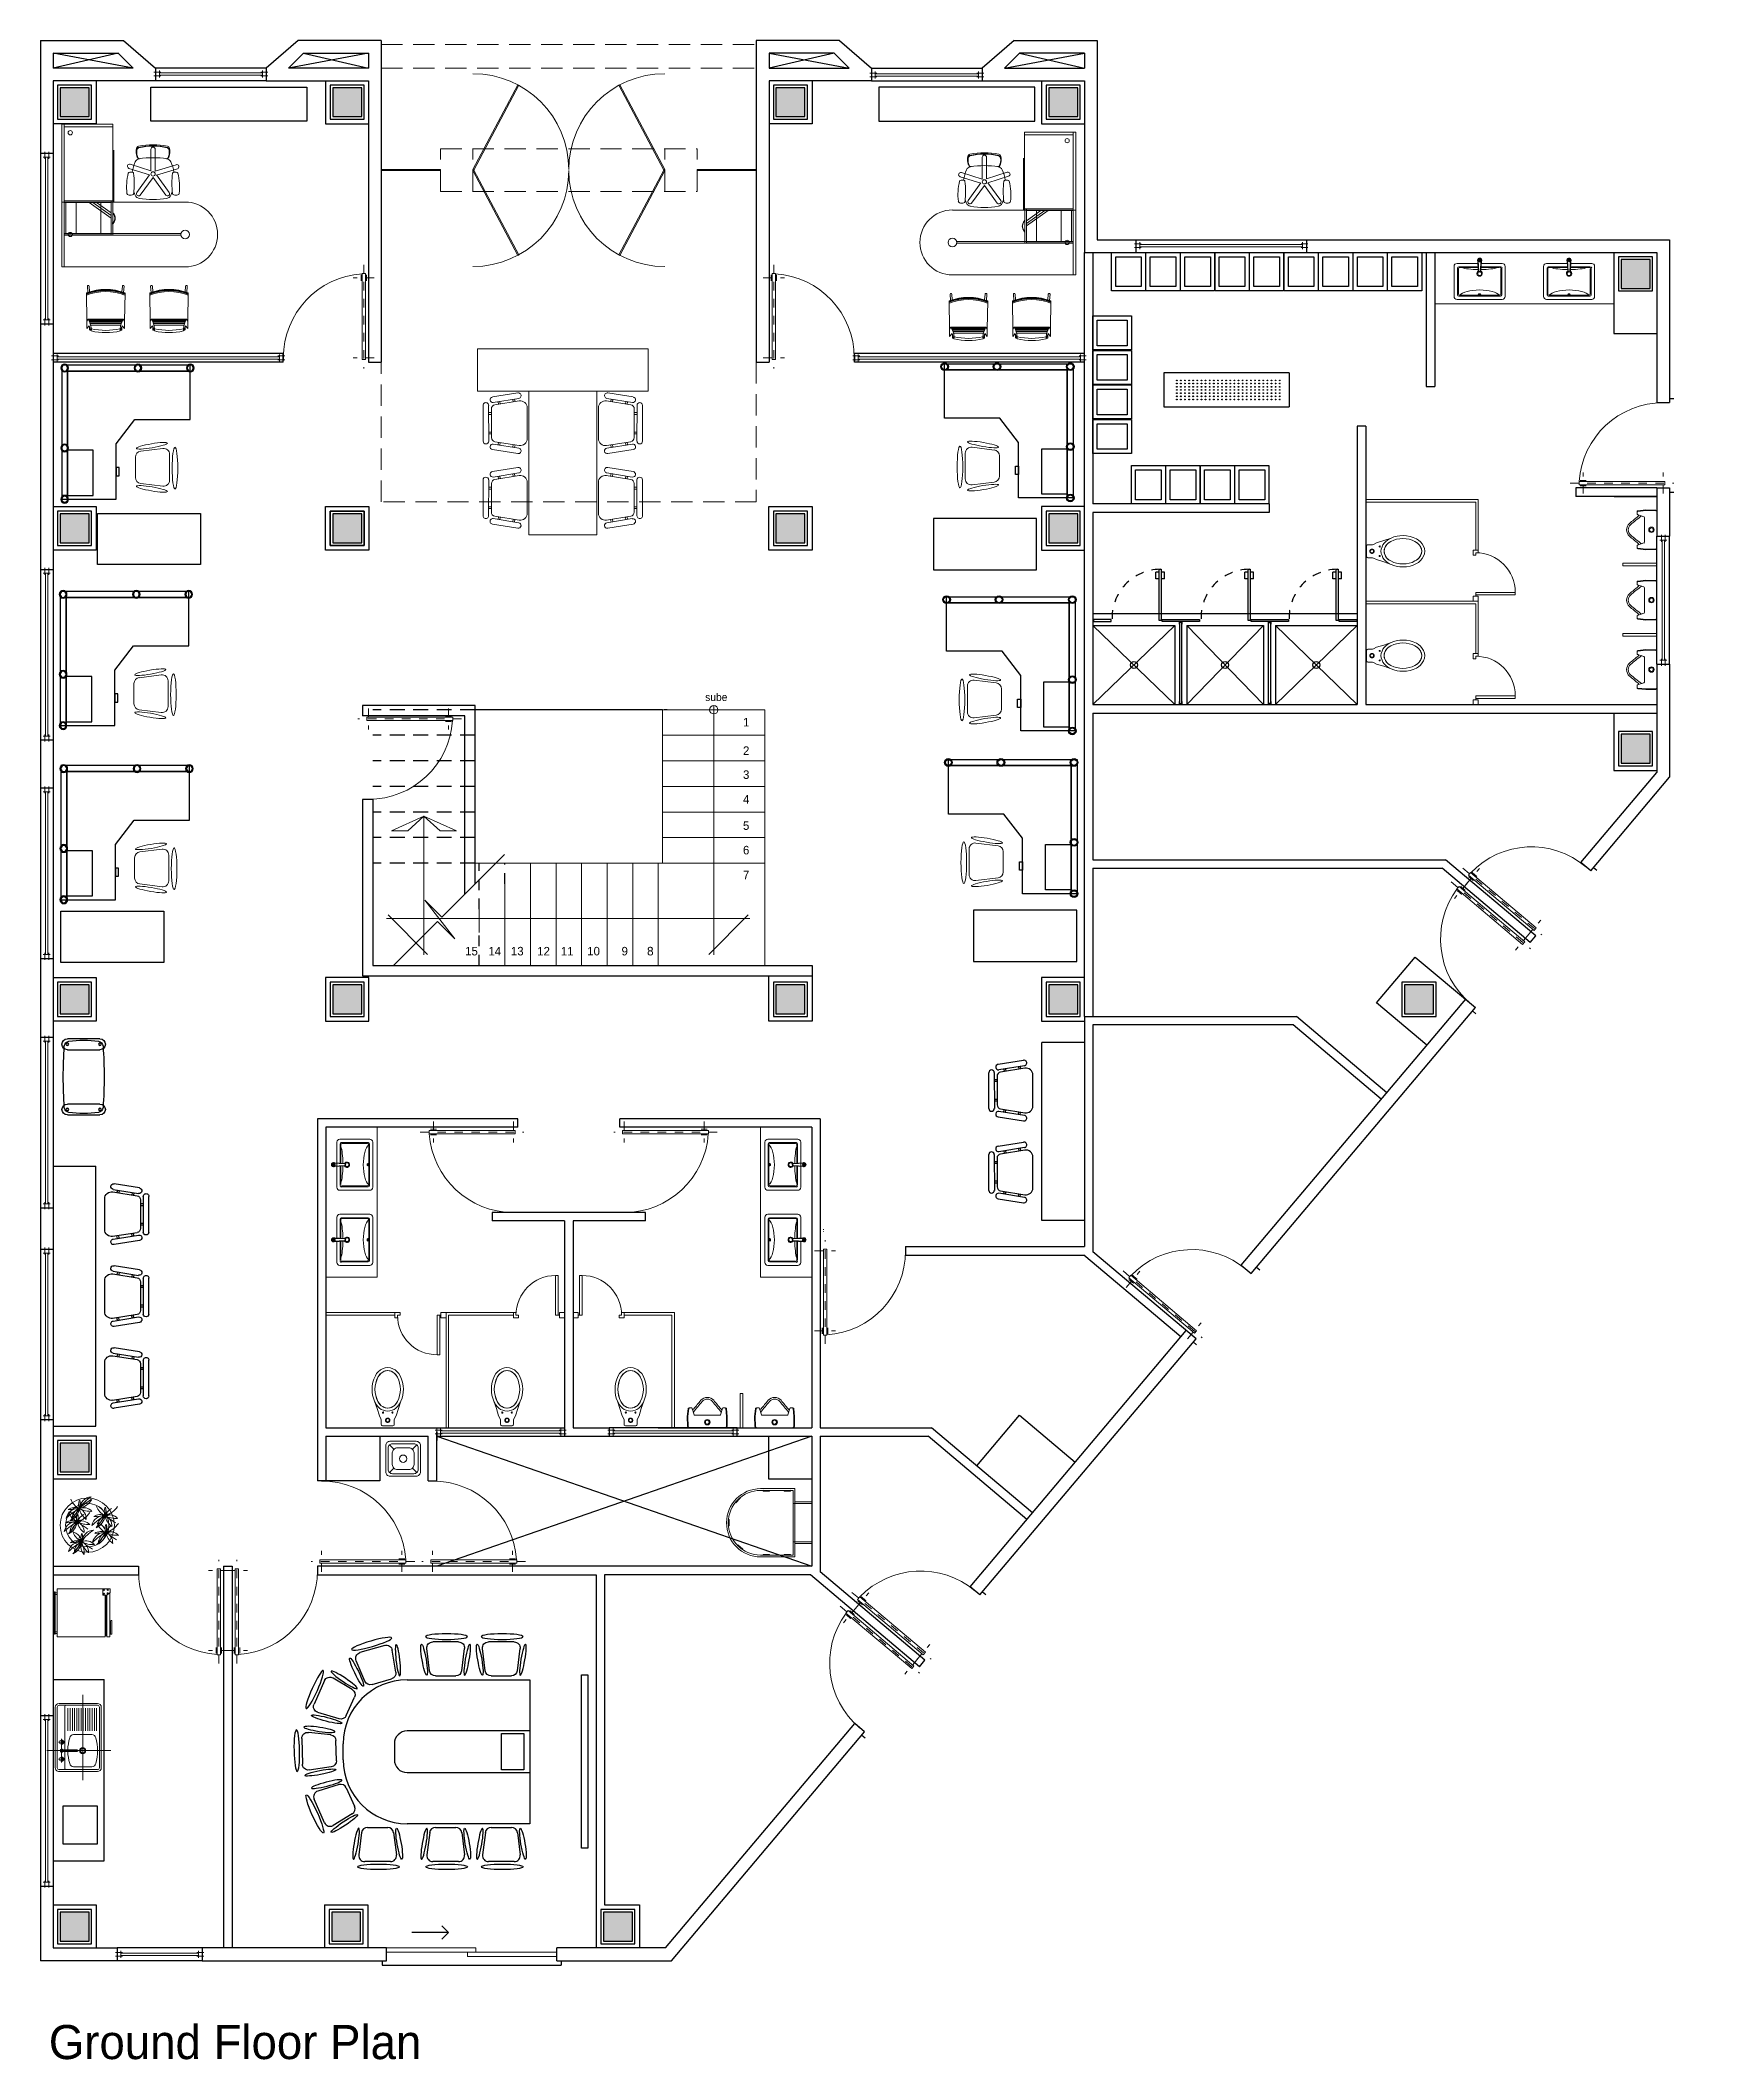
# Model space of a CAD drawing. Header units: inches. Extents: x 32 to 51.7, y 18.3 to 41.9.
import ezdxf

# ---------------------------------------------------------------- set-up
doc = ezdxf.new("R2010")
doc.units = ezdxf.units.IN
doc.header["$MEASUREMENT"] = 0
for name, pattern in [('EJES½', [0.175, 0.1, -0.025, 0.025, -0.025]), ('HIDDEN', [0.375, 0.25, -0.125]), ('NASCOSTA', [0.375, 0.25, -0.125])]:
    doc.linetypes.add(name, pattern=pattern)
for name, color, linetype in [('01-Text 1 100', 250, 'Continuous'), ('1', 5, 'Continuous'), ('10', 253, 'Continuous'), ('12', 5, 'Continuous'), ('2', 251, 'Continuous'), ('5', 251, 'Continuous'), ('8', 5, 'Continuous'), ('9', 20, 'Continuous')]:
    doc.layers.add(name, color=color, linetype=linetype)
for name, color, linetype, lineweight in [('11', 253, 'Continuous', 13), ('13', 7, 'Continuous', 30), ('14', 7, 'Continuous', 15), ('3', 253, 'Continuous', 9), ('4', 253, 'Continuous', 9), ('6', 251, 'Continuous', 0), ('7', 253, 'Continuous', 13), ('DOOR WINDOW 1 100', 251, 'Continuous', 15), ('FURNITURE F 1 100', 253, 'Continuous', 13), ('SEGMENTED 1 100', 253, 'Continuous', 35), ('WALL 1 100', 250, 'Continuous', 30)]:
    doc.layers.add(name, color=color, linetype=linetype, lineweight=lineweight)
doc.layers.add('TREE I 1 100', color=9, linetype='Continuous', lineweight=9, transparency=0.6)
doc.styles.add('SS Projects_100_notes', font='', dxfattribs={"height": 0.4})
doc.styles.get("Standard").update_dxf_attribs({"font": 'arial.ttf'})
doc.styles.get('SS Projects_100_notes').set_extended_font_data('Bahnschrift')

msp = doc.modelspace()

# ---------------------------------------------------------------- texts
at = {"layer": '01-Text 1 100', "insert": (32.072, 18.663), "char_height": 0.4, "attachment_point": 1, "style": 'SS Projects_100_notes'}
msp.add_mtext_dynamic_manual_height_columns('Ground Floor Plan', width=372.45027, gutter_width=450, heights=[0], dxfattribs=at)
at = {"layer": '14', "width": 7.460698725481051e-14, "attachment_point": 5, "rotation": 359.9998}
for s, insert, char_height in [('{\\fITC Avant Garde Gothic|b0|i0|c0|p34;sube }', (39.903, 34.241), 0.09), ('{\\fITC Avant Garde Gothic|b0|i0|c0|p34;1}', (40.254, 33.948), 0.1), ('{\\fITC Avant Garde Gothic|b0|i0|c0|p34;2}', (40.254, 33.614), 0.1), ('{\\fITC Avant Garde Gothic|b0|i0|c0|p34;3}', (40.254, 33.332), 0.1), ('{\\fITC Avant Garde Gothic|b0|i0|c0|p34;4}', (40.254, 33.043), 0.1), ('{\\fITC Avant Garde Gothic|b0|i0|c0|p34;5}', (40.254, 32.734), 0.1), ('{\\fITC Avant Garde Gothic|b0|i0|c0|p34;6}', (40.254, 32.446), 0.1), ('{\\fITC Avant Garde Gothic|b0|i0|c0|p34;7}', (40.254, 32.156), 0.1), ('{\\fITC Avant Garde Gothic|b0|i0|c0|p34;15}', (37.031, 31.261), 0.1), ('{\\fITC Avant Garde Gothic|b0|i0|c0|p34;14}', (37.304, 31.261), 0.1), ('{\\fITC Avant Garde Gothic|b0|i0|c0|p34;13}', (37.568, 31.261), 0.1), ('{\\fITC Avant Garde Gothic|b0|i0|c0|p34;12}', (37.877, 31.261), 0.1), ('{\\fITC Avant Garde Gothic|b0|i0|c0|p34;11}', (38.155, 31.261), 0.1), ('{\\fITC Avant Garde Gothic|b0|i0|c0|p34;10}', (38.464, 31.261), 0.1), ('{\\fITC Avant Garde Gothic|b0|i0|c0|p34;9}', (38.829, 31.261), 0.1), ('8', (39.129, 31.261), 0.1)]:
    msp.add_mtext(s, dxfattribs=dict(at, insert=insert, char_height=char_height))

# ---------------------------------------------------------------- blocks, each defined once
blk = doc.blocks.new('Puerta 100cm')
at = {"color": 8, "linetype": 'EJES½', "lineweight": 0}
for p, q in [((0.045, 1.105), (0.045, -0.125)), ((-0.08, 0.95), (0.17, 0.95)), ((-0.08, 0), (0.17, 0))]:
    blk.add_line(p, q, dxfattribs=at)
at = {"color": 8, "lineweight": 0, "const_width": 0.0125}
for points in [[(0.0125, 0.9125), (0.0125, 0.9875)], [(0.0775, 0.9125), (0.0775, 0.9875)]]:
    blk.add_lwpolyline(points, dxfattribs=at)
blk.add_lwpolyline([(0.065, -0.02), (0.025, -0.02), (0.025, 1), (0.065, 1)], close=True)
at = {"color": 8, "lineweight": 0}
blk.add_arc((0, 0), 1, 0, 86.27315, dxfattribs=at)
blk = doc.blocks.new('*U28')
at = {"rotation": 232.742051304329}
blk.add_blockref('Puerta 100cm', (0, 0), dxfattribs=at)
blk = doc.blocks.new('SILLA1')
at = {"lineweight": 0}
for p, q in [((-0.285, 0.277), (-0.285, 0.277)), ((-0.188, 0.061), (-0.22, 0.321)), ((-0.151, 0.4), (0.151, 0.4)), ((0.188, 0.061), (0.22, 0.321)), ((0.119, 0), (-0.119, 0))]:
    blk.add_line(p, q, dxfattribs=at)
for centre, start, end in [((-0.151, 0.33), 90, 187.125), ((0.151, 0.33), 352.875, 90), ((-0.119, 0.07), 187.125, 270), ((0.119, 0.07), 270, 352.875)]:
    blk.add_arc(centre, 0.07, start, end, dxfattribs=at)
for centre, major_axis, ratio, start_param, end_param in [((-0.01, 0.463), (-0.245, 0), 0.13352, 4.712389, 10.995574), ((-0.253, 0.192), (-0.031, 0.182), 0.128041, -1.570796, 4.712389)]:
    blk.add_ellipse(centre, major_axis=major_axis, ratio=ratio, start_param=start_param, end_param=end_param, dxfattribs=at)
at = {"lineweight": 0, "extrusion": (0, 0, -1)}
blk.add_ellipse((0.253, 0.192), major_axis=(-0.031, -0.182), ratio=0.128041, start_param=3.141593, end_param=9.424778, dxfattribs=at)
blk = doc.blocks.new('ISLETSENCILL')
for points in [[(3.127, -0.534), (3.127, -1.973), (1.623, -1.973), (1.623, -1.403), (2.273, -1.403), (2.557, -1.184), (2.557, -0.534)], [(1.899, -1.367), (1.995, -1.367), (1.995, -1.403), (1.899, -1.403)], [(1.899, -1.367), (1.995, -1.367), (1.995, -1.403), (1.899, -1.403)], [(1.668, -1.673), (2.198, -1.673), (2.198, -1.973), (1.668, -1.973)], [(3.127, -1.973), (3.197, -1.973), (3.197, -2.043), (3.127, -2.043)]]:
    blk.add_lwpolyline(points, close=True)
blk.add_lwpolyline([(3.127, -2.043), (1.623, -2.043), (1.623, -1.973), (3.127, -1.973), (3.127, -0.534), (3.197, -0.534), (3.197, -1.973)])
for centre, radius in [((3.162, -0.534), 0.045), ((3.162, -0.534), 0.035), ((3.162, -1.149), 0.045), ((3.162, -1.149), 0.035), ((1.623, -2.008), 0.045), ((1.623, -2.008), 0.035), ((2.225, -2.008), 0.045), ((2.225, -2.008), 0.035), ((3.162, -2.008), 0.045), ((3.162, -2.008), 0.035)]:
    blk.add_circle(centre, radius)
blk.add_blockref('SILLA1', (1.997, -1.177))
blk = doc.blocks.new('TR TR G')
at = {"layer": '11'}
for p, q in [((2196.326, 1191.238), (2196.359, 1191.238)), ((2196.376, 1190.873), (2196.376, 1191.226)), ((2196.397, 1190.866), (2196.397, 1191.232)), ((2196.41, 1190.862), (2196.41, 1191.237)), ((2196.42, 1190.857), (2196.42, 1191.241)), ((2196.423, 1191.27), (2196.755, 1191.275)), ((2196.429, 1190.853), (2196.429, 1191.245)), ((2196.436, 1190.85), (2196.436, 1191.249)), ((2196.442, 1190.846), (2196.442, 1191.252)), ((2196.446, 1190.844), (2196.446, 1191.254)), ((2196.76, 1191.259), (2196.832, 1191.264)), ((2196.767, 1191.24), (2196.833, 1191.244)), ((2197.43, 1189.913), (2197.43, 1191.188)), ((2197.45, 1191.188), (2197.45, 1189.913)), ((2196.326, 1190.86), (2196.359, 1190.86)), ((2196.423, 1190.829), (2196.755, 1190.823)), ((2196.76, 1190.839), (2196.832, 1190.834)), ((2196.767, 1190.859), (2196.833, 1190.854)), ((2196.326, 1190.496), (2196.359, 1190.496)), ((2196.376, 1190.13), (2196.376, 1190.483)), ((2196.397, 1190.124), (2196.397, 1190.49)), ((2196.41, 1190.12), (2196.41, 1190.494)), ((2196.42, 1190.115), (2196.42, 1190.499)), ((2196.423, 1190.528), (2196.755, 1190.533)), ((2196.429, 1190.111), (2196.429, 1190.503)), ((2196.436, 1190.107), (2196.436, 1190.506)), ((2196.442, 1190.104), (2196.442, 1190.51)), ((2196.446, 1190.102), (2196.446, 1190.512)), ((2196.76, 1190.517), (2196.832, 1190.522)), ((2196.767, 1190.497), (2196.833, 1190.502)), ((2197.561, 1190.389), (2197.561, 1190.388)), ((2197.561, 1190.388), (2197.581, 1190.388)), ((2197.581, 1190.388), (2197.581, 1190.389)), ((2197.633, 1190.37), (2197.816, 1190.113)), ((2197.662, 1190.37), (2197.816, 1190.154)), ((2197.695, 1190.37), (2197.816, 1190.2)), ((2198.429, 1190.403), (2197.82, 1190.403)), ((2197.82, 1189.791), (2197.82, 1190.39)), ((2198.704, 1189.821), (2198.704, 1190.39)), ((2196.326, 1190.118), (2196.359, 1190.118)), ((2196.423, 1190.086), (2196.755, 1190.081)), ((2196.76, 1190.097), (2196.832, 1190.092)), ((2196.767, 1190.116), (2196.833, 1190.112)), ((2197.059, 1189.821), (2197.82, 1189.821)), ((2197.43, 1189.821), (2197.43, 1189.868)), ((2197.45, 1189.821), (2197.43, 1189.821)), ((2197.45, 1189.868), (2197.45, 1189.821)), ((2197.82, 1189.821), (2198.734, 1189.821)), ((2198.734, 1189.821), (2198.704, 1189.821))]:
    blk.add_line(p, q, dxfattribs=at)
for p, q in [((2197.059, 1191.238), (2197.059, 1189.791)), ((2197.82, 1189.791), (2197.82, 1191.238)), ((2197.43, 1190.37), (2197.449, 1190.37)), ((2197.43, 1189.821), (2197.43, 1190.37)), ((2197.431, 1190.37), (2197.431, 1190.389)), ((2197.431, 1190.389), (2197.834, 1190.389)), ((2197.449, 1190.37), (2197.449, 1189.821)), ((2197.449, 1190.37), (2197.449, 1190.25)), ((2197.816, 1190.37), (2197.449, 1190.37)), ((2197.449, 1190.25), (2197.816, 1190.25)), ((2197.568, 1190.393), (2197.561, 1190.391)), ((2197.561, 1190.391), (2197.561, 1190.389)), ((2197.571, 1190.393), (2197.568, 1190.393)), ((2197.578, 1190.393), (2197.575, 1190.393)), ((2197.581, 1190.389), (2197.581, 1190.39)), ((2197.68, 1190.391), (2197.68, 1190.389)), ((2197.686, 1190.394), (2197.683, 1190.394)), ((2197.693, 1190.394), (2197.69, 1190.394)), ((2197.7, 1190.392), (2197.693, 1190.394)), ((2197.7, 1190.389), (2197.7, 1190.392)), ((2197.816, 1189.821), (2197.816, 1190.37)), ((2197.816, 1190.37), (2197.835, 1190.37)), ((2197.816, 1190.25), (2197.816, 1190.37)), ((2198.734, 1190.39), (2197.82, 1190.39)), ((2197.834, 1190.37), (2197.834, 1190.389)), ((2197.835, 1190.37), (2197.835, 1189.821)), ((2198.734, 1189.791), (2198.734, 1190.39)), ((2197.449, 1189.96), (2197.449, 1189.84)), ((2197.816, 1189.96), (2197.449, 1189.96)), ((2197.816, 1189.84), (2197.816, 1189.96)), ((2197.059, 1189.791), (2197.82, 1189.791)), ((2197.43, 1189.868), (2197.43, 1189.913)), ((2197.449, 1189.821), (2197.43, 1189.821)), ((2197.449, 1189.84), (2197.449, 1189.821)), ((2197.816, 1189.84), (2197.449, 1189.84)), ((2197.449, 1189.84), (2197.816, 1189.84)), ((2197.449, 1189.821), (2197.816, 1189.821)), ((2197.45, 1189.913), (2197.45, 1189.868)), ((2197.816, 1189.821), (2197.816, 1189.84)), ((2197.835, 1189.821), (2197.816, 1189.821)), ((2197.82, 1189.791), (2198.734, 1189.791))]:
    blk.add_line(p, q, dxfattribs=at).dxf.unprotected_set("ltscale", 0)
for points in [[(2196.336, 1191.27), (2196.37, 1191.242), (2196.308, 1191.22), (2196.333, 1191.218, 0.10677), (2196.446, 1191.254), (2196.423, 1191.27)], [(2196.336, 1190.829), (2196.37, 1190.856), (2196.308, 1190.878), (2196.333, 1190.88, -0.10677), (2196.446, 1190.844), (2196.423, 1190.829)], [(2196.336, 1190.528), (2196.37, 1190.5), (2196.308, 1190.478), (2196.333, 1190.476, 0.10677), (2196.446, 1190.512), (2196.423, 1190.528)], [(2196.336, 1190.086), (2196.37, 1190.114), (2196.308, 1190.136), (2196.333, 1190.138, -0.10677), (2196.446, 1190.102), (2196.423, 1190.086)]]:
    blk.add_lwpolyline(points, format="xyb", close=True, dxfattribs=at)
at = {"layer": '11', "ltscale": 0.0013}
for points in [[(2198.184, 1190.887), (2198.259, 1191.132, 1), (2198.211, 1191.147), (2198.137, 1190.903)], [(2198.138, 1190.902), (2197.931, 1191.052, 1), (2197.902, 1191.012), (2198.108, 1190.862)], [(2198.138, 1190.822), (2197.931, 1190.671, -1), (2197.902, 1190.712), (2198.108, 1190.862)], [(2198.185, 1190.837), (2198.264, 1190.594, -1), (2198.216, 1190.579), (2198.138, 1190.822)], [(2198.184, 1190.887), (2198.44, 1190.887, -1), (2198.44, 1190.837), (2198.185, 1190.837)]]:
    blk.add_lwpolyline(points, format="xyb", dxfattribs=at)
at = {"layer": '11'}
blk.add_circle((2197.44, 1191.238), 0.0507, dxfattribs=at)
at = {"layer": '11', "ltscale": 0.0013}
blk.add_circle((2198.151, 1190.862), 0.025, dxfattribs=at)
at = {"layer": '11'}
for centre in [(2197.44, 1189.891), (2198.634, 1189.891)]:
    blk.add_circle(centre, 0.025, dxfattribs=at).dxf.unprotected_set("ltscale", 0)
for centre, radius, start, end in [((2197.44, 1191.238), 0.381, 0, 180), ((2197.631, 1190.332), 0.0862, 46.2947, 134.3924), ((2197.631, 1190.332), 0.0834, 48.3765, 132.3619), ((2197.578, 1190.39), 0.003, 0, 90), ((2197.683, 1190.391), 0.003, 90, 180)]:
    blk.add_arc(centre, radius, start, end, dxfattribs=at).dxf.unprotected_set("ltscale", 0)
for centre, radius, start, end in [((2197.068, 1191.049), 0.779, 167.3384, 192.6616), ((2197.116, 1191.049), 0.801, 167.7965, 192.2035), ((2196.326, 1191.228), 0.00999, 90, 209.3992), ((2196.326, 1191.228), 0.00999, 247.997, 285.4712), ((2196.164, 1191.049), 0.606, 338.2907, 21.7093), ((2196.164, 1191.049), 0.618, 338.6593, 21.3407), ((2196.164, 1191.049), 0.624, 338.8565, 21.1435), ((2196.164, 1191.049), 0.629, 338.9889, 21.0111), ((2196.164, 1191.049), 0.632, 339.082, 20.918), ((2196.833, 1191.254), 0.00999, 273.833, 93.833), ((2197.44, 1191.238), 0.0507, 258.6472, 281.3528), ((2197.999, 1191.128), 0.0982, 165.0234, 193.7065), ((2197.924, 1191.148), 0.02, 96.3633, 165.0234), ((2197.998, 1190.478), 0.694, 76.5348, 96.3633), ((2198.158, 1191.143), 0.00999, 15.8632, 76.5348), ((2198.083, 1191.122), 0.0874, 343.5545, 15.8632), ((2198.93, 1190.862), 1.079, 171.2931, 188.7069), ((2197.923, 1191.016), 0.0599, 113.2039, 171.2931), ((2198.096, 1190.613), 0.499, 108.0207, 113.2039), ((2197.923, 1191.109), 0.02, 193.7065, 263.6183), ((2198.036, 1192.116), 1.033, 263.6183, 276.8291), ((2198.158, 1191.1), 0.00999, 276.8291, 343.5545), ((2198.096, 1190.613), 0.499, 66.7961, 81.5349), ((2198.269, 1191.016), 0.0599, 8.7069, 66.7961), ((2197.262, 1190.862), 1.079, 351.2931, 8.7069), ((2198.359, 1191.019), 0.03, 113.2863, 188.1686), ((2198.406, 1190.905), 0.148, 80.2985, 120.0198), ((2198.412, 1190.897), 0.163, 75.0765, 113.2863), ((2198.426, 1191.021), 0.03, 14.4913, 80.2985), ((2198.43, 1191.029), 0.03, 15.1127, 82.138), ((2198.446, 1191.026), 0.03, 9.7826, 75.0765), ((2197.811, 1190.862), 0.665, 345.5087, 14.4913), ((2197.749, 1190.862), 0.731, 346.16, 13.84), ((2197.496, 1190.862), 0.995, 350.2174, 9.7826), ((2196.326, 1190.87), 0.00999, 150.6008, 270), ((2196.326, 1190.87), 0.00999, 74.5288, 112.003), ((2196.833, 1190.844), 0.00999, 266.167, 86.167), ((2197.923, 1190.708), 0.0599, 188.7069, 246.7961), ((2198.269, 1190.708), 0.0599, 293.2039, 351.2931), ((2198.359, 1190.704), 0.03, 171.8314, 246.7137), ((2198.406, 1190.819), 0.148, 239.9802, 279.7015), ((2198.412, 1190.827), 0.163, 246.7137, 284.9235), ((2198.426, 1190.703), 0.03, 279.7015, 345.5087), ((2198.43, 1190.695), 0.03, 277.862, 344.8873), ((2198.446, 1190.698), 0.03, 284.9235, 350.2174), ((2197.068, 1190.307), 0.779, 167.3384, 192.6616), ((2197.116, 1190.307), 0.801, 167.7965, 192.2035), ((2196.326, 1190.486), 0.00999, 90, 209.3992), ((2196.326, 1190.486), 0.00999, 247.997, 285.4712), ((2196.164, 1190.307), 0.606, 338.2907, 21.7093), ((2196.164, 1190.307), 0.618, 338.6593, 21.3407), ((2196.164, 1190.307), 0.624, 338.8565, 21.1435), ((2196.164, 1190.307), 0.629, 338.9889, 21.0111), ((2196.164, 1190.307), 0.632, 339.082, 20.918), ((2196.833, 1190.512), 0.00999, 273.833, 93.833), ((2198.096, 1191.111), 0.499, 246.7961, 251.9793), ((2197.999, 1190.596), 0.0982, 166.2935, 194.9766), ((2197.923, 1190.615), 0.02, 96.3817, 166.2935), ((2197.924, 1190.576), 0.02, 194.9766, 263.6367), ((2198.036, 1189.608), 1.033, 83.1709, 96.3817), ((2197.998, 1191.246), 0.694, 263.6367, 283.4652), ((2198.158, 1190.624), 0.00999, 16.4455, 83.1709), ((2198.158, 1190.581), 0.00999, 283.4652, 344.1368), ((2198.083, 1190.602), 0.0874, 344.1368, 16.4455), ((2198.096, 1191.111), 0.499, 278.4651, 293.2039), ((2196.326, 1190.128), 0.00999, 150.6008, 270), ((2196.326, 1190.128), 0.00999, 74.5288, 112.003), ((2196.833, 1190.102), 0.00999, 266.167, 86.167)]:
    blk.add_arc(centre, radius, start, end, dxfattribs=at)
blk = doc.blocks.new('MOF6')
at = {"color": 0, "linetype": 'ByBlock'}
for p, q in [((-0.203, 0), (0.203, 0)), ((-0.297, -0.105), (-0.343, -0.394)), ((-0.282, -0.404), (-0.236, -0.115)), ((-0.209, -0.133), (-0.253, -0.41)), ((-0.247, -0.188), (-0.218, -0.193)), ((-0.244, -0.169), (-0.215, -0.173)), ((0.203, -0.062), (-0.203, -0.063)), ((0.163, -0.094), (-0.162, -0.094)), ((-0.12, -0.094), (-0.12, -0.063)), ((-0.1, -0.094), (-0.1, -0.063)), ((0.101, -0.094), (0.101, -0.063)), ((0.121, -0.094), (0.121, -0.063)), ((0.253, -0.409), (0.209, -0.133)), ((0.244, -0.169), (0.215, -0.173)), ((0.248, -0.188), (0.218, -0.193)), ((0.282, -0.404), (0.236, -0.115)), ((0.298, -0.105), (0.344, -0.394)), ((-0.274, -0.356), (-0.245, -0.361)), ((-0.271, -0.336), (-0.242, -0.341)), ((0.271, -0.336), (0.242, -0.341)), ((0.274, -0.356), (0.246, -0.361)), ((-0.175, -0.5), (0.176, -0.5))]:
    blk.add_line(p, q, dxfattribs=at)
for centre, radius, start, end in [((0.203, -0.031), 0.0313, 270.0574, 90.0574), ((-0.267, -0.11), 0.0312, 350.9374, 170.9374), ((-0.203, -0.031), 0.0313, 90.0574, 270.0574), ((-0.162, -0.141), 0.0469, 90.0574, 170.9471), ((0.163, -0.14), 0.0469, 9.1676, 90.0574), ((0.267, -0.11), 0.0312, 9.0626, 189.0626), ((-0.313, -0.399), 0.0313, 170.9374, 350.9374), ((-0.175, -0.422), 0.0781, 170.9471, 270.0574), ((0.176, -0.422), 0.0781, 270.0574, 9.1676), ((0.313, -0.399), 0.0313, 189.0626, 9.0626)]:
    blk.add_arc(centre, radius, start, end, dxfattribs=at)
blk = doc.blocks.new('enc')
at = {"layer": '11', "linetype": 'Continuous'}
for p, q in [((2819.692, 1236.648), (2818.095, 1235.444)), ((2819.692, 1236.648), (2819.993, 1236.249)), ((2819.993, 1236.249), (2818.396, 1235.045)), ((2819.514, 1235.887), (2820.527, 1234.543)), ((2818.095, 1235.444), (2818.396, 1235.045)), ((2818.875, 1235.406), (2819.888, 1234.061)), ((2819.888, 1234.061), (2820.527, 1234.543))]:
    blk.add_line(p, q, dxfattribs=at)
at = {"layer": '11', "linetype": 'Continuous', "extrusion": (0, 0, -1), "xscale": 1.034550000001569, "yscale": 1.034550000001569, "zscale": -1.034550000001569}
for p, rotation in [((-2820.167, 1235.91), 52.99999999998873), ((-2819.2, 1234.086), 232.9999999999887)]:
    blk.add_blockref('MOF6', p, dxfattribs=dict(at, rotation=rotation))
at = {"layer": '11', "linetype": 'Continuous', "xscale": 1.034550000001569, "yscale": 1.034550000001569, "zscale": 1.034550000001569}
for p, rotation in [((2820.693, 1235.211), 307.0000000000112), ((2818.674, 1234.785), 127.0000000000112)]:
    blk.add_blockref('MOF6', p, dxfattribs=dict(at, rotation=rotation))
blk = doc.blocks.new('PTA')
at = {"layer": 'DOOR WINDOW 1 100'}
for p, q in [((0.125, 0.825), (0.125, 0.05)), ((0.175, 0.825), (0.125, 0.825)), ((0.175, 0.825), (0.175, 0.05)), ((0.1, 0.05), (0.175, 0.05))]:
    blk.add_line(p, q, dxfattribs=at)
for points in [[(0, 0.1), (0, 0), (0.1, 0), (0.1, 0.1)], [(1, 0.1), (0.95, 0.1), (0.95, 0.05), (0.9, 0.05), (0.9, 0), (1, 0)]]:
    blk.add_lwpolyline(points, close=True, dxfattribs=at)
blk.add_arc((0.175, 0.05), 0.775, 0, 90, dxfattribs=at)
blk = doc.blocks.new('A$C2E2A75CA')
at = {"layer": '10'}
for points in [[(0.1, 1.4), (0.7, 1.4)], [(0.7, 1.2), (0.1, 1.2)], [(0.1, 0.2), (0.7, 0.2)], [(0.7, 0), (0.1, 0)]]:
    blk.add_lwpolyline(points, dxfattribs=at)
for centre in [(0.1, 1.3), (0.7, 1.3), (0.1, 0.1), (0.7, 0.1)]:
    blk.add_circle(centre, 0.025, dxfattribs=at)
for centre, radius, start, end in [((0.1, 1.3), 0.1, 90, 270), ((8.538, 0.7), 8.513, 176.2127, 183.7873), ((0.143, 1.256), 0.1, 98.6186, 176.2127), ((0.4, -0.437), 1.813, 81.3814, 98.6186), ((0.657, 1.256), 0.1, 3.7873, 81.3814), ((0.7, 1.3), 0.1, 270, 90), ((-7.737, 0.7), 8.513, 356.2127, 3.7873), ((0.1, 0.1), 0.1, 90, 270), ((0.143, 0.144), 0.1, 183.7873, 261.3814), ((0.4, 1.838), 1.813, 261.3814, 278.6186), ((0.657, 0.144), 0.1, 278.6186, 356.2127), ((0.7, 0.1), 0.1, 270, 90)]:
    blk.add_arc(centre, radius, start, end, dxfattribs=at)
blk = doc.blocks.new('ASASAS')
at = {"layer": 'WALL 1 100'}
h = blk.add_hatch(color=256, dxfattribs=at)
h.dxf.hatch_style = 1
h.paths.add_polyline_path([(7076.147, 1050.551), (7075.807, 1050.551), (7075.807, 1050.211), (7076.147, 1050.211)])
for points in [[(7075.777, 1050.181), (7076.177, 1050.181), (7076.177, 1050.581), (7075.777, 1050.581)], [(7075.807, 1050.211), (7076.147, 1050.211), (7076.147, 1050.551), (7075.807, 1050.551)]]:
    blk.add_lwpolyline(points, close=True, dxfattribs=at)
blk = doc.blocks.new('TY65Y7U')
at = {"layer": '3'}
for p, q in [((1932.869, 1385.054), (1932.869, 1385.114)), ((1932.869, 1385.114), (1932.964, 1385.114)), ((1932.891, 1385.101), (1932.882, 1385.101)), ((1932.887, 1385.107), (1932.887, 1385.096)), ((1932.956, 1385.102), (1932.947, 1385.102)), ((1932.952, 1385.108), (1932.952, 1385.096)), ((1932.965, 1385.114), (1932.965, 1384.999)), ((1932.869, 1385.069), (1932.236, 1385.069)), ((1932.869, 1385.062), (1932.236, 1385.062)), ((1932.258, 1384.975), (1932.258, 1384.995)), ((1932.258, 1384.995), (1932.465, 1384.995)), ((1932.471, 1384.975), (1932.258, 1384.975)), ((1932.471, 1384.991), (1932.471, 1384.975)), ((1932.912, 1384.999), (1932.869, 1385.054)), ((1932.9, 1385.039), (1932.892, 1385.039)), ((1932.896, 1385.045), (1932.896, 1385.034)), ((1932.965, 1384.999), (1932.912, 1384.999)), ((1932.956, 1385.039), (1932.947, 1385.039)), ((1932.952, 1385.045), (1932.952, 1385.034))]:
    blk.add_line(p, q, dxfattribs=at)
for points in [[(1932.869, 1385.078), (1932.214, 1385.078), (1932.214, 1385.83), (1932.969, 1385.83)], [(1932.921, 1385.859), (1932.256, 1385.859), (1932.256, 1385.873), (1932.918, 1385.873), (1932.918, 1385.861)], [(1932.297, 1385.876), (1932.297, 1385.83), (1932.271, 1385.83), (1932.271, 1385.877), (1932.297, 1385.877)], [(1932.906, 1385.876), (1932.906, 1385.83), (1932.88, 1385.83), (1932.88, 1385.877), (1932.906, 1385.877)], [(1932.969, 1385.83), (1932.969, 1385.078), (1932.965, 1385.078)], [(1932.87, 1385.054), (1932.214, 1385.054), (1932.214, 1385.003), (1932.909, 1385.003)]]:
    blk.add_lwpolyline(points, dxfattribs=at)
blk.add_lwpolyline([(1932.237, 1385.078, -0.07449), (1932.238, 1385.077, -0.142933), (1932.238, 1385.077, -0.012436), (1932.238, 1385.076, -0.008719), (1932.238, 1385.075, -0.012824), (1932.238, 1385.072, -0.170045), (1932.238, 1385.072, -0.064909), (1932.238, 1385.072, 0.028465), (1932.238, 1385.072, 0.000964), (1932.237, 1385.071, -0.000975), (1932.237, 1385.071, -0.016252), (1932.237, 1385.071, 0.007259), (1932.236, 1385.07, 0.101341), (1932.236, 1385.07, 0.125391), (1932.236, 1385.069, 0.099398), (1932.236, 1385.068, 0.066636), (1932.236, 1385.068, 0.114144), (1932.237, 1385.068, -0.158175), (1932.237, 1385.067, -0.070805), (1932.238, 1385.067, -0.101338), (1932.238, 1385.066, -0.006939), (1932.238, 1385.066, -0.003583), (1932.238, 1385.066, -0.021021), (1932.238, 1385.064, -0.123419), (1932.238, 1385.064, -0.070149), (1932.238, 1385.064, -0.010726), (1932.237, 1385.063, -0.015912), (1932.236, 1385.063, 0.053707), (1932.236, 1385.062, 0.153884), (1932.236, 1385.062, 0.043445), (1932.236, 1385.062, 0.103673), (1932.236, 1385.061, 0.146244), (1932.236, 1385.06, 0.17565), (1932.237, 1385.06, -0.187862), (1932.237, 1385.06, -0.056397), (1932.237, 1385.06, -0.073542), (1932.238, 1385.059, -0.071127), (1932.238, 1385.059, -0.026182), (1932.238, 1385.058, -0.04809), (1932.238, 1385.056, -0.143234), (1932.237, 1385.056, -0.172942), (1932.237, 1385.055, 0.069337), (1932.236, 1385.055, 0.029956), (1932.236, 1385.055, 0.026207), (1932.235, 1385.054)], format="xyb", dxfattribs=at)
for centre in [(1932.887, 1385.101), (1932.951, 1385.101), (1932.897, 1385.039), (1932.951, 1385.039)]:
    blk.add_circle(centre, 0.00987, dxfattribs=at)
blk = doc.blocks.new('silla2')
at = {"layer": '10'}
for p, q in [((-69.434, -46.627), (-69.197, -46.627)), ((-69.503, -46.688), (-69.536, -46.948)), ((-69.127, -46.688), (-69.095, -46.948)), ((-69.03, -46.904), (-69.03, -46.904)), ((-69.164, -47.027), (-69.466, -47.027))]:
    blk.add_line(p, q, dxfattribs=at)
for centre, start, end in [((-69.434, -46.697), 90, 172.875), ((-69.197, -46.697), 7.125, 90), ((-69.466, -46.957), 172.875, 270), ((-69.164, -46.957), 270, 7.125)]:
    blk.add_arc(centre, 0.07, start, end, dxfattribs=at)
at = {"layer": '10', "extrusion": (0, 0, -1)}
blk.add_ellipse((-69.568, -46.819), major_axis=(-0.031, -0.182), ratio=0.128041, dxfattribs=at)
at = {"layer": '10'}
for centre, major_axis, ratio in [((-69.062, -46.819), (0.031, -0.182), 0.128041), ((-69.305, -47.089), (0.245, 0), 0.13352)]:
    blk.add_ellipse(centre, major_axis=major_axis, ratio=ratio, dxfattribs=at)
blk = doc.blocks.new('*U30')
at = {"color": 8, "linetype": 'ByBlock', "lineweight": 0}
for p, q in [((0, 0.025), (-0.02, 0.025)), ((0, 0.025), (0, 0.045)), ((0.05, 0.025), (0.05, 0.045)), ((0.05, 0.025), (0.07, 0.025)), ((2.165, 0.025), (2.145, 0.025)), ((2.165, 0.025), (2.165, 0.045)), ((2.215, 0.025), (2.215, 0.045)), ((2.215, 0.025), (2.235, 0.025)), ((0, -0.025), (-0.02, -0.025)), ((0, -0.025), (0, -0.045)), ((0.05, -0.025), (0.05, -0.045)), ((0.05, -0.025), (0.07, -0.025)), ((2.165, -0.025), (2.145, -0.025)), ((2.165, -0.025), (2.165, -0.045)), ((2.215, -0.025), (2.215, -0.045)), ((2.215, -0.025), (2.235, -0.025))]:
    blk.add_line(p, q, dxfattribs=at)
for p, q in [((0.05, 0.015), (2.165, 0.015)), ((0.05, -0.015), (2.165, -0.015))]:
    blk.add_line(p, q)
at = {"linetype": 'ByBlock'}
for points in [[(0, -0.025), (0.05, -0.025), (0.05, 0.025), (0, 0.025)], [(2.165, -0.025), (2.215, -0.025), (2.215, 0.025), (2.165, 0.025)]]:
    blk.add_lwpolyline(points, close=True, dxfattribs=at)
blk = doc.blocks.new('*U2')
at = {"color": 8, "linetype": 'ByBlock', "lineweight": 0}
for p, q in [((0, 0.025), (-0.02, 0.025)), ((0, 0.025), (0, 0.045)), ((0.05, 0.025), (0.05, 0.045)), ((0.05, 0.025), (0.07, 0.025)), ((1.611, 0.025), (1.591, 0.025)), ((1.611, 0.025), (1.611, 0.045)), ((1.661, 0.025), (1.661, 0.045)), ((1.661, 0.025), (1.681, 0.025)), ((0, -0.025), (-0.02, -0.025)), ((0, -0.025), (0, -0.045)), ((0.05, -0.025), (0.05, -0.045)), ((0.05, -0.025), (0.07, -0.025)), ((1.611, -0.025), (1.591, -0.025)), ((1.611, -0.025), (1.611, -0.045)), ((1.661, -0.025), (1.661, -0.045)), ((1.661, -0.025), (1.681, -0.025))]:
    blk.add_line(p, q, dxfattribs=at)
for p, q in [((0.05, 0.015), (1.611, 0.015)), ((0.05, -0.015), (1.611, -0.015))]:
    blk.add_line(p, q)
at = {"linetype": 'ByBlock'}
for points in [[(0, -0.025), (0.05, -0.025), (0.05, 0.025), (0, 0.025)], [(1.611, -0.025), (1.661, -0.025), (1.661, 0.025), (1.611, 0.025)]]:
    blk.add_lwpolyline(points, close=True, dxfattribs=at)
blk = doc.blocks.new('*U32')
at = {"color": 8, "linetype": 'ByBlock', "lineweight": 0}
for p, q in [((0, 0.025), (-0.02, 0.025)), ((0, 0.025), (0, 0.045)), ((0.05, 0.025), (0.05, 0.045)), ((0.05, 0.025), (0.07, 0.025)), ((2.94, 0.025), (2.92, 0.025)), ((2.94, 0.025), (2.94, 0.045)), ((2.99, 0.025), (2.99, 0.045)), ((2.99, 0.025), (3.01, 0.025)), ((0, -0.025), (-0.02, -0.025)), ((0, -0.025), (0, -0.045)), ((0.05, -0.025), (0.05, -0.045)), ((0.05, -0.025), (0.07, -0.025)), ((2.94, -0.025), (2.92, -0.025)), ((2.94, -0.025), (2.94, -0.045)), ((2.99, -0.025), (2.99, -0.045)), ((2.99, -0.025), (3.01, -0.025))]:
    blk.add_line(p, q, dxfattribs=at)
for p, q in [((0.05, 0.015), (2.94, 0.015)), ((0.05, -0.015), (2.94, -0.015))]:
    blk.add_line(p, q)
at = {"linetype": 'ByBlock'}
for points in [[(0, -0.025), (0.05, -0.025), (0.05, 0.025), (0, 0.025)], [(2.94, -0.025), (2.99, -0.025), (2.99, 0.025), (2.94, 0.025)]]:
    blk.add_lwpolyline(points, close=True, dxfattribs=at)
blk = doc.blocks.new('*U33')
at = {"color": 8, "linetype": 'ByBlock', "lineweight": 0}
for p, q in [((0, 0.025), (-0.02, 0.025)), ((0, 0.025), (0, 0.045)), ((0.05, 0.025), (0.05, 0.045)), ((0.05, 0.025), (0.07, 0.025)), ((2.94, 0.025), (2.92, 0.025)), ((2.94, 0.025), (2.94, 0.045)), ((2.99, 0.025), (2.99, 0.045)), ((2.99, 0.025), (3.01, 0.025)), ((0, -0.025), (-0.02, -0.025)), ((0, -0.025), (0, -0.045)), ((0.05, -0.025), (0.05, -0.045)), ((0.05, -0.025), (0.07, -0.025)), ((2.94, -0.025), (2.92, -0.025)), ((2.94, -0.025), (2.94, -0.045)), ((2.99, -0.025), (2.99, -0.045)), ((2.99, -0.025), (3.01, -0.025))]:
    blk.add_line(p, q, dxfattribs=at)
for p, q in [((0.05, 0.015), (2.94, 0.015)), ((0.05, -0.015), (2.94, -0.015))]:
    blk.add_line(p, q)
at = {"linetype": 'ByBlock'}
for points in [[(0, -0.025), (0.05, -0.025), (0.05, 0.025), (0, 0.025)], [(2.94, -0.025), (2.99, -0.025), (2.99, 0.025), (2.94, 0.025)]]:
    blk.add_lwpolyline(points, close=True, dxfattribs=at)
blk = doc.blocks.new('*U34')
at = {"color": 8, "linetype": 'ByBlock', "lineweight": 0}
for p, q in [((0, 0.025), (-0.02, 0.025)), ((0, 0.025), (0, 0.045)), ((0.05, 0.025), (0.05, 0.045)), ((0.05, 0.025), (0.07, 0.025)), ((1.057, 0.025), (1.037, 0.025)), ((1.057, 0.025), (1.057, 0.045)), ((1.107, 0.025), (1.107, 0.045)), ((1.107, 0.025), (1.127, 0.025)), ((0, -0.025), (-0.02, -0.025)), ((0, -0.025), (0, -0.045)), ((0.05, -0.025), (0.05, -0.045)), ((0.05, -0.025), (0.07, -0.025)), ((1.057, -0.025), (1.037, -0.025)), ((1.057, -0.025), (1.057, -0.045)), ((1.107, -0.025), (1.107, -0.045)), ((1.107, -0.025), (1.127, -0.025))]:
    blk.add_line(p, q, dxfattribs=at)
for p, q in [((0.05, 0.015), (1.057, 0.015)), ((0.05, -0.015), (1.057, -0.015))]:
    blk.add_line(p, q)
at = {"linetype": 'ByBlock'}
for points in [[(0, -0.025), (0.05, -0.025), (0.05, 0.025), (0, 0.025)], [(1.057, -0.025), (1.107, -0.025), (1.107, 0.025), (1.057, 0.025)]]:
    blk.add_lwpolyline(points, close=True, dxfattribs=at)
blk = doc.blocks.new('Vent Pl1')
at = {"layer": 'DOOR WINDOW 1 100'}
for p, q in [((0, 0.025), (-0.02, 0.025)), ((0, 0.025), (0, 0.045)), ((0.05, 0.025), (0.05, 0.045)), ((0.05, 0.025), (0.07, 0.025)), ((0.05, 0.015), (1.611, 0.015)), ((1.611, 0.025), (1.591, 0.025)), ((1.611, 0.025), (1.611, 0.045)), ((1.661, 0.025), (1.661, 0.045)), ((1.661, 0.025), (1.681, 0.025)), ((0, -0.025), (-0.02, -0.025)), ((0, -0.025), (0, -0.045)), ((0.05, -0.015), (1.611, -0.015)), ((0.05, -0.025), (0.05, -0.045)), ((0.05, -0.025), (0.07, -0.025)), ((1.611, -0.025), (1.591, -0.025)), ((1.611, -0.025), (1.611, -0.045)), ((1.661, -0.025), (1.661, -0.045)), ((1.661, -0.025), (1.681, -0.025))]:
    blk.add_line(p, q, dxfattribs=at)
for points in [[(0, -0.025), (0.05, -0.025), (0.05, 0.025), (0, 0.025)], [(1.611, -0.025), (1.661, -0.025), (1.661, 0.025), (1.611, 0.025)]]:
    blk.add_lwpolyline(points, close=True, dxfattribs=at)
blk = doc.blocks.new('*U31')
at = {"color": 8, "linetype": 'ByBlock', "lineweight": 0}
for p, q in [((0, 0.025), (-0.02, 0.025)), ((0, 0.025), (0, 0.045)), ((0.05, 0.025), (0.05, 0.045)), ((0.05, 0.025), (0.07, 0.025)), ((1.611, 0.025), (1.591, 0.025)), ((1.611, 0.025), (1.611, 0.045)), ((1.661, 0.025), (1.661, 0.045)), ((1.661, 0.025), (1.681, 0.025)), ((0, -0.025), (-0.02, -0.025)), ((0, -0.025), (0, -0.045)), ((0.05, -0.025), (0.05, -0.045)), ((0.05, -0.025), (0.07, -0.025)), ((1.611, -0.025), (1.591, -0.025)), ((1.611, -0.025), (1.611, -0.045)), ((1.661, -0.025), (1.661, -0.045)), ((1.661, -0.025), (1.681, -0.025))]:
    blk.add_line(p, q, dxfattribs=at)
for p, q in [((0.05, 0.015), (1.611, 0.015)), ((0.05, -0.015), (1.611, -0.015))]:
    blk.add_line(p, q)
at = {"linetype": 'ByBlock'}
for points in [[(0, -0.025), (0.05, -0.025), (0.05, 0.025), (0, 0.025)], [(1.611, -0.025), (1.661, -0.025), (1.661, 0.025), (1.611, 0.025)]]:
    blk.add_lwpolyline(points, close=True, dxfattribs=at)
blk = doc.blocks.new('A$C49767F12')
at = {"layer": 'FURNITURE F 1 100'}
for p, q in [((0.444, 0.355), (0.024, 0.355)), ((0.404, 0.355), (0.064, 0.355)), ((0.38, 0.209), (0.089, 0.209))]:
    blk.add_line(p, q, dxfattribs=at)
for points in [[(0.039, 0.122), (0.02, 0.122, -0.382621), (0.01, 0.131), (0, 0.224), (0, 0.224), (0.002, 0.341, -0.374131), (0.017, 0.355)], [(0.08, 0.203), (0.056, 0.129, -0.324146), (0.046, 0.122), (0.028, 0.122, -0.382621), (0.018, 0.131), (0.007, 0.224), (0.007, 0.224), (0.01, 0.341, -0.374131), (0.024, 0.355)], [(0.388, 0.203), (0.413, 0.129, 0.324146), (0.422, 0.122), (0.441, 0.122, 0.382621), (0.451, 0.131), (0.461, 0.224), (0.461, 0.224), (0.459, 0.341, 0.374131), (0.444, 0.355)], [(0.43, 0.122), (0.448, 0.122, 0.382621), (0.458, 0.131), (0.469, 0.224), (0.469, 0.224), (0.467, 0.341, 0.374131), (0.452, 0.355)], [(0.07, 0.173, 0.004202), (0.174, 0.047, 0.44968), (0.295, 0.047, 0.004202), (0.398, 0.173, 0.003368)], [(0.075, 0.135, 0.003375), (0.159, 0.034, 0.451416), (0.31, 0.034, 0.003375), (0.394, 0.135)]]:
    blk.add_lwpolyline(points, format="xyb", dxfattribs=at)
for radius in [0.032, 0.0224]:
    blk.add_circle((0.234, 0.291), radius, dxfattribs=at)
for centre, radius, start, end in [((0.067, 0.13), 0.00991, 32.8846, 153.9552), ((0.089, 0.199), 0.0101, 90, 151.6171), ((0.38, 0.199), 0.0101, 28.3829, 90), ((0.402, 0.13), 0.00991, 26.0448, 147.1154)]:
    blk.add_arc(centre, radius, start, end, dxfattribs=at)
blk = doc.blocks.new('*U35')
at = {"color": 8, "linetype": 'ByBlock', "lineweight": 0}
for p, q in [((0, 0.025), (-0.02, 0.025)), ((0, 0.025), (0, 0.045)), ((0.05, 0.025), (0.05, 0.045)), ((0.05, 0.025), (0.07, 0.025)), ((1.389, 0.025), (1.369, 0.025)), ((1.389, 0.025), (1.389, 0.045)), ((1.439, 0.025), (1.439, 0.045)), ((1.439, 0.025), (1.459, 0.025)), ((0, -0.025), (-0.02, -0.025)), ((0, -0.025), (0, -0.045)), ((0.05, -0.025), (0.05, -0.045)), ((0.05, -0.025), (0.07, -0.025)), ((1.389, -0.025), (1.369, -0.025)), ((1.389, -0.025), (1.389, -0.045)), ((1.439, -0.025), (1.439, -0.045)), ((1.439, -0.025), (1.459, -0.025))]:
    blk.add_line(p, q, dxfattribs=at)
for p, q in [((0.05, 0.015), (1.389, 0.015)), ((0.05, -0.015), (1.389, -0.015))]:
    blk.add_line(p, q)
at = {"linetype": 'ByBlock'}
for points in [[(0, -0.025), (0.05, -0.025), (0.05, 0.025), (0, 0.025)], [(1.389, -0.025), (1.439, -0.025), (1.439, 0.025), (1.389, 0.025)]]:
    blk.add_lwpolyline(points, close=True, dxfattribs=at)
blk = doc.blocks.new('*U36')
at = {"color": 8, "linetype": 'ByBlock', "lineweight": 0}
for p, q in [((0, 0.025), (-0.02, 0.025)), ((0, 0.025), (0, 0.045)), ((0.05, 0.025), (0.05, 0.045)), ((0.05, 0.025), (0.07, 0.025)), ((1.39, 0.025), (1.37, 0.025)), ((1.39, 0.025), (1.39, 0.045)), ((1.44, 0.025), (1.44, 0.045)), ((1.44, 0.025), (1.46, 0.025)), ((0, -0.025), (-0.02, -0.025)), ((0, -0.025), (0, -0.045)), ((0.05, -0.025), (0.05, -0.045)), ((0.05, -0.025), (0.07, -0.025)), ((1.39, -0.025), (1.37, -0.025)), ((1.39, -0.025), (1.39, -0.045)), ((1.44, -0.025), (1.44, -0.045)), ((1.44, -0.025), (1.46, -0.025))]:
    blk.add_line(p, q, dxfattribs=at)
for p, q in [((0.05, 0.015), (1.39, 0.015)), ((0.05, -0.015), (1.39, -0.015))]:
    blk.add_line(p, q)
at = {"linetype": 'ByBlock'}
for points in [[(0, -0.025), (0.05, -0.025), (0.05, 0.025), (0, 0.025)], [(1.39, -0.025), (1.44, -0.025), (1.44, 0.025), (1.39, 0.025)]]:
    blk.add_lwpolyline(points, close=True, dxfattribs=at)
blk = doc.blocks.new('A$C29764627')
at = {"layer": '3'}
blk.add_lwpolyline([(0.166, 0.486), (0.181, 0.473), (0.081, 0.355), (0.372, 0.11, 1), (0.862, 0.69), (0.571, 0.935), (0.471, 0.817), (0.456, 0.83), (0.569, 0.964), (0.875, 0.706, -1), (0.359, 0.094), (0.053, 0.352)], format="xyb", close=True, dxfattribs=at)
for points in [[(0.316, 0.974), (0.469, 0.845), (0.456, 0.83), (0.303, 0.959)], [(0.594, 0.916), (0.651, 0.868), (0.646, 0.862), (0.589, 0.91)], [(0.782, 0.758), (0.838, 0.71), (0.833, 0.704), (0.776, 0.752)], [(0.013, 0.615), (0.166, 0.486), (0.153, 0.471), (0, 0.6)], [(0.982, 0.502), (0.995, 0.429), (0.988, 0.428), (0.975, 0.501)], [(0.11, 0.341), (0.166, 0.293), (0.161, 0.287), (0.104, 0.335)], [(0.297, 0.183), (0.354, 0.135), (0.348, 0.129), (0.292, 0.177)], [(0.615, 0.02), (0.689, 0.027), (0.688, 0.034), (0.614, 0.027)], [(0.93, 0.184), (0.882, 0.128), (0.876, 0.133), (0.924, 0.189)]]:
    blk.add_lwpolyline(points, close=True, dxfattribs=at)
for points in [[(0.166, 0.486), (0.456, 0.83)], [(0.471, 0.817), (0.181, 0.473)]]:
    blk.add_lwpolyline(points, dxfattribs=at)
blk = doc.blocks.new('*E27')
at = {"layer": '7'}
for centre, major_axis, start_param, end_param in [((0.151, 0.31), (-0.00028, -0.00502), 3.141593, 4.712437), ((0.151, 0.29), (-0.00028, 0.00502), 1.570748, 3.141593)]:
    blk.add_ellipse(centre, major_axis=major_axis, ratio=0.000875, start_param=start_param, end_param=end_param, dxfattribs=at)

# ---------------------------------------------------------------- hatches: boundary and pattern name
at = {"layer": '6'}
h = msp.add_hatch(color=251, dxfattribs=at)
h.paths.add_polyline_path([(45.37, 35.125), (45.351, 35.125), (45.351, 35.12), (45.365, 35.12), (45.365, 35.099), (45.37, 35.099)])
h.paths.add_polyline_path([(45.351, 35.125), (45.333, 35.125), (45.333, 35.099), (45.338, 35.099), (45.338, 35.12), (45.351, 35.12)])
h = msp.add_hatch(color=251, dxfattribs=at)
h.paths.add_polyline_path([(46.377, 35.125), (46.395, 35.125), (46.395, 35.12), (46.382, 35.12), (46.382, 35.099), (46.377, 35.099)])
h.paths.add_polyline_path([(46.395, 35.125), (46.414, 35.125), (46.414, 35.099), (46.409, 35.099), (46.409, 35.12), (46.395, 35.12)])
h = msp.add_hatch(color=251, dxfattribs=at)
h.paths.add_polyline_path([(45.37, 34.163), (45.351, 34.163), (45.351, 34.168), (45.365, 34.168), (45.365, 34.19), (45.37, 34.19)])
h.paths.add_polyline_path([(45.351, 34.163), (45.333, 34.163), (45.333, 34.19), (45.338, 34.19), (45.338, 34.168), (45.351, 34.168)])
h = msp.add_hatch(color=251, dxfattribs=at)
h.paths.add_polyline_path([(46.377, 34.163), (46.395, 34.163), (46.395, 34.168), (46.382, 34.168), (46.382, 34.19), (46.377, 34.19)])
h.paths.add_polyline_path([(46.395, 34.163), (46.414, 34.163), (46.414, 34.19), (46.409, 34.19), (46.409, 34.168), (46.395, 34.168)])

# ---------------------------------------------------------------- linework, layer by layer
at = {"color": 251}
for p, q in [((45.098, 35.707), (45.06, 35.707)), ((45.06, 35.631), (45.06, 35.707)), ((45.098, 35.631), (45.06, 35.631)), ((45.161, 35.707), (45.123, 35.707)), ((45.161, 35.631), (45.123, 35.631)), ((45.161, 35.631), (45.161, 35.707)), ((46.142, 35.707), (46.104, 35.707)), ((46.104, 35.631), (46.104, 35.707)), ((46.142, 35.631), (46.104, 35.631)), ((46.205, 35.707), (46.167, 35.707)), ((46.205, 35.631), (46.167, 35.631)), ((46.205, 35.631), (46.205, 35.707)), ((47.175, 35.707), (47.137, 35.707)), ((47.137, 35.631), (47.137, 35.707)), ((47.175, 35.631), (47.137, 35.631)), ((47.238, 35.707), (47.2, 35.707)), ((47.238, 35.631), (47.2, 35.631)), ((47.238, 35.631), (47.238, 35.707))]:
    msp.add_line(p, q, dxfattribs=at)
at = {"color": 8, "linetype": 'ByBlock', "lineweight": -2}
for p, q in [((36.683, 19.825), (36.76, 19.748)), ((36.76, 19.748), (36.683, 19.671))]:
    msp.add_line(p, q, dxfattribs=at)
at = {"color": 251}
for points in [[(45.123, 35.142), (45.098, 35.142), (45.098, 35.742), (45.123, 35.742)], [(46.167, 35.142), (46.142, 35.142), (46.142, 35.742), (46.167, 35.742)], [(47.2, 35.142), (47.175, 35.142), (47.175, 35.742), (47.2, 35.742)], [(44.328, 35.129), (44.536, 35.129), (44.536, 35.154), (44.328, 35.154)], [(45.571, 35.129), (45.136, 35.129), (45.136, 35.154), (45.571, 35.154)], [(45.339, 35.119), (45.339, 34.169), (45.364, 34.169), (45.364, 35.119)], [(46.615, 35.129), (46.18, 35.129), (46.18, 35.154), (46.615, 35.154)], [(46.407, 35.119), (46.407, 34.169), (46.382, 34.169), (46.382, 35.119)], [(47.418, 35.129), (47.21, 35.129), (47.21, 35.154), (47.418, 35.154)]]:
    msp.add_lwpolyline(points, close=True, dxfattribs=at)
at = {"color": 60}
msp.add_lwpolyline([(39.327, 34.094), (39.293, 34.094)], dxfattribs=at)
at = {"color": 251, "linetype": 'HIDDEN', "ltscale": 0.3}
for centre in [(45.116, 35.173), (46.16, 35.173), (47.193, 35.173)]:
    msp.add_arc(centre, 0.569, 90.5686, 183.1278, dxfattribs=at)
at = {"layer": '10'}
for p, q in [((46.625, 38.046), (45.156, 38.046)), ((45.156, 38.046), (45.156, 37.646)), ((46.625, 38.046), (46.625, 37.646)), ((45.156, 37.646), (46.625, 37.646)), ((44.223, 30.19), (43.723, 30.19)), ((43.723, 28.102), (43.723, 30.19)), ((32.123, 28.738), (32.623, 28.738)), ((32.623, 25.69), (32.623, 28.738)), ((44.223, 28.102), (43.723, 28.102)), ((32.123, 25.69), (32.623, 25.69)), ((32.123, 22.718), (32.723, 22.718)), ((32.723, 20.588), (32.723, 22.718)), ((36.276, 22.713), (37.714, 22.713)), ((37.714, 22.713), (37.714, 21.025)), ((37.714, 22.113), (36.276, 22.113)), ((35.526, 21.775), (35.526, 21.963)), ((36.126, 21.963), (36.126, 21.775)), ((36.276, 21.625), (37.714, 21.625)), ((37.714, 21.025), (36.276, 21.025)), ((32.123, 20.588), (32.723, 20.588))]:
    msp.add_line(p, q, dxfattribs=at)
at = {"layer": '10', "linetype": 'Continuous'}
for points in [[(33.268, 41.399), (35.098, 41.399), (35.098, 40.999), (33.268, 40.999), (33.268, 41.399)], [(43.64, 41.398), (41.81, 41.398), (41.81, 40.998), (43.64, 40.998), (43.64, 41.398)]]:
    msp.add_lwpolyline(points, dxfattribs=at)
at = {"layer": '10'}
for points in [[(44.94, 39.008), (44.54, 39.008), (44.54, 39.458), (44.94, 39.458)], [(44.89, 39.058), (44.59, 39.058), (44.59, 39.408), (44.89, 39.408)], [(45.345, 39.008), (44.945, 39.008), (44.945, 39.458), (45.345, 39.458)], [(45.295, 39.058), (44.995, 39.058), (44.995, 39.408), (45.295, 39.408)], [(45.75, 39.008), (45.35, 39.008), (45.35, 39.458), (45.75, 39.458)], [(45.7, 39.058), (45.4, 39.058), (45.4, 39.408), (45.7, 39.408)], [(46.155, 39.008), (45.755, 39.008), (45.755, 39.458), (46.155, 39.458)], [(46.105, 39.058), (45.805, 39.058), (45.805, 39.408), (46.105, 39.408)], [(46.56, 39.008), (46.16, 39.008), (46.16, 39.458), (46.56, 39.458)], [(46.51, 39.058), (46.21, 39.058), (46.21, 39.408), (46.51, 39.408)], [(46.965, 39.008), (46.565, 39.008), (46.565, 39.458), (46.965, 39.458)], [(46.915, 39.058), (46.615, 39.058), (46.615, 39.408), (46.915, 39.408)], [(47.37, 39.008), (46.97, 39.008), (46.97, 39.458), (47.37, 39.458)], [(47.32, 39.058), (47.02, 39.058), (47.02, 39.408), (47.32, 39.408)], [(47.775, 39.008), (47.375, 39.008), (47.375, 39.458), (47.775, 39.458)], [(47.725, 39.058), (47.425, 39.058), (47.425, 39.408), (47.725, 39.408)], [(48.18, 39.008), (47.78, 39.008), (47.78, 39.458), (48.18, 39.458)], [(48.13, 39.058), (47.83, 39.058), (47.83, 39.408), (48.13, 39.408)], [(44.323, 38.315), (44.323, 38.715), (44.773, 38.715), (44.773, 38.315)], [(44.373, 38.365), (44.373, 38.665), (44.723, 38.665), (44.723, 38.365)], [(44.323, 37.91), (44.323, 38.31), (44.773, 38.31), (44.773, 37.91)], [(44.373, 37.96), (44.373, 38.26), (44.723, 38.26), (44.723, 37.96)], [(44.323, 37.505), (44.323, 37.905), (44.773, 37.905), (44.773, 37.505)], [(44.373, 37.555), (44.373, 37.855), (44.723, 37.855), (44.723, 37.555)], [(44.323, 37.1), (44.323, 37.5), (44.773, 37.5), (44.773, 37.1)], [(44.373, 37.15), (44.373, 37.45), (44.723, 37.45), (44.723, 37.15)], [(45.173, 36.508), (44.773, 36.508), (44.773, 36.958), (45.173, 36.958)], [(45.578, 36.508), (45.178, 36.508), (45.178, 36.958), (45.578, 36.958)], [(45.983, 36.508), (45.583, 36.508), (45.583, 36.958), (45.983, 36.958)], [(46.388, 36.508), (45.988, 36.508), (45.988, 36.958), (46.388, 36.958)], [(45.123, 36.558), (44.823, 36.558), (44.823, 36.908), (45.123, 36.908)], [(45.528, 36.558), (45.228, 36.558), (45.228, 36.908), (45.528, 36.908)], [(45.933, 36.558), (45.633, 36.558), (45.633, 36.908), (45.933, 36.908)], [(46.338, 36.558), (46.038, 36.558), (46.038, 36.908), (46.338, 36.908)], [(33.852, 36.398), (33.852, 35.796), (32.642, 35.796), (32.642, 36.398)], [(42.452, 36.336), (42.452, 35.734), (43.662, 35.734), (43.662, 36.336)], [(33.423, 31.729), (33.423, 31.127), (32.213, 31.127), (32.213, 31.729)], [(42.922, 31.744), (42.922, 31.142), (44.132, 31.142), (44.132, 31.744)], [(38.32, 22.771), (38.396, 22.771), (38.396, 20.736), (38.32, 20.736)], [(37.385, 22.082), (37.645, 22.082), (37.645, 21.657), (37.385, 21.657)], [(32.639, 21.234), (32.639, 20.784), (32.239, 20.784), (32.239, 21.234)]]:
    msp.add_lwpolyline(points, close=True, dxfattribs=at)
for centre in [(45.306, 37.958), (45.306, 37.921), (45.354, 37.958), (45.354, 37.921), (45.402, 37.958), (45.402, 37.921), (45.451, 37.958), (45.451, 37.921), (45.499, 37.958), (45.499, 37.921), (45.547, 37.958), (45.547, 37.921), (45.596, 37.958), (45.596, 37.921), (45.644, 37.958), (45.644, 37.921), (45.692, 37.958), (45.692, 37.921), (45.741, 37.958), (45.741, 37.921), (45.789, 37.958), (45.789, 37.921), (45.837, 37.958), (45.837, 37.921), (45.886, 37.958), (45.886, 37.921), (45.934, 37.958), (45.934, 37.921), (45.982, 37.958), (45.982, 37.921), (46.031, 37.958), (46.031, 37.921), (46.079, 37.958), (46.079, 37.921), (46.127, 37.958), (46.127, 37.921), (46.176, 37.958), (46.176, 37.921), (46.224, 37.958), (46.224, 37.921), (46.272, 37.958), (46.272, 37.921), (46.321, 37.958), (46.321, 37.921), (46.369, 37.958), (46.369, 37.921), (46.417, 37.958), (46.417, 37.921), (46.466, 37.958), (46.466, 37.921), (46.514, 37.958), (46.514, 37.921), (45.306, 37.883), (45.306, 37.846), (45.306, 37.808), (45.306, 37.771), (45.306, 37.733), (45.354, 37.883), (45.354, 37.846), (45.354, 37.808), (45.354, 37.771), (45.354, 37.733), (45.402, 37.883), (45.402, 37.846), (45.402, 37.808), (45.402, 37.771), (45.402, 37.733), (45.451, 37.883), (45.451, 37.846), (45.451, 37.808), (45.451, 37.771), (45.451, 37.733), (45.499, 37.883), (45.499, 37.846), (45.499, 37.808), (45.499, 37.771), (45.499, 37.733), (45.547, 37.883), (45.547, 37.846), (45.547, 37.808), (45.547, 37.771), (45.547, 37.733), (45.596, 37.883), (45.596, 37.846), (45.596, 37.808), (45.596, 37.771), (45.596, 37.733), (45.644, 37.883), (45.644, 37.846), (45.644, 37.808), (45.644, 37.771), (45.644, 37.733), (45.692, 37.883), (45.692, 37.846), (45.692, 37.808), (45.692, 37.771), (45.692, 37.733), (45.741, 37.883), (45.741, 37.846), (45.741, 37.808), (45.741, 37.771), (45.741, 37.733), (45.789, 37.883), (45.789, 37.846), (45.789, 37.808), (45.789, 37.771), (45.789, 37.733), (45.837, 37.883), (45.837, 37.846), (45.837, 37.808), (45.837, 37.771), (45.837, 37.733), (45.886, 37.883), (45.886, 37.846), (45.886, 37.808), (45.886, 37.771), (45.886, 37.733), (45.934, 37.883), (45.934, 37.846), (45.934, 37.808), (45.934, 37.771), (45.934, 37.733), (45.982, 37.883), (45.982, 37.846), (45.982, 37.808), (45.982, 37.771), (45.982, 37.733), (46.031, 37.883), (46.031, 37.846), (46.031, 37.808), (46.031, 37.771), (46.031, 37.733), (46.079, 37.883), (46.079, 37.846), (46.079, 37.808), (46.079, 37.771), (46.079, 37.733), (46.127, 37.883), (46.127, 37.846), (46.127, 37.808), (46.127, 37.771), (46.127, 37.733), (46.176, 37.883), (46.176, 37.846), (46.176, 37.808), (46.176, 37.771), (46.176, 37.733), (46.224, 37.883), (46.224, 37.846), (46.224, 37.808), (46.224, 37.771), (46.224, 37.733), (46.272, 37.883), (46.272, 37.846), (46.272, 37.808), (46.272, 37.771), (46.272, 37.733), (46.321, 37.883), (46.321, 37.846), (46.321, 37.808), (46.321, 37.771), (46.321, 37.733), (46.369, 37.883), (46.369, 37.846), (46.369, 37.808), (46.369, 37.771), (46.369, 37.733), (46.417, 37.883), (46.417, 37.846), (46.417, 37.808), (46.417, 37.771), (46.417, 37.733), (46.466, 37.883), (46.466, 37.846), (46.466, 37.808), (46.466, 37.771), (46.466, 37.733), (46.514, 37.883), (46.514, 37.846), (46.514, 37.808), (46.514, 37.771), (46.514, 37.733)]:
    msp.add_circle(centre, 0.00408, dxfattribs=at)
for centre, radius, start, end in [((36.276, 21.963), 0.75, 90.0035, 180.0035), ((36.276, 21.963), 0.15, 89.9921, 180.0035), ((36.276, 21.775), 0.75, 180.0035, 270.0035), ((36.276, 21.775), 0.15, 180.0035, 270.0035)]:
    msp.add_arc(centre, radius, start, end, dxfattribs=at)
at = {"layer": '13', "color": 251, "ltscale": 0.01}
for points in [[(35.983, 19.417), (35.983, 19.367)], [(38.083, 19.417), (38.083, 19.367)]]:
    msp.add_lwpolyline(points, dxfattribs=at)
at = {"layer": '2', "color": 251, "linetype": 'HIDDEN', "ltscale": 0.7}
for p, q in [((37.073, 34.094), (35.873, 34.094)), ((37.073, 33.794), (35.873, 33.794)), ((37.073, 33.494), (35.873, 33.494)), ((37.073, 33.194), (35.873, 33.194)), ((37.073, 32.894), (35.873, 32.894)), ((37.073, 32.594), (35.873, 32.594)), ((37.073, 32.294), (35.873, 32.294))]:
    msp.add_line(p, q, dxfattribs=at)
at = {"layer": '2', "color": 251, "linetype": 'HIDDEN'}
for p, q in [((50.195, 32.242), (50.233, 32.21)), ((48.776, 30.561), (48.815, 30.528)), ((46.242, 27.556), (46.28, 27.523)), ((45.5, 26.677), (45.539, 26.644)), ((43.028, 23.746), (43.066, 23.714)), ((41.61, 22.064), (41.649, 22.031))]:
    msp.add_line(p, q, dxfattribs=at)
at = {"layer": '2', "color": 8}
for p, q in [((36.623, 25.571), (41.023, 24.046)), ((41.023, 25.571), (36.623, 24.046, 0.01))]:
    msp.add_line(p, q, dxfattribs=at)
for points in [[(33.061, 41.622), (32.123, 41.797)], [(32.886, 41.797), (32.123, 41.622)], [(35.823, 41.797), (34.885, 41.622)], [(35.06, 41.797), (35.823, 41.622)], [(41.286, 41.797), (40.523, 41.622)], [(40.523, 41.797), (41.461, 41.622)], [(43.285, 41.622), (44.223, 41.797)], [(43.46, 41.797), (44.223, 41.622)]]:
    msp.add_lwpolyline(points, dxfattribs=at)
at = {"layer": '2', "color": 251, "linetype": 'HIDDEN', "ltscale": 0.5}
for points in [[(37.123, 31.753), (37.123, 32.294)], [(37.423, 32.053), (37.423, 32.294)], [(37.123, 31.094), (37.123, 31.482)]]:
    msp.add_lwpolyline(points, dxfattribs=at)
at = {"layer": '3'}
for p, q in [((39.873, 34.144), (39.873, 31.22)), ((40.473, 34.094), (39.273, 34.094)), ((40.473, 33.794), (39.273, 33.794)), ((40.473, 33.494), (39.273, 33.494)), ((40.473, 33.194), (39.273, 33.194)), ((36.473, 32.844), (36.091, 32.674)), ((36.284, 32.674), (36.473, 32.844)), ((36.473, 32.844), (36.473, 31.219)), ((36.473, 32.844), (36.855, 32.674)), ((36.662, 32.674), (36.473, 32.844)), ((40.473, 32.894), (39.273, 32.894)), ((36.284, 32.674), (36.091, 32.674)), ((36.855, 32.674), (36.662, 32.674)), ((40.473, 32.594), (39.273, 32.594)), ((37.723, 32.294), (37.723, 31.094)), ((38.023, 32.294), (38.023, 31.094)), ((38.323, 32.294), (38.323, 31.094)), ((38.623, 32.294), (38.623, 31.094)), ((38.923, 32.294), (38.923, 31.094)), ((39.223, 32.294), (39.223, 31.094)), ((40.473, 32.294), (39.273, 32.294)), ((37.423, 32.053), (37.423, 31.094)), ((36.034, 31.643), (40.297, 31.643)), ((36.514, 31.224), (36.052, 31.686)), ((39.816, 31.224), (40.278, 31.686)), ((36.119, 25.417), (36.068, 25.468)), ((36.391, 25.468), (36.339, 25.417)), ((36.068, 25.146), (36.119, 25.197)), ((36.391, 25.146), (36.339, 25.197))]:
    msp.add_line(p, q, dxfattribs=at)
at = {"layer": '3', "color": 8}
for p, q in [((39.273, 32.294), (39.273, 34.094)), ((37.073, 32.294), (39.273, 32.294)), ((37.123, 31.753), (37.123, 31.482))]:
    msp.add_line(p, q, dxfattribs=at)
at = {"layer": '3'}
msp.add_lwpolyline([(40.473, 34.094), (40.473, 31.094)], dxfattribs=at)
for points in [[(36.075, 25.103), (36.383, 25.103, 0.414214), (36.433, 25.153), (36.433, 25.461, 0.414214), (36.383, 25.511), (36.075, 25.511, 0.414214), (36.025, 25.461), (36.025, 25.153, 0.414214)], [(36.103, 25.131), (36.355, 25.131, 0.414214), (36.405, 25.181), (36.405, 25.433, 0.414214), (36.355, 25.483), (36.103, 25.483, 0.414214), (36.053, 25.433), (36.053, 25.181, 0.414214)], [(36.162, 25.179), (36.297, 25.179, 0.414214), (36.357, 25.239), (36.357, 25.374, 0.414214), (36.297, 25.434), (36.162, 25.434, 0.414214), (36.102, 25.374), (36.102, 25.239, 0.414214)]]:
    msp.add_lwpolyline(points, format="xyb", close=True, dxfattribs=at)
for centre, radius in [((39.873, 34.094), 0.05), ((36.229, 25.307), 0.043)]:
    msp.add_circle(centre, radius, dxfattribs=at)
at = {"layer": '5', "color": 8, "ltscale": 0.09}
for p, q in [((51.089, 36.647), (51.139, 36.647)), ((36.76, 19.748), (36.331, 19.748))]:
    msp.add_line(p, q, dxfattribs=at)
at = {"layer": '5', "color": 1, "ltscale": 0.09}
msp.add_line((35.273, 25.046), (35.373, 25.046), dxfattribs=at)
at = {"layer": '6', "color": 251}
for p, q in [((45.333, 35.099), (45.333, 35.125)), ((45.333, 35.125), (45.37, 35.125)), ((45.333, 35.099), (45.338, 35.099)), ((45.338, 35.099), (45.338, 35.12)), ((45.338, 35.12), (45.365, 35.12)), ((45.364, 35.119), (45.339, 35.119)), ((45.365, 35.099), (45.365, 35.12)), ((45.365, 35.099), (45.37, 35.099)), ((45.37, 35.099), (45.37, 35.125)), ((46.414, 35.125), (46.377, 35.125)), ((46.377, 35.099), (46.377, 35.125)), ((46.382, 35.099), (46.377, 35.099)), ((46.409, 35.12), (46.382, 35.12)), ((46.382, 35.099), (46.382, 35.12)), ((46.383, 35.119), (46.408, 35.119)), ((46.409, 35.099), (46.409, 35.12)), ((46.414, 35.099), (46.409, 35.099)), ((46.414, 35.099), (46.414, 35.125)), ((45.333, 34.19), (45.333, 34.163)), ((45.333, 34.19), (45.338, 34.19)), ((45.333, 34.163), (45.37, 34.163)), ((45.338, 34.19), (45.338, 34.168)), ((45.338, 34.168), (45.365, 34.168)), ((45.364, 34.169), (45.339, 34.169)), ((45.365, 34.19), (45.37, 34.19)), ((45.365, 34.19), (45.365, 34.168)), ((45.37, 34.19), (45.37, 34.163)), ((46.382, 34.19), (46.377, 34.19)), ((46.377, 34.19), (46.377, 34.163)), ((46.414, 34.163), (46.377, 34.163)), ((46.382, 34.19), (46.382, 34.168)), ((46.409, 34.168), (46.382, 34.168)), ((46.383, 34.169), (46.408, 34.169)), ((46.414, 34.19), (46.409, 34.19)), ((46.409, 34.19), (46.409, 34.168)), ((46.414, 34.19), (46.414, 34.163))]:
    msp.add_line(p, q, dxfattribs=at)
at = {"layer": '6'}
for p, q in [((37.083, 19.567), (36.033, 19.567)), ((36.033, 19.517), (38.033, 19.517)), ((36.983, 19.467), (36.983, 19.517)), ((38.033, 19.467), (36.983, 19.467)), ((37.083, 19.517), (37.083, 19.567))]:
    msp.add_line(p, q, dxfattribs=at)
at = {"layer": '8', "color": 148, "linetype": 'Continuous'}
for p, q in [((34.623, 41.622), (33.323, 41.622)), ((34.623, 41.472), (33.323, 41.472)), ((41.723, 41.622), (43.023, 41.622)), ((41.723, 41.472), (43.023, 41.472)), ((31.973, 40.622), (31.973, 38.622)), ((32.123, 40.622), (32.123, 38.622)), ((44.827, 39.608), (46.827, 39.608)), ((44.827, 39.458), (46.827, 39.458)), ((34.823, 38.252), (34.823, 38.192)), ((41.523, 38.257), (41.523, 38.187)), ((31.973, 35.74), (31.973, 33.74)), ((32.123, 35.74), (32.123, 33.74)), ((31.973, 33.177), (31.973, 31.177)), ((32.123, 33.177), (32.123, 31.177)), ((31.973, 30.252), (31.973, 28.252)), ((32.123, 30.252), (32.123, 28.252)), ((31.973, 27.765), (31.973, 25.765)), ((32.123, 27.765), (32.123, 25.765)), ((36.623, 25.671), (38.123, 25.671)), ((40.148, 25.671), (38.648, 25.671)), ((36.623, 25.571), (38.123, 25.571)), ((38.648, 25.571), (40.148, 25.571)), ((31.973, 22.293), (31.973, 20.293)), ((32.123, 22.293), (32.123, 20.293))]:
    msp.add_line(p, q, dxfattribs=at)
for points in [[(34.823, 38.272), (32.123, 38.272)], [(34.823, 38.172), (32.123, 38.172)], [(34.823, 38.172), (34.823, 38.272)], [(44.223, 38.272), (41.523, 38.272)], [(41.523, 38.172), (41.523, 38.272)], [(44.223, 38.172), (41.523, 38.172)], [(50.939, 34.629), (50.939, 36.129)], [(51.089, 34.629), (51.089, 36.129)], [(39.273, 34.094), (37.073, 34.094)], [(33.873, 19.567), (32.873, 19.567)], [(33.873, 19.417), (32.873, 19.417)]]:
    msp.add_lwpolyline(points, dxfattribs=at)
at = {"layer": '9', "color": 251}
for centre in [(44.803, 34.619), (45.873, 34.619), (46.943, 34.619)]:
    msp.add_circle(centre, 0.0407, dxfattribs=at)
at = {"layer": 'DOOR WINDOW 1 100'}
for points in [[(37.585, 41.42), (37.059, 40.425), (37.048, 40.431), (37.574, 41.425)], [(38.761, 41.42), (39.288, 40.425), (39.298, 40.431), (38.772, 41.425)], [(37.585, 39.43), (37.059, 40.425), (37.048, 40.419), (37.574, 39.425)], [(38.761, 39.43), (39.288, 40.425), (39.298, 40.419), (38.772, 39.425)]]:
    msp.add_lwpolyline(points, close=True, dxfattribs=at)
for points in [[(35.973, 40.419), (36.668, 40.419), (36.668, 40.431), (35.973, 40.431)], [(40.373, 40.419), (39.678, 40.419), (39.678, 40.431), (40.373, 40.431)], [(37.418, 32.394), (36.685, 31.66), (36.483, 31.861), (36.836, 31.407), (36.634, 31.609), (36.118, 31.094)]]:
    msp.add_lwpolyline(points, dxfattribs=at)
for centre, start, end in [((37.048, 40.431), 360, 90), ((39.298, 40.431), 90, 180), ((37.048, 40.419), 270, 0), ((39.298, 40.419), 180, 270)]:
    msp.add_arc(centre, 1.125, start, end, dxfattribs=at)
at = {"layer": 'FURNITURE F 1 100'}
for p, q in [((48.594, 39.33), (48.839, 39.33)), ((48.837, 39.367), (48.837, 39.366)), ((48.837, 39.364), (48.844, 39.24)), ((48.842, 39.369), (48.842, 39.369)), ((48.842, 39.369), (48.842, 39.368)), ((48.842, 39.368), (48.842, 39.368)), ((48.842, 39.368), (48.842, 39.368)), ((48.842, 39.366), (48.842, 39.367)), ((48.849, 39.241), (48.842, 39.365)), ((48.843, 39.374), (48.843, 39.374)), ((48.843, 39.374), (48.843, 39.374)), ((48.843, 39.374), (48.843, 39.374)), ((48.843, 39.374), (48.843, 39.374)), ((48.845, 39.357), (48.845, 39.357)), ((48.845, 39.357), (48.845, 39.357)), ((48.845, 39.357), (48.845, 39.357)), ((48.845, 39.357), (48.845, 39.357)), ((48.849, 39.353), (48.848, 39.353)), ((48.85, 39.377), (48.849, 39.376)), ((48.85, 39.377), (48.849, 39.376)), ((48.85, 39.376), (48.849, 39.375)), ((48.849, 39.375), (48.85, 39.376)), ((48.849, 39.376), (48.849, 39.376)), ((48.849, 39.376), (48.849, 39.375)), ((48.849, 39.376), (48.849, 39.375)), ((48.85, 39.375), (48.849, 39.375)), ((48.849, 39.375), (48.85, 39.375)), ((48.849, 39.353), (48.849, 39.353)), ((48.849, 39.353), (48.849, 39.353)), ((48.849, 39.353), (48.849, 39.353)), ((48.85, 39.377), (48.85, 39.377)), ((48.852, 39.375), (48.85, 39.377)), ((48.85, 39.376), (48.85, 39.376)), ((48.85, 39.376), (48.85, 39.376)), ((48.85, 39.376), (48.85, 39.375)), ((48.851, 39.375), (48.85, 39.374)), ((48.85, 39.375), (48.851, 39.375)), ((48.85, 39.375), (48.85, 39.375)), ((48.851, 39.375), (48.85, 39.374)), ((48.85, 39.375), (48.85, 39.375)), ((48.85, 39.374), (48.85, 39.374)), ((48.85, 39.374), (48.851, 39.374)), ((48.85, 39.374), (48.851, 39.374)), ((48.852, 39.382), (48.851, 39.382)), ((48.851, 39.377), (48.851, 39.378)), ((48.851, 39.378), (48.851, 39.378)), ((48.852, 39.376), (48.851, 39.378)), ((48.851, 39.378), (48.851, 39.377)), ((48.851, 39.377), (48.852, 39.375)), ((48.851, 39.374), (48.852, 39.375)), ((48.851, 39.375), (48.851, 39.375)), ((48.852, 39.358), (48.851, 39.356)), ((48.851, 39.356), (48.851, 39.356)), ((48.851, 39.356), (48.852, 39.355)), ((48.851, 39.356), (48.852, 39.356)), ((48.852, 39.382), (48.852, 39.382)), ((48.852, 39.382), (48.852, 39.382)), ((48.852, 39.382), (48.852, 39.382)), ((48.852, 39.379), (48.852, 39.379)), ((48.852, 39.379), (48.852, 39.378)), ((48.854, 39.376), (48.852, 39.379)), ((48.854, 39.376), (48.852, 39.379)), ((48.852, 39.379), (48.852, 39.378)), ((48.852, 39.378), (48.852, 39.378)), ((48.852, 39.378), (48.852, 39.376)), ((48.852, 39.378), (48.852, 39.376)), ((48.852, 39.375), (48.853, 39.376)), ((48.852, 39.376), (48.852, 39.376)), ((48.853, 39.358), (48.852, 39.358)), ((48.852, 39.357), (48.853, 39.358)), ((48.853, 39.356), (48.852, 39.357)), ((48.852, 39.357), (48.852, 39.357)), ((48.852, 39.357), (48.853, 39.356)), ((48.852, 39.355), (48.852, 39.357)), ((48.852, 39.357), (48.853, 39.356)), ((48.853, 39.356), (48.852, 39.355)), ((48.852, 39.355), (48.853, 39.355)), ((48.852, 39.355), (48.853, 39.355)), ((48.853, 39.377), (48.853, 39.376)), ((48.853, 39.376), (48.853, 39.377)), ((48.853, 39.376), (48.854, 39.376)), ((48.854, 39.357), (48.853, 39.356)), ((48.853, 39.355), (48.854, 39.357)), ((48.853, 39.355), (48.854, 39.357)), ((48.853, 39.356), (48.853, 39.356)), ((48.853, 39.355), (48.853, 39.355)), ((48.855, 39.379), (48.854, 39.379)), ((48.854, 39.378), (48.854, 39.379)), ((48.854, 39.379), (48.854, 39.378)), ((48.854, 39.379), (48.854, 39.379)), ((48.854, 39.379), (48.854, 39.379)), ((48.854, 39.379), (48.854, 39.379)), ((48.854, 39.379), (48.854, 39.379)), ((48.854, 39.379), (48.854, 39.379)), ((48.854, 39.379), (48.854, 39.379)), ((48.854, 39.379), (48.854, 39.379)), ((48.854, 39.379), (48.854, 39.379)), ((48.854, 39.379), (48.854, 39.379)), ((48.854, 39.379), (48.854, 39.379)), ((48.854, 39.379), (48.854, 39.379)), ((48.854, 39.379), (48.854, 39.379)), ((48.854, 39.379), (48.854, 39.379)), ((48.854, 39.379), (48.854, 39.379)), ((48.854, 39.379), (48.854, 39.379)), ((48.854, 39.379), (48.854, 39.379)), ((48.854, 39.379), (48.854, 39.379)), ((48.854, 39.379), (48.854, 39.379)), ((48.854, 39.379), (48.854, 39.379)), ((48.854, 39.379), (48.854, 39.379)), ((48.854, 39.379), (48.854, 39.379)), ((48.854, 39.379), (48.854, 39.379)), ((48.854, 39.379), (48.854, 39.379)), ((48.854, 39.379), (48.854, 39.379)), ((48.854, 39.379), (48.854, 39.379)), ((48.854, 39.379), (48.854, 39.379)), ((48.854, 39.379), (48.854, 39.379)), ((48.854, 39.379), (48.854, 39.379)), ((48.854, 39.379), (48.854, 39.379)), ((48.854, 39.379), (48.854, 39.379)), ((48.854, 39.379), (48.854, 39.379)), ((48.854, 39.379), (48.854, 39.379)), ((48.855, 39.379), (48.854, 39.379)), ((48.854, 39.379), (48.854, 39.379)), ((48.854, 39.379), (48.854, 39.379)), ((48.854, 39.379), (48.854, 39.379)), ((48.854, 39.379), (48.854, 39.379)), ((48.854, 39.379), (48.854, 39.379)), ((48.854, 39.379), (48.854, 39.379)), ((48.854, 39.379), (48.854, 39.379)), ((48.854, 39.379), (48.854, 39.378)), ((48.855, 39.379), (48.854, 39.379)), ((48.854, 39.379), (48.854, 39.379)), ((48.854, 39.379), (48.854, 39.379)), ((48.854, 39.379), (48.854, 39.379)), ((48.854, 39.379), (48.854, 39.379)), ((48.854, 39.379), (48.854, 39.379)), ((48.854, 39.379), (48.854, 39.379)), ((48.854, 39.379), (48.854, 39.379)), ((48.854, 39.379), (48.854, 39.379)), ((48.854, 39.379), (48.854, 39.379)), ((48.854, 39.379), (48.854, 39.379)), ((48.854, 39.379), (48.854, 39.379)), ((48.854, 39.379), (48.854, 39.379)), ((48.854, 39.379), (48.854, 39.379)), ((48.854, 39.379), (48.854, 39.379)), ((48.854, 39.379), (48.854, 39.379)), ((48.854, 39.379), (48.854, 39.378)), ((48.854, 39.377), (48.854, 39.377)), ((48.854, 39.377), (48.854, 39.377)), ((48.854, 39.377), (48.854, 39.378)), ((48.854, 39.378), (48.854, 39.377)), ((48.854, 39.378), (48.854, 39.378)), ((48.854, 39.378), (48.854, 39.378)), ((48.854, 39.378), (48.854, 39.378)), ((48.854, 39.378), (48.854, 39.378)), ((48.854, 39.378), (48.854, 39.378)), ((48.854, 39.378), (48.854, 39.378)), ((48.854, 39.378), (48.854, 39.378)), ((48.854, 39.378), (48.854, 39.378)), ((48.854, 39.378), (48.854, 39.378)), ((48.854, 39.378), (48.854, 39.378)), ((48.854, 39.378), (48.854, 39.378)), ((48.854, 39.378), (48.854, 39.378)), ((48.854, 39.378), (48.854, 39.378)), ((48.854, 39.378), (48.854, 39.378)), ((48.854, 39.378), (48.854, 39.378)), ((48.854, 39.378), (48.854, 39.378)), ((48.854, 39.378), (48.854, 39.378)), ((48.854, 39.378), (48.855, 39.378)), ((48.854, 39.378), (48.854, 39.378)), ((48.854, 39.378), (48.854, 39.378)), ((48.854, 39.378), (48.854, 39.378)), ((48.854, 39.378), (48.854, 39.378)), ((48.854, 39.378), (48.854, 39.378)), ((48.854, 39.378), (48.854, 39.378)), ((48.854, 39.378), (48.854, 39.378)), ((48.854, 39.378), (48.854, 39.378)), ((48.854, 39.378), (48.854, 39.377)), ((48.854, 39.377), (48.854, 39.377)), ((48.854, 39.377), (48.855, 39.377)), ((48.854, 39.377), (48.854, 39.377)), ((48.854, 39.377), (48.854, 39.377)), ((48.854, 39.377), (48.854, 39.377)), ((48.854, 39.377), (48.854, 39.377)), ((48.854, 39.377), (48.854, 39.377)), ((48.854, 39.377), (48.854, 39.377)), ((48.854, 39.377), (48.854, 39.377)), ((48.854, 39.377), (48.854, 39.377)), ((48.854, 39.372), (48.854, 39.372)), ((48.854, 39.365), (48.854, 39.365)), ((48.854, 39.365), (48.854, 39.364)), ((48.854, 39.365), (48.855, 39.364)), ((48.854, 39.365), (48.854, 39.364)), ((48.854, 39.364), (48.854, 39.364)), ((48.854, 39.357), (48.854, 39.357)), ((48.855, 39.379), (48.855, 39.38)), ((48.855, 39.38), (48.855, 39.38)), ((48.855, 39.379), (48.855, 39.38)), ((48.855, 39.38), (48.855, 39.38)), ((48.855, 39.379), (48.855, 39.38)), ((48.855, 39.38), (48.855, 39.38)), ((48.855, 39.379), (48.855, 39.38)), ((48.855, 39.38), (48.855, 39.38)), ((48.855, 39.379), (48.855, 39.379)), ((48.855, 39.379), (48.855, 39.38)), ((48.855, 39.379), (48.855, 39.379)), ((48.855, 39.379), (48.855, 39.379)), ((48.855, 39.379), (48.855, 39.38)), ((48.855, 39.38), (48.855, 39.379)), ((48.855, 39.379), (48.855, 39.38)), ((48.855, 39.38), (48.855, 39.38)), ((48.855, 39.379), (48.855, 39.38)), ((48.855, 39.38), (48.855, 39.38)), ((48.855, 39.379), (48.855, 39.38)), ((48.855, 39.38), (48.855, 39.38)), ((48.855, 39.379), (48.855, 39.379)), ((48.855, 39.379), (48.855, 39.379)), ((48.855, 39.379), (48.855, 39.379)), ((48.855, 39.379), (48.855, 39.379)), ((48.855, 39.379), (48.855, 39.379)), ((48.855, 39.379), (48.855, 39.379)), ((48.855, 39.379), (48.855, 39.379)), ((48.855, 39.379), (48.855, 39.379)), ((48.855, 39.379), (48.855, 39.379)), ((48.855, 39.379), (48.855, 39.379)), ((48.855, 39.379), (48.855, 39.379)), ((48.855, 39.379), (48.855, 39.379)), ((48.855, 39.379), (48.855, 39.379)), ((48.855, 39.379), (48.855, 39.379)), ((48.855, 39.379), (48.855, 39.379)), ((48.855, 39.379), (48.855, 39.379)), ((48.855, 39.379), (48.855, 39.379)), ((48.855, 39.379), (48.855, 39.379)), ((48.855, 39.379), (48.855, 39.379)), ((48.855, 39.379), (48.855, 39.379)), ((48.855, 39.379), (48.855, 39.379)), ((48.855, 39.379), (48.855, 39.379)), ((48.855, 39.379), (48.855, 39.379)), ((48.855, 39.379), (48.855, 39.379)), ((48.855, 39.379), (48.855, 39.379)), ((48.855, 39.379), (48.855, 39.379)), ((48.855, 39.379), (48.855, 39.379)), ((48.855, 39.378), (48.855, 39.379)), ((48.855, 39.379), (48.855, 39.379)), ((48.855, 39.379), (48.855, 39.379)), ((48.855, 39.379), (48.855, 39.379)), ((48.855, 39.379), (48.855, 39.379)), ((48.855, 39.379), (48.855, 39.379)), ((48.855, 39.379), (48.855, 39.379)), ((48.855, 39.378), (48.855, 39.378)), ((48.855, 39.378), (48.855, 39.377)), ((48.855, 39.377), (48.855, 39.378)), ((48.855, 39.377), (48.855, 39.377)), ((48.855, 39.378), (48.855, 39.378)), ((48.855, 39.378), (48.855, 39.378)), ((48.855, 39.378), (48.855, 39.378)), ((48.855, 39.378), (48.855, 39.378)), ((48.855, 39.378), (48.855, 39.378)), ((48.855, 39.378), (48.855, 39.378)), ((48.855, 39.378), (48.855, 39.378)), ((48.855, 39.378), (48.855, 39.378)), ((48.855, 39.378), (48.855, 39.377)), ((48.855, 39.378), (48.855, 39.378)), ((48.855, 39.378), (48.855, 39.378)), ((48.855, 39.378), (48.855, 39.378)), ((48.855, 39.378), (48.855, 39.378)), ((48.855, 39.377), (48.855, 39.377)), ((48.855, 39.377), (48.855, 39.377)), ((48.855, 39.377), (48.855, 39.377)), ((48.855, 39.377), (48.855, 39.377)), ((48.855, 39.377), (48.855, 39.377)), ((48.855, 39.377), (48.855, 39.377)), ((48.855, 39.377), (48.855, 39.377)), ((48.855, 39.377), (48.855, 39.377)), ((48.855, 39.377), (48.855, 39.377)), ((48.855, 39.377), (48.855, 39.377)), ((48.855, 39.377), (48.855, 39.377)), ((48.855, 39.377), (48.855, 39.377)), ((48.855, 39.377), (48.855, 39.377)), ((48.855, 39.377), (48.855, 39.377)), ((48.855, 39.377), (48.855, 39.377)), ((48.855, 39.377), (48.855, 39.377)), ((48.855, 39.377), (48.855, 39.377)), ((48.855, 39.377), (48.855, 39.377)), ((48.855, 39.377), (48.855, 39.377)), ((48.855, 39.377), (48.855, 39.377)), ((48.855, 39.377), (48.855, 39.377)), ((48.855, 39.377), (48.855, 39.377)), ((48.855, 39.377), (48.855, 39.377)), ((48.855, 39.377), (48.855, 39.377)), ((48.855, 39.377), (48.855, 39.377)), ((48.855, 39.377), (48.855, 39.377)), ((48.855, 39.377), (48.856, 39.377)), ((48.855, 39.377), (48.855, 39.377)), ((48.855, 39.377), (48.855, 39.377)), ((48.855, 39.377), (48.855, 39.377)), ((48.855, 39.377), (48.855, 39.377)), ((48.855, 39.377), (48.855, 39.377)), ((48.855, 39.377), (48.855, 39.377)), ((48.855, 39.377), (48.855, 39.377)), ((48.855, 39.377), (48.855, 39.377)), ((48.855, 39.377), (48.855, 39.377)), ((48.855, 39.377), (48.855, 39.377)), ((48.855, 39.377), (48.855, 39.377)), ((48.855, 39.377), (48.855, 39.377)), ((48.855, 39.377), (48.855, 39.377)), ((48.855, 39.377), (48.855, 39.377)), ((48.855, 39.377), (48.855, 39.377)), ((48.855, 39.377), (48.855, 39.377)), ((48.855, 39.377), (48.855, 39.377)), ((48.855, 39.377), (48.855, 39.377)), ((48.855, 39.377), (48.855, 39.377)), ((48.855, 39.377), (48.855, 39.377)), ((48.855, 39.377), (48.855, 39.377)), ((48.855, 39.377), (48.855, 39.377)), ((48.855, 39.377), (48.855, 39.377)), ((48.855, 39.377), (48.855, 39.377)), ((48.856, 39.356), (48.855, 39.356)), ((48.855, 39.356), (48.855, 39.356)), ((48.855, 39.356), (48.856, 39.356)), ((48.855, 39.356), (48.855, 39.356)), ((48.855, 39.356), (48.855, 39.356)), ((48.855, 39.356), (48.855, 39.356)), ((48.855, 39.356), (48.855, 39.356)), ((48.855, 39.356), (48.855, 39.356)), ((48.855, 39.356), (48.855, 39.356)), ((48.855, 39.356), (48.855, 39.356)), ((48.855, 39.356), (48.855, 39.356)), ((48.855, 39.356), (48.856, 39.356)), ((48.855, 39.355), (48.855, 39.354)), ((48.855, 39.355), (48.855, 39.355)), ((48.855, 39.355), (48.855, 39.354)), ((48.855, 39.355), (48.855, 39.355)), ((48.855, 39.355), (48.855, 39.355)), ((48.855, 39.355), (48.855, 39.355)), ((48.855, 39.355), (48.855, 39.355)), ((48.855, 39.355), (48.855, 39.355)), ((48.855, 39.355), (48.855, 39.355)), ((48.855, 39.355), (48.855, 39.355)), ((48.855, 39.355), (48.855, 39.355)), ((48.855, 39.355), (48.855, 39.355)), ((48.855, 39.355), (48.855, 39.355)), ((48.855, 39.355), (48.855, 39.355)), ((48.855, 39.355), (48.855, 39.355)), ((48.855, 39.355), (48.855, 39.355)), ((48.855, 39.355), (48.855, 39.355)), ((48.855, 39.355), (48.855, 39.355)), ((48.855, 39.355), (48.855, 39.355)), ((48.855, 39.355), (48.855, 39.354)), ((48.855, 39.354), (48.855, 39.354)), ((48.855, 39.354), (48.856, 39.354)), ((48.855, 39.354), (48.855, 39.354)), ((48.855, 39.354), (48.855, 39.354)), ((48.855, 39.354), (48.855, 39.354)), ((48.855, 39.354), (48.855, 39.354)), ((48.855, 39.354), (48.855, 39.354)), ((48.855, 39.354), (48.855, 39.354)), ((48.855, 39.354), (48.855, 39.354)), ((48.855, 39.354), (48.855, 39.354)), ((48.855, 39.354), (48.855, 39.354)), ((48.855, 39.354), (48.855, 39.354)), ((48.855, 39.354), (48.855, 39.354)), ((48.855, 39.354), (48.855, 39.354)), ((48.855, 39.354), (48.855, 39.354)), ((48.855, 39.354), (48.855, 39.354)), ((48.855, 39.354), (48.855, 39.354)), ((48.855, 39.354), (48.855, 39.354)), ((48.855, 39.354), (48.855, 39.354)), ((48.855, 39.354), (48.855, 39.354)), ((48.855, 39.354), (48.855, 39.354)), ((48.855, 39.354), (48.855, 39.354)), ((48.855, 39.354), (48.855, 39.354)), ((48.855, 39.354), (48.855, 39.354)), ((48.855, 39.354), (48.855, 39.354)), ((48.855, 39.354), (48.855, 39.354)), ((48.855, 39.354), (48.855, 39.354)), ((48.855, 39.354), (48.855, 39.354)), ((48.855, 39.354), (48.855, 39.354)), ((48.855, 39.354), (48.855, 39.354)), ((48.855, 39.354), (48.855, 39.354)), ((48.855, 39.354), (48.855, 39.354)), ((48.855, 39.354), (48.855, 39.354)), ((48.855, 39.354), (48.855, 39.354)), ((48.855, 39.354), (48.855, 39.354)), ((48.855, 39.354), (48.855, 39.354)), ((48.855, 39.354), (48.856, 39.354)), ((48.856, 39.379), (48.855, 39.379)), ((48.856, 39.379), (48.856, 39.379)), ((48.856, 39.379), (48.855, 39.379)), ((48.856, 39.379), (48.856, 39.379)), ((48.856, 39.379), (48.856, 39.379)), ((48.856, 39.379), (48.856, 39.379)), ((48.856, 39.379), (48.856, 39.379)), ((48.856, 39.379), (48.856, 39.379)), ((48.856, 39.379), (48.856, 39.379)), ((48.856, 39.379), (48.856, 39.379)), ((48.856, 39.379), (48.856, 39.379)), ((48.856, 39.379), (48.856, 39.379)), ((48.856, 39.379), (48.856, 39.379)), ((48.856, 39.379), (48.856, 39.379)), ((48.856, 39.379), (48.856, 39.379)), ((48.856, 39.379), (48.856, 39.379)), ((48.856, 39.379), (48.856, 39.379)), ((48.856, 39.379), (48.856, 39.379)), ((48.856, 39.379), (48.856, 39.379)), ((48.856, 39.378), (48.856, 39.379)), ((48.856, 39.379), (48.856, 39.379)), ((48.856, 39.378), (48.856, 39.379)), ((48.856, 39.378), (48.856, 39.379)), ((48.856, 39.379), (48.856, 39.379)), ((48.856, 39.379), (48.856, 39.379)), ((48.856, 39.379), (48.856, 39.379)), ((48.856, 39.379), (48.856, 39.379)), ((48.856, 39.379), (48.856, 39.379)), ((48.856, 39.379), (48.856, 39.379)), ((48.856, 39.379), (48.856, 39.379)), ((48.856, 39.379), (48.856, 39.379)), ((48.856, 39.379), (48.856, 39.379)), ((48.856, 39.379), (48.855, 39.379)), ((48.856, 39.377), (48.856, 39.377)), ((48.856, 39.377), (48.856, 39.377)), ((48.856, 39.377), (48.856, 39.378)), ((48.856, 39.377), (48.856, 39.378)), ((48.856, 39.378), (48.856, 39.378)), ((48.856, 39.378), (48.856, 39.378)), ((48.856, 39.378), (48.856, 39.378)), ((48.856, 39.378), (48.856, 39.378)), ((48.856, 39.378), (48.855, 39.378)), ((48.856, 39.378), (48.855, 39.378)), ((48.855, 39.378), (48.855, 39.378)), ((48.856, 39.378), (48.856, 39.378)), ((48.856, 39.378), (48.856, 39.378)), ((48.856, 39.378), (48.856, 39.378)), ((48.856, 39.378), (48.856, 39.378)), ((48.856, 39.378), (48.856, 39.378)), ((48.856, 39.378), (48.856, 39.378)), ((48.856, 39.378), (48.856, 39.378)), ((48.856, 39.378), (48.856, 39.378)), ((48.856, 39.378), (48.856, 39.378)), ((48.856, 39.378), (48.856, 39.378)), ((48.856, 39.378), (48.856, 39.378)), ((48.856, 39.378), (48.856, 39.378)), ((48.856, 39.378), (48.856, 39.378)), ((48.856, 39.378), (48.856, 39.378)), ((48.856, 39.377), (48.856, 39.378)), ((48.856, 39.377), (48.856, 39.377)), ((48.856, 39.377), (48.856, 39.378)), ((48.856, 39.378), (48.856, 39.378)), ((48.856, 39.378), (48.856, 39.378)), ((48.856, 39.378), (48.855, 39.378)), ((48.855, 39.378), (48.855, 39.378)), ((48.856, 39.378), (48.856, 39.378)), ((48.856, 39.378), (48.856, 39.378)), ((48.856, 39.378), (48.856, 39.378)), ((48.856, 39.378), (48.856, 39.378)), ((48.855, 39.377), (48.855, 39.377)), ((48.855, 39.377), (48.856, 39.377)), ((48.856, 39.377), (48.856, 39.377)), ((48.856, 39.377), (48.856, 39.377)), ((48.856, 39.377), (48.856, 39.377)), ((48.856, 39.377), (48.856, 39.377)), ((48.856, 39.377), (48.856, 39.377)), ((48.856, 39.377), (48.856, 39.377)), ((48.856, 39.377), (48.856, 39.377)), ((48.856, 39.377), (48.856, 39.377)), ((48.856, 39.377), (48.856, 39.377)), ((48.856, 39.377), (48.856, 39.377)), ((48.856, 39.377), (48.856, 39.377)), ((48.856, 39.377), (48.856, 39.377)), ((48.856, 39.377), (48.856, 39.377)), ((48.856, 39.377), (48.856, 39.377)), ((48.856, 39.377), (48.856, 39.377)), ((48.856, 39.377), (48.856, 39.377)), ((48.856, 39.377), (48.856, 39.377)), ((48.856, 39.377), (48.856, 39.377)), ((48.855, 39.377), (48.856, 39.377)), ((48.856, 39.377), (48.856, 39.377)), ((48.856, 39.377), (48.856, 39.377)), ((48.856, 39.374), (48.856, 39.374)), ((48.856, 39.374), (48.856, 39.373)), ((48.856, 39.374), (48.856, 39.373)), ((48.856, 39.373), (48.856, 39.373)), ((48.856, 39.372), (48.856, 39.372)), ((48.856, 39.372), (48.856, 39.372)), ((48.856, 39.368), (48.856, 39.368)), ((48.856, 39.361), (48.856, 39.361)), ((48.856, 39.361), (48.856, 39.359)), ((48.856, 39.361), (48.856, 39.359)), ((48.856, 39.359), (48.856, 39.358)), ((48.856, 39.359), (48.86, 39.359)), ((48.856, 39.356), (48.856, 39.356)), ((48.856, 39.356), (48.856, 39.356)), ((48.856, 39.356), (48.856, 39.356)), ((48.856, 39.356), (48.856, 39.356)), ((48.856, 39.356), (48.856, 39.356)), ((48.856, 39.356), (48.856, 39.356)), ((48.856, 39.356), (48.856, 39.356)), ((48.856, 39.356), (48.856, 39.356)), ((48.856, 39.356), (48.856, 39.356)), ((48.856, 39.356), (48.856, 39.356)), ((48.856, 39.356), (48.856, 39.356)), ((48.856, 39.356), (48.856, 39.356)), ((48.857, 39.356), (48.856, 39.356)), ((48.856, 39.356), (48.856, 39.355)), ((48.856, 39.356), (48.856, 39.356)), ((48.857, 39.356), (48.856, 39.356)), ((48.856, 39.356), (48.856, 39.356)), ((48.856, 39.356), (48.857, 39.356)), ((48.856, 39.356), (48.856, 39.356)), ((48.856, 39.356), (48.856, 39.356)), ((48.856, 39.356), (48.856, 39.356)), ((48.856, 39.356), (48.856, 39.356)), ((48.856, 39.356), (48.856, 39.356)), ((48.856, 39.356), (48.856, 39.356)), ((48.856, 39.356), (48.856, 39.356)), ((48.856, 39.356), (48.856, 39.356)), ((48.856, 39.356), (48.856, 39.356)), ((48.856, 39.356), (48.856, 39.356)), ((48.856, 39.356), (48.856, 39.356)), ((48.856, 39.356), (48.856, 39.356)), ((48.856, 39.356), (48.856, 39.356)), ((48.856, 39.356), (48.856, 39.356)), ((48.856, 39.356), (48.856, 39.356)), ((48.856, 39.356), (48.856, 39.356)), ((48.856, 39.356), (48.856, 39.356)), ((48.856, 39.356), (48.856, 39.356)), ((48.856, 39.356), (48.856, 39.356)), ((48.856, 39.356), (48.856, 39.356)), ((48.856, 39.356), (48.856, 39.356)), ((48.856, 39.356), (48.856, 39.356)), ((48.856, 39.356), (48.856, 39.356)), ((48.856, 39.356), (48.856, 39.356)), ((48.856, 39.356), (48.856, 39.356)), ((48.856, 39.356), (48.856, 39.356)), ((48.856, 39.356), (48.856, 39.356)), ((48.856, 39.356), (48.856, 39.356)), ((48.856, 39.356), (48.856, 39.356)), ((48.856, 39.356), (48.856, 39.356)), ((48.856, 39.356), (48.857, 39.356)), ((48.856, 39.355), (48.856, 39.355)), ((48.856, 39.355), (48.857, 39.355)), ((48.856, 39.355), (48.856, 39.355)), ((48.856, 39.355), (48.856, 39.355)), ((48.856, 39.355), (48.856, 39.355)), ((48.856, 39.355), (48.856, 39.355)), ((48.856, 39.355), (48.856, 39.355)), ((48.856, 39.355), (48.856, 39.355)), ((48.856, 39.355), (48.856, 39.355)), ((48.856, 39.355), (48.856, 39.355)), ((48.856, 39.355), (48.856, 39.355)), ((48.856, 39.355), (48.856, 39.355)), ((48.856, 39.355), (48.856, 39.355)), ((48.856, 39.355), (48.856, 39.355)), ((48.856, 39.355), (48.856, 39.354)), ((48.856, 39.354), (48.856, 39.355)), ((48.856, 39.355), (48.856, 39.354)), ((48.857, 39.354), (48.856, 39.355)), ((48.856, 39.355), (48.855, 39.355)), ((48.856, 39.355), (48.856, 39.355)), ((48.856, 39.355), (48.856, 39.355)), ((48.856, 39.355), (48.856, 39.355)), ((48.856, 39.355), (48.856, 39.355)), ((48.856, 39.355), (48.856, 39.355)), ((48.856, 39.355), (48.857, 39.355)), ((48.856, 39.354), (48.856, 39.354)), ((48.856, 39.354), (48.856, 39.354)), ((48.856, 39.354), (48.856, 39.354)), ((48.856, 39.354), (48.856, 39.354)), ((48.856, 39.354), (48.856, 39.354)), ((48.856, 39.354), (48.856, 39.354)), ((48.856, 39.354), (48.856, 39.354)), ((48.856, 39.354), (48.856, 39.354)), ((48.856, 39.354), (48.856, 39.354)), ((48.856, 39.354), (48.856, 39.354)), ((48.856, 39.354), (48.856, 39.354)), ((48.856, 39.354), (48.856, 39.354)), ((48.856, 39.354), (48.856, 39.354)), ((48.856, 39.354), (48.856, 39.354)), ((48.856, 39.354), (48.856, 39.354)), ((48.856, 39.354), (48.856, 39.354)), ((48.856, 39.354), (48.856, 39.354)), ((48.856, 39.354), (48.857, 39.354)), ((48.856, 39.354), (48.856, 39.354)), ((48.856, 39.354), (48.856, 39.354)), ((48.856, 39.354), (48.856, 39.354)), ((48.856, 39.354), (48.856, 39.354)), ((48.856, 39.354), (48.856, 39.354)), ((48.856, 39.354), (48.856, 39.354)), ((48.856, 39.354), (48.856, 39.354)), ((48.856, 39.354), (48.856, 39.354)), ((48.856, 39.354), (48.856, 39.354)), ((48.856, 39.354), (48.856, 39.354)), ((48.856, 39.354), (48.856, 39.354)), ((48.856, 39.354), (48.856, 39.354)), ((48.856, 39.354), (48.856, 39.354)), ((48.856, 39.354), (48.856, 39.354)), ((48.856, 39.354), (48.856, 39.354)), ((48.856, 39.354), (48.856, 39.354)), ((48.856, 39.354), (48.856, 39.354)), ((48.856, 39.354), (48.856, 39.354)), ((48.856, 39.354), (48.856, 39.354)), ((48.856, 39.354), (48.856, 39.354)), ((48.856, 39.354), (48.856, 39.354)), ((48.856, 39.354), (48.856, 39.354)), ((48.856, 39.354), (48.856, 39.354)), ((48.856, 39.354), (48.856, 39.354)), ((48.856, 39.354), (48.856, 39.354)), ((48.856, 39.354), (48.856, 39.354)), ((48.856, 39.354), (48.856, 39.354)), ((48.856, 39.354), (48.856, 39.354)), ((48.856, 39.354), (48.856, 39.354)), ((48.856, 39.354), (48.856, 39.354)), ((48.856, 39.354), (48.857, 39.354)), ((48.857, 39.384), (48.857, 39.384)), ((48.857, 39.384), (48.857, 39.384)), ((48.857, 39.384), (48.857, 39.384)), ((48.857, 39.384), (48.857, 39.384)), ((48.858, 39.38), (48.857, 39.38)), ((48.857, 39.38), (48.857, 39.38)), ((48.858, 39.38), (48.857, 39.38)), ((48.857, 39.38), (48.857, 39.377)), ((48.857, 39.377), (48.858, 39.377)), ((48.857, 39.356), (48.857, 39.356)), ((48.857, 39.356), (48.857, 39.356)), ((48.857, 39.356), (48.857, 39.356)), ((48.857, 39.356), (48.857, 39.356)), ((48.857, 39.356), (48.857, 39.356)), ((48.857, 39.356), (48.857, 39.356)), ((48.857, 39.356), (48.857, 39.356)), ((48.857, 39.356), (48.857, 39.356)), ((48.857, 39.356), (48.857, 39.356)), ((48.857, 39.356), (48.857, 39.356)), ((48.857, 39.356), (48.857, 39.356)), ((48.857, 39.356), (48.857, 39.356)), ((48.857, 39.356), (48.857, 39.356)), ((48.857, 39.356), (48.857, 39.356)), ((48.857, 39.356), (48.857, 39.356)), ((48.857, 39.356), (48.857, 39.356)), ((48.857, 39.356), (48.857, 39.356)), ((48.857, 39.356), (48.857, 39.356)), ((48.857, 39.356), (48.857, 39.355)), ((48.857, 39.355), (48.857, 39.356)), ((48.857, 39.356), (48.857, 39.356)), ((48.857, 39.356), (48.857, 39.356)), ((48.857, 39.356), (48.857, 39.356)), ((48.857, 39.356), (48.857, 39.356)), ((48.857, 39.356), (48.857, 39.356)), ((48.857, 39.356), (48.857, 39.356)), ((48.857, 39.356), (48.857, 39.356)), ((48.857, 39.356), (48.857, 39.356)), ((48.857, 39.356), (48.857, 39.356)), ((48.857, 39.356), (48.857, 39.356)), ((48.857, 39.356), (48.857, 39.356)), ((48.857, 39.356), (48.857, 39.356)), ((48.857, 39.356), (48.857, 39.356)), ((48.857, 39.356), (48.857, 39.356)), ((48.857, 39.356), (48.857, 39.356)), ((48.857, 39.356), (48.857, 39.356)), ((48.857, 39.355), (48.857, 39.356)), ((48.857, 39.356), (48.857, 39.356)), ((48.857, 39.356), (48.857, 39.356)), ((48.857, 39.355), (48.857, 39.355)), ((48.857, 39.355), (48.857, 39.355)), ((48.857, 39.355), (48.857, 39.355)), ((48.857, 39.355), (48.857, 39.355)), ((48.857, 39.355), (48.857, 39.355)), ((48.857, 39.355), (48.857, 39.355)), ((48.857, 39.355), (48.857, 39.355)), ((48.857, 39.355), (48.857, 39.355)), ((48.857, 39.355), (48.857, 39.355)), ((48.857, 39.355), (48.857, 39.355)), ((48.857, 39.355), (48.857, 39.355)), ((48.857, 39.355), (48.857, 39.355)), ((48.857, 39.355), (48.857, 39.355)), ((48.857, 39.355), (48.857, 39.355)), ((48.857, 39.355), (48.857, 39.355)), ((48.857, 39.355), (48.857, 39.355)), ((48.857, 39.355), (48.857, 39.355)), ((48.857, 39.355), (48.857, 39.355)), ((48.857, 39.355), (48.857, 39.355)), ((48.857, 39.355), (48.857, 39.355)), ((48.857, 39.355), (48.857, 39.355)), ((48.857, 39.355), (48.857, 39.355)), ((48.857, 39.355), (48.857, 39.355)), ((48.857, 39.355), (48.857, 39.355)), ((48.857, 39.355), (48.857, 39.355)), ((48.857, 39.355), (48.857, 39.355)), ((48.857, 39.355), (48.857, 39.355)), ((48.857, 39.355), (48.857, 39.355)), ((48.857, 39.355), (48.857, 39.355)), ((48.857, 39.355), (48.857, 39.355)), ((48.857, 39.355), (48.857, 39.355)), ((48.857, 39.355), (48.857, 39.355)), ((48.857, 39.354), (48.857, 39.354)), ((48.857, 39.354), (48.857, 39.354)), ((48.857, 39.354), (48.857, 39.354)), ((48.857, 39.354), (48.857, 39.354)), ((48.857, 39.354), (48.857, 39.354)), ((48.857, 39.354), (48.857, 39.354)), ((48.857, 39.354), (48.857, 39.354)), ((48.857, 39.354), (48.857, 39.354)), ((48.857, 39.354), (48.857, 39.354)), ((48.857, 39.354), (48.857, 39.354)), ((48.857, 39.354), (48.857, 39.354)), ((48.857, 39.354), (48.857, 39.354)), ((48.857, 39.354), (48.857, 39.354)), ((48.857, 39.354), (48.857, 39.354)), ((48.857, 39.354), (48.857, 39.354)), ((48.857, 39.354), (48.857, 39.354)), ((48.857, 39.354), (48.857, 39.354)), ((48.857, 39.354), (48.857, 39.354)), ((48.857, 39.354), (48.857, 39.354)), ((48.857, 39.354), (48.857, 39.354)), ((48.857, 39.354), (48.857, 39.354)), ((48.857, 39.354), (48.857, 39.354)), ((48.857, 39.354), (48.857, 39.354)), ((48.857, 39.354), (48.857, 39.354)), ((48.857, 39.354), (48.857, 39.354)), ((48.857, 39.354), (48.857, 39.354)), ((48.857, 39.354), (48.857, 39.354)), ((48.857, 39.354), (48.857, 39.354)), ((48.857, 39.354), (48.857, 39.354)), ((48.857, 39.354), (48.857, 39.354)), ((48.857, 39.354), (48.857, 39.354)), ((48.857, 39.354), (48.857, 39.354)), ((48.857, 39.354), (48.857, 39.354)), ((48.857, 39.354), (48.857, 39.354)), ((48.857, 39.354), (48.857, 39.354)), ((48.857, 39.354), (48.857, 39.354)), ((48.857, 39.354), (48.857, 39.354)), ((48.857, 39.354), (48.857, 39.354)), ((48.858, 39.38), (48.858, 39.38)), ((48.858, 39.377), (48.858, 39.38)), ((48.858, 39.374), (48.858, 39.374)), ((48.858, 39.374), (48.858, 39.374)), ((48.858, 39.374), (48.858, 39.374)), ((48.858, 39.368), (48.858, 39.368)), ((48.859, 39.379), (48.859, 39.379)), ((48.859, 39.379), (48.859, 39.379)), ((48.859, 39.379), (48.859, 39.38)), ((48.859, 39.38), (48.859, 39.379)), ((48.859, 39.38), (48.859, 39.38)), ((48.859, 39.38), (48.859, 39.38)), ((48.859, 39.38), (48.859, 39.38)), ((48.859, 39.38), (48.859, 39.38)), ((48.859, 39.38), (48.859, 39.38)), ((48.859, 39.38), (48.859, 39.38)), ((48.859, 39.38), (48.859, 39.38)), ((48.859, 39.38), (48.859, 39.38)), ((48.859, 39.38), (48.859, 39.38)), ((48.859, 39.38), (48.859, 39.38)), ((48.859, 39.38), (48.859, 39.38)), ((48.859, 39.38), (48.859, 39.38)), ((48.86, 39.38), (48.859, 39.38)), ((48.86, 39.38), (48.859, 39.38)), ((48.859, 39.38), (48.859, 39.38)), ((48.859, 39.38), (48.859, 39.38)), ((48.859, 39.38), (48.859, 39.38)), ((48.859, 39.38), (48.859, 39.38)), ((48.859, 39.38), (48.859, 39.38)), ((48.859, 39.38), (48.859, 39.379)), ((48.859, 39.379), (48.859, 39.379)), ((48.859, 39.378), (48.859, 39.379)), ((48.859, 39.379), (48.859, 39.378)), ((48.859, 39.378), (48.859, 39.379)), ((48.859, 39.379), (48.859, 39.379)), ((48.859, 39.379), (48.859, 39.379)), ((48.859, 39.379), (48.859, 39.379)), ((48.859, 39.379), (48.859, 39.379)), ((48.859, 39.379), (48.859, 39.379)), ((48.859, 39.379), (48.859, 39.379)), ((48.859, 39.379), (48.859, 39.379)), ((48.859, 39.379), (48.859, 39.379)), ((48.859, 39.379), (48.859, 39.379)), ((48.859, 39.379), (48.859, 39.379)), ((48.859, 39.379), (48.86, 39.379)), ((48.859, 39.379), (48.859, 39.379)), ((48.859, 39.379), (48.859, 39.379)), ((48.859, 39.379), (48.859, 39.379)), ((48.859, 39.379), (48.859, 39.379)), ((48.859, 39.379), (48.859, 39.379)), ((48.859, 39.379), (48.859, 39.379)), ((48.859, 39.379), (48.859, 39.379)), ((48.859, 39.379), (48.859, 39.379)), ((48.859, 39.379), (48.859, 39.379)), ((48.859, 39.379), (48.859, 39.379)), ((48.859, 39.379), (48.859, 39.379)), ((48.859, 39.379), (48.859, 39.378)), ((48.859, 39.377), (48.859, 39.377)), ((48.859, 39.378), (48.859, 39.377)), ((48.859, 39.378), (48.859, 39.378)), ((48.859, 39.378), (48.859, 39.378)), ((48.859, 39.378), (48.859, 39.378)), ((48.859, 39.378), (48.859, 39.378)), ((48.859, 39.378), (48.859, 39.378)), ((48.859, 39.378), (48.859, 39.378)), ((48.859, 39.378), (48.859, 39.378)), ((48.859, 39.378), (48.859, 39.378)), ((48.859, 39.378), (48.859, 39.378)), ((48.859, 39.378), (48.859, 39.378)), ((48.859, 39.378), (48.859, 39.378)), ((48.859, 39.378), (48.859, 39.378)), ((48.859, 39.378), (48.859, 39.378)), ((48.859, 39.378), (48.859, 39.378)), ((48.859, 39.378), (48.859, 39.378)), ((48.859, 39.378), (48.859, 39.378)), ((48.859, 39.378), (48.859, 39.378)), ((48.859, 39.378), (48.859, 39.378)), ((48.859, 39.378), (48.859, 39.378)), ((48.859, 39.378), (48.859, 39.378)), ((48.859, 39.378), (48.859, 39.378)), ((48.859, 39.378), (48.859, 39.378)), ((48.859, 39.378), (48.859, 39.378)), ((48.859, 39.378), (48.859, 39.378)), ((48.859, 39.377), (48.86, 39.377)), ((48.859, 39.377), (48.859, 39.377)), ((48.859, 39.377), (48.859, 39.377)), ((48.859, 39.377), (48.859, 39.377)), ((48.859, 39.377), (48.859, 39.377)), ((48.859, 39.377), (48.859, 39.377)), ((48.86, 39.368), (48.859, 39.368)), ((48.859, 39.356), (48.859, 39.354)), ((48.86, 39.356), (48.859, 39.356)), ((48.859, 39.354), (48.86, 39.354)), ((48.859, 39.354), (48.859, 39.354)), ((48.859, 39.354), (48.859, 39.354)), ((48.859, 39.354), (48.859, 39.354)), ((48.859, 39.354), (48.859, 39.354)), ((48.859, 39.354), (48.859, 39.354)), ((48.859, 39.354), (48.859, 39.354)), ((48.859, 39.354), (48.859, 39.354)), ((48.86, 39.38), (48.86, 39.379)), ((48.86, 39.38), (48.86, 39.38)), ((48.86, 39.38), (48.86, 39.38)), ((48.86, 39.38), (48.86, 39.38)), ((48.86, 39.38), (48.86, 39.38)), ((48.86, 39.38), (48.86, 39.38)), ((48.86, 39.38), (48.86, 39.38)), ((48.86, 39.38), (48.86, 39.38)), ((48.86, 39.379), (48.86, 39.38)), ((48.86, 39.38), (48.86, 39.38)), ((48.86, 39.38), (48.86, 39.38)), ((48.86, 39.38), (48.86, 39.38)), ((48.86, 39.38), (48.86, 39.38)), ((48.86, 39.38), (48.86, 39.38)), ((48.86, 39.38), (48.86, 39.38)), ((48.86, 39.38), (48.86, 39.38)), ((48.86, 39.38), (48.86, 39.38)), ((48.86, 39.38), (48.86, 39.38)), ((48.86, 39.38), (48.86, 39.38)), ((48.86, 39.38), (48.86, 39.38)), ((48.86, 39.38), (48.86, 39.38)), ((48.86, 39.38), (48.86, 39.38)), ((48.86, 39.38), (48.86, 39.38)), ((48.86, 39.38), (48.86, 39.38)), ((48.86, 39.38), (48.86, 39.38)), ((48.86, 39.38), (48.86, 39.38)), ((48.86, 39.38), (48.86, 39.38)), ((48.86, 39.38), (48.86, 39.38)), ((48.86, 39.38), (48.86, 39.38)), ((48.861, 39.38), (48.86, 39.38)), ((48.86, 39.38), (48.86, 39.38)), ((48.86, 39.38), (48.86, 39.38)), ((48.86, 39.38), (48.86, 39.38)), ((48.86, 39.38), (48.86, 39.38)), ((48.86, 39.38), (48.86, 39.38)), ((48.86, 39.38), (48.86, 39.38)), ((48.86, 39.38), (48.86, 39.38)), ((48.86, 39.38), (48.86, 39.38)), ((48.86, 39.38), (48.86, 39.38)), ((48.86, 39.38), (48.86, 39.38)), ((48.859, 39.379), (48.859, 39.379)), ((48.86, 39.379), (48.86, 39.379)), ((48.86, 39.379), (48.859, 39.379)), ((48.86, 39.379), (48.86, 39.379)), ((48.86, 39.379), (48.86, 39.379)), ((48.86, 39.379), (48.86, 39.379)), ((48.86, 39.379), (48.86, 39.379)), ((48.86, 39.379), (48.86, 39.379)), ((48.86, 39.379), (48.86, 39.379)), ((48.86, 39.379), (48.86, 39.379)), ((48.86, 39.379), (48.86, 39.379)), ((48.86, 39.379), (48.86, 39.379)), ((48.86, 39.379), (48.86, 39.379)), ((48.86, 39.379), (48.86, 39.379)), ((48.86, 39.379), (48.86, 39.379)), ((48.86, 39.379), (48.86, 39.379)), ((48.86, 39.379), (48.86, 39.379)), ((48.86, 39.379), (48.86, 39.379)), ((48.86, 39.379), (48.86, 39.379)), ((48.86, 39.379), (48.861, 39.379)), ((48.86, 39.379), (48.86, 39.379)), ((48.86, 39.379), (48.86, 39.379)), ((48.86, 39.378), (48.86, 39.379)), ((48.86, 39.379), (48.86, 39.379)), ((48.86, 39.379), (48.859, 39.379)), ((48.86, 39.377), (48.86, 39.378)), ((48.86, 39.378), (48.86, 39.378)), ((48.86, 39.378), (48.86, 39.378)), ((48.86, 39.378), (48.86, 39.378)), ((48.86, 39.378), (48.86, 39.378)), ((48.86, 39.378), (48.86, 39.378)), ((48.86, 39.378), (48.86, 39.378)), ((48.86, 39.378), (48.86, 39.378)), ((48.86, 39.378), (48.86, 39.378)), ((48.86, 39.378), (48.86, 39.378)), ((48.86, 39.378), (48.86, 39.378)), ((48.86, 39.378), (48.86, 39.378)), ((48.86, 39.378), (48.86, 39.378)), ((48.86, 39.378), (48.86, 39.378)), ((48.86, 39.378), (48.86, 39.378)), ((48.861, 39.378), (48.86, 39.378)), ((48.86, 39.378), (48.86, 39.378)), ((48.86, 39.378), (48.86, 39.378)), ((48.86, 39.378), (48.86, 39.378)), ((48.86, 39.378), (48.86, 39.378)), ((48.86, 39.378), (48.86, 39.378)), ((48.86, 39.378), (48.86, 39.378)), ((48.859, 39.378), (48.859, 39.378)), ((48.859, 39.378), (48.86, 39.378)), ((48.859, 39.378), (48.859, 39.378)), ((48.859, 39.378), (48.859, 39.378)), ((48.86, 39.378), (48.86, 39.378)), ((48.86, 39.378), (48.859, 39.378)), ((48.86, 39.378), (48.86, 39.378)), ((48.86, 39.378), (48.86, 39.378)), ((48.86, 39.378), (48.86, 39.378)), ((48.86, 39.378), (48.86, 39.378)), ((48.86, 39.378), (48.86, 39.378)), ((48.86, 39.378), (48.86, 39.378)), ((48.86, 39.377), (48.86, 39.378)), ((48.86, 39.378), (48.86, 39.378)), ((48.86, 39.378), (48.86, 39.378)), ((48.86, 39.378), (48.86, 39.378)), ((48.86, 39.378), (48.86, 39.378)), ((48.86, 39.378), (48.859, 39.378)), ((48.859, 39.378), (48.859, 39.378)), ((48.861, 39.378), (48.86, 39.378)), ((48.86, 39.378), (48.86, 39.378)), ((48.86, 39.378), (48.86, 39.378)), ((48.86, 39.378), (48.86, 39.378)), ((48.86, 39.378), (48.86, 39.378)), ((48.86, 39.378), (48.86, 39.378)), ((48.86, 39.378), (48.86, 39.377)), ((48.86, 39.377), (48.86, 39.377)), ((48.86, 39.377), (48.86, 39.378)), ((48.86, 39.377), (48.861, 39.377)), ((48.86, 39.377), (48.86, 39.377)), ((48.86, 39.377), (48.86, 39.377)), ((48.86, 39.377), (48.86, 39.377)), ((48.86, 39.377), (48.86, 39.377)), ((48.86, 39.377), (48.86, 39.377)), ((48.86, 39.377), (48.86, 39.377)), ((48.86, 39.377), (48.86, 39.377)), ((48.86, 39.377), (48.86, 39.377)), ((48.86, 39.377), (48.86, 39.377)), ((48.86, 39.374), (48.86, 39.374)), ((48.86, 39.373), (48.86, 39.374)), ((48.86, 39.373), (48.86, 39.374)), ((48.86, 39.373), (48.86, 39.373)), ((48.86, 39.373), (48.86, 39.373)), ((48.86, 39.361), (48.862, 39.363)), ((48.86, 39.361), (48.862, 39.363)), ((48.86, 39.361), (48.862, 39.363)), ((48.86, 39.361), (48.86, 39.361)), ((48.86, 39.359), (48.86, 39.361)), ((48.86, 39.358), (48.86, 39.361)), ((48.86, 39.358), (48.86, 39.358)), ((48.86, 39.354), (48.86, 39.356)), ((48.86, 39.354), (48.86, 39.354)), ((48.86, 39.354), (48.86, 39.354)), ((48.86, 39.354), (48.86, 39.354)), ((48.86, 39.354), (48.86, 39.354)), ((48.86, 39.354), (48.86, 39.354)), ((48.86, 39.354), (48.86, 39.354)), ((48.86, 39.354), (48.86, 39.354)), ((48.86, 39.354), (48.86, 39.354)), ((48.86, 39.354), (48.86, 39.354)), ((48.86, 39.354), (48.86, 39.354)), ((48.86, 39.354), (48.86, 39.354)), ((48.86, 39.354), (48.86, 39.354)), ((48.861, 39.354), (48.86, 39.354)), ((48.86, 39.354), (48.86, 39.354)), ((48.86, 39.354), (48.861, 39.354)), ((48.86, 39.354), (48.86, 39.354)), ((48.86, 39.354), (48.86, 39.354)), ((48.86, 39.354), (48.86, 39.354)), ((48.86, 39.354), (48.86, 39.354)), ((48.86, 39.354), (48.86, 39.354)), ((48.86, 39.354), (48.86, 39.354)), ((48.86, 39.354), (48.86, 39.354)), ((48.86, 39.354), (48.86, 39.354)), ((48.86, 39.354), (48.86, 39.354)), ((48.86, 39.354), (48.86, 39.354)), ((48.86, 39.354), (48.86, 39.354)), ((48.86, 39.354), (48.86, 39.354)), ((48.86, 39.354), (48.86, 39.354)), ((48.86, 39.354), (48.86, 39.354)), ((48.86, 39.354), (48.86, 39.354)), ((48.86, 39.354), (48.86, 39.354)), ((48.86, 39.354), (48.86, 39.354)), ((48.86, 39.354), (48.86, 39.354)), ((48.86, 39.354), (48.86, 39.354)), ((48.86, 39.354), (48.86, 39.354)), ((48.86, 39.354), (48.86, 39.354)), ((48.86, 39.354), (48.86, 39.354)), ((48.86, 39.354), (48.86, 39.354)), ((48.86, 39.354), (48.86, 39.354)), ((48.86, 39.354), (48.86, 39.354)), ((48.86, 39.354), (48.86, 39.354)), ((48.86, 39.354), (48.86, 39.354)), ((48.86, 39.354), (48.86, 39.354)), ((48.86, 39.354), (48.86, 39.354)), ((48.86, 39.354), (48.86, 39.354)), ((48.86, 39.354), (48.861, 39.354)), ((48.86, 39.35), (48.86, 39.35)), ((48.86, 39.35), (48.86, 39.35)), ((48.86, 39.35), (48.86, 39.35)), ((48.861, 39.38), (48.861, 39.38)), ((48.861, 39.38), (48.861, 39.38)), ((48.861, 39.38), (48.861, 39.38)), ((48.861, 39.38), (48.861, 39.38)), ((48.861, 39.38), (48.861, 39.38)), ((48.861, 39.38), (48.861, 39.38)), ((48.861, 39.38), (48.861, 39.38)), ((48.861, 39.38), (48.861, 39.38)), ((48.861, 39.38), (48.861, 39.38)), ((48.861, 39.38), (48.861, 39.38)), ((48.861, 39.38), (48.861, 39.38)), ((48.861, 39.379), (48.861, 39.38)), ((48.861, 39.379), (48.861, 39.379)), ((48.861, 39.379), (48.861, 39.379)), ((48.861, 39.379), (48.861, 39.379)), ((48.861, 39.379), (48.861, 39.379)), ((48.861, 39.379), (48.861, 39.379)), ((48.861, 39.379), (48.861, 39.379)), ((48.861, 39.379), (48.861, 39.379)), ((48.861, 39.379), (48.861, 39.379)), ((48.861, 39.379), (48.861, 39.379)), ((48.861, 39.379), (48.861, 39.379)), ((48.861, 39.379), (48.861, 39.379)), ((48.861, 39.379), (48.861, 39.379)), ((48.861, 39.379), (48.861, 39.379)), ((48.861, 39.378), (48.861, 39.378)), ((48.861, 39.378), (48.861, 39.378)), ((48.861, 39.378), (48.861, 39.378)), ((48.861, 39.378), (48.861, 39.378)), ((48.861, 39.378), (48.861, 39.378)), ((48.861, 39.378), (48.861, 39.378)), ((48.861, 39.378), (48.861, 39.378)), ((48.861, 39.378), (48.861, 39.378)), ((48.861, 39.378), (48.861, 39.378)), ((48.861, 39.378), (48.861, 39.378)), ((48.861, 39.377), (48.861, 39.378)), ((48.861, 39.377), (48.861, 39.377)), ((48.861, 39.378), (48.861, 39.378)), ((48.861, 39.378), (48.861, 39.378)), ((48.861, 39.378), (48.861, 39.378)), ((48.861, 39.377), (48.863, 39.376)), ((48.861, 39.377), (48.861, 39.377)), ((48.861, 39.377), (48.861, 39.377)), ((48.862, 39.377), (48.861, 39.377)), ((48.861, 39.377), (48.861, 39.377)), ((48.862, 39.377), (48.861, 39.377)), ((48.861, 39.377), (48.861, 39.377)), ((48.861, 39.377), (48.861, 39.377)), ((48.861, 39.373), (48.861, 39.373)), ((48.861, 39.366), (48.861, 39.366)), ((48.861, 39.356), (48.861, 39.356)), ((48.861, 39.355), (48.861, 39.356)), ((48.861, 39.355), (48.861, 39.356)), ((48.861, 39.356), (48.861, 39.355)), ((48.861, 39.355), (48.861, 39.354)), ((48.861, 39.355), (48.861, 39.355)), ((48.861, 39.355), (48.861, 39.354)), ((48.861, 39.354), (48.861, 39.355)), ((48.861, 39.354), (48.861, 39.354)), ((48.861, 39.354), (48.861, 39.355)), ((48.861, 39.355), (48.861, 39.355)), ((48.861, 39.354), (48.861, 39.354)), ((48.861, 39.354), (48.861, 39.354)), ((48.861, 39.354), (48.861, 39.354)), ((48.861, 39.354), (48.861, 39.354)), ((48.861, 39.354), (48.861, 39.354)), ((48.861, 39.354), (48.861, 39.354)), ((48.861, 39.354), (48.861, 39.354)), ((48.861, 39.354), (48.861, 39.354)), ((48.861, 39.354), (48.861, 39.354)), ((48.861, 39.354), (48.861, 39.354)), ((48.861, 39.354), (48.861, 39.354)), ((48.861, 39.354), (48.861, 39.354)), ((48.861, 39.354), (48.861, 39.354)), ((48.861, 39.354), (48.861, 39.354)), ((48.861, 39.354), (48.861, 39.354)), ((48.861, 39.354), (48.861, 39.354)), ((48.861, 39.354), (48.861, 39.354)), ((48.861, 39.354), (48.861, 39.354)), ((48.861, 39.354), (48.861, 39.354)), ((48.861, 39.354), (48.861, 39.354)), ((48.861, 39.354), (48.861, 39.354)), ((48.861, 39.354), (48.861, 39.354)), ((48.861, 39.354), (48.861, 39.354)), ((48.861, 39.354), (48.861, 39.354)), ((48.861, 39.354), (48.861, 39.354)), ((48.861, 39.354), (48.861, 39.354)), ((48.861, 39.354), (48.861, 39.354)), ((48.861, 39.354), (48.861, 39.354)), ((48.861, 39.354), (48.861, 39.354)), ((48.861, 39.354), (48.861, 39.354)), ((48.861, 39.354), (48.861, 39.354)), ((48.861, 39.354), (48.861, 39.354)), ((48.861, 39.354), (48.861, 39.354)), ((48.861, 39.354), (48.861, 39.354)), ((48.861, 39.354), (48.861, 39.354)), ((48.861, 39.354), (48.861, 39.354)), ((48.861, 39.354), (48.861, 39.354)), ((48.861, 39.354), (48.861, 39.354)), ((48.861, 39.354), (48.861, 39.354)), ((48.861, 39.354), (48.861, 39.354)), ((48.861, 39.354), (48.861, 39.354)), ((48.861, 39.354), (48.861, 39.354)), ((48.861, 39.354), (48.861, 39.354)), ((48.861, 39.354), (48.861, 39.354)), ((48.861, 39.354), (48.861, 39.354)), ((48.861, 39.354), (48.861, 39.354)), ((48.861, 39.354), (48.861, 39.354)), ((48.861, 39.354), (48.861, 39.354)), ((48.861, 39.354), (48.861, 39.354)), ((48.861, 39.354), (48.861, 39.354)), ((48.861, 39.354), (48.861, 39.354)), ((48.861, 39.354), (48.861, 39.354)), ((48.861, 39.354), (48.861, 39.354)), ((48.861, 39.354), (48.861, 39.354)), ((48.861, 39.354), (48.861, 39.354)), ((48.861, 39.354), (48.861, 39.354)), ((48.861, 39.354), (48.861, 39.354)), ((48.861, 39.354), (48.861, 39.354)), ((48.861, 39.354), (48.861, 39.354)), ((48.861, 39.354), (48.861, 39.354)), ((48.861, 39.354), (48.861, 39.354)), ((48.861, 39.354), (48.861, 39.354)), ((48.861, 39.354), (48.861, 39.354)), ((48.861, 39.35), (48.861, 39.35)), ((48.862, 39.379), (48.862, 39.38)), ((48.862, 39.38), (48.862, 39.379)), ((48.864, 39.379), (48.862, 39.38)), ((48.864, 39.379), (48.862, 39.379)), ((48.862, 39.379), (48.862, 39.379)), ((48.862, 39.378), (48.862, 39.379)), ((48.862, 39.379), (48.862, 39.378)), ((48.863, 39.378), (48.862, 39.379)), ((48.862, 39.379), (48.863, 39.379)), ((48.863, 39.378), (48.862, 39.377)), ((48.862, 39.378), (48.863, 39.378)), ((48.863, 39.378), (48.862, 39.378)), ((48.862, 39.378), (48.862, 39.378)), ((48.862, 39.377), (48.862, 39.377)), ((48.862, 39.366), (48.862, 39.366)), ((48.862, 39.363), (48.862, 39.363)), ((48.863, 39.379), (48.863, 39.378)), ((48.863, 39.378), (48.863, 39.378)), ((48.863, 39.376), (48.864, 39.376)), ((48.864, 39.376), (48.863, 39.376)), ((48.863, 39.376), (48.864, 39.376)), ((48.864, 39.376), (48.863, 39.376)), ((48.863, 39.357), (48.863, 39.357)), ((48.863, 39.357), (48.863, 39.357)), ((48.864, 39.357), (48.863, 39.357)), ((48.863, 39.356), (48.863, 39.356)), ((48.863, 39.357), (48.863, 39.356)), ((48.863, 39.357), (48.863, 39.357)), ((48.863, 39.357), (48.863, 39.357)), ((48.863, 39.357), (48.863, 39.357)), ((48.863, 39.357), (48.863, 39.357)), ((48.863, 39.357), (48.863, 39.357)), ((48.863, 39.357), (48.863, 39.357)), ((48.863, 39.357), (48.863, 39.357)), ((48.863, 39.357), (48.863, 39.357)), ((48.863, 39.357), (48.863, 39.357)), ((48.863, 39.356), (48.864, 39.356)), ((48.863, 39.356), (48.863, 39.356)), ((48.863, 39.356), (48.864, 39.356)), ((48.863, 39.356), (48.863, 39.356)), ((48.863, 39.356), (48.863, 39.356)), ((48.863, 39.356), (48.863, 39.356)), ((48.863, 39.356), (48.863, 39.356)), ((48.863, 39.356), (48.863, 39.356)), ((48.863, 39.356), (48.863, 39.356)), ((48.863, 39.356), (48.863, 39.356)), ((48.863, 39.356), (48.863, 39.356)), ((48.863, 39.356), (48.863, 39.356)), ((48.863, 39.356), (48.863, 39.356)), ((48.863, 39.356), (48.863, 39.356)), ((48.863, 39.356), (48.863, 39.356)), ((48.863, 39.356), (48.863, 39.356)), ((48.863, 39.356), (48.863, 39.356)), ((48.863, 39.356), (48.864, 39.356)), ((48.864, 39.379), (48.864, 39.379)), ((48.864, 39.376), (48.864, 39.377)), ((48.864, 39.377), (48.864, 39.376)), ((48.864, 39.377), (48.864, 39.377)), ((48.864, 39.377), (48.864, 39.377)), ((48.864, 39.377), (48.864, 39.377)), ((48.864, 39.377), (48.864, 39.377)), ((48.864, 39.377), (48.864, 39.377)), ((48.864, 39.377), (48.864, 39.377)), ((48.864, 39.377), (48.864, 39.377)), ((48.864, 39.377), (48.864, 39.377)), ((48.864, 39.377), (48.864, 39.377)), ((48.864, 39.377), (48.864, 39.377)), ((48.864, 39.377), (48.864, 39.377)), ((48.864, 39.377), (48.864, 39.377)), ((48.864, 39.377), (48.864, 39.377)), ((48.864, 39.377), (48.864, 39.377)), ((48.864, 39.377), (48.864, 39.377)), ((48.864, 39.377), (48.864, 39.377)), ((48.864, 39.377), (48.864, 39.377)), ((48.864, 39.377), (48.865, 39.377)), ((48.865, 39.377), (48.864, 39.377)), ((48.864, 39.376), (48.865, 39.377)), ((48.865, 39.377), (48.864, 39.377)), ((48.864, 39.377), (48.864, 39.377)), ((48.864, 39.377), (48.864, 39.377)), ((48.864, 39.377), (48.864, 39.377)), ((48.864, 39.377), (48.864, 39.377)), ((48.864, 39.377), (48.864, 39.377)), ((48.864, 39.377), (48.864, 39.377)), ((48.864, 39.377), (48.864, 39.377)), ((48.864, 39.377), (48.864, 39.377)), ((48.864, 39.377), (48.864, 39.377)), ((48.864, 39.377), (48.864, 39.376)), ((48.864, 39.376), (48.864, 39.376)), ((48.864, 39.376), (48.864, 39.376)), ((48.864, 39.376), (48.864, 39.376)), ((48.864, 39.376), (48.864, 39.376)), ((48.864, 39.376), (48.864, 39.376)), ((48.864, 39.376), (48.864, 39.376)), ((48.864, 39.376), (48.864, 39.376)), ((48.864, 39.376), (48.864, 39.376)), ((48.864, 39.376), (48.864, 39.376)), ((48.864, 39.376), (48.864, 39.376)), ((48.864, 39.376), (48.864, 39.376)), ((48.864, 39.376), (48.864, 39.376)), ((48.864, 39.376), (48.864, 39.376)), ((48.864, 39.376), (48.864, 39.376)), ((48.864, 39.376), (48.864, 39.376)), ((48.864, 39.376), (48.864, 39.376)), ((48.864, 39.367), (48.864, 39.367)), ((48.865, 39.358), (48.864, 39.357)), ((48.864, 39.357), (48.864, 39.357)), ((48.864, 39.357), (48.864, 39.357)), ((48.864, 39.357), (48.864, 39.357)), ((48.864, 39.357), (48.864, 39.357)), ((48.864, 39.357), (48.864, 39.357)), ((48.864, 39.357), (48.864, 39.357)), ((48.864, 39.357), (48.864, 39.357)), ((48.864, 39.357), (48.864, 39.357)), ((48.864, 39.356), (48.864, 39.357)), ((48.865, 39.357), (48.864, 39.356)), ((48.864, 39.357), (48.864, 39.357)), ((48.864, 39.357), (48.865, 39.357)), ((48.864, 39.357), (48.864, 39.357)), ((48.864, 39.357), (48.864, 39.357)), ((48.864, 39.357), (48.864, 39.357)), ((48.864, 39.357), (48.864, 39.357)), ((48.864, 39.357), (48.864, 39.357)), ((48.864, 39.357), (48.864, 39.357)), ((48.864, 39.357), (48.864, 39.357)), ((48.864, 39.357), (48.864, 39.357)), ((48.864, 39.357), (48.864, 39.357)), ((48.864, 39.357), (48.864, 39.357)), ((48.864, 39.357), (48.864, 39.357)), ((48.864, 39.357), (48.864, 39.357)), ((48.864, 39.357), (48.864, 39.357)), ((48.864, 39.357), (48.864, 39.357)), ((48.864, 39.357), (48.864, 39.357)), ((48.864, 39.357), (48.864, 39.357)), ((48.864, 39.357), (48.864, 39.357)), ((48.864, 39.357), (48.865, 39.357)), ((48.864, 39.357), (48.864, 39.357)), ((48.864, 39.357), (48.864, 39.357)), ((48.864, 39.357), (48.864, 39.357)), ((48.864, 39.357), (48.864, 39.357)), ((48.864, 39.356), (48.865, 39.356)), ((48.864, 39.356), (48.864, 39.356)), ((48.864, 39.356), (48.865, 39.356)), ((48.864, 39.356), (48.864, 39.356)), ((48.864, 39.356), (48.864, 39.356)), ((48.864, 39.356), (48.864, 39.356)), ((48.864, 39.356), (48.864, 39.356)), ((48.864, 39.356), (48.864, 39.356)), ((48.864, 39.356), (48.864, 39.356)), ((48.864, 39.356), (48.864, 39.356)), ((48.864, 39.356), (48.864, 39.356)), ((48.864, 39.356), (48.864, 39.356)), ((48.864, 39.356), (48.864, 39.356)), ((48.864, 39.356), (48.864, 39.356)), ((48.864, 39.356), (48.864, 39.356)), ((48.864, 39.356), (48.864, 39.356)), ((48.864, 39.356), (48.864, 39.356)), ((48.864, 39.356), (48.864, 39.356)), ((48.864, 39.356), (48.864, 39.356)), ((48.864, 39.356), (48.864, 39.356)), ((48.864, 39.356), (48.864, 39.356)), ((48.864, 39.356), (48.864, 39.356)), ((48.864, 39.356), (48.864, 39.356)), ((48.864, 39.356), (48.864, 39.356)), ((48.864, 39.356), (48.864, 39.356)), ((48.864, 39.356), (48.864, 39.356)), ((48.864, 39.356), (48.864, 39.356)), ((48.864, 39.356), (48.864, 39.356)), ((48.864, 39.356), (48.864, 39.356)), ((48.864, 39.356), (48.864, 39.356)), ((48.864, 39.356), (48.864, 39.356)), ((48.864, 39.356), (48.864, 39.356)), ((48.864, 39.356), (48.864, 39.356)), ((48.864, 39.356), (48.864, 39.356)), ((48.864, 39.356), (48.864, 39.356)), ((48.864, 39.356), (48.864, 39.356)), ((48.864, 39.356), (48.864, 39.356)), ((48.864, 39.356), (48.864, 39.356)), ((48.864, 39.356), (48.864, 39.356)), ((48.864, 39.356), (48.864, 39.356)), ((48.864, 39.356), (48.864, 39.356)), ((48.864, 39.356), (48.864, 39.356)), ((48.864, 39.356), (48.864, 39.356)), ((48.864, 39.356), (48.864, 39.356)), ((48.864, 39.356), (48.864, 39.356)), ((48.864, 39.356), (48.864, 39.356)), ((48.864, 39.356), (48.864, 39.356)), ((48.864, 39.356), (48.864, 39.356)), ((48.864, 39.356), (48.864, 39.356)), ((48.864, 39.356), (48.865, 39.356)), ((48.865, 39.377), (48.865, 39.377)), ((48.865, 39.378), (48.865, 39.377)), ((48.865, 39.378), (48.865, 39.378)), ((48.865, 39.378), (48.865, 39.378)), ((48.865, 39.378), (48.865, 39.378)), ((48.865, 39.378), (48.865, 39.378)), ((48.865, 39.378), (48.865, 39.378)), ((48.865, 39.378), (48.865, 39.378)), ((48.865, 39.378), (48.865, 39.378)), ((48.865, 39.378), (48.865, 39.378)), ((48.865, 39.378), (48.865, 39.378)), ((48.865, 39.378), (48.865, 39.378)), ((48.865, 39.378), (48.865, 39.378)), ((48.865, 39.378), (48.865, 39.378)), ((48.865, 39.378), (48.865, 39.378)), ((48.865, 39.378), (48.865, 39.378)), ((48.865, 39.378), (48.865, 39.378)), ((48.865, 39.378), (48.865, 39.378)), ((48.865, 39.378), (48.865, 39.378)), ((48.865, 39.378), (48.865, 39.378)), ((48.865, 39.378), (48.865, 39.378)), ((48.865, 39.378), (48.865, 39.378)), ((48.865, 39.378), (48.865, 39.378)), ((48.865, 39.378), (48.865, 39.378)), ((48.865, 39.378), (48.865, 39.378)), ((48.865, 39.378), (48.865, 39.378)), ((48.865, 39.378), (48.865, 39.378)), ((48.865, 39.378), (48.865, 39.378)), ((48.865, 39.378), (48.866, 39.378)), ((48.866, 39.378), (48.865, 39.378)), ((48.865, 39.378), (48.866, 39.378)), ((48.865, 39.378), (48.865, 39.378)), ((48.865, 39.378), (48.865, 39.378)), ((48.865, 39.378), (48.865, 39.378)), ((48.865, 39.378), (48.865, 39.378)), ((48.865, 39.378), (48.865, 39.378)), ((48.865, 39.377), (48.865, 39.377)), ((48.865, 39.377), (48.865, 39.378)), ((48.865, 39.377), (48.865, 39.377)), ((48.866, 39.378), (48.865, 39.378)), ((48.865, 39.378), (48.865, 39.378)), ((48.865, 39.378), (48.865, 39.378)), ((48.865, 39.378), (48.865, 39.378)), ((48.865, 39.378), (48.865, 39.378)), ((48.865, 39.378), (48.865, 39.378)), ((48.865, 39.378), (48.865, 39.378)), ((48.865, 39.378), (48.865, 39.378)), ((48.865, 39.378), (48.865, 39.378)), ((48.865, 39.378), (48.865, 39.378)), ((48.865, 39.378), (48.865, 39.378)), ((48.865, 39.378), (48.865, 39.378)), ((48.865, 39.378), (48.865, 39.378)), ((48.865, 39.377), (48.865, 39.377)), ((48.865, 39.377), (48.865, 39.377)), ((48.865, 39.377), (48.865, 39.377)), ((48.865, 39.377), (48.865, 39.377)), ((48.865, 39.377), (48.865, 39.377)), ((48.865, 39.377), (48.865, 39.377)), ((48.865, 39.377), (48.865, 39.377)), ((48.865, 39.377), (48.865, 39.377)), ((48.865, 39.375), (48.867, 39.377)), ((48.865, 39.377), (48.865, 39.376)), ((48.865, 39.377), (48.865, 39.377)), ((48.865, 39.377), (48.865, 39.377)), ((48.865, 39.377), (48.865, 39.377)), ((48.865, 39.377), (48.865, 39.377)), ((48.865, 39.377), (48.865, 39.377)), ((48.865, 39.377), (48.865, 39.377)), ((48.865, 39.377), (48.865, 39.377)), ((48.865, 39.377), (48.865, 39.377)), ((48.865, 39.377), (48.865, 39.377)), ((48.865, 39.377), (48.865, 39.377)), ((48.866, 39.377), (48.865, 39.377)), ((48.865, 39.377), (48.865, 39.377)), ((48.865, 39.377), (48.865, 39.377)), ((48.865, 39.377), (48.865, 39.377)), ((48.865, 39.377), (48.865, 39.377)), ((48.865, 39.377), (48.865, 39.377)), ((48.865, 39.377), (48.865, 39.377)), ((48.865, 39.377), (48.865, 39.377)), ((48.865, 39.377), (48.865, 39.377)), ((48.865, 39.377), (48.865, 39.377)), ((48.865, 39.377), (48.865, 39.377)), ((48.865, 39.377), (48.865, 39.377)), ((48.865, 39.377), (48.865, 39.377)), ((48.865, 39.377), (48.865, 39.377)), ((48.865, 39.377), (48.865, 39.377)), ((48.865, 39.377), (48.865, 39.377)), ((48.865, 39.377), (48.865, 39.377)), ((48.865, 39.377), (48.865, 39.377)), ((48.865, 39.377), (48.865, 39.377)), ((48.865, 39.377), (48.865, 39.377)), ((48.866, 39.377), (48.865, 39.377)), ((48.865, 39.377), (48.865, 39.377)), ((48.865, 39.377), (48.865, 39.377)), ((48.865, 39.375), (48.867, 39.377)), ((48.865, 39.377), (48.865, 39.377)), ((48.865, 39.376), (48.865, 39.375)), ((48.865, 39.375), (48.865, 39.375)), ((48.865, 39.366), (48.865, 39.366)), ((48.865, 39.357), (48.865, 39.357)), ((48.865, 39.356), (48.865, 39.356)), ((48.865, 39.356), (48.866, 39.355)), ((48.865, 39.356), (48.865, 39.356)), ((48.865, 39.356), (48.865, 39.356)), ((48.865, 39.356), (48.865, 39.356)), ((48.865, 39.356), (48.865, 39.356)), ((48.865, 39.356), (48.866, 39.355)), ((48.865, 39.351), (48.865, 39.351)), ((48.866, 39.378), (48.866, 39.378)), ((48.866, 39.378), (48.866, 39.378)), ((48.866, 39.378), (48.866, 39.378)), ((48.866, 39.378), (48.866, 39.378)), ((48.866, 39.378), (48.866, 39.378)), ((48.866, 39.378), (48.866, 39.378)), ((48.867, 39.377), (48.866, 39.378)), ((48.866, 39.378), (48.866, 39.377)), ((48.866, 39.378), (48.866, 39.378)), ((48.867, 39.377), (48.866, 39.378)), ((48.866, 39.378), (48.866, 39.378)), ((48.866, 39.378), (48.866, 39.378)), ((48.866, 39.377), (48.866, 39.377)), ((48.866, 39.377), (48.866, 39.377)), ((48.867, 39.375), (48.866, 39.374)), ((48.866, 39.374), (48.867, 39.373)), ((48.866, 39.355), (48.866, 39.356)), ((48.866, 39.355), (48.866, 39.356)), ((48.866, 39.355), (48.866, 39.355)), ((48.866, 39.351), (48.866, 39.352)), ((48.866, 39.351), (48.866, 39.351)), ((48.866, 39.351), (48.866, 39.351)), ((48.867, 39.377), (48.867, 39.377)), ((48.867, 39.376), (48.867, 39.375)), ((48.867, 39.376), (48.867, 39.376)), ((48.867, 39.376), (48.867, 39.376)), ((48.867, 39.376), (48.867, 39.376)), ((48.867, 39.376), (48.867, 39.376)), ((48.867, 39.376), (48.867, 39.376)), ((48.867, 39.376), (48.867, 39.376)), ((48.867, 39.376), (48.867, 39.376)), ((48.867, 39.376), (48.867, 39.376)), ((48.867, 39.376), (48.867, 39.376)), ((48.867, 39.376), (48.867, 39.376)), ((48.867, 39.376), (48.867, 39.376)), ((48.867, 39.376), (48.867, 39.376)), ((48.867, 39.376), (48.867, 39.376)), ((48.867, 39.376), (48.867, 39.376)), ((48.867, 39.376), (48.867, 39.376)), ((48.867, 39.376), (48.867, 39.376)), ((48.867, 39.376), (48.867, 39.376)), ((48.867, 39.376), (48.867, 39.376)), ((48.867, 39.376), (48.867, 39.376)), ((48.867, 39.376), (48.867, 39.376)), ((48.867, 39.376), (48.867, 39.376)), ((48.867, 39.376), (48.867, 39.376)), ((48.867, 39.376), (48.867, 39.376)), ((48.867, 39.376), (48.867, 39.376)), ((48.867, 39.376), (48.868, 39.376)), ((48.868, 39.376), (48.867, 39.376)), ((48.867, 39.376), (48.868, 39.376)), ((48.867, 39.376), (48.867, 39.376)), ((48.867, 39.376), (48.867, 39.376)), ((48.867, 39.376), (48.867, 39.376)), ((48.867, 39.376), (48.867, 39.376)), ((48.867, 39.376), (48.867, 39.376)), ((48.867, 39.376), (48.867, 39.376)), ((48.867, 39.376), (48.867, 39.376)), ((48.867, 39.375), (48.867, 39.376)), ((48.867, 39.376), (48.867, 39.376)), ((48.867, 39.375), (48.867, 39.376)), ((48.867, 39.375), (48.867, 39.375)), ((48.867, 39.375), (48.867, 39.376)), ((48.867, 39.376), (48.867, 39.376)), ((48.867, 39.376), (48.867, 39.376)), ((48.868, 39.376), (48.867, 39.376)), ((48.867, 39.376), (48.867, 39.376)), ((48.867, 39.376), (48.867, 39.376)), ((48.867, 39.376), (48.867, 39.376)), ((48.867, 39.376), (48.867, 39.376)), ((48.867, 39.376), (48.867, 39.376)), ((48.867, 39.376), (48.867, 39.376)), ((48.867, 39.376), (48.867, 39.376)), ((48.867, 39.376), (48.867, 39.376)), ((48.867, 39.375), (48.867, 39.375)), ((48.867, 39.375), (48.867, 39.375)), ((48.867, 39.375), (48.867, 39.375)), ((48.867, 39.375), (48.867, 39.375)), ((48.867, 39.375), (48.867, 39.375)), ((48.867, 39.375), (48.867, 39.375)), ((48.867, 39.375), (48.867, 39.375)), ((48.867, 39.373), (48.869, 39.375)), ((48.867, 39.375), (48.867, 39.375)), ((48.867, 39.375), (48.867, 39.375)), ((48.867, 39.375), (48.867, 39.375)), ((48.867, 39.375), (48.867, 39.375)), ((48.867, 39.375), (48.867, 39.375)), ((48.867, 39.375), (48.867, 39.375)), ((48.867, 39.375), (48.867, 39.375)), ((48.868, 39.375), (48.867, 39.375)), ((48.867, 39.375), (48.867, 39.375)), ((48.867, 39.375), (48.867, 39.375)), ((48.867, 39.375), (48.867, 39.375)), ((48.868, 39.375), (48.867, 39.375)), ((48.867, 39.373), (48.869, 39.375)), ((48.868, 39.381), (48.868, 39.381)), ((48.868, 39.381), (48.868, 39.38)), ((48.869, 39.381), (48.868, 39.381)), ((48.868, 39.376), (48.868, 39.376)), ((48.868, 39.376), (48.868, 39.376)), ((48.868, 39.376), (48.868, 39.376)), ((48.868, 39.376), (48.868, 39.376)), ((48.868, 39.376), (48.868, 39.376)), ((48.868, 39.376), (48.868, 39.376)), ((48.868, 39.376), (48.868, 39.376)), ((48.868, 39.376), (48.868, 39.376)), ((48.868, 39.376), (48.868, 39.376)), ((48.868, 39.376), (48.868, 39.376)), ((48.868, 39.376), (48.868, 39.376)), ((48.868, 39.376), (48.868, 39.376)), ((48.868, 39.376), (48.868, 39.376)), ((48.868, 39.376), (48.868, 39.376)), ((48.868, 39.376), (48.868, 39.376)), ((48.868, 39.376), (48.868, 39.376)), ((48.869, 39.375), (48.868, 39.376)), ((48.868, 39.376), (48.868, 39.375)), ((48.868, 39.376), (48.868, 39.376)), ((48.868, 39.376), (48.868, 39.376)), ((48.868, 39.376), (48.868, 39.376)), ((48.868, 39.376), (48.868, 39.376)), ((48.868, 39.376), (48.868, 39.376)), ((48.869, 39.375), (48.868, 39.376)), ((48.868, 39.376), (48.868, 39.376)), ((48.868, 39.376), (48.868, 39.376)), ((48.868, 39.376), (48.868, 39.376)), ((48.868, 39.376), (48.868, 39.376)), ((48.868, 39.376), (48.868, 39.376)), ((48.868, 39.376), (48.868, 39.376)), ((48.868, 39.376), (48.868, 39.376)), ((48.868, 39.375), (48.868, 39.375)), ((48.868, 39.375), (48.868, 39.375)), ((48.869, 39.381), (48.869, 39.38)), ((48.869, 39.375), (48.869, 39.375)), ((48.875, 39.364), (48.869, 39.241)), ((48.873, 39.376), (48.872, 39.377)), ((48.872, 39.377), (48.872, 39.377)), ((48.872, 39.377), (48.872, 39.377)), ((48.872, 39.377), (48.872, 39.377)), ((48.874, 39.24), (48.88, 39.364)), ((48.874, 39.359), (48.874, 39.36)), ((48.874, 39.36), (48.874, 39.36)), ((48.874, 39.36), (48.874, 39.36)), ((48.874, 39.36), (48.874, 39.36)), ((48.876, 39.365), (48.875, 39.366)), ((48.876, 39.365), (48.875, 39.365)), ((48.876, 39.365), (48.875, 39.365)), ((48.876, 39.367), (48.876, 39.366)), ((48.876, 39.365), (48.876, 39.365)), ((48.879, 39.33), (49.124, 39.33)), ((48.881, 39.366), (48.881, 39.367)), ((49.644, 39.33), (49.889, 39.33)), ((49.887, 39.367), (49.887, 39.366)), ((49.887, 39.364), (49.894, 39.24)), ((49.892, 39.369), (49.892, 39.369)), ((49.892, 39.369), (49.892, 39.368)), ((49.892, 39.368), (49.892, 39.368)), ((49.892, 39.368), (49.892, 39.368)), ((49.892, 39.366), (49.892, 39.367)), ((49.899, 39.241), (49.892, 39.365)), ((49.893, 39.374), (49.893, 39.374)), ((49.893, 39.374), (49.893, 39.374)), ((49.893, 39.374), (49.893, 39.374)), ((49.893, 39.374), (49.893, 39.374)), ((49.895, 39.357), (49.895, 39.357)), ((49.895, 39.357), (49.895, 39.357)), ((49.895, 39.357), (49.895, 39.357)), ((49.895, 39.357), (49.895, 39.357)), ((49.899, 39.353), (49.898, 39.353)), ((49.9, 39.377), (49.899, 39.376)), ((49.9, 39.377), (49.899, 39.376)), ((49.9, 39.376), (49.899, 39.375)), ((49.899, 39.375), (49.9, 39.376)), ((49.899, 39.376), (49.899, 39.376)), ((49.899, 39.376), (49.899, 39.375)), ((49.899, 39.376), (49.899, 39.375)), ((49.9, 39.375), (49.899, 39.375)), ((49.899, 39.375), (49.9, 39.375)), ((49.899, 39.353), (49.899, 39.353)), ((49.899, 39.353), (49.899, 39.353)), ((49.899, 39.353), (49.899, 39.353)), ((49.9, 39.377), (49.9, 39.377)), ((49.902, 39.375), (49.9, 39.377)), ((49.9, 39.376), (49.9, 39.376)), ((49.9, 39.376), (49.9, 39.376)), ((49.9, 39.376), (49.9, 39.375)), ((49.901, 39.375), (49.9, 39.374)), ((49.9, 39.375), (49.901, 39.375)), ((49.9, 39.375), (49.9, 39.375)), ((49.901, 39.375), (49.9, 39.374)), ((49.9, 39.375), (49.9, 39.375)), ((49.9, 39.374), (49.9, 39.374)), ((49.9, 39.374), (49.901, 39.374)), ((49.9, 39.374), (49.901, 39.374)), ((49.902, 39.382), (49.901, 39.382)), ((49.901, 39.377), (49.901, 39.378)), ((49.901, 39.378), (49.901, 39.378)), ((49.902, 39.376), (49.901, 39.378)), ((49.901, 39.378), (49.901, 39.377)), ((49.901, 39.377), (49.902, 39.375)), ((49.901, 39.374), (49.902, 39.375)), ((49.901, 39.375), (49.901, 39.375)), ((49.902, 39.358), (49.901, 39.356)), ((49.901, 39.356), (49.901, 39.356)), ((49.901, 39.356), (49.902, 39.355)), ((49.901, 39.356), (49.902, 39.356)), ((49.902, 39.382), (49.902, 39.382)), ((49.902, 39.382), (49.902, 39.382)), ((49.902, 39.382), (49.902, 39.382)), ((49.902, 39.379), (49.902, 39.379)), ((49.902, 39.379), (49.902, 39.378)), ((49.904, 39.376), (49.902, 39.379)), ((49.904, 39.376), (49.902, 39.379)), ((49.902, 39.379), (49.902, 39.378)), ((49.902, 39.378), (49.902, 39.378)), ((49.902, 39.378), (49.902, 39.376)), ((49.902, 39.378), (49.902, 39.376)), ((49.902, 39.375), (49.903, 39.376)), ((49.902, 39.376), (49.902, 39.376)), ((49.903, 39.358), (49.902, 39.358)), ((49.902, 39.357), (49.903, 39.358)), ((49.903, 39.356), (49.902, 39.357)), ((49.902, 39.357), (49.902, 39.357)), ((49.902, 39.357), (49.903, 39.356)), ((49.902, 39.355), (49.902, 39.357)), ((49.902, 39.357), (49.903, 39.356)), ((49.903, 39.356), (49.902, 39.355)), ((49.902, 39.355), (49.903, 39.355)), ((49.902, 39.355), (49.903, 39.355)), ((49.903, 39.377), (49.903, 39.376)), ((49.903, 39.376), (49.903, 39.377)), ((49.903, 39.376), (49.904, 39.376)), ((49.904, 39.357), (49.903, 39.356)), ((49.903, 39.355), (49.904, 39.357)), ((49.903, 39.355), (49.904, 39.357)), ((49.903, 39.356), (49.903, 39.356)), ((49.903, 39.355), (49.903, 39.355)), ((49.905, 39.379), (49.904, 39.379)), ((49.904, 39.378), (49.904, 39.379)), ((49.904, 39.379), (49.904, 39.378)), ((49.904, 39.379), (49.904, 39.379)), ((49.904, 39.379), (49.904, 39.379)), ((49.904, 39.379), (49.904, 39.379)), ((49.904, 39.379), (49.904, 39.379)), ((49.904, 39.379), (49.904, 39.379)), ((49.904, 39.379), (49.904, 39.379)), ((49.904, 39.379), (49.904, 39.379)), ((49.904, 39.379), (49.904, 39.379)), ((49.904, 39.379), (49.904, 39.379)), ((49.904, 39.379), (49.904, 39.379)), ((49.904, 39.379), (49.904, 39.379)), ((49.904, 39.379), (49.904, 39.379)), ((49.904, 39.379), (49.904, 39.379)), ((49.904, 39.379), (49.904, 39.379)), ((49.904, 39.379), (49.904, 39.379)), ((49.904, 39.379), (49.904, 39.379)), ((49.904, 39.379), (49.904, 39.379)), ((49.904, 39.379), (49.904, 39.379)), ((49.904, 39.379), (49.904, 39.379)), ((49.904, 39.379), (49.904, 39.379)), ((49.904, 39.379), (49.904, 39.379)), ((49.904, 39.379), (49.904, 39.379)), ((49.904, 39.379), (49.904, 39.379)), ((49.904, 39.379), (49.904, 39.379)), ((49.904, 39.379), (49.904, 39.379)), ((49.904, 39.379), (49.904, 39.379)), ((49.904, 39.379), (49.904, 39.379)), ((49.904, 39.379), (49.904, 39.379)), ((49.904, 39.379), (49.904, 39.379)), ((49.904, 39.379), (49.904, 39.379)), ((49.904, 39.379), (49.904, 39.379)), ((49.904, 39.379), (49.904, 39.379)), ((49.905, 39.379), (49.904, 39.379)), ((49.904, 39.379), (49.904, 39.379)), ((49.904, 39.379), (49.904, 39.379)), ((49.904, 39.379), (49.904, 39.379)), ((49.904, 39.379), (49.904, 39.379)), ((49.904, 39.379), (49.904, 39.379)), ((49.904, 39.379), (49.904, 39.379)), ((49.904, 39.379), (49.904, 39.379)), ((49.904, 39.379), (49.904, 39.378)), ((49.905, 39.379), (49.904, 39.379)), ((49.904, 39.379), (49.904, 39.379)), ((49.904, 39.379), (49.904, 39.379)), ((49.904, 39.379), (49.904, 39.379)), ((49.904, 39.379), (49.904, 39.379)), ((49.904, 39.379), (49.904, 39.379)), ((49.904, 39.379), (49.904, 39.379)), ((49.904, 39.379), (49.904, 39.379)), ((49.904, 39.379), (49.904, 39.379)), ((49.904, 39.379), (49.904, 39.379)), ((49.904, 39.379), (49.904, 39.379)), ((49.904, 39.379), (49.904, 39.379)), ((49.904, 39.379), (49.904, 39.379)), ((49.904, 39.379), (49.904, 39.379)), ((49.904, 39.379), (49.904, 39.379)), ((49.904, 39.379), (49.904, 39.379)), ((49.904, 39.379), (49.904, 39.378)), ((49.904, 39.377), (49.904, 39.377)), ((49.904, 39.377), (49.904, 39.377)), ((49.904, 39.377), (49.904, 39.378)), ((49.904, 39.378), (49.904, 39.377)), ((49.904, 39.378), (49.904, 39.378)), ((49.904, 39.378), (49.904, 39.378)), ((49.904, 39.378), (49.904, 39.378)), ((49.904, 39.378), (49.904, 39.378)), ((49.904, 39.378), (49.904, 39.378)), ((49.904, 39.378), (49.904, 39.378)), ((49.904, 39.378), (49.904, 39.378)), ((49.904, 39.378), (49.904, 39.378)), ((49.904, 39.378), (49.904, 39.378)), ((49.904, 39.378), (49.904, 39.378)), ((49.904, 39.378), (49.904, 39.378)), ((49.904, 39.378), (49.904, 39.378)), ((49.904, 39.378), (49.904, 39.378)), ((49.904, 39.378), (49.904, 39.378)), ((49.904, 39.378), (49.904, 39.378)), ((49.904, 39.378), (49.904, 39.378)), ((49.904, 39.378), (49.904, 39.378)), ((49.904, 39.378), (49.905, 39.378)), ((49.904, 39.378), (49.904, 39.378)), ((49.904, 39.378), (49.904, 39.378)), ((49.904, 39.378), (49.904, 39.378)), ((49.904, 39.378), (49.904, 39.378)), ((49.904, 39.378), (49.904, 39.378)), ((49.904, 39.378), (49.904, 39.378)), ((49.904, 39.378), (49.904, 39.378)), ((49.904, 39.378), (49.904, 39.378)), ((49.904, 39.378), (49.904, 39.377)), ((49.904, 39.377), (49.904, 39.377)), ((49.904, 39.377), (49.904, 39.377)), ((49.904, 39.377), (49.904, 39.377)), ((49.904, 39.377), (49.904, 39.377)), ((49.904, 39.377), (49.904, 39.377)), ((49.904, 39.377), (49.904, 39.377)), ((49.904, 39.377), (49.904, 39.377)), ((49.904, 39.377), (49.904, 39.377)), ((49.904, 39.377), (49.904, 39.377)), ((49.904, 39.372), (49.904, 39.372)), ((49.904, 39.365), (49.904, 39.365)), ((49.904, 39.365), (49.904, 39.364)), ((49.904, 39.365), (49.905, 39.364)), ((49.904, 39.365), (49.904, 39.364)), ((49.904, 39.364), (49.904, 39.364)), ((49.904, 39.357), (49.904, 39.357)), ((49.905, 39.379), (49.905, 39.38)), ((49.905, 39.38), (49.905, 39.38)), ((49.905, 39.379), (49.905, 39.38)), ((49.905, 39.38), (49.905, 39.38)), ((49.905, 39.379), (49.905, 39.38)), ((49.905, 39.38), (49.905, 39.38)), ((49.905, 39.379), (49.905, 39.38)), ((49.905, 39.38), (49.905, 39.38)), ((49.905, 39.379), (49.905, 39.379)), ((49.905, 39.379), (49.905, 39.38)), ((49.905, 39.379), (49.905, 39.379)), ((49.905, 39.379), (49.905, 39.379)), ((49.905, 39.379), (49.905, 39.38)), ((49.905, 39.38), (49.905, 39.379)), ((49.905, 39.379), (49.905, 39.38)), ((49.905, 39.38), (49.905, 39.38)), ((49.905, 39.379), (49.905, 39.38)), ((49.905, 39.38), (49.905, 39.38)), ((49.905, 39.379), (49.905, 39.38)), ((49.905, 39.38), (49.905, 39.38)), ((49.905, 39.379), (49.905, 39.379)), ((49.905, 39.379), (49.905, 39.379)), ((49.905, 39.379), (49.905, 39.379)), ((49.905, 39.379), (49.905, 39.379)), ((49.905, 39.379), (49.905, 39.379)), ((49.905, 39.379), (49.905, 39.379)), ((49.905, 39.379), (49.905, 39.379)), ((49.905, 39.379), (49.905, 39.379)), ((49.905, 39.379), (49.905, 39.379)), ((49.905, 39.379), (49.905, 39.379)), ((49.905, 39.379), (49.905, 39.379)), ((49.905, 39.379), (49.905, 39.379)), ((49.905, 39.379), (49.905, 39.379)), ((49.905, 39.379), (49.905, 39.379)), ((49.905, 39.379), (49.905, 39.379)), ((49.905, 39.379), (49.905, 39.379)), ((49.905, 39.379), (49.905, 39.379)), ((49.905, 39.379), (49.905, 39.379)), ((49.905, 39.379), (49.905, 39.379)), ((49.905, 39.379), (49.905, 39.379)), ((49.905, 39.379), (49.905, 39.379)), ((49.905, 39.379), (49.905, 39.379)), ((49.905, 39.379), (49.905, 39.379)), ((49.905, 39.379), (49.905, 39.379)), ((49.905, 39.379), (49.905, 39.379)), ((49.905, 39.379), (49.905, 39.379)), ((49.905, 39.379), (49.905, 39.379)), ((49.905, 39.378), (49.905, 39.379)), ((49.905, 39.379), (49.905, 39.379)), ((49.905, 39.379), (49.905, 39.379)), ((49.905, 39.379), (49.905, 39.379)), ((49.905, 39.379), (49.905, 39.379)), ((49.905, 39.379), (49.905, 39.379)), ((49.905, 39.379), (49.905, 39.379)), ((49.905, 39.378), (49.905, 39.378)), ((49.905, 39.378), (49.905, 39.377)), ((49.905, 39.377), (49.905, 39.378)), ((49.905, 39.377), (49.905, 39.377)), ((49.905, 39.378), (49.905, 39.378)), ((49.905, 39.378), (49.905, 39.378)), ((49.905, 39.378), (49.905, 39.378)), ((49.905, 39.378), (49.905, 39.378)), ((49.905, 39.378), (49.905, 39.378)), ((49.905, 39.378), (49.905, 39.378)), ((49.905, 39.378), (49.905, 39.378)), ((49.905, 39.378), (49.905, 39.377)), ((49.905, 39.378), (49.905, 39.378)), ((49.905, 39.378), (49.905, 39.378)), ((49.905, 39.378), (49.905, 39.378)), ((49.905, 39.378), (49.905, 39.378)), ((49.905, 39.377), (49.905, 39.377)), ((49.905, 39.377), (49.905, 39.377)), ((49.905, 39.377), (49.905, 39.377)), ((49.905, 39.377), (49.905, 39.377)), ((49.905, 39.377), (49.905, 39.377)), ((49.905, 39.377), (49.905, 39.377)), ((49.905, 39.377), (49.905, 39.377)), ((49.905, 39.377), (49.905, 39.377)), ((49.905, 39.377), (49.905, 39.377)), ((49.905, 39.377), (49.905, 39.377)), ((49.905, 39.377), (49.905, 39.377)), ((49.905, 39.377), (49.905, 39.377)), ((49.905, 39.377), (49.905, 39.377)), ((49.905, 39.377), (49.905, 39.377)), ((49.905, 39.377), (49.905, 39.377)), ((49.905, 39.377), (49.905, 39.377)), ((49.905, 39.377), (49.905, 39.377)), ((49.905, 39.377), (49.905, 39.377)), ((49.905, 39.377), (49.905, 39.377)), ((49.905, 39.377), (49.905, 39.377)), ((49.905, 39.377), (49.905, 39.377)), ((49.905, 39.377), (49.905, 39.377)), ((49.905, 39.377), (49.905, 39.377)), ((49.905, 39.377), (49.905, 39.377)), ((49.905, 39.377), (49.905, 39.377)), ((49.905, 39.377), (49.905, 39.377)), ((49.905, 39.377), (49.906, 39.377)), ((49.905, 39.377), (49.905, 39.377)), ((49.905, 39.377), (49.905, 39.377)), ((49.905, 39.377), (49.905, 39.377)), ((49.905, 39.377), (49.905, 39.377)), ((49.905, 39.377), (49.905, 39.377)), ((49.905, 39.377), (49.905, 39.377)), ((49.905, 39.377), (49.905, 39.377)), ((49.905, 39.377), (49.905, 39.377)), ((49.905, 39.377), (49.905, 39.377)), ((49.905, 39.377), (49.905, 39.377)), ((49.905, 39.377), (49.905, 39.377)), ((49.904, 39.377), (49.905, 39.377)), ((49.905, 39.377), (49.905, 39.377)), ((49.905, 39.377), (49.905, 39.377)), ((49.905, 39.377), (49.905, 39.377)), ((49.905, 39.377), (49.905, 39.377)), ((49.905, 39.377), (49.905, 39.377)), ((49.905, 39.377), (49.905, 39.377)), ((49.905, 39.377), (49.905, 39.377)), ((49.905, 39.377), (49.905, 39.377)), ((49.905, 39.377), (49.905, 39.377)), ((49.905, 39.377), (49.905, 39.377)), ((49.905, 39.377), (49.905, 39.377)), ((49.905, 39.377), (49.905, 39.377)), ((49.905, 39.377), (49.905, 39.377)), ((49.905, 39.356), (49.905, 39.356)), ((49.905, 39.356), (49.906, 39.356)), ((49.905, 39.356), (49.905, 39.356)), ((49.905, 39.356), (49.905, 39.356)), ((49.905, 39.356), (49.905, 39.356)), ((49.905, 39.356), (49.905, 39.356)), ((49.905, 39.356), (49.905, 39.356)), ((49.905, 39.356), (49.905, 39.356)), ((49.905, 39.356), (49.905, 39.356)), ((49.905, 39.356), (49.905, 39.356)), ((49.905, 39.356), (49.906, 39.356)), ((49.905, 39.355), (49.905, 39.354)), ((49.905, 39.355), (49.905, 39.355)), ((49.905, 39.355), (49.905, 39.354)), ((49.905, 39.355), (49.905, 39.355)), ((49.905, 39.355), (49.905, 39.355)), ((49.905, 39.355), (49.905, 39.355)), ((49.905, 39.355), (49.905, 39.355)), ((49.905, 39.355), (49.905, 39.355)), ((49.905, 39.355), (49.905, 39.355)), ((49.905, 39.355), (49.905, 39.355)), ((49.905, 39.355), (49.905, 39.355)), ((49.905, 39.355), (49.905, 39.355)), ((49.905, 39.355), (49.905, 39.355)), ((49.905, 39.355), (49.905, 39.355)), ((49.905, 39.355), (49.905, 39.355)), ((49.905, 39.355), (49.905, 39.355)), ((49.905, 39.355), (49.905, 39.355)), ((49.905, 39.355), (49.905, 39.355)), ((49.905, 39.355), (49.905, 39.355)), ((49.905, 39.355), (49.905, 39.354)), ((49.905, 39.354), (49.905, 39.354)), ((49.905, 39.354), (49.906, 39.354)), ((49.905, 39.354), (49.905, 39.354)), ((49.905, 39.354), (49.905, 39.354)), ((49.905, 39.354), (49.905, 39.354)), ((49.905, 39.354), (49.905, 39.354)), ((49.905, 39.354), (49.905, 39.354)), ((49.905, 39.354), (49.905, 39.354)), ((49.905, 39.354), (49.905, 39.354)), ((49.905, 39.354), (49.905, 39.354)), ((49.905, 39.354), (49.905, 39.354)), ((49.905, 39.354), (49.905, 39.354)), ((49.905, 39.354), (49.905, 39.354)), ((49.905, 39.354), (49.905, 39.354)), ((49.905, 39.354), (49.905, 39.354)), ((49.905, 39.354), (49.905, 39.354)), ((49.905, 39.354), (49.905, 39.354)), ((49.905, 39.354), (49.905, 39.354)), ((49.905, 39.354), (49.905, 39.354)), ((49.905, 39.354), (49.905, 39.354)), ((49.905, 39.354), (49.905, 39.354)), ((49.905, 39.354), (49.905, 39.354)), ((49.905, 39.354), (49.905, 39.354)), ((49.905, 39.354), (49.905, 39.354)), ((49.905, 39.354), (49.905, 39.354)), ((49.905, 39.354), (49.905, 39.354)), ((49.905, 39.354), (49.905, 39.354)), ((49.905, 39.354), (49.905, 39.354)), ((49.905, 39.354), (49.905, 39.354)), ((49.905, 39.354), (49.905, 39.354)), ((49.905, 39.354), (49.905, 39.354)), ((49.905, 39.354), (49.905, 39.354)), ((49.905, 39.354), (49.905, 39.354)), ((49.905, 39.354), (49.905, 39.354)), ((49.905, 39.354), (49.905, 39.354)), ((49.905, 39.354), (49.905, 39.354)), ((49.905, 39.354), (49.906, 39.354)), ((49.906, 39.379), (49.905, 39.379)), ((49.906, 39.379), (49.906, 39.379)), ((49.906, 39.379), (49.905, 39.379)), ((49.906, 39.379), (49.906, 39.379)), ((49.906, 39.379), (49.906, 39.379)), ((49.906, 39.379), (49.906, 39.379)), ((49.906, 39.379), (49.906, 39.379)), ((49.906, 39.379), (49.906, 39.379)), ((49.906, 39.379), (49.906, 39.379)), ((49.906, 39.379), (49.906, 39.379)), ((49.906, 39.379), (49.906, 39.379)), ((49.906, 39.379), (49.906, 39.379)), ((49.906, 39.379), (49.906, 39.379)), ((49.906, 39.379), (49.906, 39.379)), ((49.906, 39.379), (49.906, 39.379)), ((49.906, 39.379), (49.906, 39.379)), ((49.906, 39.379), (49.906, 39.379)), ((49.906, 39.379), (49.906, 39.379)), ((49.906, 39.379), (49.906, 39.379)), ((49.906, 39.378), (49.906, 39.379)), ((49.906, 39.379), (49.906, 39.379)), ((49.906, 39.378), (49.906, 39.379)), ((49.906, 39.378), (49.906, 39.379)), ((49.906, 39.379), (49.906, 39.379)), ((49.906, 39.379), (49.906, 39.379)), ((49.906, 39.379), (49.906, 39.379)), ((49.906, 39.379), (49.906, 39.379)), ((49.906, 39.379), (49.906, 39.379)), ((49.906, 39.379), (49.906, 39.379)), ((49.906, 39.379), (49.906, 39.379)), ((49.906, 39.379), (49.906, 39.379)), ((49.906, 39.379), (49.906, 39.379)), ((49.906, 39.379), (49.905, 39.379)), ((49.906, 39.377), (49.906, 39.377)), ((49.906, 39.377), (49.906, 39.377)), ((49.906, 39.377), (49.906, 39.378)), ((49.906, 39.377), (49.906, 39.378)), ((49.906, 39.378), (49.906, 39.378)), ((49.906, 39.378), (49.906, 39.378)), ((49.906, 39.378), (49.906, 39.378)), ((49.906, 39.378), (49.906, 39.378)), ((49.906, 39.378), (49.905, 39.378)), ((49.906, 39.378), (49.905, 39.378)), ((49.905, 39.378), (49.905, 39.378)), ((49.905, 39.378), (49.905, 39.378)), ((49.906, 39.378), (49.906, 39.378)), ((49.906, 39.378), (49.906, 39.378)), ((49.906, 39.378), (49.906, 39.378)), ((49.906, 39.378), (49.906, 39.378)), ((49.906, 39.378), (49.906, 39.378)), ((49.906, 39.378), (49.906, 39.378)), ((49.906, 39.378), (49.906, 39.378)), ((49.906, 39.378), (49.906, 39.378)), ((49.906, 39.378), (49.906, 39.378)), ((49.906, 39.378), (49.906, 39.378)), ((49.906, 39.378), (49.906, 39.378)), ((49.906, 39.378), (49.906, 39.378)), ((49.906, 39.378), (49.906, 39.378)), ((49.906, 39.378), (49.906, 39.378)), ((49.906, 39.377), (49.906, 39.378)), ((49.906, 39.377), (49.906, 39.377)), ((49.906, 39.377), (49.906, 39.378)), ((49.906, 39.378), (49.906, 39.378)), ((49.906, 39.378), (49.906, 39.378)), ((49.906, 39.378), (49.905, 39.378)), ((49.905, 39.378), (49.905, 39.378)), ((49.906, 39.378), (49.906, 39.378)), ((49.906, 39.378), (49.906, 39.378)), ((49.906, 39.378), (49.906, 39.378)), ((49.906, 39.378), (49.906, 39.378)), ((49.905, 39.377), (49.905, 39.377)), ((49.905, 39.377), (49.906, 39.377)), ((49.906, 39.377), (49.906, 39.377)), ((49.906, 39.377), (49.906, 39.377)), ((49.906, 39.377), (49.906, 39.377)), ((49.906, 39.377), (49.906, 39.377)), ((49.906, 39.377), (49.906, 39.377)), ((49.906, 39.377), (49.906, 39.377)), ((49.906, 39.377), (49.906, 39.377)), ((49.906, 39.377), (49.906, 39.377)), ((49.906, 39.377), (49.906, 39.377)), ((49.906, 39.377), (49.906, 39.377)), ((49.906, 39.377), (49.906, 39.377)), ((49.906, 39.377), (49.906, 39.377)), ((49.906, 39.377), (49.906, 39.377)), ((49.906, 39.377), (49.906, 39.377)), ((49.906, 39.377), (49.906, 39.377)), ((49.906, 39.377), (49.906, 39.377)), ((49.906, 39.377), (49.906, 39.377)), ((49.906, 39.377), (49.906, 39.377)), ((49.905, 39.377), (49.906, 39.377)), ((49.906, 39.377), (49.906, 39.377)), ((49.906, 39.377), (49.906, 39.377)), ((49.906, 39.374), (49.906, 39.374)), ((49.906, 39.374), (49.906, 39.373)), ((49.906, 39.374), (49.906, 39.373)), ((49.906, 39.373), (49.906, 39.373)), ((49.906, 39.372), (49.906, 39.372)), ((49.906, 39.372), (49.906, 39.372)), ((49.906, 39.368), (49.906, 39.368)), ((49.906, 39.361), (49.906, 39.361)), ((49.906, 39.361), (49.906, 39.359)), ((49.906, 39.361), (49.906, 39.359)), ((49.906, 39.359), (49.906, 39.358)), ((49.906, 39.359), (49.91, 39.359)), ((49.906, 39.356), (49.906, 39.356)), ((49.906, 39.356), (49.906, 39.356)), ((49.906, 39.356), (49.906, 39.356)), ((49.906, 39.356), (49.906, 39.356)), ((49.906, 39.356), (49.906, 39.356)), ((49.906, 39.356), (49.906, 39.356)), ((49.906, 39.356), (49.906, 39.356)), ((49.906, 39.356), (49.905, 39.356)), ((49.906, 39.356), (49.906, 39.356)), ((49.906, 39.356), (49.906, 39.356)), ((49.906, 39.356), (49.906, 39.356)), ((49.906, 39.356), (49.906, 39.356)), ((49.906, 39.356), (49.906, 39.356)), ((49.907, 39.356), (49.906, 39.356)), ((49.906, 39.356), (49.906, 39.355)), ((49.906, 39.356), (49.906, 39.356)), ((49.907, 39.356), (49.906, 39.356)), ((49.906, 39.356), (49.906, 39.356)), ((49.906, 39.356), (49.907, 39.356)), ((49.906, 39.356), (49.906, 39.356)), ((49.906, 39.356), (49.906, 39.356)), ((49.906, 39.356), (49.906, 39.356)), ((49.906, 39.356), (49.906, 39.356)), ((49.906, 39.356), (49.906, 39.356)), ((49.906, 39.356), (49.906, 39.356)), ((49.906, 39.356), (49.906, 39.356)), ((49.906, 39.356), (49.906, 39.356)), ((49.906, 39.356), (49.906, 39.356)), ((49.906, 39.356), (49.906, 39.356)), ((49.906, 39.356), (49.906, 39.356)), ((49.906, 39.356), (49.906, 39.356)), ((49.906, 39.356), (49.906, 39.356)), ((49.906, 39.356), (49.906, 39.356)), ((49.906, 39.356), (49.906, 39.356)), ((49.906, 39.356), (49.906, 39.356)), ((49.906, 39.356), (49.906, 39.356)), ((49.906, 39.356), (49.906, 39.356)), ((49.906, 39.356), (49.906, 39.356)), ((49.906, 39.356), (49.906, 39.356)), ((49.906, 39.356), (49.906, 39.356)), ((49.906, 39.356), (49.906, 39.356)), ((49.906, 39.356), (49.906, 39.356)), ((49.906, 39.356), (49.906, 39.356)), ((49.906, 39.356), (49.906, 39.356)), ((49.906, 39.356), (49.906, 39.356)), ((49.906, 39.356), (49.906, 39.356)), ((49.906, 39.356), (49.906, 39.356)), ((49.906, 39.356), (49.906, 39.356)), ((49.906, 39.356), (49.906, 39.356)), ((49.906, 39.356), (49.907, 39.356)), ((49.906, 39.355), (49.906, 39.355)), ((49.906, 39.355), (49.907, 39.355)), ((49.906, 39.355), (49.906, 39.355)), ((49.906, 39.355), (49.906, 39.355)), ((49.906, 39.355), (49.906, 39.355)), ((49.906, 39.355), (49.906, 39.355)), ((49.906, 39.355), (49.906, 39.355)), ((49.906, 39.355), (49.906, 39.355)), ((49.906, 39.355), (49.906, 39.355)), ((49.906, 39.355), (49.906, 39.355)), ((49.906, 39.355), (49.906, 39.355)), ((49.906, 39.355), (49.906, 39.355)), ((49.906, 39.355), (49.906, 39.355)), ((49.906, 39.355), (49.906, 39.355)), ((49.906, 39.355), (49.906, 39.354)), ((49.906, 39.354), (49.906, 39.355)), ((49.906, 39.355), (49.906, 39.354)), ((49.907, 39.354), (49.906, 39.355)), ((49.906, 39.355), (49.905, 39.355)), ((49.906, 39.355), (49.906, 39.355)), ((49.906, 39.355), (49.906, 39.355)), ((49.906, 39.355), (49.906, 39.355)), ((49.906, 39.355), (49.906, 39.355)), ((49.906, 39.355), (49.906, 39.355)), ((49.906, 39.355), (49.907, 39.355)), ((49.906, 39.354), (49.906, 39.354)), ((49.906, 39.354), (49.906, 39.354)), ((49.906, 39.354), (49.906, 39.354)), ((49.906, 39.354), (49.906, 39.354)), ((49.906, 39.354), (49.906, 39.354)), ((49.906, 39.354), (49.906, 39.354)), ((49.906, 39.354), (49.906, 39.354)), ((49.906, 39.354), (49.906, 39.354)), ((49.906, 39.354), (49.906, 39.354)), ((49.906, 39.354), (49.906, 39.354)), ((49.906, 39.354), (49.906, 39.354)), ((49.906, 39.354), (49.906, 39.354)), ((49.906, 39.354), (49.906, 39.354)), ((49.906, 39.354), (49.906, 39.354)), ((49.906, 39.354), (49.906, 39.354)), ((49.906, 39.354), (49.906, 39.354)), ((49.906, 39.354), (49.906, 39.354)), ((49.906, 39.354), (49.907, 39.354)), ((49.906, 39.354), (49.906, 39.354)), ((49.906, 39.354), (49.906, 39.354)), ((49.906, 39.354), (49.906, 39.354)), ((49.906, 39.354), (49.906, 39.354)), ((49.906, 39.354), (49.906, 39.354)), ((49.906, 39.354), (49.906, 39.354)), ((49.906, 39.354), (49.906, 39.354)), ((49.906, 39.354), (49.906, 39.354)), ((49.906, 39.354), (49.906, 39.354)), ((49.906, 39.354), (49.906, 39.354)), ((49.906, 39.354), (49.906, 39.354)), ((49.906, 39.354), (49.906, 39.354)), ((49.906, 39.354), (49.906, 39.354)), ((49.906, 39.354), (49.906, 39.354)), ((49.906, 39.354), (49.906, 39.354)), ((49.906, 39.354), (49.906, 39.354)), ((49.906, 39.354), (49.906, 39.354)), ((49.906, 39.354), (49.906, 39.354)), ((49.906, 39.354), (49.906, 39.354)), ((49.906, 39.354), (49.906, 39.354)), ((49.906, 39.354), (49.906, 39.354)), ((49.906, 39.354), (49.906, 39.354)), ((49.906, 39.354), (49.906, 39.354)), ((49.906, 39.354), (49.906, 39.354)), ((49.906, 39.354), (49.906, 39.354)), ((49.906, 39.354), (49.906, 39.354)), ((49.906, 39.354), (49.906, 39.354)), ((49.906, 39.354), (49.906, 39.354)), ((49.906, 39.354), (49.906, 39.354)), ((49.906, 39.354), (49.906, 39.354)), ((49.906, 39.354), (49.907, 39.354)), ((49.907, 39.384), (49.907, 39.384)), ((49.907, 39.384), (49.907, 39.384)), ((49.907, 39.384), (49.907, 39.384)), ((49.907, 39.384), (49.907, 39.384)), ((49.908, 39.38), (49.907, 39.38)), ((49.907, 39.38), (49.907, 39.38)), ((49.908, 39.38), (49.907, 39.38)), ((49.907, 39.38), (49.907, 39.377)), ((49.907, 39.377), (49.908, 39.377)), ((49.907, 39.356), (49.907, 39.356)), ((49.907, 39.356), (49.907, 39.356)), ((49.907, 39.356), (49.907, 39.356)), ((49.907, 39.356), (49.907, 39.356)), ((49.907, 39.356), (49.907, 39.356)), ((49.907, 39.356), (49.907, 39.356)), ((49.907, 39.356), (49.907, 39.356)), ((49.907, 39.356), (49.907, 39.356)), ((49.907, 39.356), (49.907, 39.356)), ((49.907, 39.356), (49.907, 39.356)), ((49.907, 39.356), (49.907, 39.356)), ((49.907, 39.356), (49.907, 39.356)), ((49.907, 39.356), (49.907, 39.356)), ((49.907, 39.356), (49.907, 39.356)), ((49.907, 39.356), (49.907, 39.356)), ((49.907, 39.356), (49.907, 39.356)), ((49.907, 39.356), (49.907, 39.356)), ((49.907, 39.356), (49.907, 39.356)), ((49.907, 39.356), (49.907, 39.355)), ((49.907, 39.355), (49.907, 39.356)), ((49.907, 39.356), (49.907, 39.356)), ((49.907, 39.356), (49.907, 39.356)), ((49.907, 39.356), (49.907, 39.356)), ((49.907, 39.356), (49.907, 39.356)), ((49.907, 39.356), (49.907, 39.356)), ((49.907, 39.356), (49.907, 39.356)), ((49.907, 39.356), (49.907, 39.356)), ((49.907, 39.356), (49.907, 39.356)), ((49.907, 39.356), (49.907, 39.356)), ((49.907, 39.356), (49.907, 39.356)), ((49.907, 39.356), (49.907, 39.356)), ((49.907, 39.356), (49.907, 39.356)), ((49.907, 39.356), (49.907, 39.356)), ((49.907, 39.356), (49.907, 39.356)), ((49.907, 39.356), (49.907, 39.356)), ((49.907, 39.356), (49.907, 39.356)), ((49.907, 39.355), (49.907, 39.356)), ((49.907, 39.356), (49.907, 39.356)), ((49.907, 39.356), (49.907, 39.356)), ((49.907, 39.355), (49.907, 39.355)), ((49.907, 39.355), (49.907, 39.355)), ((49.907, 39.355), (49.907, 39.355)), ((49.907, 39.355), (49.907, 39.355)), ((49.907, 39.355), (49.907, 39.355)), ((49.907, 39.355), (49.907, 39.355)), ((49.907, 39.355), (49.907, 39.355)), ((49.907, 39.355), (49.907, 39.355)), ((49.907, 39.355), (49.907, 39.355)), ((49.907, 39.355), (49.907, 39.355)), ((49.907, 39.355), (49.907, 39.355)), ((49.907, 39.355), (49.907, 39.355)), ((49.907, 39.355), (49.907, 39.355)), ((49.907, 39.355), (49.907, 39.355)), ((49.907, 39.355), (49.907, 39.355)), ((49.907, 39.355), (49.907, 39.355)), ((49.907, 39.355), (49.907, 39.355)), ((49.907, 39.355), (49.907, 39.355)), ((49.907, 39.355), (49.907, 39.355)), ((49.907, 39.355), (49.907, 39.355)), ((49.907, 39.355), (49.907, 39.355)), ((49.907, 39.355), (49.907, 39.355)), ((49.907, 39.355), (49.907, 39.355)), ((49.907, 39.355), (49.907, 39.355)), ((49.907, 39.355), (49.907, 39.355)), ((49.907, 39.355), (49.907, 39.355)), ((49.907, 39.355), (49.907, 39.355)), ((49.907, 39.355), (49.907, 39.355)), ((49.907, 39.355), (49.907, 39.355)), ((49.907, 39.355), (49.907, 39.355)), ((49.907, 39.355), (49.907, 39.355)), ((49.907, 39.355), (49.907, 39.355)), ((49.907, 39.354), (49.907, 39.354)), ((49.907, 39.354), (49.907, 39.354)), ((49.907, 39.354), (49.907, 39.354)), ((49.907, 39.354), (49.907, 39.354)), ((49.907, 39.354), (49.907, 39.354)), ((49.907, 39.354), (49.907, 39.354)), ((49.907, 39.354), (49.907, 39.354)), ((49.907, 39.354), (49.907, 39.354)), ((49.907, 39.354), (49.907, 39.354)), ((49.907, 39.354), (49.907, 39.354)), ((49.907, 39.354), (49.907, 39.354)), ((49.907, 39.354), (49.907, 39.354)), ((49.907, 39.354), (49.907, 39.354)), ((49.907, 39.354), (49.907, 39.354)), ((49.907, 39.354), (49.907, 39.354)), ((49.907, 39.354), (49.907, 39.354)), ((49.907, 39.354), (49.907, 39.354)), ((49.907, 39.354), (49.907, 39.354)), ((49.907, 39.354), (49.907, 39.354)), ((49.907, 39.354), (49.907, 39.354)), ((49.907, 39.354), (49.907, 39.354)), ((49.907, 39.354), (49.907, 39.354)), ((49.907, 39.354), (49.907, 39.354)), ((49.907, 39.354), (49.907, 39.354)), ((49.907, 39.354), (49.907, 39.354)), ((49.907, 39.354), (49.907, 39.354)), ((49.907, 39.354), (49.907, 39.354)), ((49.907, 39.354), (49.907, 39.354)), ((49.907, 39.354), (49.907, 39.354)), ((49.907, 39.354), (49.907, 39.354)), ((49.907, 39.354), (49.907, 39.354)), ((49.907, 39.354), (49.907, 39.354)), ((49.907, 39.354), (49.907, 39.354)), ((49.907, 39.354), (49.907, 39.354)), ((49.907, 39.354), (49.907, 39.354)), ((49.907, 39.354), (49.907, 39.354)), ((49.907, 39.354), (49.907, 39.354)), ((49.907, 39.354), (49.907, 39.354)), ((49.908, 39.38), (49.908, 39.38)), ((49.908, 39.377), (49.908, 39.38)), ((49.908, 39.374), (49.908, 39.374)), ((49.908, 39.374), (49.908, 39.374)), ((49.908, 39.374), (49.908, 39.374)), ((49.908, 39.368), (49.908, 39.368)), ((49.909, 39.379), (49.909, 39.379)), ((49.909, 39.379), (49.909, 39.379)), ((49.909, 39.379), (49.909, 39.38)), ((49.909, 39.38), (49.909, 39.379)), ((49.909, 39.38), (49.909, 39.38)), ((49.909, 39.38), (49.909, 39.38)), ((49.909, 39.38), (49.909, 39.38)), ((49.909, 39.38), (49.909, 39.38)), ((49.909, 39.38), (49.909, 39.38)), ((49.909, 39.38), (49.909, 39.38)), ((49.909, 39.38), (49.909, 39.38)), ((49.909, 39.38), (49.909, 39.38)), ((49.909, 39.38), (49.909, 39.38)), ((49.909, 39.38), (49.909, 39.38)), ((49.909, 39.38), (49.909, 39.38)), ((49.909, 39.38), (49.909, 39.38)), ((49.91, 39.38), (49.909, 39.38)), ((49.91, 39.38), (49.909, 39.38)), ((49.909, 39.38), (49.909, 39.38)), ((49.909, 39.38), (49.909, 39.38)), ((49.909, 39.38), (49.909, 39.38)), ((49.909, 39.38), (49.909, 39.38)), ((49.909, 39.38), (49.909, 39.38)), ((49.909, 39.38), (49.909, 39.379)), ((49.909, 39.379), (49.909, 39.379)), ((49.909, 39.378), (49.909, 39.379)), ((49.909, 39.379), (49.909, 39.378)), ((49.909, 39.378), (49.909, 39.379)), ((49.909, 39.379), (49.909, 39.379)), ((49.909, 39.379), (49.909, 39.379)), ((49.909, 39.379), (49.909, 39.379)), ((49.909, 39.379), (49.909, 39.379)), ((49.909, 39.379), (49.909, 39.379)), ((49.909, 39.379), (49.909, 39.379)), ((49.909, 39.379), (49.909, 39.379)), ((49.909, 39.379), (49.909, 39.379)), ((49.909, 39.379), (49.909, 39.379)), ((49.909, 39.379), (49.909, 39.379)), ((49.909, 39.379), (49.91, 39.379)), ((49.909, 39.379), (49.909, 39.379)), ((49.909, 39.379), (49.909, 39.379)), ((49.909, 39.379), (49.909, 39.379)), ((49.909, 39.379), (49.909, 39.379)), ((49.909, 39.379), (49.909, 39.379)), ((49.909, 39.379), (49.909, 39.379)), ((49.909, 39.379), (49.909, 39.379)), ((49.909, 39.379), (49.909, 39.379)), ((49.909, 39.379), (49.909, 39.379)), ((49.909, 39.379), (49.909, 39.379)), ((49.909, 39.379), (49.909, 39.379)), ((49.909, 39.379), (49.909, 39.378)), ((49.909, 39.377), (49.909, 39.377)), ((49.909, 39.378), (49.909, 39.377)), ((49.909, 39.378), (49.909, 39.378)), ((49.909, 39.378), (49.909, 39.378)), ((49.909, 39.378), (49.909, 39.378)), ((49.909, 39.378), (49.909, 39.378)), ((49.909, 39.378), (49.909, 39.378)), ((49.909, 39.378), (49.909, 39.378)), ((49.909, 39.378), (49.909, 39.378)), ((49.909, 39.378), (49.909, 39.378)), ((49.909, 39.378), (49.909, 39.378)), ((49.909, 39.378), (49.909, 39.378)), ((49.909, 39.378), (49.909, 39.378)), ((49.909, 39.378), (49.909, 39.378)), ((49.909, 39.378), (49.909, 39.378)), ((49.909, 39.378), (49.909, 39.378)), ((49.909, 39.378), (49.909, 39.378)), ((49.909, 39.378), (49.909, 39.378)), ((49.909, 39.378), (49.909, 39.378)), ((49.909, 39.378), (49.909, 39.378)), ((49.909, 39.378), (49.909, 39.378)), ((49.909, 39.378), (49.909, 39.378)), ((49.909, 39.378), (49.909, 39.378)), ((49.909, 39.378), (49.909, 39.378)), ((49.909, 39.378), (49.909, 39.378)), ((49.909, 39.378), (49.909, 39.378)), ((49.909, 39.377), (49.91, 39.377)), ((49.909, 39.377), (49.909, 39.377)), ((49.909, 39.377), (49.909, 39.377)), ((49.909, 39.377), (49.909, 39.377)), ((49.909, 39.377), (49.909, 39.377)), ((49.909, 39.377), (49.909, 39.377)), ((49.91, 39.368), (49.909, 39.368)), ((49.909, 39.356), (49.909, 39.354)), ((49.91, 39.356), (49.909, 39.356)), ((49.909, 39.354), (49.909, 39.354)), ((49.909, 39.354), (49.909, 39.354)), ((49.909, 39.354), (49.909, 39.354)), ((49.909, 39.354), (49.909, 39.354)), ((49.909, 39.354), (49.909, 39.354)), ((49.909, 39.354), (49.909, 39.354)), ((49.909, 39.354), (49.909, 39.354)), ((49.91, 39.38), (49.91, 39.379)), ((49.91, 39.38), (49.91, 39.38)), ((49.91, 39.38), (49.91, 39.38)), ((49.91, 39.38), (49.91, 39.38)), ((49.91, 39.38), (49.91, 39.38)), ((49.91, 39.38), (49.91, 39.38)), ((49.91, 39.38), (49.91, 39.38)), ((49.91, 39.38), (49.91, 39.38)), ((49.91, 39.379), (49.91, 39.38)), ((49.91, 39.38), (49.91, 39.38)), ((49.91, 39.38), (49.91, 39.38)), ((49.91, 39.38), (49.91, 39.38)), ((49.91, 39.38), (49.91, 39.38)), ((49.91, 39.38), (49.91, 39.38)), ((49.91, 39.38), (49.91, 39.38)), ((49.91, 39.38), (49.91, 39.38)), ((49.91, 39.38), (49.91, 39.38)), ((49.91, 39.38), (49.91, 39.38)), ((49.91, 39.38), (49.91, 39.38)), ((49.91, 39.38), (49.91, 39.38)), ((49.91, 39.38), (49.91, 39.38)), ((49.91, 39.38), (49.91, 39.38)), ((49.91, 39.38), (49.91, 39.38)), ((49.91, 39.38), (49.91, 39.38)), ((49.91, 39.38), (49.91, 39.38)), ((49.91, 39.38), (49.91, 39.38)), ((49.91, 39.38), (49.91, 39.38)), ((49.91, 39.38), (49.91, 39.38)), ((49.91, 39.38), (49.91, 39.38)), ((49.911, 39.38), (49.91, 39.38)), ((49.91, 39.38), (49.91, 39.38)), ((49.91, 39.38), (49.91, 39.38)), ((49.91, 39.38), (49.91, 39.38)), ((49.91, 39.38), (49.91, 39.38)), ((49.91, 39.38), (49.91, 39.38)), ((49.91, 39.38), (49.91, 39.38)), ((49.91, 39.38), (49.91, 39.38)), ((49.91, 39.38), (49.91, 39.38)), ((49.91, 39.38), (49.91, 39.38)), ((49.91, 39.38), (49.91, 39.38)), ((49.909, 39.379), (49.909, 39.379)), ((49.91, 39.379), (49.91, 39.379)), ((49.91, 39.379), (49.909, 39.379)), ((49.91, 39.379), (49.91, 39.379)), ((49.91, 39.379), (49.91, 39.379)), ((49.91, 39.379), (49.91, 39.379)), ((49.91, 39.379), (49.91, 39.379)), ((49.91, 39.379), (49.91, 39.379)), ((49.91, 39.379), (49.91, 39.379)), ((49.91, 39.379), (49.91, 39.379)), ((49.91, 39.379), (49.91, 39.379)), ((49.91, 39.379), (49.91, 39.379)), ((49.91, 39.379), (49.91, 39.379)), ((49.91, 39.379), (49.91, 39.379)), ((49.91, 39.379), (49.91, 39.379)), ((49.91, 39.379), (49.91, 39.379)), ((49.91, 39.379), (49.91, 39.379)), ((49.91, 39.379), (49.91, 39.379)), ((49.91, 39.379), (49.91, 39.379)), ((49.91, 39.379), (49.911, 39.379)), ((49.91, 39.379), (49.91, 39.379)), ((49.91, 39.379), (49.91, 39.379)), ((49.91, 39.378), (49.91, 39.379)), ((49.91, 39.379), (49.91, 39.379)), ((49.91, 39.379), (49.909, 39.379)), ((49.91, 39.377), (49.91, 39.378)), ((49.91, 39.378), (49.91, 39.378)), ((49.91, 39.378), (49.91, 39.378)), ((49.91, 39.378), (49.91, 39.378)), ((49.91, 39.378), (49.91, 39.378)), ((49.91, 39.378), (49.91, 39.378)), ((49.91, 39.378), (49.91, 39.378)), ((49.91, 39.378), (49.91, 39.378)), ((49.91, 39.378), (49.91, 39.378)), ((49.91, 39.378), (49.91, 39.378)), ((49.91, 39.378), (49.91, 39.378)), ((49.91, 39.378), (49.91, 39.378)), ((49.91, 39.378), (49.91, 39.378)), ((49.91, 39.378), (49.91, 39.378)), ((49.91, 39.378), (49.91, 39.378)), ((49.911, 39.378), (49.91, 39.378)), ((49.91, 39.378), (49.91, 39.378)), ((49.91, 39.378), (49.91, 39.378)), ((49.91, 39.378), (49.91, 39.378)), ((49.91, 39.378), (49.91, 39.378)), ((49.91, 39.378), (49.91, 39.378)), ((49.91, 39.378), (49.91, 39.378)), ((49.909, 39.378), (49.909, 39.378)), ((49.909, 39.378), (49.91, 39.378)), ((49.909, 39.378), (49.909, 39.378)), ((49.909, 39.378), (49.909, 39.378)), ((49.91, 39.378), (49.91, 39.378)), ((49.91, 39.378), (49.909, 39.378)), ((49.91, 39.378), (49.91, 39.378)), ((49.91, 39.378), (49.91, 39.378)), ((49.91, 39.378), (49.91, 39.378)), ((49.91, 39.378), (49.91, 39.378)), ((49.91, 39.378), (49.91, 39.378)), ((49.91, 39.378), (49.91, 39.378)), ((49.91, 39.377), (49.91, 39.378)), ((49.91, 39.378), (49.91, 39.378)), ((49.91, 39.378), (49.91, 39.378)), ((49.91, 39.378), (49.91, 39.378)), ((49.91, 39.378), (49.91, 39.378)), ((49.91, 39.378), (49.909, 39.378)), ((49.909, 39.378), (49.909, 39.378)), ((49.911, 39.378), (49.91, 39.378)), ((49.91, 39.378), (49.91, 39.378)), ((49.91, 39.378), (49.91, 39.378)), ((49.91, 39.378), (49.91, 39.378)), ((49.91, 39.378), (49.91, 39.378)), ((49.91, 39.378), (49.91, 39.378)), ((49.91, 39.378), (49.91, 39.377)), ((49.91, 39.377), (49.91, 39.377)), ((49.91, 39.377), (49.91, 39.378)), ((49.91, 39.377), (49.911, 39.377)), ((49.91, 39.377), (49.91, 39.377)), ((49.91, 39.377), (49.91, 39.377)), ((49.91, 39.377), (49.91, 39.377)), ((49.91, 39.377), (49.91, 39.377)), ((49.91, 39.377), (49.91, 39.377)), ((49.91, 39.377), (49.91, 39.377)), ((49.91, 39.377), (49.91, 39.377)), ((49.91, 39.377), (49.91, 39.377)), ((49.91, 39.377), (49.91, 39.377)), ((49.91, 39.374), (49.91, 39.374)), ((49.91, 39.373), (49.91, 39.374)), ((49.91, 39.373), (49.91, 39.374)), ((49.91, 39.373), (49.91, 39.373)), ((49.91, 39.373), (49.91, 39.373)), ((49.91, 39.361), (49.912, 39.363)), ((49.91, 39.361), (49.912, 39.363)), ((49.91, 39.361), (49.912, 39.363)), ((49.91, 39.361), (49.91, 39.361)), ((49.91, 39.359), (49.91, 39.361)), ((49.91, 39.358), (49.91, 39.361)), ((49.91, 39.358), (49.91, 39.358)), ((49.91, 39.354), (49.91, 39.356)), ((49.91, 39.354), (49.91, 39.354)), ((49.909, 39.354), (49.91, 39.354)), ((49.91, 39.354), (49.91, 39.354)), ((49.91, 39.354), (49.91, 39.354)), ((49.91, 39.354), (49.91, 39.354)), ((49.91, 39.354), (49.91, 39.354)), ((49.91, 39.354), (49.91, 39.354)), ((49.91, 39.354), (49.91, 39.354)), ((49.91, 39.354), (49.91, 39.354)), ((49.91, 39.354), (49.91, 39.354)), ((49.91, 39.354), (49.91, 39.354)), ((49.91, 39.354), (49.91, 39.354)), ((49.91, 39.354), (49.91, 39.354)), ((49.911, 39.354), (49.91, 39.354)), ((49.91, 39.354), (49.91, 39.354)), ((49.91, 39.354), (49.911, 39.354)), ((49.91, 39.354), (49.91, 39.354)), ((49.91, 39.354), (49.91, 39.354)), ((49.91, 39.354), (49.91, 39.354)), ((49.91, 39.354), (49.91, 39.354)), ((49.91, 39.354), (49.91, 39.354)), ((49.91, 39.354), (49.91, 39.354)), ((49.91, 39.354), (49.91, 39.354)), ((49.91, 39.354), (49.91, 39.354)), ((49.91, 39.354), (49.91, 39.354)), ((49.91, 39.354), (49.91, 39.354)), ((49.91, 39.354), (49.91, 39.354)), ((49.91, 39.354), (49.91, 39.354)), ((49.91, 39.354), (49.91, 39.354)), ((49.91, 39.354), (49.91, 39.354)), ((49.91, 39.354), (49.91, 39.354)), ((49.91, 39.354), (49.91, 39.354)), ((49.91, 39.354), (49.91, 39.354)), ((49.91, 39.354), (49.91, 39.354)), ((49.91, 39.354), (49.91, 39.354)), ((49.91, 39.354), (49.91, 39.354)), ((49.91, 39.354), (49.91, 39.354)), ((49.91, 39.354), (49.91, 39.354)), ((49.91, 39.354), (49.91, 39.354)), ((49.91, 39.354), (49.91, 39.354)), ((49.91, 39.354), (49.91, 39.354)), ((49.91, 39.354), (49.91, 39.354)), ((49.91, 39.354), (49.91, 39.354)), ((49.91, 39.354), (49.91, 39.354)), ((49.91, 39.354), (49.91, 39.354)), ((49.91, 39.354), (49.91, 39.354)), ((49.91, 39.354), (49.911, 39.354)), ((49.91, 39.35), (49.91, 39.35)), ((49.91, 39.35), (49.91, 39.35)), ((49.91, 39.35), (49.91, 39.35)), ((49.911, 39.38), (49.911, 39.38)), ((49.911, 39.38), (49.911, 39.38)), ((49.911, 39.38), (49.911, 39.38)), ((49.911, 39.38), (49.911, 39.38)), ((49.911, 39.38), (49.911, 39.38)), ((49.911, 39.38), (49.911, 39.38)), ((49.911, 39.38), (49.911, 39.38)), ((49.911, 39.38), (49.911, 39.38)), ((49.911, 39.38), (49.911, 39.38)), ((49.911, 39.38), (49.911, 39.38)), ((49.911, 39.38), (49.911, 39.38)), ((49.911, 39.379), (49.911, 39.38)), ((49.911, 39.379), (49.911, 39.379)), ((49.911, 39.379), (49.911, 39.379)), ((49.911, 39.379), (49.911, 39.379)), ((49.911, 39.379), (49.911, 39.379)), ((49.911, 39.379), (49.911, 39.379)), ((49.911, 39.379), (49.911, 39.379)), ((49.911, 39.379), (49.911, 39.379)), ((49.911, 39.379), (49.911, 39.379)), ((49.911, 39.379), (49.911, 39.379)), ((49.911, 39.379), (49.911, 39.379)), ((49.911, 39.379), (49.911, 39.379)), ((49.911, 39.379), (49.911, 39.379)), ((49.911, 39.379), (49.911, 39.379)), ((49.911, 39.378), (49.911, 39.378)), ((49.911, 39.378), (49.911, 39.378)), ((49.911, 39.378), (49.911, 39.378)), ((49.911, 39.378), (49.911, 39.378)), ((49.911, 39.378), (49.911, 39.378)), ((49.911, 39.378), (49.911, 39.378)), ((49.911, 39.378), (49.911, 39.378)), ((49.911, 39.378), (49.911, 39.378)), ((49.911, 39.378), (49.911, 39.378)), ((49.911, 39.378), (49.911, 39.378)), ((49.911, 39.377), (49.911, 39.378)), ((49.911, 39.377), (49.911, 39.377)), ((49.911, 39.378), (49.911, 39.378)), ((49.911, 39.378), (49.911, 39.378)), ((49.911, 39.378), (49.911, 39.378)), ((49.911, 39.377), (49.913, 39.376)), ((49.911, 39.377), (49.911, 39.377)), ((49.911, 39.377), (49.911, 39.377)), ((49.912, 39.377), (49.911, 39.377)), ((49.911, 39.377), (49.911, 39.377)), ((49.912, 39.377), (49.911, 39.377)), ((49.911, 39.377), (49.911, 39.377)), ((49.911, 39.377), (49.911, 39.377)), ((49.911, 39.373), (49.911, 39.373)), ((49.911, 39.366), (49.911, 39.366)), ((49.911, 39.356), (49.911, 39.356)), ((49.911, 39.355), (49.911, 39.356)), ((49.911, 39.355), (49.911, 39.356)), ((49.911, 39.356), (49.911, 39.355)), ((49.911, 39.355), (49.911, 39.354)), ((49.911, 39.355), (49.911, 39.355)), ((49.911, 39.355), (49.911, 39.354)), ((49.911, 39.354), (49.911, 39.355)), ((49.911, 39.354), (49.911, 39.354)), ((49.911, 39.354), (49.911, 39.355)), ((49.911, 39.355), (49.911, 39.355)), ((49.911, 39.354), (49.911, 39.354)), ((49.911, 39.354), (49.911, 39.354)), ((49.911, 39.354), (49.911, 39.354)), ((49.911, 39.354), (49.911, 39.354)), ((49.911, 39.354), (49.911, 39.354)), ((49.911, 39.354), (49.911, 39.354)), ((49.911, 39.354), (49.911, 39.354)), ((49.911, 39.354), (49.911, 39.354)), ((49.911, 39.354), (49.911, 39.354)), ((49.911, 39.354), (49.911, 39.354)), ((49.911, 39.354), (49.911, 39.354)), ((49.911, 39.354), (49.911, 39.354)), ((49.911, 39.354), (49.911, 39.354)), ((49.911, 39.354), (49.911, 39.354)), ((49.911, 39.354), (49.911, 39.354)), ((49.911, 39.354), (49.911, 39.354)), ((49.911, 39.354), (49.911, 39.354)), ((49.911, 39.354), (49.911, 39.354)), ((49.911, 39.354), (49.911, 39.354)), ((49.911, 39.354), (49.911, 39.354)), ((49.911, 39.354), (49.911, 39.354)), ((49.911, 39.354), (49.911, 39.354)), ((49.911, 39.354), (49.911, 39.354)), ((49.911, 39.354), (49.911, 39.354)), ((49.911, 39.354), (49.911, 39.354)), ((49.911, 39.354), (49.911, 39.354)), ((49.911, 39.354), (49.911, 39.354)), ((49.911, 39.354), (49.911, 39.354)), ((49.911, 39.354), (49.911, 39.354)), ((49.911, 39.354), (49.911, 39.354)), ((49.911, 39.354), (49.911, 39.354)), ((49.911, 39.354), (49.911, 39.354)), ((49.911, 39.354), (49.911, 39.354)), ((49.911, 39.354), (49.911, 39.354)), ((49.911, 39.354), (49.911, 39.354)), ((49.911, 39.354), (49.911, 39.354)), ((49.911, 39.354), (49.911, 39.354)), ((49.911, 39.354), (49.911, 39.354)), ((49.911, 39.354), (49.911, 39.354)), ((49.911, 39.354), (49.911, 39.354)), ((49.911, 39.354), (49.911, 39.354)), ((49.911, 39.354), (49.911, 39.354)), ((49.911, 39.354), (49.911, 39.354)), ((49.911, 39.354), (49.911, 39.354)), ((49.911, 39.354), (49.911, 39.354)), ((49.911, 39.354), (49.911, 39.354)), ((49.911, 39.354), (49.911, 39.354)), ((49.911, 39.354), (49.911, 39.354)), ((49.911, 39.354), (49.911, 39.354)), ((49.911, 39.354), (49.911, 39.354)), ((49.911, 39.354), (49.911, 39.354)), ((49.911, 39.354), (49.911, 39.354)), ((49.911, 39.354), (49.911, 39.354)), ((49.911, 39.354), (49.911, 39.354)), ((49.911, 39.354), (49.911, 39.354)), ((49.911, 39.354), (49.911, 39.354)), ((49.911, 39.354), (49.911, 39.354)), ((49.911, 39.354), (49.911, 39.354)), ((49.911, 39.354), (49.911, 39.354)), ((49.911, 39.354), (49.911, 39.354)), ((49.911, 39.354), (49.911, 39.354)), ((49.911, 39.354), (49.911, 39.354)), ((49.911, 39.354), (49.911, 39.354)), ((49.911, 39.35), (49.911, 39.35)), ((49.912, 39.379), (49.912, 39.38)), ((49.912, 39.38), (49.912, 39.379)), ((49.914, 39.379), (49.912, 39.38)), ((49.914, 39.379), (49.912, 39.379)), ((49.912, 39.379), (49.912, 39.379)), ((49.912, 39.378), (49.912, 39.379)), ((49.912, 39.379), (49.912, 39.378)), ((49.913, 39.378), (49.912, 39.379)), ((49.912, 39.379), (49.913, 39.379)), ((49.913, 39.378), (49.912, 39.377)), ((49.912, 39.378), (49.913, 39.378)), ((49.913, 39.378), (49.912, 39.378)), ((49.912, 39.378), (49.912, 39.378)), ((49.912, 39.377), (49.912, 39.377)), ((49.912, 39.366), (49.912, 39.366)), ((49.912, 39.363), (49.912, 39.363)), ((49.913, 39.379), (49.913, 39.378)), ((49.913, 39.378), (49.913, 39.378)), ((49.913, 39.376), (49.914, 39.376)), ((49.914, 39.376), (49.913, 39.376)), ((49.913, 39.376), (49.914, 39.376)), ((49.914, 39.376), (49.913, 39.376)), ((49.913, 39.357), (49.913, 39.357)), ((49.913, 39.357), (49.913, 39.357)), ((49.914, 39.357), (49.913, 39.357)), ((49.913, 39.356), (49.913, 39.356)), ((49.913, 39.357), (49.913, 39.356)), ((49.913, 39.357), (49.913, 39.357)), ((49.913, 39.357), (49.913, 39.357)), ((49.913, 39.357), (49.913, 39.357)), ((49.913, 39.357), (49.913, 39.357)), ((49.913, 39.357), (49.913, 39.357)), ((49.913, 39.357), (49.913, 39.357)), ((49.913, 39.357), (49.913, 39.357)), ((49.913, 39.357), (49.913, 39.357)), ((49.913, 39.357), (49.913, 39.357)), ((49.913, 39.356), (49.914, 39.356)), ((49.913, 39.356), (49.913, 39.356)), ((49.913, 39.356), (49.914, 39.356)), ((49.913, 39.356), (49.913, 39.356)), ((49.913, 39.356), (49.913, 39.356)), ((49.913, 39.356), (49.913, 39.356)), ((49.913, 39.356), (49.913, 39.356)), ((49.913, 39.356), (49.913, 39.356)), ((49.913, 39.356), (49.913, 39.356)), ((49.913, 39.356), (49.913, 39.356)), ((49.913, 39.356), (49.913, 39.356)), ((49.913, 39.356), (49.913, 39.356)), ((49.913, 39.356), (49.913, 39.356)), ((49.913, 39.356), (49.913, 39.356)), ((49.913, 39.356), (49.913, 39.356)), ((49.913, 39.356), (49.913, 39.356)), ((49.913, 39.356), (49.913, 39.356)), ((49.913, 39.356), (49.914, 39.356)), ((49.914, 39.379), (49.914, 39.379)), ((49.914, 39.376), (49.914, 39.377)), ((49.914, 39.377), (49.914, 39.376)), ((49.914, 39.377), (49.914, 39.377)), ((49.914, 39.377), (49.914, 39.377)), ((49.914, 39.377), (49.914, 39.377)), ((49.914, 39.377), (49.914, 39.377)), ((49.914, 39.377), (49.914, 39.377)), ((49.914, 39.377), (49.914, 39.377)), ((49.914, 39.377), (49.914, 39.377)), ((49.914, 39.377), (49.914, 39.377)), ((49.914, 39.377), (49.914, 39.377)), ((49.914, 39.377), (49.914, 39.377)), ((49.914, 39.377), (49.914, 39.377)), ((49.914, 39.377), (49.914, 39.377)), ((49.914, 39.377), (49.914, 39.377)), ((49.914, 39.377), (49.914, 39.377)), ((49.914, 39.377), (49.914, 39.377)), ((49.914, 39.377), (49.914, 39.377)), ((49.914, 39.377), (49.914, 39.377)), ((49.914, 39.377), (49.915, 39.377)), ((49.915, 39.377), (49.914, 39.377)), ((49.914, 39.376), (49.915, 39.377)), ((49.915, 39.377), (49.914, 39.377)), ((49.914, 39.377), (49.914, 39.377)), ((49.914, 39.377), (49.914, 39.377)), ((49.914, 39.377), (49.914, 39.377)), ((49.914, 39.377), (49.914, 39.377)), ((49.914, 39.377), (49.914, 39.377)), ((49.914, 39.377), (49.914, 39.377)), ((49.914, 39.377), (49.914, 39.377)), ((49.914, 39.377), (49.914, 39.377)), ((49.914, 39.377), (49.914, 39.377)), ((49.914, 39.377), (49.914, 39.376)), ((49.914, 39.376), (49.914, 39.376)), ((49.914, 39.376), (49.914, 39.376)), ((49.914, 39.376), (49.914, 39.376)), ((49.914, 39.376), (49.914, 39.376)), ((49.914, 39.376), (49.914, 39.376)), ((49.914, 39.376), (49.914, 39.376)), ((49.914, 39.376), (49.914, 39.376)), ((49.914, 39.376), (49.914, 39.376)), ((49.914, 39.376), (49.914, 39.376)), ((49.914, 39.376), (49.914, 39.376)), ((49.914, 39.376), (49.914, 39.376)), ((49.914, 39.376), (49.914, 39.376)), ((49.914, 39.376), (49.914, 39.376)), ((49.914, 39.376), (49.914, 39.376)), ((49.914, 39.376), (49.914, 39.376)), ((49.914, 39.376), (49.914, 39.376)), ((49.914, 39.367), (49.914, 39.367)), ((49.915, 39.358), (49.914, 39.357)), ((49.914, 39.357), (49.914, 39.357)), ((49.914, 39.357), (49.914, 39.357)), ((49.914, 39.357), (49.914, 39.357)), ((49.914, 39.357), (49.914, 39.357)), ((49.914, 39.357), (49.914, 39.357)), ((49.914, 39.357), (49.914, 39.357)), ((49.914, 39.357), (49.914, 39.357)), ((49.914, 39.357), (49.914, 39.357)), ((49.914, 39.356), (49.914, 39.357)), ((49.915, 39.357), (49.914, 39.356)), ((49.914, 39.357), (49.914, 39.357)), ((49.914, 39.357), (49.915, 39.357)), ((49.914, 39.357), (49.914, 39.357)), ((49.914, 39.357), (49.914, 39.357)), ((49.914, 39.357), (49.914, 39.357)), ((49.914, 39.357), (49.914, 39.357)), ((49.914, 39.357), (49.914, 39.357)), ((49.914, 39.357), (49.914, 39.357)), ((49.914, 39.357), (49.914, 39.357)), ((49.914, 39.357), (49.914, 39.357)), ((49.914, 39.357), (49.914, 39.357)), ((49.914, 39.357), (49.914, 39.357)), ((49.914, 39.357), (49.914, 39.357)), ((49.914, 39.357), (49.914, 39.357)), ((49.914, 39.357), (49.914, 39.357)), ((49.914, 39.357), (49.914, 39.357)), ((49.914, 39.357), (49.914, 39.357)), ((49.914, 39.357), (49.914, 39.357)), ((49.914, 39.357), (49.914, 39.357)), ((49.914, 39.357), (49.915, 39.357)), ((49.914, 39.357), (49.914, 39.357)), ((49.914, 39.357), (49.914, 39.357)), ((49.914, 39.357), (49.914, 39.357)), ((49.914, 39.357), (49.914, 39.357)), ((49.914, 39.356), (49.915, 39.356)), ((49.914, 39.356), (49.914, 39.356)), ((49.914, 39.356), (49.915, 39.356)), ((49.914, 39.356), (49.914, 39.356)), ((49.914, 39.356), (49.914, 39.356)), ((49.914, 39.356), (49.914, 39.356)), ((49.914, 39.356), (49.914, 39.356)), ((49.914, 39.356), (49.914, 39.356)), ((49.914, 39.356), (49.914, 39.356)), ((49.914, 39.356), (49.914, 39.356)), ((49.914, 39.356), (49.914, 39.356)), ((49.914, 39.356), (49.914, 39.356)), ((49.914, 39.356), (49.914, 39.356)), ((49.914, 39.356), (49.914, 39.356)), ((49.914, 39.356), (49.914, 39.356)), ((49.914, 39.356), (49.914, 39.356)), ((49.914, 39.356), (49.914, 39.356)), ((49.914, 39.356), (49.914, 39.356)), ((49.914, 39.356), (49.914, 39.356)), ((49.914, 39.356), (49.914, 39.356)), ((49.914, 39.356), (49.914, 39.356)), ((49.914, 39.356), (49.914, 39.356)), ((49.914, 39.356), (49.914, 39.356)), ((49.914, 39.356), (49.914, 39.356)), ((49.914, 39.356), (49.914, 39.356)), ((49.914, 39.356), (49.914, 39.356)), ((49.914, 39.356), (49.914, 39.356)), ((49.914, 39.356), (49.914, 39.356)), ((49.914, 39.356), (49.914, 39.356)), ((49.914, 39.356), (49.914, 39.356)), ((49.914, 39.356), (49.914, 39.356)), ((49.914, 39.356), (49.914, 39.356)), ((49.914, 39.356), (49.914, 39.356)), ((49.914, 39.356), (49.914, 39.356)), ((49.914, 39.356), (49.914, 39.356)), ((49.914, 39.356), (49.914, 39.356)), ((49.914, 39.356), (49.914, 39.356)), ((49.914, 39.356), (49.914, 39.356)), ((49.914, 39.356), (49.914, 39.356)), ((49.914, 39.356), (49.914, 39.356)), ((49.914, 39.356), (49.914, 39.356)), ((49.914, 39.356), (49.914, 39.356)), ((49.914, 39.356), (49.914, 39.356)), ((49.914, 39.356), (49.914, 39.356)), ((49.914, 39.356), (49.914, 39.356)), ((49.914, 39.356), (49.914, 39.356)), ((49.914, 39.356), (49.914, 39.356)), ((49.914, 39.356), (49.914, 39.356)), ((49.914, 39.356), (49.914, 39.356)), ((49.914, 39.356), (49.915, 39.356)), ((49.915, 39.377), (49.915, 39.377)), ((49.915, 39.378), (49.915, 39.377)), ((49.915, 39.378), (49.915, 39.378)), ((49.915, 39.378), (49.915, 39.378)), ((49.915, 39.378), (49.915, 39.378)), ((49.915, 39.378), (49.915, 39.378)), ((49.915, 39.378), (49.915, 39.378)), ((49.915, 39.378), (49.915, 39.378)), ((49.915, 39.378), (49.915, 39.378)), ((49.915, 39.378), (49.915, 39.378)), ((49.915, 39.378), (49.915, 39.378)), ((49.915, 39.378), (49.915, 39.378)), ((49.915, 39.378), (49.915, 39.378)), ((49.915, 39.378), (49.915, 39.378)), ((49.915, 39.378), (49.915, 39.378)), ((49.915, 39.378), (49.915, 39.378)), ((49.915, 39.378), (49.915, 39.378)), ((49.915, 39.378), (49.915, 39.378)), ((49.915, 39.378), (49.915, 39.378)), ((49.915, 39.378), (49.915, 39.378)), ((49.915, 39.378), (49.915, 39.378)), ((49.915, 39.378), (49.915, 39.378)), ((49.915, 39.378), (49.915, 39.378)), ((49.915, 39.378), (49.915, 39.378)), ((49.915, 39.378), (49.915, 39.378)), ((49.915, 39.378), (49.915, 39.378)), ((49.915, 39.378), (49.915, 39.378)), ((49.915, 39.378), (49.915, 39.378)), ((49.915, 39.378), (49.916, 39.378)), ((49.916, 39.378), (49.915, 39.378)), ((49.915, 39.378), (49.916, 39.378)), ((49.915, 39.378), (49.915, 39.378)), ((49.915, 39.378), (49.915, 39.378)), ((49.915, 39.378), (49.915, 39.378)), ((49.915, 39.378), (49.915, 39.378)), ((49.915, 39.378), (49.915, 39.378)), ((49.915, 39.377), (49.915, 39.377)), ((49.915, 39.377), (49.915, 39.378)), ((49.915, 39.377), (49.915, 39.377)), ((49.916, 39.378), (49.915, 39.378)), ((49.915, 39.378), (49.915, 39.378)), ((49.915, 39.378), (49.915, 39.378)), ((49.915, 39.378), (49.915, 39.378)), ((49.915, 39.378), (49.915, 39.378)), ((49.915, 39.378), (49.915, 39.378)), ((49.915, 39.378), (49.915, 39.378)), ((49.915, 39.378), (49.915, 39.378)), ((49.915, 39.378), (49.915, 39.378)), ((49.915, 39.378), (49.915, 39.378)), ((49.915, 39.378), (49.915, 39.378)), ((49.915, 39.378), (49.915, 39.378)), ((49.915, 39.378), (49.915, 39.378)), ((49.915, 39.377), (49.915, 39.377)), ((49.915, 39.377), (49.915, 39.377)), ((49.915, 39.377), (49.915, 39.377)), ((49.915, 39.377), (49.915, 39.377)), ((49.915, 39.377), (49.915, 39.377)), ((49.915, 39.377), (49.915, 39.377)), ((49.915, 39.377), (49.915, 39.377)), ((49.915, 39.377), (49.915, 39.377)), ((49.915, 39.375), (49.917, 39.377)), ((49.915, 39.377), (49.915, 39.376)), ((49.915, 39.377), (49.915, 39.377)), ((49.915, 39.377), (49.915, 39.377)), ((49.915, 39.377), (49.915, 39.377)), ((49.915, 39.377), (49.915, 39.377)), ((49.915, 39.377), (49.915, 39.377)), ((49.915, 39.377), (49.915, 39.377)), ((49.915, 39.377), (49.915, 39.377)), ((49.915, 39.377), (49.915, 39.377)), ((49.915, 39.377), (49.915, 39.377)), ((49.915, 39.377), (49.915, 39.377)), ((49.916, 39.377), (49.915, 39.377)), ((49.915, 39.377), (49.915, 39.377)), ((49.915, 39.377), (49.915, 39.377)), ((49.915, 39.377), (49.915, 39.377)), ((49.915, 39.377), (49.915, 39.377)), ((49.915, 39.377), (49.915, 39.377)), ((49.915, 39.377), (49.915, 39.377)), ((49.915, 39.377), (49.915, 39.377)), ((49.915, 39.377), (49.915, 39.377)), ((49.915, 39.377), (49.915, 39.377)), ((49.915, 39.377), (49.915, 39.377)), ((49.915, 39.377), (49.915, 39.377)), ((49.915, 39.377), (49.915, 39.377)), ((49.915, 39.377), (49.915, 39.377)), ((49.915, 39.377), (49.915, 39.377)), ((49.915, 39.377), (49.915, 39.377)), ((49.915, 39.377), (49.915, 39.377)), ((49.915, 39.377), (49.915, 39.377)), ((49.915, 39.377), (49.915, 39.377)), ((49.915, 39.377), (49.915, 39.377)), ((49.916, 39.377), (49.915, 39.377)), ((49.915, 39.377), (49.915, 39.377)), ((49.915, 39.377), (49.915, 39.377)), ((49.915, 39.375), (49.917, 39.377)), ((49.915, 39.377), (49.915, 39.377)), ((49.915, 39.376), (49.915, 39.375)), ((49.915, 39.375), (49.915, 39.375)), ((49.915, 39.366), (49.915, 39.366)), ((49.915, 39.357), (49.915, 39.357)), ((49.915, 39.356), (49.915, 39.356)), ((49.915, 39.356), (49.916, 39.355)), ((49.915, 39.356), (49.915, 39.356)), ((49.915, 39.356), (49.915, 39.356)), ((49.915, 39.356), (49.915, 39.356)), ((49.915, 39.356), (49.915, 39.356)), ((49.915, 39.356), (49.916, 39.355)), ((49.915, 39.351), (49.915, 39.351)), ((49.916, 39.378), (49.916, 39.378)), ((49.916, 39.378), (49.916, 39.378)), ((49.916, 39.378), (49.916, 39.378)), ((49.916, 39.378), (49.916, 39.378)), ((49.916, 39.378), (49.916, 39.378)), ((49.916, 39.378), (49.916, 39.378)), ((49.917, 39.377), (49.916, 39.378)), ((49.916, 39.378), (49.916, 39.377)), ((49.916, 39.378), (49.916, 39.378)), ((49.917, 39.377), (49.916, 39.378)), ((49.916, 39.378), (49.916, 39.378)), ((49.916, 39.378), (49.916, 39.378)), ((49.916, 39.377), (49.916, 39.377)), ((49.916, 39.377), (49.916, 39.377)), ((49.917, 39.375), (49.916, 39.374)), ((49.916, 39.374), (49.917, 39.373)), ((49.916, 39.355), (49.916, 39.356)), ((49.916, 39.355), (49.916, 39.356)), ((49.916, 39.355), (49.916, 39.355)), ((49.916, 39.351), (49.916, 39.352)), ((49.916, 39.351), (49.916, 39.351)), ((49.916, 39.351), (49.916, 39.351)), ((49.917, 39.377), (49.917, 39.377)), ((49.917, 39.376), (49.917, 39.375)), ((49.917, 39.376), (49.917, 39.376)), ((49.917, 39.376), (49.917, 39.376)), ((49.917, 39.376), (49.917, 39.376)), ((49.917, 39.376), (49.917, 39.376)), ((49.917, 39.376), (49.917, 39.376)), ((49.917, 39.376), (49.917, 39.376)), ((49.917, 39.376), (49.917, 39.376)), ((49.917, 39.376), (49.917, 39.376)), ((49.917, 39.376), (49.917, 39.376)), ((49.917, 39.376), (49.917, 39.376)), ((49.917, 39.376), (49.917, 39.376)), ((49.917, 39.376), (49.917, 39.376)), ((49.917, 39.376), (49.917, 39.376)), ((49.917, 39.376), (49.917, 39.376)), ((49.917, 39.376), (49.917, 39.376)), ((49.917, 39.376), (49.917, 39.376)), ((49.917, 39.376), (49.917, 39.376)), ((49.917, 39.376), (49.917, 39.376)), ((49.917, 39.376), (49.917, 39.376)), ((49.917, 39.376), (49.917, 39.376)), ((49.917, 39.376), (49.917, 39.376)), ((49.917, 39.376), (49.917, 39.376)), ((49.917, 39.376), (49.917, 39.376)), ((49.917, 39.376), (49.917, 39.376)), ((49.917, 39.376), (49.918, 39.376)), ((49.918, 39.376), (49.917, 39.376)), ((49.917, 39.376), (49.918, 39.376)), ((49.917, 39.376), (49.917, 39.376)), ((49.917, 39.376), (49.917, 39.376)), ((49.917, 39.376), (49.917, 39.376)), ((49.917, 39.376), (49.917, 39.376)), ((49.917, 39.376), (49.917, 39.376)), ((49.917, 39.376), (49.917, 39.376)), ((49.917, 39.376), (49.917, 39.376)), ((49.917, 39.375), (49.917, 39.376)), ((49.917, 39.376), (49.917, 39.376)), ((49.917, 39.375), (49.917, 39.376)), ((49.917, 39.375), (49.917, 39.375)), ((49.917, 39.375), (49.917, 39.376)), ((49.917, 39.376), (49.917, 39.376)), ((49.917, 39.376), (49.917, 39.376)), ((49.918, 39.376), (49.917, 39.376)), ((49.917, 39.376), (49.917, 39.376)), ((49.917, 39.376), (49.917, 39.376)), ((49.917, 39.376), (49.917, 39.376)), ((49.917, 39.376), (49.917, 39.376)), ((49.917, 39.376), (49.917, 39.376)), ((49.917, 39.376), (49.917, 39.376)), ((49.917, 39.376), (49.917, 39.376)), ((49.917, 39.376), (49.917, 39.376)), ((49.917, 39.375), (49.917, 39.375)), ((49.917, 39.375), (49.917, 39.375)), ((49.917, 39.375), (49.917, 39.375)), ((49.917, 39.375), (49.917, 39.375)), ((49.917, 39.375), (49.917, 39.375)), ((49.917, 39.375), (49.917, 39.375)), ((49.917, 39.375), (49.917, 39.375)), ((49.917, 39.373), (49.919, 39.375)), ((49.917, 39.375), (49.917, 39.375)), ((49.917, 39.375), (49.917, 39.375)), ((49.917, 39.375), (49.917, 39.375)), ((49.917, 39.375), (49.917, 39.375)), ((49.917, 39.375), (49.917, 39.375)), ((49.917, 39.375), (49.917, 39.375)), ((49.917, 39.375), (49.917, 39.375)), ((49.918, 39.375), (49.917, 39.375)), ((49.917, 39.375), (49.917, 39.375)), ((49.917, 39.375), (49.917, 39.375)), ((49.917, 39.375), (49.917, 39.375)), ((49.918, 39.375), (49.917, 39.375)), ((49.917, 39.373), (49.919, 39.375)), ((49.919, 39.381), (49.918, 39.381)), ((49.919, 39.381), (49.918, 39.38)), ((49.918, 39.376), (49.918, 39.376)), ((49.918, 39.376), (49.918, 39.376)), ((49.918, 39.376), (49.918, 39.376)), ((49.918, 39.376), (49.918, 39.376)), ((49.918, 39.376), (49.918, 39.376)), ((49.918, 39.376), (49.918, 39.376)), ((49.918, 39.376), (49.918, 39.376)), ((49.918, 39.376), (49.918, 39.376)), ((49.918, 39.376), (49.918, 39.376)), ((49.918, 39.376), (49.918, 39.376)), ((49.918, 39.376), (49.918, 39.376)), ((49.918, 39.376), (49.918, 39.376)), ((49.918, 39.376), (49.918, 39.376)), ((49.918, 39.376), (49.918, 39.376)), ((49.918, 39.376), (49.918, 39.376)), ((49.918, 39.376), (49.918, 39.376)), ((49.919, 39.375), (49.918, 39.376)), ((49.918, 39.376), (49.918, 39.375)), ((49.918, 39.376), (49.918, 39.376)), ((49.918, 39.376), (49.918, 39.376)), ((49.918, 39.376), (49.918, 39.376)), ((49.918, 39.376), (49.918, 39.376)), ((49.918, 39.376), (49.918, 39.376)), ((49.919, 39.375), (49.918, 39.376)), ((49.918, 39.376), (49.918, 39.376)), ((49.918, 39.376), (49.918, 39.376)), ((49.918, 39.376), (49.918, 39.376)), ((49.918, 39.376), (49.918, 39.376)), ((49.918, 39.376), (49.918, 39.376)), ((49.918, 39.376), (49.918, 39.376)), ((49.918, 39.376), (49.918, 39.376)), ((49.918, 39.375), (49.918, 39.375)), ((49.918, 39.375), (49.918, 39.375)), ((49.919, 39.381), (49.919, 39.38)), ((49.919, 39.381), (49.919, 39.381)), ((49.919, 39.375), (49.919, 39.375)), ((49.925, 39.364), (49.919, 39.241)), ((49.923, 39.376), (49.922, 39.377)), ((49.922, 39.377), (49.922, 39.377)), ((49.922, 39.377), (49.922, 39.377)), ((49.922, 39.377), (49.922, 39.377)), ((49.924, 39.24), (49.93, 39.364)), ((49.924, 39.359), (49.924, 39.36)), ((49.924, 39.36), (49.924, 39.36)), ((49.924, 39.36), (49.924, 39.36)), ((49.924, 39.36), (49.924, 39.36)), ((49.926, 39.365), (49.925, 39.366)), ((49.926, 39.365), (49.925, 39.365)), ((49.926, 39.365), (49.925, 39.365)), ((49.926, 39.367), (49.926, 39.366)), ((49.926, 39.365), (49.926, 39.365)), ((49.929, 39.33), (50.174, 39.33)), ((49.931, 39.366), (49.931, 39.367)), ((48.559, 38.943), (48.559, 39.295)), ((48.6, 38.961), (48.6, 39.277)), ((48.61, 38.971), (48.61, 39.267)), ((48.615, 39.292), (48.841, 39.292)), ((48.625, 39.282), (48.841, 39.282)), ((48.876, 39.292), (49.103, 39.292)), ((48.876, 39.282), (49.093, 39.282)), ((49.108, 39.267), (49.108, 38.971)), ((49.118, 39.277), (49.118, 38.961)), ((49.159, 39.295), (49.159, 38.943)), ((49.609, 38.943), (49.609, 39.295)), ((49.65, 38.961), (49.65, 39.277)), ((49.66, 38.971), (49.66, 39.267)), ((49.665, 39.292), (49.891, 39.292)), ((49.675, 39.282), (49.891, 39.282)), ((49.926, 39.292), (50.153, 39.292)), ((49.926, 39.282), (50.143, 39.282)), ((50.158, 39.267), (50.158, 38.971)), ((50.168, 39.277), (50.168, 38.961)), ((50.209, 39.295), (50.209, 38.943)), ((49.124, 38.908), (48.594, 38.908)), ((49.103, 38.946), (48.615, 38.946)), ((49.093, 38.956), (48.625, 38.956)), ((50.174, 38.908), (49.644, 38.908)), ((50.153, 38.946), (49.665, 38.946)), ((50.143, 38.956), (49.675, 38.956)), ((48.843, 36.56), (47.523, 36.56)), ((48.813, 36.53), (47.523, 36.53)), ((48.813, 36.53), (48.813, 36.066)), ((48.843, 36.56), (48.843, 36.066)), ((47.536, 36.022), (47.533, 36.014)), ((47.533, 35.893), (47.533, 36.014)), ((47.541, 36.027), (47.536, 36.022)), ((47.549, 36.03), (47.541, 36.027)), ((47.549, 36.03), (47.602, 36.03)), ((47.602, 36.03), (47.614, 36.032)), ((47.648, 36.052), (47.614, 36.032)), ((47.736, 36.078), (47.648, 36.052)), ((47.682, 36.014), (47.681, 36.009)), ((47.682, 36.005), (47.681, 36.009)), ((47.687, 36.015), (47.682, 36.014)), ((47.691, 36.014), (47.687, 36.015)), ((47.694, 36.009), (47.691, 36.014)), ((47.694, 36.009), (47.691, 36.005)), ((47.725, 36.029), (47.714, 36.005)), ((47.74, 36.05), (47.725, 36.029)), ((47.736, 36.078), (47.821, 36.108)), ((47.758, 36.069), (47.74, 36.05)), ((47.743, 35.981), (47.754, 36.009)), ((47.747, 35.993), (47.756, 36.012)), ((47.754, 36.009), (47.771, 36.032)), ((47.756, 36.012), (47.768, 36.029)), ((47.778, 36.085), (47.758, 36.069)), ((47.768, 36.029), (47.783, 36.044)), ((47.768, 36.029), (47.768, 36.028)), ((47.792, 36.052), (47.771, 36.032)), ((47.82, 36.108), (47.778, 36.085)), ((47.783, 36.044), (47.799, 36.057)), ((47.792, 36.052), (47.817, 36.068)), ((47.799, 36.057), (47.817, 36.068)), ((47.817, 36.068), (47.851, 36.083)), ((47.851, 36.083), (47.817, 36.068)), ((47.821, 36.108), (47.854, 36.121)), ((47.851, 36.083), (47.886, 36.094)), ((47.886, 36.094), (47.851, 36.083)), ((47.89, 36.13), (47.854, 36.121)), ((47.886, 36.094), (47.922, 36.1)), ((47.886, 36.094), (47.922, 36.1)), ((47.925, 36.136), (47.89, 36.13)), ((47.922, 36.1), (47.959, 36.103)), ((47.922, 36.1), (47.96, 36.102)), ((47.925, 36.136), (47.962, 36.137)), ((47.959, 36.103), (47.996, 36.1)), ((47.96, 36.138), (47.96, 36.137)), ((47.96, 36.102), (47.996, 36.1)), ((48.002, 36.136), (47.962, 36.137)), ((47.996, 36.1), (48.032, 36.094)), ((47.996, 36.1), (48.032, 36.094)), ((48.002, 36.136), (48.043, 36.128)), ((48.024, 36.096), (48.024, 36.095)), ((48.032, 36.094), (48.068, 36.083)), ((48.067, 36.083), (48.032, 36.094)), ((48.035, 36.13), (48.035, 36.129)), ((48.043, 36.128), (48.081, 36.116)), ((48.101, 36.068), (48.067, 36.083)), ((48.068, 36.083), (48.101, 36.068)), ((48.081, 36.116), (48.117, 36.099)), ((48.101, 36.068), (48.101, 36.068)), ((48.101, 36.068), (48.12, 36.057)), ((48.101, 36.068), (48.126, 36.052)), ((48.143, 36.083), (48.117, 36.099)), ((48.12, 36.057), (48.136, 36.044)), ((48.147, 36.032), (48.126, 36.052)), ((48.136, 36.044), (48.15, 36.029)), ((48.167, 36.064), (48.143, 36.083)), ((48.147, 36.032), (48.164, 36.009)), ((48.15, 36.029), (48.162, 36.012)), ((48.15, 36.029), (48.15, 36.028)), ((48.162, 36.012), (48.171, 35.993)), ((48.164, 36.009), (48.176, 35.981)), ((48.167, 36.064), (48.186, 36.039)), ((48.178, 36.05), (48.178, 36.05)), ((48.186, 36.039), (48.201, 36.013)), ((48.201, 36.013), (48.211, 35.984)), ((47.681, 35.898), (47.682, 35.902)), ((47.681, 35.898), (47.682, 35.893)), ((47.682, 36.005), (47.687, 36.002)), ((47.687, 35.904), (47.682, 35.902)), ((47.682, 35.893), (47.687, 35.891)), ((47.691, 36.005), (47.687, 36.002)), ((47.691, 35.902), (47.687, 35.904)), ((47.687, 35.891), (47.691, 35.893)), ((47.691, 35.902), (47.694, 35.898)), ((47.691, 35.893), (47.694, 35.898)), ((47.706, 35.979), (47.702, 35.954)), ((47.702, 35.954), (47.706, 35.927)), ((47.714, 36.005), (47.706, 35.979)), ((47.706, 35.927), (47.714, 35.902)), ((47.714, 35.902), (47.725, 35.878)), ((47.725, 35.878), (47.74, 35.857)), ((47.738, 35.954), (47.743, 35.981)), ((47.738, 35.954), (47.741, 35.973)), ((47.741, 35.933), (47.738, 35.954)), ((47.738, 35.954), (47.743, 35.925)), ((47.74, 35.857), (47.758, 35.838)), ((47.741, 35.973), (47.747, 35.993)), ((47.747, 35.914), (47.741, 35.933)), ((47.754, 35.898), (47.743, 35.925)), ((47.756, 35.895), (47.747, 35.914)), ((47.771, 35.874), (47.754, 35.898)), ((47.768, 35.877), (47.756, 35.895)), ((47.758, 35.838), (47.778, 35.821)), ((47.783, 35.862), (47.768, 35.877)), ((47.792, 35.855), (47.771, 35.874)), ((47.778, 35.821), (47.801, 35.807)), ((47.799, 35.85), (47.783, 35.862)), ((47.817, 35.839), (47.792, 35.855)), ((47.817, 35.839), (47.799, 35.85)), ((47.801, 35.807), (47.82, 35.799)), ((47.817, 35.839), (47.851, 35.823)), ((47.821, 35.799), (47.854, 35.786)), ((47.886, 35.813), (47.851, 35.823)), ((47.89, 35.776), (47.854, 35.786)), ((47.886, 35.813), (47.922, 35.806)), ((47.89, 35.776), (47.925, 35.771)), ((47.959, 35.804), (47.922, 35.806)), ((47.959, 35.804), (47.996, 35.806)), ((47.96, 35.804), (47.96, 35.804)), ((47.996, 35.806), (48.032, 35.813)), ((48.002, 35.771), (48.043, 35.779)), ((48.067, 35.823), (48.032, 35.813)), ((48.043, 35.779), (48.081, 35.791)), ((48.101, 35.839), (48.067, 35.823)), ((48.081, 35.791), (48.117, 35.808)), ((48.126, 35.855), (48.101, 35.839)), ((48.12, 35.85), (48.101, 35.839)), ((48.143, 35.823), (48.117, 35.808)), ((48.136, 35.862), (48.12, 35.85)), ((48.147, 35.874), (48.126, 35.855)), ((48.15, 35.877), (48.136, 35.862)), ((48.167, 35.843), (48.143, 35.823)), ((48.147, 35.874), (48.164, 35.898)), ((48.162, 35.895), (48.15, 35.877)), ((48.171, 35.914), (48.162, 35.895)), ((48.164, 35.898), (48.176, 35.925)), ((48.167, 35.843), (48.186, 35.868)), ((48.171, 35.993), (48.178, 35.973)), ((48.178, 35.933), (48.171, 35.914)), ((48.176, 35.981), (48.181, 35.954)), ((48.181, 35.954), (48.176, 35.925)), ((48.178, 35.973), (48.181, 35.954)), ((48.178, 35.973), (48.178, 35.971)), ((48.181, 35.954), (48.178, 35.933)), ((48.178, 35.936), (48.178, 35.933)), ((48.186, 35.868), (48.201, 35.894)), ((48.211, 35.923), (48.201, 35.894)), ((48.211, 35.984), (48.216, 35.954)), ((48.216, 35.954), (48.211, 35.923)), ((50.539, 35.812), (50.539, 35.782)), ((50.539, 35.812), (50.939, 35.812)), ((50.539, 35.782), (50.939, 35.782)), ((47.925, 35.771), (47.962, 35.77)), ((47.962, 35.77), (48.002, 35.771)), ((48.843, 35.366), (47.523, 35.366)), ((48.813, 35.336), (47.523, 35.336)), ((48.813, 35.336), (48.813, 34.872)), ((48.843, 35.366), (48.843, 34.872)), ((47.614, 34.807), (47.648, 34.827)), ((47.648, 34.827), (47.736, 34.853)), ((47.74, 34.825), (47.725, 34.804)), ((47.821, 34.883), (47.736, 34.853)), ((47.758, 34.844), (47.74, 34.825)), ((47.778, 34.861), (47.758, 34.844)), ((47.792, 34.827), (47.771, 34.807)), ((47.82, 34.883), (47.778, 34.861)), ((47.783, 34.819), (47.799, 34.832)), ((47.817, 34.843), (47.792, 34.827)), ((47.799, 34.832), (47.817, 34.843)), ((47.817, 34.843), (47.851, 34.858)), ((47.851, 34.858), (47.817, 34.843)), ((47.821, 34.883), (47.854, 34.896)), ((47.851, 34.858), (47.886, 34.869)), ((47.851, 34.858), (47.886, 34.869)), ((47.89, 34.905), (47.854, 34.896)), ((47.886, 34.869), (47.922, 34.875)), ((47.886, 34.869), (47.922, 34.875)), ((47.925, 34.911), (47.89, 34.905)), ((47.922, 34.875), (47.959, 34.878)), ((47.922, 34.875), (47.96, 34.877)), ((47.962, 34.912), (47.925, 34.911)), ((47.996, 34.875), (47.959, 34.878)), ((47.96, 34.913), (47.96, 34.912)), ((47.96, 34.877), (47.996, 34.875)), ((47.962, 34.912), (48.002, 34.911)), ((47.996, 34.875), (48.032, 34.869)), ((47.996, 34.875), (48.032, 34.869)), ((48.002, 34.911), (48.043, 34.903)), ((48.024, 34.871), (48.024, 34.87)), ((48.032, 34.869), (48.068, 34.858)), ((48.032, 34.869), (48.067, 34.858)), ((48.035, 34.905), (48.035, 34.904)), ((48.081, 34.891), (48.043, 34.903)), ((48.067, 34.858), (48.101, 34.843)), ((48.068, 34.858), (48.101, 34.843)), ((48.117, 34.874), (48.081, 34.891)), ((48.101, 34.843), (48.101, 34.843)), ((48.101, 34.843), (48.12, 34.832)), ((48.126, 34.827), (48.101, 34.843)), ((48.143, 34.858), (48.117, 34.874)), ((48.12, 34.832), (48.136, 34.819)), ((48.147, 34.807), (48.126, 34.827)), ((48.167, 34.839), (48.143, 34.858)), ((48.167, 34.839), (48.186, 34.814)), ((48.178, 34.825), (48.178, 34.825)), ((50.539, 34.987), (50.539, 34.957)), ((50.539, 34.987), (50.939, 34.987)), ((50.539, 34.957), (50.939, 34.957)), ((47.533, 34.789), (47.536, 34.797)), ((47.533, 34.668), (47.533, 34.789)), ((47.536, 34.797), (47.541, 34.802)), ((47.541, 34.802), (47.549, 34.805)), ((47.549, 34.805), (47.602, 34.805)), ((47.602, 34.805), (47.614, 34.807)), ((47.681, 34.784), (47.682, 34.789)), ((47.681, 34.784), (47.682, 34.78)), ((47.681, 34.673), (47.682, 34.677)), ((47.681, 34.673), (47.682, 34.668)), ((47.687, 34.79), (47.682, 34.789)), ((47.682, 34.78), (47.687, 34.777)), ((47.687, 34.679), (47.682, 34.677)), ((47.682, 34.668), (47.687, 34.666)), ((47.687, 34.79), (47.691, 34.789)), ((47.691, 34.78), (47.687, 34.777)), ((47.687, 34.679), (47.691, 34.677)), ((47.687, 34.666), (47.691, 34.668)), ((47.691, 34.789), (47.694, 34.784)), ((47.694, 34.784), (47.691, 34.78)), ((47.694, 34.673), (47.691, 34.677)), ((47.691, 34.668), (47.694, 34.673)), ((47.706, 34.754), (47.702, 34.729)), ((47.702, 34.729), (47.706, 34.702)), ((47.714, 34.78), (47.706, 34.754)), ((47.706, 34.702), (47.714, 34.677)), ((47.725, 34.804), (47.714, 34.78)), ((47.714, 34.677), (47.725, 34.653)), ((47.725, 34.653), (47.74, 34.632)), ((47.743, 34.756), (47.738, 34.729)), ((47.738, 34.729), (47.741, 34.749)), ((47.741, 34.708), (47.738, 34.729)), ((47.743, 34.7), (47.738, 34.729)), ((47.74, 34.632), (47.758, 34.613)), ((47.741, 34.749), (47.747, 34.768)), ((47.747, 34.689), (47.741, 34.708)), ((47.754, 34.784), (47.743, 34.756)), ((47.743, 34.7), (47.754, 34.673)), ((47.747, 34.768), (47.756, 34.787)), ((47.756, 34.67), (47.747, 34.689)), ((47.771, 34.807), (47.754, 34.784)), ((47.754, 34.673), (47.771, 34.649)), ((47.756, 34.787), (47.768, 34.805)), ((47.768, 34.652), (47.756, 34.67)), ((47.758, 34.613), (47.778, 34.596)), ((47.768, 34.805), (47.783, 34.819)), ((47.768, 34.805), (47.768, 34.803)), ((47.783, 34.638), (47.768, 34.652)), ((47.792, 34.63), (47.771, 34.649)), ((47.778, 34.596), (47.801, 34.583)), ((47.799, 34.625), (47.783, 34.638)), ((47.792, 34.63), (47.817, 34.614)), ((47.817, 34.614), (47.799, 34.625)), ((47.817, 34.614), (47.851, 34.599)), ((47.886, 34.588), (47.851, 34.599)), ((47.886, 34.588), (47.922, 34.582)), ((48.032, 34.588), (47.996, 34.582)), ((48.032, 34.588), (48.067, 34.599)), ((48.101, 34.614), (48.067, 34.599)), ((48.126, 34.63), (48.101, 34.614)), ((48.12, 34.625), (48.101, 34.614)), ((48.143, 34.599), (48.117, 34.583)), ((48.136, 34.638), (48.12, 34.625)), ((48.147, 34.649), (48.126, 34.63)), ((48.136, 34.819), (48.15, 34.805)), ((48.15, 34.652), (48.136, 34.638)), ((48.143, 34.599), (48.167, 34.618)), ((48.147, 34.807), (48.164, 34.784)), ((48.147, 34.649), (48.164, 34.673)), ((48.15, 34.805), (48.162, 34.787)), ((48.15, 34.805), (48.15, 34.803)), ((48.162, 34.67), (48.15, 34.652)), ((48.162, 34.787), (48.171, 34.768)), ((48.171, 34.689), (48.162, 34.67)), ((48.176, 34.756), (48.164, 34.784)), ((48.164, 34.673), (48.176, 34.7)), ((48.167, 34.618), (48.186, 34.643)), ((48.171, 34.768), (48.178, 34.749)), ((48.178, 34.708), (48.171, 34.689)), ((48.181, 34.729), (48.176, 34.756)), ((48.181, 34.729), (48.176, 34.7)), ((48.178, 34.749), (48.181, 34.729)), ((48.178, 34.749), (48.178, 34.746)), ((48.181, 34.729), (48.178, 34.708)), ((48.178, 34.711), (48.178, 34.708)), ((48.201, 34.788), (48.186, 34.814)), ((48.186, 34.643), (48.201, 34.669)), ((48.211, 34.759), (48.201, 34.788)), ((48.211, 34.698), (48.201, 34.669)), ((48.216, 34.729), (48.211, 34.759)), ((48.211, 34.698), (48.216, 34.729)), ((47.801, 34.583), (47.82, 34.574)), ((47.821, 34.574), (47.854, 34.561)), ((47.89, 34.551), (47.854, 34.561)), ((47.925, 34.546), (47.89, 34.551)), ((47.959, 34.579), (47.922, 34.582)), ((47.962, 34.545), (47.925, 34.546)), ((47.996, 34.582), (47.959, 34.579)), ((47.96, 34.58), (47.96, 34.579)), ((48.002, 34.546), (47.962, 34.545)), ((48.043, 34.554), (48.002, 34.546)), ((48.081, 34.566), (48.043, 34.554)), ((48.117, 34.583), (48.081, 34.566)), ((35.923, 29.196), (35.923, 27.435)), ((40.423, 29.196), (40.423, 27.435)), ((35.489, 29), (35.489, 28.774)), ((35.499, 28.99), (35.499, 28.773)), ((35.82, 29.015), (35.504, 29.015)), ((35.81, 29.005), (35.514, 29.005)), ((35.825, 28.522), (35.825, 28.99)), ((35.835, 28.512), (35.835, 29)), ((40.511, 28.512), (40.511, 29)), ((40.521, 28.522), (40.521, 28.99)), ((40.526, 29.015), (40.842, 29.015)), ((40.536, 29.005), (40.832, 29.005)), ((40.847, 28.99), (40.847, 28.773)), ((40.857, 29), (40.857, 28.774)), ((35.397, 28.758), (35.397, 28.758)), ((35.397, 28.757), (35.397, 28.757)), ((35.397, 28.757), (35.397, 28.757)), ((35.397, 28.757), (35.397, 28.757)), ((35.399, 28.762), (35.398, 28.763)), ((35.398, 28.763), (35.399, 28.763)), ((35.399, 28.763), (35.399, 28.763)), ((35.399, 28.763), (35.399, 28.763)), ((35.4, 28.746), (35.4, 28.746)), ((35.4, 28.746), (35.4, 28.746)), ((35.4, 28.746), (35.4, 28.746)), ((35.4, 28.746), (35.4, 28.746)), ((35.402, 28.76), (35.401, 28.76)), ((35.401, 28.76), (35.402, 28.76)), ((35.402, 28.76), (35.401, 28.76)), ((35.401, 28.76), (35.401, 28.76)), ((35.401, 28.76), (35.401, 28.76)), ((35.401, 28.76), (35.401, 28.76)), ((35.401, 28.76), (35.401, 28.76)), ((35.401, 28.76), (35.401, 28.76)), ((35.401, 28.76), (35.401, 28.76)), ((35.401, 28.76), (35.401, 28.76)), ((35.401, 28.76), (35.401, 28.76)), ((35.401, 28.76), (35.401, 28.76)), ((35.401, 28.76), (35.401, 28.76)), ((35.401, 28.76), (35.401, 28.76)), ((35.401, 28.759), (35.401, 28.76)), ((35.401, 28.759), (35.401, 28.76)), ((35.401, 28.76), (35.401, 28.76)), ((35.401, 28.76), (35.401, 28.76)), ((35.401, 28.76), (35.401, 28.76)), ((35.401, 28.76), (35.401, 28.76)), ((35.401, 28.76), (35.402, 28.76)), ((35.401, 28.759), (35.401, 28.759)), ((35.401, 28.759), (35.401, 28.759)), ((35.401, 28.759), (35.401, 28.759)), ((35.401, 28.759), (35.401, 28.759)), ((35.401, 28.759), (35.401, 28.759)), ((35.401, 28.759), (35.401, 28.759)), ((35.401, 28.759), (35.401, 28.759)), ((35.401, 28.759), (35.401, 28.759)), ((35.401, 28.759), (35.401, 28.759)), ((35.401, 28.759), (35.401, 28.759)), ((35.401, 28.759), (35.401, 28.759)), ((35.401, 28.759), (35.401, 28.759)), ((35.401, 28.759), (35.401, 28.759)), ((35.401, 28.759), (35.401, 28.759)), ((35.402, 28.759), (35.401, 28.759)), ((35.401, 28.759), (35.401, 28.759)), ((35.402, 28.759), (35.401, 28.759)), ((35.401, 28.759), (35.401, 28.759)), ((35.402, 28.759), (35.401, 28.759)), ((35.401, 28.759), (35.401, 28.759)), ((35.401, 28.759), (35.401, 28.759)), ((35.401, 28.759), (35.401, 28.759)), ((35.402, 28.759), (35.401, 28.759)), ((35.401, 28.759), (35.401, 28.759)), ((35.401, 28.759), (35.401, 28.759)), ((35.401, 28.759), (35.401, 28.759)), ((35.401, 28.759), (35.401, 28.759)), ((35.401, 28.759), (35.401, 28.759)), ((35.401, 28.759), (35.401, 28.759)), ((35.401, 28.759), (35.401, 28.759)), ((35.401, 28.759), (35.401, 28.759)), ((35.401, 28.756), (35.401, 28.757)), ((35.401, 28.757), (35.401, 28.757)), ((35.401, 28.756), (35.401, 28.757)), ((35.401, 28.757), (35.404, 28.757)), ((35.401, 28.756), (35.401, 28.756)), ((35.404, 28.756), (35.401, 28.756)), ((35.401, 28.755), (35.401, 28.754)), ((35.401, 28.755), (35.401, 28.755)), ((35.401, 28.755), (35.401, 28.755)), ((35.402, 28.755), (35.401, 28.755)), ((35.402, 28.755), (35.401, 28.755)), ((35.401, 28.755), (35.402, 28.755)), ((35.401, 28.755), (35.401, 28.755)), ((35.401, 28.755), (35.401, 28.755)), ((35.401, 28.755), (35.401, 28.755)), ((35.401, 28.755), (35.401, 28.755)), ((35.401, 28.755), (35.401, 28.755)), ((35.401, 28.755), (35.401, 28.755)), ((35.401, 28.755), (35.401, 28.755)), ((35.401, 28.755), (35.401, 28.755)), ((35.401, 28.755), (35.401, 28.755)), ((35.401, 28.755), (35.401, 28.755)), ((35.401, 28.755), (35.401, 28.755)), ((35.401, 28.755), (35.401, 28.755)), ((35.401, 28.755), (35.401, 28.755)), ((35.401, 28.755), (35.401, 28.755)), ((35.401, 28.755), (35.401, 28.755)), ((35.401, 28.755), (35.401, 28.755)), ((35.401, 28.755), (35.401, 28.755)), ((35.401, 28.755), (35.401, 28.755)), ((35.401, 28.755), (35.401, 28.755)), ((35.401, 28.755), (35.401, 28.755)), ((35.401, 28.755), (35.401, 28.755)), ((35.401, 28.755), (35.401, 28.755)), ((35.401, 28.755), (35.401, 28.755)), ((35.401, 28.755), (35.401, 28.755)), ((35.401, 28.754), (35.401, 28.754)), ((35.401, 28.754), (35.401, 28.755)), ((35.401, 28.754), (35.401, 28.754)), ((35.401, 28.754), (35.401, 28.755)), ((35.401, 28.755), (35.401, 28.755)), ((35.401, 28.755), (35.401, 28.755)), ((35.401, 28.755), (35.401, 28.755)), ((35.401, 28.755), (35.401, 28.755)), ((35.401, 28.755), (35.401, 28.755)), ((35.401, 28.755), (35.401, 28.755)), ((35.401, 28.755), (35.401, 28.755)), ((35.401, 28.755), (35.401, 28.755)), ((35.401, 28.755), (35.401, 28.755)), ((35.401, 28.755), (35.401, 28.755)), ((35.401, 28.755), (35.401, 28.755)), ((35.401, 28.755), (35.402, 28.755)), ((35.401, 28.754), (35.401, 28.754)), ((35.401, 28.754), (35.401, 28.754)), ((35.401, 28.754), (35.401, 28.754)), ((35.401, 28.754), (35.401, 28.754)), ((35.401, 28.754), (35.401, 28.754)), ((35.401, 28.754), (35.401, 28.754)), ((35.401, 28.754), (35.401, 28.754)), ((35.401, 28.754), (35.401, 28.754)), ((35.401, 28.754), (35.401, 28.754)), ((35.401, 28.754), (35.401, 28.754)), ((35.401, 28.754), (35.401, 28.754)), ((35.401, 28.754), (35.401, 28.754)), ((35.401, 28.754), (35.401, 28.754)), ((35.401, 28.754), (35.401, 28.754)), ((35.401, 28.754), (35.401, 28.754)), ((35.401, 28.754), (35.401, 28.754)), ((35.401, 28.754), (35.401, 28.754)), ((35.401, 28.754), (35.401, 28.754)), ((35.401, 28.754), (35.401, 28.754)), ((35.401, 28.754), (35.401, 28.754)), ((35.401, 28.754), (35.401, 28.754)), ((35.401, 28.754), (35.401, 28.754)), ((35.401, 28.754), (35.401, 28.754)), ((35.401, 28.754), (35.401, 28.754)), ((35.401, 28.754), (35.401, 28.754)), ((35.401, 28.754), (35.401, 28.754)), ((35.401, 28.754), (35.401, 28.754)), ((35.401, 28.754), (35.401, 28.754)), ((35.401, 28.754), (35.401, 28.754)), ((35.401, 28.754), (35.401, 28.754)), ((35.401, 28.753), (35.401, 28.753)), ((35.401, 28.753), (35.401, 28.754)), ((35.401, 28.754), (35.401, 28.754)), ((35.401, 28.754), (35.401, 28.754)), ((35.401, 28.754), (35.401, 28.754)), ((35.401, 28.754), (35.401, 28.754)), ((35.401, 28.754), (35.401, 28.754)), ((35.401, 28.754), (35.401, 28.754)), ((35.401, 28.753), (35.401, 28.753)), ((35.401, 28.753), (35.401, 28.753)), ((35.401, 28.753), (35.401, 28.753)), ((35.401, 28.753), (35.401, 28.753)), ((35.402, 28.753), (35.401, 28.753)), ((35.401, 28.752), (35.401, 28.752)), ((35.401, 28.752), (35.402, 28.752)), ((35.402, 28.75), (35.401, 28.752)), ((35.402, 28.751), (35.401, 28.752)), ((35.401, 28.752), (35.402, 28.752)), ((35.402, 28.762), (35.402, 28.762)), ((35.402, 28.762), (35.403, 28.762)), ((35.405, 28.76), (35.402, 28.762)), ((35.405, 28.76), (35.402, 28.762)), ((35.402, 28.762), (35.403, 28.762)), ((35.402, 28.76), (35.402, 28.76)), ((35.402, 28.76), (35.402, 28.76)), ((35.402, 28.76), (35.402, 28.76)), ((35.402, 28.76), (35.402, 28.76)), ((35.402, 28.76), (35.402, 28.76)), ((35.402, 28.76), (35.402, 28.76)), ((35.402, 28.76), (35.402, 28.76)), ((35.402, 28.76), (35.402, 28.76)), ((35.402, 28.76), (35.402, 28.76)), ((35.402, 28.76), (35.402, 28.76)), ((35.402, 28.76), (35.402, 28.76)), ((35.402, 28.76), (35.402, 28.76)), ((35.402, 28.76), (35.402, 28.76)), ((35.402, 28.76), (35.402, 28.76)), ((35.402, 28.76), (35.402, 28.76)), ((35.402, 28.76), (35.402, 28.76)), ((35.402, 28.76), (35.402, 28.76)), ((35.402, 28.76), (35.402, 28.76)), ((35.402, 28.76), (35.402, 28.76)), ((35.402, 28.76), (35.402, 28.76)), ((35.402, 28.76), (35.402, 28.76)), ((35.402, 28.76), (35.402, 28.76)), ((35.402, 28.76), (35.402, 28.76)), ((35.402, 28.76), (35.402, 28.76)), ((35.402, 28.76), (35.402, 28.76)), ((35.402, 28.76), (35.402, 28.76)), ((35.402, 28.76), (35.402, 28.76)), ((35.402, 28.76), (35.402, 28.76)), ((35.402, 28.759), (35.402, 28.759)), ((35.402, 28.759), (35.402, 28.76)), ((35.402, 28.76), (35.402, 28.76)), ((35.402, 28.76), (35.402, 28.76)), ((35.402, 28.76), (35.402, 28.76)), ((35.402, 28.76), (35.402, 28.76)), ((35.402, 28.76), (35.402, 28.76)), ((35.402, 28.76), (35.402, 28.76)), ((35.402, 28.76), (35.402, 28.76)), ((35.402, 28.76), (35.402, 28.76)), ((35.402, 28.76), (35.402, 28.76)), ((35.402, 28.76), (35.402, 28.76)), ((35.402, 28.76), (35.402, 28.76)), ((35.402, 28.76), (35.402, 28.76)), ((35.402, 28.76), (35.402, 28.76)), ((35.402, 28.76), (35.402, 28.76)), ((35.402, 28.76), (35.402, 28.76)), ((35.402, 28.76), (35.402, 28.76)), ((35.402, 28.76), (35.402, 28.76)), ((35.402, 28.76), (35.402, 28.76)), ((35.402, 28.76), (35.402, 28.76)), ((35.402, 28.76), (35.402, 28.76)), ((35.402, 28.76), (35.402, 28.76)), ((35.402, 28.76), (35.402, 28.76)), ((35.402, 28.76), (35.402, 28.76)), ((35.402, 28.76), (35.402, 28.76)), ((35.402, 28.76), (35.402, 28.76)), ((35.402, 28.76), (35.402, 28.76)), ((35.402, 28.76), (35.402, 28.76)), ((35.402, 28.76), (35.403, 28.76)), ((35.402, 28.759), (35.402, 28.759)), ((35.402, 28.759), (35.402, 28.759)), ((35.402, 28.759), (35.402, 28.759)), ((35.402, 28.759), (35.402, 28.759)), ((35.402, 28.759), (35.402, 28.759)), ((35.402, 28.759), (35.402, 28.759)), ((35.402, 28.759), (35.402, 28.759)), ((35.402, 28.759), (35.402, 28.759)), ((35.402, 28.759), (35.402, 28.759)), ((35.402, 28.759), (35.402, 28.759)), ((35.402, 28.759), (35.402, 28.759)), ((35.402, 28.758), (35.402, 28.759)), ((35.402, 28.759), (35.402, 28.759)), ((35.402, 28.759), (35.402, 28.759)), ((35.402, 28.759), (35.402, 28.759)), ((35.402, 28.759), (35.402, 28.759)), ((35.402, 28.759), (35.402, 28.759)), ((35.402, 28.759), (35.402, 28.759)), ((35.402, 28.759), (35.402, 28.759)), ((35.402, 28.759), (35.402, 28.759)), ((35.402, 28.759), (35.402, 28.759)), ((35.402, 28.759), (35.402, 28.759)), ((35.402, 28.759), (35.402, 28.759)), ((35.403, 28.759), (35.402, 28.759)), ((35.402, 28.759), (35.402, 28.759)), ((35.402, 28.758), (35.402, 28.759)), ((35.402, 28.759), (35.402, 28.759)), ((35.402, 28.759), (35.402, 28.759)), ((35.402, 28.759), (35.402, 28.759)), ((35.402, 28.759), (35.402, 28.759)), ((35.402, 28.759), (35.402, 28.759)), ((35.402, 28.759), (35.402, 28.759)), ((35.402, 28.759), (35.402, 28.759)), ((35.402, 28.758), (35.402, 28.758)), ((35.402, 28.758), (35.402, 28.758)), ((35.402, 28.758), (35.402, 28.758)), ((35.402, 28.758), (35.402, 28.758)), ((35.402, 28.758), (35.402, 28.758)), ((35.402, 28.758), (35.402, 28.758)), ((35.402, 28.758), (35.402, 28.758)), ((35.402, 28.758), (35.402, 28.758)), ((35.402, 28.758), (35.402, 28.758)), ((35.403, 28.758), (35.402, 28.758)), ((35.402, 28.758), (35.402, 28.758)), ((35.403, 28.758), (35.402, 28.758)), ((35.403, 28.758), (35.402, 28.758)), ((35.402, 28.758), (35.402, 28.758)), ((35.402, 28.758), (35.402, 28.758)), ((35.402, 28.758), (35.402, 28.758)), ((35.402, 28.758), (35.402, 28.758)), ((35.403, 28.755), (35.402, 28.755)), ((35.402, 28.755), (35.403, 28.755)), ((35.402, 28.755), (35.402, 28.755)), ((35.402, 28.755), (35.402, 28.755)), ((35.402, 28.755), (35.402, 28.755)), ((35.402, 28.755), (35.402, 28.755)), ((35.402, 28.755), (35.402, 28.755)), ((35.402, 28.755), (35.402, 28.755)), ((35.402, 28.755), (35.402, 28.755)), ((35.402, 28.755), (35.402, 28.755)), ((35.402, 28.755), (35.402, 28.755)), ((35.402, 28.755), (35.402, 28.755)), ((35.402, 28.755), (35.402, 28.755)), ((35.402, 28.755), (35.402, 28.755)), ((35.402, 28.755), (35.402, 28.755)), ((35.402, 28.755), (35.402, 28.755)), ((35.402, 28.755), (35.402, 28.755)), ((35.402, 28.755), (35.402, 28.755)), ((35.402, 28.755), (35.402, 28.755)), ((35.402, 28.755), (35.402, 28.755)), ((35.402, 28.754), (35.402, 28.755)), ((35.402, 28.755), (35.402, 28.755)), ((35.402, 28.755), (35.402, 28.755)), ((35.402, 28.755), (35.402, 28.755)), ((35.402, 28.754), (35.402, 28.755)), ((35.402, 28.755), (35.402, 28.755)), ((35.402, 28.755), (35.402, 28.755)), ((35.402, 28.755), (35.402, 28.755)), ((35.402, 28.755), (35.402, 28.755)), ((35.402, 28.755), (35.402, 28.755)), ((35.402, 28.755), (35.402, 28.755)), ((35.402, 28.755), (35.402, 28.755)), ((35.402, 28.755), (35.402, 28.755)), ((35.402, 28.755), (35.403, 28.755)), ((35.402, 28.754), (35.402, 28.754)), ((35.402, 28.754), (35.402, 28.754)), ((35.402, 28.754), (35.402, 28.754)), ((35.402, 28.754), (35.402, 28.754)), ((35.402, 28.754), (35.402, 28.754)), ((35.402, 28.754), (35.402, 28.754)), ((35.402, 28.754), (35.402, 28.754)), ((35.402, 28.754), (35.402, 28.754)), ((35.402, 28.754), (35.402, 28.754)), ((35.401, 28.754), (35.402, 28.754)), ((35.402, 28.754), (35.402, 28.753)), ((35.402, 28.754), (35.402, 28.754)), ((35.402, 28.754), (35.402, 28.754)), ((35.402, 28.754), (35.402, 28.754)), ((35.402, 28.754), (35.402, 28.754)), ((35.402, 28.754), (35.402, 28.754)), ((35.402, 28.754), (35.402, 28.754)), ((35.402, 28.754), (35.402, 28.754)), ((35.402, 28.754), (35.402, 28.754)), ((35.403, 28.754), (35.402, 28.754)), ((35.402, 28.753), (35.402, 28.753)), ((35.402, 28.753), (35.402, 28.753)), ((35.402, 28.753), (35.402, 28.753)), ((35.402, 28.753), (35.402, 28.753)), ((35.402, 28.753), (35.402, 28.753)), ((35.402, 28.753), (35.402, 28.753)), ((35.402, 28.752), (35.402, 28.752)), ((35.402, 28.752), (35.403, 28.752)), ((35.403, 28.751), (35.402, 28.752)), ((35.402, 28.752), (35.402, 28.751)), ((35.403, 28.751), (35.402, 28.752)), ((35.402, 28.752), (35.403, 28.752)), ((35.402, 28.751), (35.403, 28.751)), ((35.402, 28.751), (35.402, 28.75)), ((35.403, 28.763), (35.403, 28.764)), ((35.403, 28.763), (35.403, 28.764)), ((35.404, 28.762), (35.403, 28.763)), ((35.403, 28.763), (35.403, 28.763)), ((35.403, 28.763), (35.406, 28.762)), ((35.403, 28.762), (35.405, 28.761)), ((35.405, 28.762), (35.403, 28.762)), ((35.403, 28.762), (35.403, 28.762)), ((35.403, 28.762), (35.404, 28.762)), ((35.403, 28.762), (35.404, 28.762)), ((35.403, 28.76), (35.403, 28.76)), ((35.403, 28.76), (35.403, 28.76)), ((35.403, 28.76), (35.403, 28.76)), ((35.403, 28.76), (35.403, 28.759)), ((35.403, 28.759), (35.403, 28.759)), ((35.403, 28.759), (35.403, 28.759)), ((35.403, 28.759), (35.403, 28.759)), ((35.403, 28.76), (35.404, 28.76)), ((35.403, 28.76), (35.403, 28.76)), ((35.403, 28.76), (35.403, 28.76)), ((35.403, 28.76), (35.403, 28.76)), ((35.403, 28.76), (35.403, 28.76)), ((35.403, 28.76), (35.403, 28.76)), ((35.403, 28.76), (35.403, 28.76)), ((35.403, 28.76), (35.403, 28.76)), ((35.403, 28.76), (35.403, 28.76)), ((35.403, 28.76), (35.403, 28.76)), ((35.403, 28.76), (35.403, 28.76)), ((35.403, 28.76), (35.403, 28.76)), ((35.403, 28.76), (35.403, 28.76)), ((35.403, 28.76), (35.403, 28.76)), ((35.403, 28.76), (35.403, 28.76)), ((35.403, 28.76), (35.403, 28.76)), ((35.403, 28.76), (35.403, 28.76)), ((35.403, 28.76), (35.402, 28.76)), ((35.402, 28.76), (35.403, 28.76)), ((35.402, 28.76), (35.403, 28.76)), ((35.403, 28.76), (35.403, 28.76)), ((35.403, 28.76), (35.403, 28.76)), ((35.403, 28.76), (35.403, 28.76)), ((35.403, 28.76), (35.403, 28.76)), ((35.403, 28.76), (35.403, 28.76)), ((35.403, 28.76), (35.403, 28.76)), ((35.403, 28.76), (35.403, 28.759)), ((35.403, 28.759), (35.403, 28.759)), ((35.403, 28.759), (35.403, 28.759)), ((35.403, 28.76), (35.403, 28.76)), ((35.403, 28.76), (35.403, 28.76)), ((35.403, 28.76), (35.403, 28.76)), ((35.403, 28.76), (35.403, 28.76)), ((35.403, 28.76), (35.403, 28.76)), ((35.403, 28.76), (35.403, 28.76)), ((35.403, 28.76), (35.403, 28.76)), ((35.403, 28.76), (35.403, 28.76)), ((35.404, 28.759), (35.403, 28.759)), ((35.404, 28.759), (35.403, 28.759)), ((35.404, 28.759), (35.403, 28.759)), ((35.403, 28.759), (35.403, 28.759)), ((35.403, 28.759), (35.403, 28.759)), ((35.403, 28.759), (35.403, 28.759)), ((35.403, 28.759), (35.403, 28.759)), ((35.403, 28.759), (35.403, 28.759)), ((35.403, 28.759), (35.403, 28.759)), ((35.403, 28.759), (35.403, 28.759)), ((35.403, 28.759), (35.403, 28.759)), ((35.403, 28.759), (35.403, 28.759)), ((35.403, 28.759), (35.403, 28.759)), ((35.403, 28.759), (35.403, 28.759)), ((35.403, 28.759), (35.403, 28.759)), ((35.403, 28.759), (35.403, 28.759)), ((35.403, 28.759), (35.403, 28.759)), ((35.403, 28.759), (35.403, 28.759)), ((35.403, 28.759), (35.403, 28.759)), ((35.403, 28.759), (35.403, 28.759)), ((35.403, 28.759), (35.404, 28.759)), ((35.404, 28.759), (35.403, 28.759)), ((35.403, 28.759), (35.403, 28.759)), ((35.403, 28.759), (35.403, 28.759)), ((35.403, 28.759), (35.403, 28.759)), ((35.403, 28.759), (35.403, 28.759)), ((35.403, 28.759), (35.403, 28.759)), ((35.403, 28.759), (35.403, 28.759)), ((35.403, 28.759), (35.403, 28.759)), ((35.403, 28.759), (35.403, 28.759)), ((35.403, 28.759), (35.403, 28.759)), ((35.403, 28.759), (35.403, 28.759)), ((35.403, 28.759), (35.403, 28.759)), ((35.403, 28.758), (35.403, 28.758)), ((35.403, 28.758), (35.403, 28.758)), ((35.403, 28.758), (35.403, 28.758)), ((35.403, 28.758), (35.403, 28.758)), ((35.403, 28.758), (35.403, 28.758)), ((35.403, 28.758), (35.403, 28.758)), ((35.403, 28.758), (35.403, 28.758)), ((35.403, 28.758), (35.403, 28.758)), ((35.403, 28.758), (35.403, 28.758)), ((35.403, 28.758), (35.403, 28.758)), ((35.403, 28.758), (35.403, 28.758)), ((35.403, 28.758), (35.403, 28.758)), ((35.403, 28.758), (35.403, 28.758)), ((35.404, 28.758), (35.403, 28.758)), ((35.403, 28.758), (35.403, 28.758)), ((35.403, 28.758), (35.403, 28.758)), ((35.403, 28.755), (35.404, 28.755)), ((35.403, 28.755), (35.403, 28.755)), ((35.403, 28.755), (35.403, 28.755)), ((35.403, 28.755), (35.403, 28.755)), ((35.403, 28.755), (35.403, 28.755)), ((35.403, 28.755), (35.403, 28.755)), ((35.403, 28.755), (35.403, 28.755)), ((35.403, 28.755), (35.403, 28.755)), ((35.403, 28.755), (35.403, 28.755)), ((35.403, 28.755), (35.403, 28.755)), ((35.403, 28.755), (35.403, 28.755)), ((35.403, 28.755), (35.403, 28.755)), ((35.403, 28.755), (35.403, 28.755)), ((35.403, 28.755), (35.403, 28.755)), ((35.403, 28.755), (35.403, 28.755)), ((35.403, 28.755), (35.403, 28.755)), ((35.403, 28.755), (35.403, 28.755)), ((35.403, 28.755), (35.403, 28.755)), ((35.403, 28.755), (35.403, 28.754)), ((35.403, 28.755), (35.403, 28.755)), ((35.403, 28.755), (35.403, 28.755)), ((35.403, 28.755), (35.403, 28.755)), ((35.403, 28.755), (35.403, 28.755)), ((35.403, 28.755), (35.403, 28.755)), ((35.403, 28.755), (35.403, 28.755)), ((35.403, 28.755), (35.403, 28.755)), ((35.403, 28.755), (35.403, 28.755)), ((35.403, 28.755), (35.403, 28.755)), ((35.403, 28.755), (35.403, 28.755)), ((35.403, 28.755), (35.403, 28.755)), ((35.403, 28.755), (35.403, 28.755)), ((35.403, 28.755), (35.403, 28.755)), ((35.403, 28.755), (35.403, 28.755)), ((35.403, 28.755), (35.403, 28.755)), ((35.403, 28.755), (35.403, 28.755)), ((35.403, 28.754), (35.403, 28.755)), ((35.403, 28.755), (35.403, 28.755)), ((35.403, 28.755), (35.403, 28.755)), ((35.403, 28.755), (35.403, 28.755)), ((35.403, 28.755), (35.403, 28.755)), ((35.403, 28.755), (35.403, 28.755)), ((35.403, 28.755), (35.403, 28.755)), ((35.403, 28.755), (35.403, 28.755)), ((35.403, 28.755), (35.403, 28.755)), ((35.403, 28.755), (35.403, 28.755)), ((35.403, 28.754), (35.403, 28.755)), ((35.403, 28.754), (35.403, 28.754)), ((35.403, 28.754), (35.403, 28.754)), ((35.403, 28.754), (35.403, 28.754)), ((35.403, 28.754), (35.403, 28.754)), ((35.403, 28.754), (35.403, 28.754)), ((35.403, 28.754), (35.403, 28.754)), ((35.403, 28.754), (35.403, 28.754)), ((35.403, 28.754), (35.403, 28.754)), ((35.403, 28.754), (35.403, 28.754)), ((35.403, 28.754), (35.403, 28.754)), ((35.403, 28.754), (35.403, 28.754)), ((35.403, 28.754), (35.403, 28.754)), ((35.403, 28.754), (35.403, 28.754)), ((35.403, 28.754), (35.403, 28.754)), ((35.403, 28.754), (35.403, 28.754)), ((35.403, 28.753), (35.403, 28.754)), ((35.403, 28.754), (35.403, 28.753)), ((35.403, 28.754), (35.403, 28.754)), ((35.403, 28.754), (35.403, 28.754)), ((35.403, 28.754), (35.403, 28.754)), ((35.403, 28.754), (35.403, 28.754)), ((35.403, 28.754), (35.403, 28.754)), ((35.404, 28.754), (35.403, 28.754)), ((35.403, 28.754), (35.403, 28.754)), ((35.403, 28.753), (35.403, 28.754)), ((35.403, 28.754), (35.403, 28.754)), ((35.403, 28.754), (35.403, 28.754)), ((35.403, 28.754), (35.403, 28.754)), ((35.403, 28.754), (35.403, 28.754)), ((35.403, 28.754), (35.403, 28.754)), ((35.403, 28.754), (35.403, 28.754)), ((35.403, 28.754), (35.403, 28.754)), ((35.403, 28.753), (35.403, 28.753)), ((35.403, 28.753), (35.404, 28.753)), ((35.404, 28.752), (35.403, 28.753)), ((35.403, 28.753), (35.404, 28.753)), ((35.404, 28.752), (35.403, 28.753)), ((35.403, 28.753), (35.403, 28.753)), ((35.403, 28.753), (35.403, 28.753)), ((35.403, 28.753), (35.403, 28.753)), ((35.403, 28.753), (35.403, 28.753)), ((35.403, 28.753), (35.403, 28.753)), ((35.403, 28.753), (35.403, 28.753)), ((35.403, 28.753), (35.403, 28.753)), ((35.403, 28.753), (35.403, 28.753)), ((35.403, 28.753), (35.403, 28.753)), ((35.403, 28.753), (35.403, 28.753)), ((35.403, 28.752), (35.404, 28.752)), ((35.403, 28.752), (35.403, 28.752)), ((35.403, 28.751), (35.403, 28.751)), ((35.403, 28.75), (35.404, 28.75)), ((35.403, 28.75), (35.403, 28.75)), ((35.403, 28.75), (35.403, 28.75)), ((35.403, 28.75), (35.403, 28.75)), ((35.403, 28.75), (35.403, 28.75)), ((35.403, 28.75), (35.403, 28.75)), ((35.403, 28.75), (35.403, 28.75)), ((35.403, 28.75), (35.403, 28.75)), ((35.403, 28.75), (35.403, 28.75)), ((35.403, 28.75), (35.403, 28.75)), ((35.403, 28.75), (35.403, 28.75)), ((35.403, 28.75), (35.403, 28.75)), ((35.403, 28.749), (35.403, 28.75)), ((35.403, 28.749), (35.403, 28.75)), ((35.403, 28.75), (35.403, 28.75)), ((35.403, 28.75), (35.403, 28.75)), ((35.403, 28.749), (35.403, 28.749)), ((35.403, 28.749), (35.403, 28.749)), ((35.403, 28.749), (35.403, 28.749)), ((35.403, 28.749), (35.403, 28.749)), ((35.403, 28.749), (35.403, 28.749)), ((35.403, 28.749), (35.403, 28.749)), ((35.403, 28.749), (35.403, 28.749)), ((35.403, 28.749), (35.403, 28.749)), ((35.403, 28.749), (35.403, 28.749)), ((35.403, 28.749), (35.403, 28.749)), ((35.403, 28.749), (35.403, 28.749)), ((35.403, 28.749), (35.403, 28.749)), ((35.403, 28.749), (35.403, 28.749)), ((35.403, 28.749), (35.403, 28.749)), ((35.403, 28.749), (35.403, 28.749)), ((35.403, 28.749), (35.403, 28.749)), ((35.403, 28.749), (35.403, 28.749)), ((35.403, 28.749), (35.403, 28.749)), ((35.403, 28.749), (35.403, 28.749)), ((35.403, 28.749), (35.403, 28.749)), ((35.403, 28.749), (35.403, 28.749)), ((35.403, 28.749), (35.403, 28.749)), ((35.403, 28.749), (35.403, 28.749)), ((35.403, 28.749), (35.403, 28.748)), ((35.403, 28.748), (35.403, 28.749)), ((35.406, 28.749), (35.403, 28.748)), ((35.403, 28.748), (35.404, 28.749)), ((35.403, 28.749), (35.403, 28.748)), ((35.403, 28.749), (35.403, 28.749)), ((35.403, 28.749), (35.403, 28.749)), ((35.403, 28.749), (35.403, 28.749)), ((35.403, 28.749), (35.403, 28.749)), ((35.403, 28.749), (35.403, 28.749)), ((35.403, 28.749), (35.403, 28.749)), ((35.403, 28.749), (35.403, 28.749)), ((35.403, 28.749), (35.403, 28.749)), ((35.403, 28.749), (35.403, 28.749)), ((35.403, 28.749), (35.403, 28.749)), ((35.403, 28.749), (35.403, 28.749)), ((35.404, 28.749), (35.403, 28.749)), ((35.403, 28.749), (35.403, 28.749)), ((35.404, 28.749), (35.403, 28.749)), ((35.404, 28.749), (35.403, 28.749)), ((35.403, 28.749), (35.403, 28.749)), ((35.404, 28.748), (35.403, 28.749)), ((35.403, 28.749), (35.403, 28.749)), ((35.403, 28.749), (35.403, 28.749)), ((35.403, 28.749), (35.403, 28.749)), ((35.403, 28.749), (35.403, 28.749)), ((35.403, 28.749), (35.403, 28.749)), ((35.403, 28.749), (35.403, 28.749)), ((35.403, 28.749), (35.403, 28.749)), ((35.403, 28.749), (35.403, 28.749)), ((35.403, 28.749), (35.403, 28.749)), ((35.403, 28.749), (35.403, 28.749)), ((35.403, 28.749), (35.403, 28.749)), ((35.403, 28.749), (35.403, 28.749)), ((35.404, 28.748), (35.403, 28.748)), ((35.403, 28.748), (35.403, 28.748)), ((35.404, 28.765), (35.405, 28.766)), ((35.404, 28.764), (35.405, 28.766)), ((35.404, 28.764), (35.404, 28.765)), ((35.406, 28.763), (35.404, 28.764)), ((35.404, 28.762), (35.404, 28.762)), ((35.404, 28.759), (35.404, 28.759)), ((35.404, 28.76), (35.404, 28.759)), ((35.404, 28.76), (35.404, 28.76)), ((35.404, 28.76), (35.404, 28.76)), ((35.404, 28.76), (35.404, 28.76)), ((35.404, 28.76), (35.404, 28.76)), ((35.404, 28.76), (35.404, 28.76)), ((35.404, 28.76), (35.404, 28.76)), ((35.404, 28.76), (35.404, 28.76)), ((35.404, 28.76), (35.404, 28.76)), ((35.404, 28.76), (35.404, 28.76)), ((35.404, 28.76), (35.404, 28.76)), ((35.404, 28.76), (35.404, 28.76)), ((35.403, 28.759), (35.404, 28.759)), ((35.404, 28.759), (35.404, 28.759)), ((35.404, 28.759), (35.404, 28.759)), ((35.404, 28.759), (35.404, 28.759)), ((35.404, 28.759), (35.404, 28.759)), ((35.404, 28.759), (35.404, 28.759)), ((35.404, 28.759), (35.404, 28.759)), ((35.404, 28.759), (35.404, 28.759)), ((35.404, 28.759), (35.404, 28.759)), ((35.404, 28.759), (35.404, 28.759)), ((35.404, 28.759), (35.404, 28.759)), ((35.404, 28.759), (35.404, 28.759)), ((35.404, 28.759), (35.404, 28.759)), ((35.404, 28.759), (35.404, 28.759)), ((35.404, 28.759), (35.404, 28.759)), ((35.404, 28.759), (35.404, 28.759)), ((35.404, 28.759), (35.404, 28.759)), ((35.404, 28.759), (35.404, 28.759)), ((35.404, 28.759), (35.404, 28.759)), ((35.404, 28.759), (35.404, 28.759)), ((35.404, 28.759), (35.404, 28.759)), ((35.404, 28.759), (35.404, 28.759)), ((35.404, 28.759), (35.404, 28.759)), ((35.404, 28.759), (35.404, 28.759)), ((35.404, 28.759), (35.404, 28.758)), ((35.404, 28.759), (35.404, 28.759)), ((35.404, 28.759), (35.404, 28.759)), ((35.404, 28.759), (35.404, 28.759)), ((35.404, 28.759), (35.404, 28.759)), ((35.404, 28.759), (35.404, 28.759)), ((35.404, 28.759), (35.404, 28.759)), ((35.404, 28.759), (35.404, 28.759)), ((35.404, 28.759), (35.404, 28.759)), ((35.404, 28.759), (35.404, 28.759)), ((35.404, 28.759), (35.404, 28.759)), ((35.404, 28.759), (35.404, 28.759)), ((35.404, 28.759), (35.404, 28.759)), ((35.404, 28.759), (35.404, 28.759)), ((35.404, 28.759), (35.404, 28.759)), ((35.404, 28.759), (35.404, 28.759)), ((35.404, 28.759), (35.404, 28.759)), ((35.404, 28.759), (35.404, 28.759)), ((35.404, 28.759), (35.404, 28.759)), ((35.404, 28.759), (35.404, 28.759)), ((35.404, 28.758), (35.404, 28.758)), ((35.404, 28.758), (35.404, 28.758)), ((35.404, 28.758), (35.404, 28.758)), ((35.404, 28.758), (35.404, 28.758)), ((35.404, 28.758), (35.404, 28.758)), ((35.404, 28.758), (35.404, 28.758)), ((35.404, 28.757), (35.404, 28.756)), ((35.404, 28.755), (35.404, 28.754)), ((35.404, 28.755), (35.404, 28.755)), ((35.404, 28.755), (35.404, 28.755)), ((35.404, 28.755), (35.404, 28.755)), ((35.404, 28.755), (35.404, 28.755)), ((35.404, 28.754), (35.404, 28.754)), ((35.404, 28.754), (35.404, 28.754)), ((35.404, 28.754), (35.404, 28.754)), ((35.404, 28.754), (35.404, 28.754)), ((35.404, 28.754), (35.404, 28.754)), ((35.404, 28.754), (35.404, 28.754)), ((35.404, 28.754), (35.404, 28.754)), ((35.404, 28.754), (35.404, 28.754)), ((35.404, 28.753), (35.404, 28.751)), ((35.404, 28.752), (35.404, 28.752)), ((35.405, 28.751), (35.404, 28.751)), ((35.404, 28.751), (35.404, 28.751)), ((35.404, 28.751), (35.404, 28.751)), ((35.404, 28.751), (35.404, 28.751)), ((35.404, 28.751), (35.404, 28.751)), ((35.404, 28.751), (35.404, 28.751)), ((35.404, 28.75), (35.404, 28.751)), ((35.404, 28.75), (35.404, 28.751)), ((35.404, 28.751), (35.404, 28.751)), ((35.404, 28.751), (35.405, 28.751)), ((35.404, 28.75), (35.404, 28.75)), ((35.404, 28.75), (35.404, 28.75)), ((35.404, 28.75), (35.404, 28.75)), ((35.404, 28.75), (35.404, 28.75)), ((35.404, 28.75), (35.404, 28.75)), ((35.404, 28.75), (35.404, 28.75)), ((35.404, 28.75), (35.404, 28.75)), ((35.404, 28.75), (35.404, 28.75)), ((35.404, 28.75), (35.404, 28.75)), ((35.404, 28.75), (35.404, 28.75)), ((35.404, 28.75), (35.404, 28.75)), ((35.404, 28.75), (35.404, 28.75)), ((35.404, 28.75), (35.404, 28.75)), ((35.404, 28.75), (35.404, 28.75)), ((35.404, 28.75), (35.404, 28.75)), ((35.404, 28.75), (35.404, 28.75)), ((35.404, 28.75), (35.404, 28.75)), ((35.404, 28.75), (35.404, 28.75)), ((35.404, 28.75), (35.404, 28.75)), ((35.404, 28.75), (35.404, 28.75)), ((35.404, 28.75), (35.404, 28.75)), ((35.404, 28.75), (35.404, 28.75)), ((35.404, 28.75), (35.404, 28.75)), ((35.404, 28.75), (35.404, 28.75)), ((35.404, 28.749), (35.405, 28.75)), ((35.404, 28.75), (35.404, 28.749)), ((35.404, 28.75), (35.404, 28.75)), ((35.404, 28.75), (35.404, 28.75)), ((35.404, 28.75), (35.404, 28.75)), ((35.404, 28.75), (35.404, 28.75)), ((35.404, 28.75), (35.404, 28.75)), ((35.405, 28.75), (35.404, 28.75)), ((35.404, 28.75), (35.404, 28.75)), ((35.404, 28.75), (35.404, 28.75)), ((35.404, 28.75), (35.404, 28.75)), ((35.404, 28.75), (35.404, 28.75)), ((35.404, 28.75), (35.404, 28.75)), ((35.404, 28.75), (35.404, 28.75)), ((35.404, 28.75), (35.404, 28.75)), ((35.404, 28.75), (35.404, 28.75)), ((35.404, 28.75), (35.404, 28.75)), ((35.404, 28.75), (35.404, 28.75)), ((35.404, 28.75), (35.404, 28.75)), ((35.404, 28.749), (35.404, 28.749)), ((35.404, 28.749), (35.404, 28.749)), ((35.404, 28.749), (35.404, 28.749)), ((35.404, 28.749), (35.404, 28.749)), ((35.404, 28.749), (35.404, 28.749)), ((35.404, 28.749), (35.404, 28.749)), ((35.404, 28.749), (35.404, 28.749)), ((35.404, 28.749), (35.404, 28.749)), ((35.404, 28.749), (35.404, 28.749)), ((35.404, 28.749), (35.404, 28.749)), ((35.404, 28.749), (35.404, 28.749)), ((35.404, 28.749), (35.404, 28.749)), ((35.404, 28.749), (35.404, 28.749)), ((35.404, 28.749), (35.404, 28.749)), ((35.404, 28.749), (35.404, 28.749)), ((35.404, 28.749), (35.404, 28.749)), ((35.404, 28.749), (35.404, 28.749)), ((35.404, 28.749), (35.404, 28.749)), ((35.404, 28.749), (35.404, 28.749)), ((35.404, 28.749), (35.404, 28.749)), ((35.404, 28.749), (35.404, 28.749)), ((35.404, 28.749), (35.404, 28.749)), ((35.404, 28.749), (35.404, 28.749)), ((35.404, 28.749), (35.404, 28.749)), ((35.404, 28.749), (35.404, 28.749)), ((35.406, 28.749), (35.404, 28.748)), ((35.404, 28.747), (35.404, 28.747)), ((35.404, 28.747), (35.404, 28.747)), ((35.404, 28.747), (35.404, 28.747)), ((35.404, 28.747), (35.404, 28.747)), ((35.404, 28.747), (35.404, 28.747)), ((35.404, 28.747), (35.404, 28.747)), ((35.404, 28.747), (35.404, 28.747)), ((35.404, 28.747), (35.404, 28.747)), ((35.404, 28.747), (35.404, 28.747)), ((35.404, 28.747), (35.404, 28.747)), ((35.404, 28.747), (35.404, 28.747)), ((35.404, 28.747), (35.404, 28.747)), ((35.404, 28.747), (35.404, 28.747)), ((35.404, 28.747), (35.404, 28.747)), ((35.404, 28.747), (35.404, 28.747)), ((35.404, 28.747), (35.404, 28.747)), ((35.405, 28.747), (35.404, 28.747)), ((35.404, 28.747), (35.404, 28.747)), ((35.405, 28.746), (35.404, 28.747)), ((35.404, 28.747), (35.404, 28.747)), ((35.404, 28.747), (35.404, 28.747)), ((35.404, 28.747), (35.404, 28.747)), ((35.404, 28.747), (35.404, 28.747)), ((35.404, 28.747), (35.404, 28.747)), ((35.404, 28.747), (35.404, 28.747)), ((35.404, 28.747), (35.404, 28.747)), ((35.405, 28.742), (35.404, 28.742)), ((35.404, 28.742), (35.404, 28.742)), ((35.404, 28.742), (35.404, 28.742)), ((35.404, 28.742), (35.404, 28.742)), ((35.405, 28.766), (35.405, 28.766)), ((35.405, 28.766), (35.406, 28.765)), ((35.405, 28.766), (35.406, 28.765)), ((35.405, 28.764), (35.406, 28.765)), ((35.405, 28.765), (35.405, 28.764)), ((35.406, 28.765), (35.405, 28.765)), ((35.405, 28.764), (35.406, 28.765)), ((35.405, 28.764), (35.405, 28.764)), ((35.406, 28.762), (35.405, 28.762)), ((35.405, 28.761), (35.405, 28.76)), ((35.405, 28.751), (35.405, 28.751)), ((35.405, 28.751), (35.405, 28.751)), ((35.405, 28.751), (35.404, 28.751)), ((35.404, 28.751), (35.405, 28.751)), ((35.405, 28.751), (35.405, 28.75)), ((35.405, 28.751), (35.405, 28.751)), ((35.405, 28.751), (35.405, 28.751)), ((35.405, 28.75), (35.406, 28.749)), ((35.405, 28.75), (35.405, 28.75)), ((35.405, 28.75), (35.405, 28.75)), ((35.405, 28.75), (35.405, 28.75)), ((35.405, 28.75), (35.405, 28.75)), ((35.405, 28.75), (35.405, 28.75)), ((35.405, 28.748), (35.406, 28.748)), ((35.405, 28.748), (35.405, 28.748)), ((35.405, 28.748), (35.405, 28.748)), ((35.405, 28.748), (35.405, 28.748)), ((35.405, 28.748), (35.405, 28.748)), ((35.405, 28.748), (35.405, 28.748)), ((35.405, 28.748), (35.405, 28.748)), ((35.405, 28.748), (35.405, 28.748)), ((35.405, 28.748), (35.405, 28.748)), ((35.405, 28.747), (35.405, 28.748)), ((35.405, 28.747), (35.405, 28.747)), ((35.405, 28.747), (35.405, 28.747)), ((35.405, 28.747), (35.405, 28.747)), ((35.405, 28.747), (35.405, 28.747)), ((35.405, 28.747), (35.405, 28.747)), ((35.405, 28.747), (35.405, 28.747)), ((35.405, 28.747), (35.405, 28.747)), ((35.405, 28.747), (35.404, 28.747)), ((35.404, 28.747), (35.405, 28.747)), ((35.405, 28.746), (35.406, 28.747)), ((35.405, 28.747), (35.405, 28.746)), ((35.405, 28.747), (35.405, 28.747)), ((35.405, 28.747), (35.405, 28.747)), ((35.405, 28.747), (35.405, 28.747)), ((35.405, 28.747), (35.405, 28.747)), ((35.405, 28.747), (35.405, 28.747)), ((35.405, 28.747), (35.405, 28.747)), ((35.405, 28.747), (35.405, 28.747)), ((35.405, 28.747), (35.405, 28.747)), ((35.405, 28.747), (35.405, 28.747)), ((35.405, 28.747), (35.405, 28.747)), ((35.405, 28.747), (35.405, 28.747)), ((35.405, 28.747), (35.405, 28.747)), ((35.405, 28.747), (35.405, 28.747)), ((35.405, 28.747), (35.405, 28.747)), ((35.405, 28.747), (35.405, 28.747)), ((35.406, 28.747), (35.405, 28.747)), ((35.405, 28.747), (35.405, 28.747)), ((35.406, 28.747), (35.405, 28.747)), ((35.406, 28.747), (35.405, 28.747)), ((35.405, 28.747), (35.405, 28.747)), ((35.405, 28.747), (35.405, 28.747)), ((35.405, 28.747), (35.405, 28.747)), ((35.405, 28.747), (35.405, 28.747)), ((35.405, 28.746), (35.405, 28.747)), ((35.405, 28.747), (35.404, 28.747)), ((35.404, 28.747), (35.405, 28.747)), ((35.405, 28.747), (35.405, 28.747)), ((35.405, 28.747), (35.405, 28.747)), ((35.405, 28.747), (35.405, 28.747)), ((35.405, 28.746), (35.405, 28.746)), ((35.405, 28.746), (35.405, 28.746)), ((35.405, 28.746), (35.405, 28.746)), ((35.405, 28.746), (35.405, 28.746)), ((35.405, 28.746), (35.405, 28.746)), ((35.405, 28.746), (35.405, 28.746)), ((35.405, 28.746), (35.405, 28.746)), ((35.406, 28.745), (35.405, 28.746)), ((35.405, 28.746), (35.405, 28.746)), ((35.405, 28.746), (35.405, 28.746)), ((35.406, 28.746), (35.405, 28.746)), ((35.405, 28.746), (35.405, 28.746)), ((35.405, 28.746), (35.405, 28.746)), ((35.405, 28.746), (35.405, 28.746)), ((35.406, 28.765), (35.406, 28.764)), ((35.406, 28.765), (35.406, 28.765)), ((35.406, 28.765), (35.406, 28.765)), ((35.406, 28.765), (35.406, 28.765)), ((35.407, 28.764), (35.406, 28.763)), ((35.406, 28.763), (35.407, 28.764)), ((35.406, 28.764), (35.406, 28.763)), ((35.406, 28.763), (35.407, 28.764)), ((35.406, 28.763), (35.406, 28.763)), ((35.406, 28.757), (35.406, 28.757)), ((35.406, 28.748), (35.406, 28.747)), ((35.406, 28.748), (35.406, 28.748)), ((35.406, 28.747), (35.407, 28.748)), ((35.406, 28.747), (35.406, 28.747)), ((35.406, 28.747), (35.406, 28.747)), ((35.406, 28.747), (35.406, 28.747)), ((35.407, 28.747), (35.406, 28.745)), ((35.406, 28.747), (35.406, 28.747)), ((35.406, 28.747), (35.406, 28.747)), ((35.406, 28.747), (35.406, 28.747)), ((35.406, 28.747), (35.406, 28.747)), ((35.406, 28.747), (35.406, 28.747)), ((35.406, 28.747), (35.406, 28.747)), ((35.406, 28.747), (35.406, 28.747)), ((35.406, 28.747), (35.406, 28.747)), ((35.407, 28.747), (35.406, 28.746)), ((35.406, 28.746), (35.406, 28.745)), ((35.407, 28.771), (35.407, 28.771)), ((35.407, 28.771), (35.407, 28.771)), ((35.407, 28.771), (35.407, 28.771)), ((35.407, 28.771), (35.407, 28.771)), ((35.407, 28.764), (35.407, 28.764)), ((35.407, 28.764), (35.407, 28.764)), ((35.407, 28.764), (35.407, 28.764)), ((35.407, 28.758), (35.407, 28.758)), ((35.407, 28.758), (35.408, 28.758)), ((35.407, 28.758), (35.408, 28.758)), ((35.407, 28.757), (35.407, 28.757)), ((35.407, 28.757), (35.407, 28.757)), ((35.407, 28.755), (35.407, 28.755)), ((35.408, 28.755), (35.407, 28.755)), ((35.408, 28.755), (35.407, 28.755)), ((35.407, 28.748), (35.407, 28.747)), ((35.408, 28.758), (35.408, 28.758)), ((35.408, 28.755), (35.408, 28.755)), ((35.408, 28.755), (35.408, 28.755)), ((35.408, 28.753), (35.408, 28.753)), ((35.409, 28.76), (35.409, 28.76)), ((35.409, 28.758), (35.409, 28.758)), ((35.409, 28.758), (35.409, 28.758)), ((35.412, 28.773), (35.413, 28.773)), ((35.412, 28.773), (35.412, 28.773)), ((35.412, 28.772), (35.412, 28.773)), ((35.412, 28.773), (35.412, 28.773)), ((35.413, 28.778), (35.415, 28.778)), ((35.413, 28.758), (35.413, 28.758)), ((35.413, 28.756), (35.413, 28.757)), ((35.413, 28.755), (35.413, 28.755)), ((35.415, 28.734), (35.413, 28.734)), ((35.415, 28.773), (35.414, 28.773)), ((35.414, 28.751), (35.414, 28.75)), ((35.414, 28.739), (35.415, 28.739)), ((35.415, 28.753), (35.415, 28.753)), ((35.415, 28.752), (35.415, 28.752)), ((35.415, 28.75), (35.415, 28.75)), ((35.416, 28.739), (35.415, 28.739)), ((35.54, 28.766), (35.416, 28.773)), ((35.416, 28.76), (35.416, 28.76)), ((35.416, 28.76), (35.417, 28.76)), ((35.416, 28.76), (35.417, 28.76)), ((35.416, 28.76), (35.417, 28.76)), ((35.416, 28.739), (35.416, 28.739)), ((35.416, 28.739), (35.416, 28.739)), ((35.416, 28.739), (35.416, 28.739)), ((35.417, 28.778), (35.54, 28.771)), ((35.417, 28.76), (35.417, 28.76)), ((35.417, 28.739), (35.54, 28.746)), ((35.54, 28.741), (35.417, 28.734)), ((35.42, 28.754), (35.418, 28.752)), ((35.42, 28.754), (35.418, 28.753)), ((35.42, 28.754), (35.418, 28.753)), ((35.418, 28.753), (35.418, 28.752)), ((35.42, 28.758), (35.422, 28.759)), ((35.42, 28.758), (35.42, 28.758)), ((35.42, 28.758), (35.422, 28.758)), ((35.42, 28.754), (35.42, 28.754)), ((35.422, 28.754), (35.42, 28.754)), ((35.422, 28.754), (35.42, 28.754)), ((35.421, 28.741), (35.421, 28.74)), ((35.421, 28.74), (35.421, 28.74)), ((35.421, 28.74), (35.421, 28.74)), ((35.421, 28.74), (35.421, 28.74)), ((35.422, 28.759), (35.422, 28.759)), ((35.422, 28.758), (35.422, 28.754)), ((35.422, 28.754), (35.422, 28.754)), ((35.423, 28.762), (35.425, 28.763)), ((35.423, 28.761), (35.423, 28.762)), ((35.424, 28.762), (35.423, 28.761)), ((35.423, 28.761), (35.424, 28.761)), ((35.424, 28.76), (35.423, 28.761)), ((35.423, 28.751), (35.424, 28.751)), ((35.423, 28.751), (35.423, 28.751)), ((35.423, 28.75), (35.423, 28.751)), ((35.423, 28.75), (35.423, 28.75)), ((35.423, 28.75), (35.424, 28.75)), ((35.424, 28.75), (35.423, 28.75)), ((35.424, 28.75), (35.423, 28.75)), ((35.423, 28.75), (35.424, 28.75)), ((35.424, 28.77), (35.424, 28.77)), ((35.424, 28.769), (35.424, 28.77)), ((35.424, 28.77), (35.424, 28.77)), ((35.424, 28.769), (35.424, 28.769)), ((35.425, 28.763), (35.424, 28.762)), ((35.424, 28.761), (35.424, 28.762)), ((35.424, 28.762), (35.424, 28.762)), ((35.424, 28.762), (35.425, 28.761)), ((35.424, 28.762), (35.425, 28.761)), ((35.426, 28.761), (35.424, 28.76)), ((35.426, 28.761), (35.424, 28.76)), ((35.424, 28.759), (35.425, 28.759)), ((35.424, 28.759), (35.424, 28.759)), ((35.424, 28.759), (35.424, 28.759)), ((35.424, 28.759), (35.424, 28.759)), ((35.424, 28.758), (35.424, 28.759)), ((35.424, 28.758), (35.424, 28.758)), ((35.424, 28.758), (35.424, 28.758)), ((35.424, 28.758), (35.424, 28.758)), ((35.424, 28.758), (35.424, 28.758)), ((35.424, 28.758), (35.424, 28.758)), ((35.424, 28.758), (35.424, 28.758)), ((35.424, 28.758), (35.424, 28.758)), ((35.424, 28.758), (35.424, 28.758)), ((35.424, 28.758), (35.424, 28.758)), ((35.424, 28.758), (35.424, 28.758)), ((35.424, 28.757), (35.424, 28.758)), ((35.425, 28.757), (35.424, 28.757)), ((35.424, 28.754), (35.426, 28.753)), ((35.424, 28.753), (35.424, 28.754)), ((35.426, 28.753), (35.424, 28.753)), ((35.426, 28.753), (35.424, 28.753)), ((35.424, 28.751), (35.424, 28.751)), ((35.424, 28.751), (35.424, 28.751)), ((35.424, 28.751), (35.425, 28.751)), ((35.424, 28.751), (35.424, 28.751)), ((35.424, 28.751), (35.425, 28.751)), ((35.424, 28.751), (35.424, 28.751)), ((35.424, 28.751), (35.424, 28.751)), ((35.424, 28.751), (35.424, 28.751)), ((35.424, 28.751), (35.424, 28.751)), ((35.424, 28.751), (35.424, 28.751)), ((35.424, 28.751), (35.424, 28.751)), ((35.424, 28.751), (35.424, 28.751)), ((35.424, 28.751), (35.424, 28.751)), ((35.424, 28.751), (35.424, 28.751)), ((35.424, 28.751), (35.424, 28.751)), ((35.424, 28.751), (35.424, 28.751)), ((35.424, 28.751), (35.424, 28.751)), ((35.424, 28.751), (35.424, 28.751)), ((35.424, 28.751), (35.424, 28.751)), ((35.424, 28.751), (35.424, 28.751)), ((35.424, 28.751), (35.424, 28.751)), ((35.424, 28.751), (35.424, 28.751)), ((35.424, 28.751), (35.424, 28.751)), ((35.424, 28.75), (35.424, 28.751)), ((35.424, 28.751), (35.424, 28.75)), ((35.424, 28.751), (35.424, 28.751)), ((35.424, 28.751), (35.424, 28.75)), ((35.424, 28.751), (35.424, 28.751)), ((35.424, 28.751), (35.424, 28.751)), ((35.424, 28.751), (35.424, 28.751)), ((35.424, 28.751), (35.424, 28.751)), ((35.424, 28.751), (35.424, 28.751)), ((35.424, 28.751), (35.424, 28.751)), ((35.424, 28.751), (35.424, 28.751)), ((35.424, 28.751), (35.424, 28.751)), ((35.424, 28.751), (35.424, 28.751)), ((35.424, 28.751), (35.424, 28.751)), ((35.424, 28.751), (35.424, 28.75)), ((35.424, 28.751), (35.424, 28.751)), ((35.424, 28.751), (35.424, 28.751)), ((35.424, 28.751), (35.424, 28.751)), ((35.424, 28.751), (35.424, 28.751)), ((35.424, 28.751), (35.424, 28.751)), ((35.424, 28.751), (35.424, 28.751)), ((35.425, 28.75), (35.424, 28.749)), ((35.424, 28.75), (35.424, 28.75)), ((35.424, 28.75), (35.424, 28.75)), ((35.424, 28.75), (35.424, 28.75)), ((35.424, 28.75), (35.424, 28.75)), ((35.424, 28.75), (35.424, 28.75)), ((35.424, 28.75), (35.424, 28.75)), ((35.424, 28.75), (35.424, 28.75)), ((35.424, 28.75), (35.424, 28.75)), ((35.424, 28.75), (35.424, 28.75)), ((35.424, 28.75), (35.424, 28.75)), ((35.424, 28.75), (35.424, 28.75)), ((35.424, 28.75), (35.424, 28.75)), ((35.425, 28.75), (35.424, 28.749)), ((35.424, 28.749), (35.424, 28.749)), ((35.424, 28.749), (35.425, 28.749)), ((35.424, 28.749), (35.425, 28.749)), ((35.425, 28.763), (35.425, 28.763)), ((35.425, 28.763), (35.425, 28.763)), ((35.425, 28.763), (35.425, 28.763)), ((35.425, 28.761), (35.426, 28.762)), ((35.425, 28.761), (35.425, 28.761)), ((35.425, 28.759), (35.425, 28.759)), ((35.425, 28.758), (35.426, 28.759)), ((35.425, 28.759), (35.425, 28.759)), ((35.425, 28.759), (35.425, 28.758)), ((35.425, 28.759), (35.425, 28.759)), ((35.425, 28.759), (35.425, 28.759)), ((35.425, 28.759), (35.425, 28.759)), ((35.425, 28.759), (35.425, 28.759)), ((35.425, 28.759), (35.425, 28.759)), ((35.425, 28.759), (35.425, 28.759)), ((35.425, 28.759), (35.425, 28.759)), ((35.425, 28.759), (35.425, 28.759)), ((35.425, 28.759), (35.425, 28.758)), ((35.425, 28.758), (35.425, 28.758)), ((35.425, 28.758), (35.425, 28.758)), ((35.425, 28.758), (35.425, 28.758)), ((35.425, 28.758), (35.425, 28.758)), ((35.425, 28.758), (35.425, 28.758)), ((35.425, 28.758), (35.425, 28.758)), ((35.425, 28.758), (35.425, 28.758)), ((35.425, 28.758), (35.425, 28.758)), ((35.425, 28.758), (35.425, 28.758)), ((35.425, 28.758), (35.425, 28.758)), ((35.425, 28.758), (35.425, 28.758)), ((35.425, 28.758), (35.425, 28.758)), ((35.425, 28.758), (35.425, 28.758)), ((35.425, 28.758), (35.425, 28.758)), ((35.425, 28.758), (35.425, 28.758)), ((35.425, 28.758), (35.425, 28.758)), ((35.425, 28.758), (35.425, 28.758)), ((35.425, 28.758), (35.425, 28.758)), ((35.425, 28.758), (35.425, 28.758)), ((35.425, 28.758), (35.425, 28.758)), ((35.425, 28.758), (35.425, 28.758)), ((35.425, 28.758), (35.425, 28.758)), ((35.425, 28.758), (35.425, 28.758)), ((35.425, 28.758), (35.425, 28.758)), ((35.425, 28.758), (35.425, 28.758)), ((35.425, 28.758), (35.425, 28.758)), ((35.425, 28.758), (35.425, 28.758)), ((35.425, 28.758), (35.425, 28.758)), ((35.425, 28.758), (35.425, 28.758)), ((35.425, 28.758), (35.425, 28.758)), ((35.425, 28.758), (35.425, 28.758)), ((35.425, 28.758), (35.425, 28.758)), ((35.425, 28.758), (35.425, 28.758)), ((35.425, 28.758), (35.425, 28.758)), ((35.425, 28.758), (35.425, 28.758)), ((35.425, 28.758), (35.425, 28.758)), ((35.425, 28.758), (35.425, 28.758)), ((35.425, 28.758), (35.425, 28.758)), ((35.425, 28.758), (35.425, 28.758)), ((35.425, 28.758), (35.425, 28.758)), ((35.425, 28.758), (35.425, 28.758)), ((35.425, 28.758), (35.425, 28.758)), ((35.425, 28.758), (35.425, 28.758)), ((35.425, 28.758), (35.425, 28.758)), ((35.425, 28.758), (35.425, 28.758)), ((35.425, 28.758), (35.425, 28.758)), ((35.425, 28.758), (35.425, 28.758)), ((35.425, 28.758), (35.425, 28.758)), ((35.425, 28.758), (35.425, 28.758)), ((35.425, 28.758), (35.425, 28.758)), ((35.425, 28.758), (35.425, 28.758)), ((35.425, 28.758), (35.425, 28.758)), ((35.425, 28.758), (35.425, 28.758)), ((35.425, 28.757), (35.425, 28.757)), ((35.425, 28.757), (35.425, 28.757)), ((35.425, 28.757), (35.425, 28.757)), ((35.425, 28.757), (35.425, 28.757)), ((35.425, 28.757), (35.425, 28.757)), ((35.425, 28.757), (35.425, 28.757)), ((35.425, 28.757), (35.425, 28.757)), ((35.425, 28.757), (35.425, 28.757)), ((35.425, 28.757), (35.425, 28.757)), ((35.425, 28.757), (35.425, 28.757)), ((35.425, 28.757), (35.425, 28.757)), ((35.425, 28.757), (35.425, 28.757)), ((35.425, 28.757), (35.425, 28.757)), ((35.425, 28.757), (35.425, 28.757)), ((35.425, 28.757), (35.425, 28.757)), ((35.425, 28.757), (35.425, 28.757)), ((35.425, 28.757), (35.425, 28.757)), ((35.425, 28.757), (35.425, 28.757)), ((35.425, 28.757), (35.426, 28.757)), ((35.426, 28.757), (35.425, 28.757)), ((35.426, 28.757), (35.425, 28.757)), ((35.425, 28.757), (35.425, 28.757)), ((35.425, 28.757), (35.425, 28.757)), ((35.425, 28.757), (35.425, 28.757)), ((35.425, 28.757), (35.425, 28.757)), ((35.425, 28.755), (35.427, 28.755)), ((35.425, 28.755), (35.425, 28.755)), ((35.426, 28.754), (35.425, 28.755)), ((35.425, 28.751), (35.425, 28.75)), ((35.425, 28.75), (35.425, 28.75)), ((35.425, 28.751), (35.425, 28.751)), ((35.425, 28.751), (35.425, 28.75)), ((35.425, 28.751), (35.425, 28.751)), ((35.425, 28.751), (35.425, 28.751)), ((35.425, 28.751), (35.425, 28.751)), ((35.425, 28.751), (35.425, 28.751)), ((35.425, 28.751), (35.425, 28.751)), ((35.425, 28.751), (35.425, 28.751)), ((35.425, 28.751), (35.425, 28.751)), ((35.425, 28.751), (35.425, 28.751)), ((35.425, 28.751), (35.425, 28.751)), ((35.425, 28.751), (35.425, 28.751)), ((35.425, 28.751), (35.425, 28.751)), ((35.425, 28.751), (35.425, 28.751)), ((35.424, 28.751), (35.425, 28.751)), ((35.425, 28.751), (35.425, 28.751)), ((35.425, 28.751), (35.425, 28.751)), ((35.424, 28.751), (35.425, 28.751)), ((35.425, 28.751), (35.425, 28.751)), ((35.425, 28.751), (35.425, 28.751)), ((35.425, 28.751), (35.425, 28.751)), ((35.425, 28.751), (35.425, 28.751)), ((35.425, 28.751), (35.425, 28.751)), ((35.425, 28.751), (35.425, 28.751)), ((35.425, 28.751), (35.425, 28.751)), ((35.425, 28.751), (35.425, 28.75)), ((35.425, 28.75), (35.425, 28.75)), ((35.425, 28.75), (35.425, 28.75)), ((35.425, 28.75), (35.425, 28.75)), ((35.425, 28.75), (35.425, 28.75)), ((35.425, 28.75), (35.425, 28.75)), ((35.425, 28.75), (35.425, 28.75)), ((35.425, 28.75), (35.425, 28.75)), ((35.425, 28.75), (35.425, 28.75)), ((35.425, 28.75), (35.425, 28.75)), ((35.425, 28.75), (35.425, 28.75)), ((35.425, 28.75), (35.425, 28.75)), ((35.425, 28.75), (35.425, 28.75)), ((35.425, 28.75), (35.425, 28.75)), ((35.425, 28.75), (35.425, 28.75)), ((35.425, 28.75), (35.425, 28.75)), ((35.425, 28.75), (35.425, 28.75)), ((35.425, 28.75), (35.425, 28.75)), ((35.425, 28.75), (35.425, 28.75)), ((35.425, 28.75), (35.425, 28.75)), ((35.425, 28.75), (35.425, 28.75)), ((35.425, 28.75), (35.425, 28.75)), ((35.425, 28.75), (35.425, 28.75)), ((35.425, 28.75), (35.425, 28.75)), ((35.425, 28.75), (35.425, 28.75)), ((35.425, 28.75), (35.425, 28.75)), ((35.425, 28.75), (35.425, 28.75)), ((35.425, 28.75), (35.425, 28.75)), ((35.425, 28.75), (35.425, 28.75)), ((35.425, 28.749), (35.425, 28.749)), ((35.425, 28.749), (35.425, 28.748)), ((35.425, 28.749), (35.425, 28.748)), ((35.426, 28.762), (35.426, 28.761)), ((35.426, 28.762), (35.426, 28.761)), ((35.426, 28.761), (35.426, 28.761)), ((35.426, 28.759), (35.426, 28.758)), ((35.426, 28.759), (35.426, 28.759)), ((35.426, 28.759), (35.426, 28.759)), ((35.426, 28.759), (35.426, 28.759)), ((35.426, 28.759), (35.426, 28.759)), ((35.426, 28.759), (35.426, 28.759)), ((35.426, 28.759), (35.426, 28.759)), ((35.427, 28.759), (35.426, 28.759)), ((35.426, 28.759), (35.427, 28.759)), ((35.426, 28.759), (35.426, 28.759)), ((35.426, 28.759), (35.427, 28.759)), ((35.426, 28.759), (35.426, 28.759)), ((35.426, 28.759), (35.426, 28.759)), ((35.426, 28.759), (35.426, 28.759)), ((35.426, 28.759), (35.426, 28.759)), ((35.426, 28.759), (35.426, 28.759)), ((35.426, 28.759), (35.426, 28.759)), ((35.426, 28.759), (35.426, 28.759)), ((35.426, 28.759), (35.426, 28.759)), ((35.426, 28.759), (35.426, 28.759)), ((35.426, 28.759), (35.426, 28.759)), ((35.426, 28.759), (35.426, 28.759)), ((35.426, 28.759), (35.426, 28.759)), ((35.426, 28.759), (35.426, 28.759)), ((35.426, 28.759), (35.426, 28.759)), ((35.426, 28.759), (35.426, 28.759)), ((35.426, 28.759), (35.426, 28.759)), ((35.426, 28.759), (35.426, 28.759)), ((35.426, 28.759), (35.426, 28.759)), ((35.426, 28.759), (35.426, 28.759)), ((35.426, 28.759), (35.426, 28.759)), ((35.426, 28.759), (35.426, 28.759)), ((35.426, 28.759), (35.426, 28.759)), ((35.426, 28.759), (35.426, 28.759)), ((35.426, 28.759), (35.426, 28.759)), ((35.426, 28.759), (35.426, 28.759)), ((35.426, 28.759), (35.427, 28.759)), ((35.426, 28.757), (35.426, 28.757)), ((35.426, 28.757), (35.426, 28.757)), ((35.426, 28.758), (35.426, 28.758)), ((35.426, 28.758), (35.426, 28.757)), ((35.426, 28.758), (35.426, 28.758)), ((35.426, 28.758), (35.426, 28.758)), ((35.426, 28.758), (35.426, 28.758)), ((35.426, 28.758), (35.426, 28.758)), ((35.426, 28.758), (35.426, 28.758)), ((35.426, 28.758), (35.426, 28.758)), ((35.426, 28.758), (35.426, 28.758)), ((35.426, 28.758), (35.426, 28.758)), ((35.426, 28.758), (35.426, 28.758)), ((35.426, 28.758), (35.426, 28.758)), ((35.426, 28.758), (35.426, 28.758)), ((35.426, 28.758), (35.426, 28.758)), ((35.426, 28.758), (35.426, 28.758)), ((35.426, 28.758), (35.426, 28.758)), ((35.426, 28.758), (35.427, 28.758)), ((35.426, 28.758), (35.426, 28.758)), ((35.426, 28.757), (35.426, 28.758)), ((35.426, 28.758), (35.426, 28.758)), ((35.426, 28.758), (35.426, 28.758)), ((35.426, 28.758), (35.426, 28.758)), ((35.426, 28.758), (35.426, 28.758)), ((35.426, 28.758), (35.426, 28.757)), ((35.426, 28.757), (35.426, 28.757)), ((35.426, 28.757), (35.426, 28.757)), ((35.426, 28.757), (35.426, 28.757)), ((35.426, 28.757), (35.426, 28.757)), ((35.426, 28.757), (35.426, 28.757)), ((35.426, 28.757), (35.426, 28.757)), ((35.426, 28.757), (35.426, 28.757)), ((35.426, 28.757), (35.426, 28.757)), ((35.426, 28.757), (35.426, 28.757)), ((35.426, 28.757), (35.426, 28.757)), ((35.426, 28.757), (35.426, 28.757)), ((35.426, 28.757), (35.426, 28.757)), ((35.426, 28.757), (35.426, 28.757)), ((35.426, 28.757), (35.427, 28.757)), ((35.427, 28.757), (35.426, 28.757)), ((35.426, 28.757), (35.427, 28.757)), ((35.427, 28.757), (35.426, 28.757)), ((35.426, 28.757), (35.426, 28.757)), ((35.426, 28.757), (35.426, 28.757)), ((35.426, 28.757), (35.426, 28.757)), ((35.426, 28.757), (35.426, 28.757)), ((35.426, 28.757), (35.426, 28.757)), ((35.426, 28.757), (35.426, 28.757)), ((35.426, 28.755), (35.427, 28.755)), ((35.426, 28.755), (35.427, 28.755)), ((35.426, 28.754), (35.426, 28.754)), ((35.426, 28.754), (35.426, 28.754)), ((35.426, 28.754), (35.426, 28.754)), ((35.427, 28.754), (35.426, 28.754)), ((35.426, 28.753), (35.427, 28.753)), ((35.426, 28.753), (35.426, 28.753)), ((35.426, 28.753), (35.426, 28.753)), ((35.426, 28.753), (35.426, 28.753)), ((35.426, 28.753), (35.426, 28.753)), ((35.426, 28.753), (35.426, 28.753)), ((35.426, 28.753), (35.426, 28.753)), ((35.426, 28.753), (35.427, 28.753)), ((35.427, 28.753), (35.426, 28.753)), ((35.427, 28.753), (35.426, 28.753)), ((35.426, 28.753), (35.426, 28.753)), ((35.426, 28.753), (35.426, 28.753)), ((35.426, 28.753), (35.426, 28.753)), ((35.427, 28.759), (35.427, 28.759)), ((35.427, 28.759), (35.427, 28.759)), ((35.427, 28.759), (35.427, 28.759)), ((35.427, 28.759), (35.427, 28.759)), ((35.427, 28.758), (35.427, 28.759)), ((35.427, 28.759), (35.427, 28.759)), ((35.427, 28.759), (35.427, 28.758)), ((35.427, 28.759), (35.427, 28.759)), ((35.427, 28.759), (35.427, 28.759)), ((35.427, 28.759), (35.427, 28.759)), ((35.427, 28.759), (35.427, 28.759)), ((35.427, 28.759), (35.427, 28.759)), ((35.427, 28.759), (35.427, 28.759)), ((35.427, 28.759), (35.427, 28.759)), ((35.427, 28.759), (35.427, 28.759)), ((35.427, 28.759), (35.427, 28.759)), ((35.427, 28.759), (35.427, 28.759)), ((35.427, 28.759), (35.427, 28.759)), ((35.427, 28.759), (35.427, 28.759)), ((35.427, 28.759), (35.427, 28.759)), ((35.427, 28.759), (35.427, 28.759)), ((35.427, 28.759), (35.427, 28.759)), ((35.427, 28.759), (35.427, 28.759)), ((35.427, 28.759), (35.427, 28.759)), ((35.427, 28.759), (35.427, 28.759)), ((35.427, 28.759), (35.427, 28.759)), ((35.427, 28.759), (35.427, 28.759)), ((35.427, 28.759), (35.427, 28.759)), ((35.427, 28.759), (35.427, 28.759)), ((35.427, 28.759), (35.427, 28.759)), ((35.427, 28.759), (35.427, 28.759)), ((35.427, 28.759), (35.427, 28.759)), ((35.427, 28.759), (35.427, 28.759)), ((35.427, 28.759), (35.427, 28.759)), ((35.427, 28.759), (35.427, 28.759)), ((35.427, 28.759), (35.427, 28.759)), ((35.427, 28.759), (35.427, 28.759)), ((35.427, 28.759), (35.427, 28.759)), ((35.427, 28.759), (35.427, 28.759)), ((35.427, 28.759), (35.427, 28.759)), ((35.427, 28.759), (35.427, 28.759)), ((35.427, 28.759), (35.427, 28.759)), ((35.427, 28.759), (35.427, 28.759)), ((35.427, 28.759), (35.427, 28.759)), ((35.427, 28.759), (35.427, 28.758)), ((35.427, 28.758), (35.427, 28.758)), ((35.427, 28.758), (35.427, 28.758)), ((35.427, 28.758), (35.427, 28.758)), ((35.427, 28.758), (35.427, 28.758)), ((35.427, 28.758), (35.427, 28.758)), ((35.427, 28.758), (35.427, 28.758)), ((35.427, 28.758), (35.427, 28.758)), ((35.427, 28.758), (35.427, 28.758)), ((35.427, 28.757), (35.427, 28.757)), ((35.427, 28.757), (35.427, 28.757)), ((35.427, 28.758), (35.427, 28.758)), ((35.427, 28.758), (35.427, 28.757)), ((35.427, 28.758), (35.427, 28.758)), ((35.427, 28.758), (35.427, 28.758)), ((35.427, 28.758), (35.427, 28.758)), ((35.427, 28.758), (35.427, 28.758)), ((35.427, 28.758), (35.427, 28.758)), ((35.427, 28.758), (35.427, 28.758)), ((35.427, 28.758), (35.427, 28.758)), ((35.427, 28.758), (35.427, 28.758)), ((35.427, 28.758), (35.427, 28.758)), ((35.427, 28.758), (35.427, 28.758)), ((35.427, 28.758), (35.427, 28.758)), ((35.427, 28.758), (35.427, 28.758)), ((35.427, 28.758), (35.427, 28.758)), ((35.427, 28.758), (35.427, 28.758)), ((35.427, 28.758), (35.427, 28.758)), ((35.427, 28.758), (35.427, 28.758)), ((35.427, 28.758), (35.427, 28.758)), ((35.427, 28.758), (35.427, 28.758)), ((35.427, 28.758), (35.427, 28.758)), ((35.427, 28.758), (35.427, 28.758)), ((35.427, 28.758), (35.427, 28.758)), ((35.427, 28.758), (35.427, 28.758)), ((35.427, 28.758), (35.427, 28.758)), ((35.427, 28.758), (35.427, 28.758)), ((35.427, 28.758), (35.427, 28.758)), ((35.427, 28.758), (35.427, 28.758)), ((35.427, 28.758), (35.427, 28.758)), ((35.427, 28.758), (35.427, 28.758)), ((35.427, 28.758), (35.427, 28.758)), ((35.427, 28.758), (35.427, 28.758)), ((35.427, 28.758), (35.427, 28.758)), ((35.427, 28.758), (35.427, 28.758)), ((35.427, 28.758), (35.427, 28.758)), ((35.427, 28.758), (35.427, 28.758)), ((35.427, 28.758), (35.427, 28.758)), ((35.427, 28.758), (35.427, 28.758)), ((35.427, 28.758), (35.427, 28.757)), ((35.427, 28.757), (35.427, 28.757)), ((35.427, 28.757), (35.427, 28.757)), ((35.427, 28.757), (35.427, 28.757)), ((35.427, 28.757), (35.427, 28.757)), ((35.427, 28.757), (35.427, 28.757)), ((35.427, 28.757), (35.427, 28.757)), ((35.427, 28.757), (35.427, 28.757)), ((35.427, 28.757), (35.427, 28.757)), ((35.427, 28.757), (35.427, 28.757)), ((35.427, 28.757), (35.427, 28.757)), ((35.427, 28.757), (35.427, 28.757)), ((35.427, 28.757), (35.427, 28.757)), ((35.427, 28.757), (35.427, 28.757)), ((35.427, 28.755), (35.427, 28.755)), ((35.427, 28.755), (35.427, 28.755)), ((35.427, 28.755), (35.427, 28.755)), ((35.427, 28.755), (35.427, 28.755)), ((35.427, 28.755), (35.427, 28.755)), ((35.427, 28.755), (35.427, 28.755)), ((35.427, 28.755), (35.427, 28.755)), ((35.427, 28.754), (35.427, 28.754)), ((35.427, 28.754), (35.427, 28.754)), ((35.427, 28.755), (35.427, 28.755)), ((35.427, 28.755), (35.427, 28.754)), ((35.427, 28.755), (35.427, 28.755)), ((35.427, 28.755), (35.427, 28.755)), ((35.427, 28.755), (35.427, 28.755)), ((35.427, 28.755), (35.427, 28.754)), ((35.427, 28.754), (35.427, 28.754)), ((35.427, 28.754), (35.427, 28.754)), ((35.427, 28.754), (35.427, 28.754)), ((35.427, 28.754), (35.427, 28.754)), ((35.427, 28.754), (35.427, 28.754)), ((35.427, 28.754), (35.427, 28.754)), ((35.427, 28.754), (35.427, 28.754)), ((35.427, 28.754), (35.427, 28.754)), ((35.427, 28.754), (35.427, 28.754)), ((35.427, 28.754), (35.427, 28.754)), ((35.427, 28.754), (35.427, 28.754)), ((35.427, 28.754), (35.427, 28.754)), ((35.427, 28.754), (35.427, 28.754)), ((35.427, 28.754), (35.427, 28.754)), ((35.427, 28.754), (35.427, 28.753)), ((35.427, 28.754), (35.427, 28.754)), ((35.427, 28.754), (35.427, 28.754)), ((35.427, 28.754), (35.427, 28.754)), ((35.427, 28.754), (35.427, 28.754)), ((35.427, 28.754), (35.427, 28.754)), ((35.427, 28.754), (35.427, 28.754)), ((35.427, 28.754), (35.427, 28.754)), ((35.427, 28.754), (35.427, 28.754)), ((35.427, 28.754), (35.427, 28.754)), ((35.427, 28.754), (35.427, 28.754)), ((35.427, 28.754), (35.427, 28.754)), ((35.427, 28.754), (35.427, 28.754)), ((35.427, 28.754), (35.427, 28.754)), ((35.427, 28.754), (35.427, 28.754)), ((35.427, 28.754), (35.427, 28.754)), ((35.427, 28.754), (35.427, 28.754)), ((35.427, 28.754), (35.427, 28.754)), ((35.427, 28.754), (35.427, 28.754)), ((35.427, 28.754), (35.427, 28.754)), ((35.427, 28.754), (35.427, 28.754)), ((35.427, 28.754), (35.427, 28.754)), ((35.427, 28.754), (35.427, 28.754)), ((35.427, 28.754), (35.427, 28.754)), ((35.427, 28.754), (35.427, 28.754)), ((35.427, 28.754), (35.427, 28.754)), ((35.427, 28.754), (35.427, 28.754)), ((35.427, 28.754), (35.427, 28.754)), ((35.427, 28.754), (35.427, 28.754)), ((35.427, 28.754), (35.427, 28.754)), ((35.427, 28.754), (35.427, 28.754)), ((35.427, 28.754), (35.427, 28.753)), ((35.427, 28.753), (35.427, 28.753)), ((35.427, 28.753), (35.427, 28.753)), ((35.427, 28.753), (35.427, 28.753)), ((35.427, 28.753), (35.427, 28.753)), ((35.427, 28.753), (35.427, 28.753)), ((35.427, 28.753), (35.427, 28.753)), ((35.427, 28.753), (35.427, 28.753)), ((35.427, 28.753), (35.427, 28.753)), ((35.427, 28.753), (35.427, 28.753)), ((35.427, 28.753), (35.427, 28.753)), ((35.427, 28.753), (35.427, 28.753)), ((35.427, 28.753), (35.427, 28.753)), ((35.427, 28.753), (35.427, 28.753)), ((35.427, 28.753), (35.427, 28.753)), ((35.427, 28.753), (35.427, 28.753)), ((35.427, 28.753), (35.427, 28.753)), ((35.427, 28.753), (35.427, 28.753)), ((35.427, 28.753), (35.427, 28.753)), ((35.427, 28.753), (35.427, 28.753)), ((35.427, 28.753), (35.427, 28.753)), ((35.427, 28.753), (35.427, 28.753)), ((35.427, 28.753), (35.427, 28.753)), ((35.427, 28.753), (35.427, 28.753)), ((35.427, 28.753), (35.427, 28.753)), ((35.427, 28.753), (35.427, 28.753)), ((35.427, 28.753), (35.427, 28.753)), ((35.427, 28.753), (35.427, 28.753)), ((35.427, 28.753), (35.427, 28.753)), ((35.427, 28.753), (35.427, 28.753)), ((35.427, 28.753), (35.427, 28.753)), ((35.427, 28.753), (35.427, 28.753)), ((35.427, 28.753), (35.427, 28.753)), ((35.427, 28.753), (35.427, 28.753)), ((35.427, 28.753), (35.427, 28.753)), ((35.427, 28.753), (35.427, 28.753)), ((35.427, 28.753), (35.427, 28.753)), ((35.427, 28.753), (35.427, 28.753)), ((35.427, 28.753), (35.427, 28.753)), ((35.427, 28.753), (35.427, 28.753)), ((35.427, 28.753), (35.427, 28.753)), ((35.427, 28.753), (35.427, 28.753)), ((35.427, 28.753), (35.427, 28.753)), ((35.427, 28.753), (35.427, 28.753)), ((35.427, 28.753), (35.427, 28.753)), ((35.428, 28.766), (35.428, 28.765)), ((35.428, 28.766), (35.428, 28.766)), ((35.428, 28.766), (35.428, 28.766)), ((35.428, 28.766), (35.428, 28.766)), ((35.43, 28.749), (35.429, 28.748)), ((35.43, 28.749), (35.429, 28.749)), ((35.43, 28.749), (35.43, 28.749)), ((35.43, 28.749), (35.43, 28.749)), ((35.431, 28.754), (35.431, 28.754)), ((35.431, 28.754), (35.431, 28.754)), ((35.431, 28.754), (35.431, 28.754)), ((35.431, 28.754), (35.431, 28.754)), ((35.489, 28.738), (35.489, 28.512)), ((35.499, 28.738), (35.499, 28.522)), ((40.93, 28.778), (40.806, 28.771)), ((40.806, 28.766), (40.93, 28.773)), ((40.929, 28.739), (40.806, 28.746)), ((40.806, 28.741), (40.93, 28.734)), ((40.847, 28.738), (40.847, 28.522)), ((40.857, 28.738), (40.857, 28.512)), ((40.915, 28.754), (40.915, 28.754)), ((40.915, 28.754), (40.915, 28.754)), ((40.915, 28.754), (40.915, 28.754)), ((40.915, 28.754), (40.915, 28.754)), ((40.917, 28.749), (40.917, 28.748)), ((40.916, 28.749), (40.917, 28.749)), ((40.917, 28.749), (40.917, 28.749)), ((40.917, 28.749), (40.917, 28.749)), ((40.918, 28.766), (40.918, 28.765)), ((40.918, 28.766), (40.918, 28.766)), ((40.919, 28.766), (40.918, 28.766)), ((40.918, 28.766), (40.918, 28.766)), ((40.919, 28.759), (40.919, 28.759)), ((40.919, 28.759), (40.919, 28.758)), ((40.919, 28.759), (40.919, 28.759)), ((40.919, 28.759), (40.919, 28.759)), ((40.919, 28.759), (40.919, 28.759)), ((40.919, 28.759), (40.919, 28.759)), ((40.919, 28.759), (40.919, 28.759)), ((40.919, 28.759), (40.919, 28.759)), ((40.919, 28.759), (40.919, 28.759)), ((40.919, 28.759), (40.919, 28.759)), ((40.919, 28.759), (40.919, 28.759)), ((40.919, 28.759), (40.919, 28.759)), ((40.919, 28.759), (40.919, 28.759)), ((40.919, 28.759), (40.919, 28.759)), ((40.919, 28.759), (40.919, 28.759)), ((40.919, 28.759), (40.919, 28.759)), ((40.92, 28.759), (40.919, 28.759)), ((40.919, 28.759), (40.919, 28.759)), ((40.92, 28.759), (40.919, 28.759)), ((40.919, 28.759), (40.919, 28.759)), ((40.92, 28.759), (40.919, 28.759)), ((40.92, 28.759), (40.919, 28.759)), ((40.919, 28.759), (40.919, 28.759)), ((40.919, 28.759), (40.919, 28.759)), ((40.919, 28.759), (40.919, 28.759)), ((40.919, 28.759), (40.919, 28.759)), ((40.919, 28.759), (40.919, 28.759)), ((40.919, 28.759), (40.919, 28.759)), ((40.919, 28.759), (40.919, 28.759)), ((40.919, 28.759), (40.919, 28.758)), ((40.919, 28.758), (40.92, 28.758)), ((40.919, 28.758), (40.919, 28.758)), ((40.919, 28.758), (40.919, 28.758)), ((40.919, 28.758), (40.919, 28.758)), ((40.92, 28.758), (40.919, 28.758)), ((40.919, 28.758), (40.919, 28.758)), ((40.919, 28.758), (40.919, 28.757)), ((40.919, 28.758), (40.919, 28.758)), ((40.919, 28.758), (40.919, 28.758)), ((40.919, 28.758), (40.919, 28.758)), ((40.919, 28.758), (40.919, 28.758)), ((40.919, 28.758), (40.919, 28.758)), ((40.919, 28.758), (40.919, 28.758)), ((40.919, 28.758), (40.919, 28.758)), ((40.919, 28.758), (40.919, 28.758)), ((40.919, 28.758), (40.919, 28.758)), ((40.919, 28.758), (40.919, 28.758)), ((40.919, 28.758), (40.919, 28.758)), ((40.919, 28.758), (40.919, 28.758)), ((40.919, 28.758), (40.919, 28.758)), ((40.919, 28.758), (40.919, 28.758)), ((40.919, 28.758), (40.919, 28.758)), ((40.919, 28.758), (40.919, 28.758)), ((40.919, 28.758), (40.919, 28.758)), ((40.919, 28.758), (40.919, 28.758)), ((40.919, 28.758), (40.919, 28.758)), ((40.919, 28.758), (40.919, 28.758)), ((40.919, 28.758), (40.919, 28.758)), ((40.919, 28.758), (40.919, 28.758)), ((40.919, 28.758), (40.919, 28.758)), ((40.919, 28.758), (40.919, 28.758)), ((40.919, 28.758), (40.919, 28.758)), ((40.919, 28.758), (40.919, 28.758)), ((40.919, 28.758), (40.919, 28.758)), ((40.919, 28.758), (40.919, 28.758)), ((40.919, 28.758), (40.919, 28.758)), ((40.919, 28.758), (40.919, 28.758)), ((40.919, 28.758), (40.919, 28.758)), ((40.919, 28.758), (40.919, 28.758)), ((40.919, 28.758), (40.919, 28.758)), ((40.919, 28.758), (40.919, 28.758)), ((40.919, 28.758), (40.919, 28.758)), ((40.919, 28.758), (40.919, 28.758)), ((40.919, 28.758), (40.919, 28.757)), ((40.92, 28.757), (40.919, 28.757)), ((40.919, 28.757), (40.92, 28.757)), ((40.919, 28.757), (40.919, 28.757)), ((40.919, 28.757), (40.919, 28.757)), ((40.919, 28.757), (40.919, 28.757)), ((40.919, 28.757), (40.919, 28.757)), ((40.919, 28.757), (40.919, 28.757)), ((40.919, 28.757), (40.92, 28.757)), ((40.919, 28.755), (40.919, 28.755)), ((40.919, 28.755), (40.919, 28.755)), ((40.919, 28.755), (40.919, 28.755)), ((40.919, 28.755), (40.919, 28.755)), ((40.92, 28.755), (40.919, 28.755)), ((40.919, 28.754), (40.919, 28.754)), ((40.919, 28.754), (40.919, 28.754)), ((40.919, 28.755), (40.919, 28.755)), ((40.919, 28.755), (40.919, 28.754)), ((40.919, 28.755), (40.919, 28.755)), ((40.919, 28.755), (40.919, 28.755)), ((40.919, 28.755), (40.919, 28.755)), ((40.919, 28.755), (40.919, 28.754)), ((40.919, 28.754), (40.919, 28.754)), ((40.919, 28.754), (40.92, 28.754)), ((40.919, 28.754), (40.919, 28.754)), ((40.919, 28.754), (40.919, 28.754)), ((40.919, 28.754), (40.919, 28.754)), ((40.919, 28.754), (40.919, 28.754)), ((40.919, 28.754), (40.919, 28.754)), ((40.919, 28.754), (40.919, 28.754)), ((40.919, 28.754), (40.919, 28.754)), ((40.919, 28.754), (40.919, 28.754)), ((40.92, 28.753), (40.919, 28.754)), ((40.919, 28.754), (40.919, 28.754)), ((40.919, 28.754), (40.919, 28.753)), ((40.919, 28.754), (40.919, 28.754)), ((40.919, 28.754), (40.919, 28.754)), ((40.919, 28.754), (40.919, 28.754)), ((40.919, 28.754), (40.919, 28.754)), ((40.919, 28.754), (40.919, 28.754)), ((40.919, 28.754), (40.919, 28.754)), ((40.919, 28.754), (40.919, 28.754)), ((40.919, 28.754), (40.919, 28.754)), ((40.919, 28.754), (40.919, 28.754)), ((40.919, 28.754), (40.919, 28.754)), ((40.919, 28.754), (40.919, 28.754)), ((40.919, 28.754), (40.919, 28.754)), ((40.919, 28.754), (40.919, 28.754)), ((40.919, 28.754), (40.919, 28.754)), ((40.919, 28.754), (40.919, 28.754)), ((40.919, 28.754), (40.919, 28.754)), ((40.919, 28.754), (40.919, 28.754)), ((40.919, 28.754), (40.919, 28.754)), ((40.919, 28.754), (40.919, 28.754)), ((40.919, 28.754), (40.919, 28.754)), ((40.919, 28.754), (40.919, 28.754)), ((40.919, 28.754), (40.919, 28.754)), ((40.919, 28.754), (40.919, 28.754)), ((40.919, 28.754), (40.919, 28.754)), ((40.919, 28.754), (40.919, 28.754)), ((40.919, 28.754), (40.919, 28.754)), ((40.919, 28.754), (40.919, 28.754)), ((40.919, 28.754), (40.919, 28.754)), ((40.919, 28.754), (40.919, 28.754)), ((40.919, 28.754), (40.919, 28.754)), ((40.919, 28.754), (40.919, 28.753)), ((40.92, 28.753), (40.919, 28.753)), ((40.919, 28.753), (40.92, 28.753)), ((40.919, 28.753), (40.919, 28.753)), ((40.919, 28.753), (40.919, 28.753)), ((40.919, 28.753), (40.919, 28.753)), ((40.919, 28.753), (40.919, 28.753)), ((40.919, 28.753), (40.919, 28.753)), ((40.919, 28.753), (40.919, 28.753)), ((40.919, 28.753), (40.919, 28.753)), ((40.919, 28.753), (40.919, 28.753)), ((40.919, 28.753), (40.919, 28.753)), ((40.919, 28.753), (40.919, 28.753)), ((40.919, 28.753), (40.919, 28.753)), ((40.919, 28.753), (40.919, 28.753)), ((40.919, 28.753), (40.919, 28.753)), ((40.919, 28.753), (40.919, 28.753)), ((40.919, 28.753), (40.919, 28.753)), ((40.919, 28.753), (40.919, 28.753)), ((40.919, 28.753), (40.919, 28.753)), ((40.919, 28.753), (40.919, 28.753)), ((40.919, 28.753), (40.919, 28.753)), ((40.919, 28.753), (40.919, 28.753)), ((40.919, 28.753), (40.919, 28.753)), ((40.919, 28.753), (40.919, 28.753)), ((40.919, 28.753), (40.919, 28.753)), ((40.919, 28.753), (40.919, 28.753)), ((40.919, 28.753), (40.919, 28.753)), ((40.919, 28.753), (40.919, 28.753)), ((40.919, 28.753), (40.919, 28.753)), ((40.919, 28.753), (40.919, 28.753)), ((40.919, 28.753), (40.919, 28.753)), ((40.919, 28.753), (40.92, 28.753)), ((40.92, 28.762), (40.92, 28.761)), ((40.922, 28.761), (40.92, 28.762)), ((40.921, 28.762), (40.92, 28.761)), ((40.92, 28.761), (40.92, 28.761)), ((40.92, 28.761), (40.923, 28.76)), ((40.92, 28.761), (40.923, 28.76)), ((40.92, 28.759), (40.92, 28.758)), ((40.92, 28.759), (40.92, 28.759)), ((40.92, 28.759), (40.92, 28.759)), ((40.92, 28.759), (40.92, 28.759)), ((40.92, 28.759), (40.92, 28.759)), ((40.92, 28.759), (40.92, 28.759)), ((40.92, 28.759), (40.92, 28.759)), ((40.92, 28.759), (40.92, 28.759)), ((40.92, 28.759), (40.92, 28.759)), ((40.92, 28.759), (40.92, 28.759)), ((40.92, 28.759), (40.92, 28.759)), ((40.92, 28.759), (40.92, 28.759)), ((40.92, 28.758), (40.92, 28.759)), ((40.92, 28.759), (40.92, 28.759)), ((40.92, 28.759), (40.92, 28.759)), ((40.92, 28.759), (40.92, 28.759)), ((40.92, 28.759), (40.92, 28.759)), ((40.92, 28.759), (40.92, 28.759)), ((40.92, 28.759), (40.92, 28.759)), ((40.92, 28.759), (40.92, 28.759)), ((40.92, 28.759), (40.92, 28.759)), ((40.92, 28.759), (40.92, 28.759)), ((40.92, 28.759), (40.92, 28.759)), ((40.92, 28.759), (40.92, 28.759)), ((40.92, 28.759), (40.92, 28.759)), ((40.92, 28.759), (40.92, 28.759)), ((40.92, 28.759), (40.92, 28.759)), ((40.92, 28.759), (40.92, 28.759)), ((40.92, 28.759), (40.92, 28.759)), ((40.92, 28.759), (40.92, 28.759)), ((40.92, 28.759), (40.92, 28.759)), ((40.92, 28.759), (40.92, 28.759)), ((40.92, 28.759), (40.92, 28.759)), ((40.92, 28.759), (40.92, 28.759)), ((40.92, 28.759), (40.92, 28.759)), ((40.92, 28.759), (40.92, 28.759)), ((40.921, 28.759), (40.92, 28.759)), ((40.92, 28.759), (40.92, 28.759)), ((40.92, 28.759), (40.92, 28.759)), ((40.92, 28.759), (40.92, 28.759)), ((40.92, 28.759), (40.92, 28.759)), ((40.92, 28.759), (40.92, 28.759)), ((40.92, 28.759), (40.92, 28.759)), ((40.92, 28.759), (40.92, 28.759)), ((40.92, 28.759), (40.92, 28.759)), ((40.92, 28.759), (40.92, 28.759)), ((40.921, 28.758), (40.92, 28.758)), ((40.92, 28.758), (40.92, 28.757)), ((40.92, 28.758), (40.92, 28.758)), ((40.92, 28.758), (40.92, 28.758)), ((40.92, 28.758), (40.92, 28.758)), ((40.92, 28.758), (40.92, 28.758)), ((40.92, 28.758), (40.92, 28.758)), ((40.92, 28.758), (40.92, 28.758)), ((40.92, 28.758), (40.92, 28.758)), ((40.92, 28.758), (40.92, 28.758)), ((40.92, 28.758), (40.92, 28.758)), ((40.92, 28.758), (40.92, 28.758)), ((40.92, 28.758), (40.92, 28.758)), ((40.92, 28.758), (40.92, 28.758)), ((40.92, 28.758), (40.92, 28.758)), ((40.92, 28.758), (40.92, 28.758)), ((40.92, 28.758), (40.92, 28.758)), ((40.92, 28.758), (40.92, 28.758)), ((40.92, 28.758), (40.92, 28.758)), ((40.92, 28.758), (40.92, 28.758)), ((40.92, 28.758), (40.92, 28.758)), ((40.92, 28.757), (40.92, 28.758)), ((40.92, 28.758), (40.92, 28.758)), ((40.92, 28.758), (40.92, 28.758)), ((40.92, 28.758), (40.92, 28.758)), ((40.92, 28.757), (40.92, 28.757)), ((40.92, 28.757), (40.92, 28.757)), ((40.92, 28.757), (40.92, 28.757)), ((40.92, 28.757), (40.92, 28.757)), ((40.92, 28.757), (40.92, 28.757)), ((40.92, 28.757), (40.92, 28.757)), ((40.92, 28.757), (40.92, 28.757)), ((40.92, 28.757), (40.92, 28.757)), ((40.92, 28.757), (40.92, 28.757)), ((40.92, 28.757), (40.92, 28.757)), ((40.92, 28.757), (40.92, 28.757)), ((40.92, 28.757), (40.92, 28.757)), ((40.92, 28.757), (40.92, 28.757)), ((40.92, 28.757), (40.92, 28.757)), ((40.92, 28.757), (40.92, 28.757)), ((40.92, 28.755), (40.92, 28.755)), ((40.92, 28.755), (40.92, 28.755)), ((40.92, 28.755), (40.92, 28.755)), ((40.922, 28.755), (40.92, 28.755)), ((40.92, 28.754), (40.922, 28.755)), ((40.92, 28.755), (40.92, 28.755)), ((40.92, 28.754), (40.92, 28.754)), ((40.92, 28.754), (40.92, 28.754)), ((40.92, 28.754), (40.92, 28.754)), ((40.92, 28.754), (40.92, 28.754)), ((40.92, 28.754), (40.92, 28.754)), ((40.92, 28.754), (40.92, 28.754)), ((40.922, 28.754), (40.92, 28.753)), ((40.92, 28.753), (40.92, 28.753)), ((40.92, 28.753), (40.92, 28.753)), ((40.92, 28.753), (40.92, 28.753)), ((40.92, 28.753), (40.92, 28.753)), ((40.92, 28.753), (40.92, 28.753)), ((40.92, 28.753), (40.92, 28.753)), ((40.92, 28.753), (40.922, 28.753)), ((40.92, 28.753), (40.92, 28.753)), ((40.92, 28.753), (40.92, 28.753)), ((40.92, 28.753), (40.92, 28.753)), ((40.92, 28.753), (40.92, 28.753)), ((40.92, 28.753), (40.92, 28.753)), ((40.92, 28.753), (40.92, 28.753)), ((40.92, 28.753), (40.92, 28.753)), ((40.92, 28.753), (40.92, 28.753)), ((40.92, 28.753), (40.92, 28.753)), ((40.92, 28.753), (40.92, 28.753)), ((40.92, 28.753), (40.92, 28.753)), ((40.92, 28.753), (40.92, 28.753)), ((40.92, 28.753), (40.92, 28.753)), ((40.92, 28.753), (40.92, 28.753)), ((40.92, 28.753), (40.92, 28.753)), ((40.92, 28.753), (40.92, 28.753)), ((40.92, 28.753), (40.92, 28.753)), ((40.92, 28.753), (40.92, 28.753)), ((40.92, 28.753), (40.92, 28.753)), ((40.92, 28.753), (40.922, 28.753)), ((40.921, 28.763), (40.922, 28.762)), ((40.921, 28.763), (40.921, 28.763)), ((40.921, 28.763), (40.921, 28.763)), ((40.921, 28.763), (40.921, 28.763)), ((40.924, 28.762), (40.921, 28.763)), ((40.921, 28.759), (40.921, 28.759)), ((40.921, 28.759), (40.921, 28.759)), ((40.921, 28.759), (40.921, 28.759)), ((40.921, 28.759), (40.921, 28.759)), ((40.921, 28.759), (40.921, 28.759)), ((40.921, 28.758), (40.921, 28.759)), ((40.921, 28.759), (40.921, 28.759)), ((40.921, 28.759), (40.921, 28.758)), ((40.921, 28.759), (40.921, 28.759)), ((40.921, 28.759), (40.921, 28.759)), ((40.921, 28.759), (40.921, 28.759)), ((40.921, 28.759), (40.921, 28.759)), ((40.922, 28.759), (40.921, 28.759)), ((40.921, 28.759), (40.921, 28.759)), ((40.921, 28.759), (40.921, 28.758)), ((40.921, 28.758), (40.921, 28.758)), ((40.921, 28.758), (40.921, 28.758)), ((40.921, 28.758), (40.921, 28.758)), ((40.921, 28.758), (40.921, 28.758)), ((40.921, 28.758), (40.921, 28.758)), ((40.921, 28.758), (40.921, 28.758)), ((40.921, 28.758), (40.921, 28.758)), ((40.921, 28.758), (40.921, 28.758)), ((40.921, 28.758), (40.921, 28.758)), ((40.921, 28.758), (40.921, 28.758)), ((40.921, 28.758), (40.921, 28.758)), ((40.921, 28.758), (40.921, 28.758)), ((40.921, 28.758), (40.921, 28.758)), ((40.921, 28.758), (40.921, 28.758)), ((40.921, 28.758), (40.921, 28.758)), ((40.921, 28.758), (40.921, 28.758)), ((40.921, 28.758), (40.921, 28.758)), ((40.922, 28.758), (40.921, 28.758)), ((40.921, 28.758), (40.921, 28.758)), ((40.922, 28.758), (40.921, 28.758)), ((40.921, 28.758), (40.921, 28.758)), ((40.921, 28.758), (40.921, 28.758)), ((40.922, 28.758), (40.921, 28.758)), ((40.921, 28.758), (40.921, 28.758)), ((40.922, 28.758), (40.921, 28.758)), ((40.921, 28.758), (40.921, 28.758)), ((40.922, 28.758), (40.921, 28.758)), ((40.921, 28.758), (40.921, 28.758)), ((40.921, 28.758), (40.921, 28.758)), ((40.921, 28.758), (40.921, 28.758)), ((40.921, 28.758), (40.921, 28.758)), ((40.921, 28.758), (40.921, 28.758)), ((40.921, 28.758), (40.921, 28.758)), ((40.921, 28.758), (40.921, 28.758)), ((40.921, 28.758), (40.921, 28.758)), ((40.921, 28.758), (40.921, 28.758)), ((40.921, 28.758), (40.921, 28.758)), ((40.921, 28.758), (40.921, 28.758)), ((40.921, 28.758), (40.921, 28.758)), ((40.921, 28.758), (40.922, 28.758)), ((40.922, 28.758), (40.921, 28.758)), ((40.921, 28.758), (40.921, 28.758)), ((40.921, 28.758), (40.921, 28.758)), ((40.921, 28.758), (40.921, 28.758)), ((40.921, 28.758), (40.921, 28.758)), ((40.92, 28.758), (40.921, 28.758)), ((40.921, 28.758), (40.921, 28.757)), ((40.921, 28.757), (40.921, 28.757)), ((40.921, 28.757), (40.921, 28.757)), ((40.921, 28.757), (40.921, 28.757)), ((40.921, 28.757), (40.921, 28.757)), ((40.921, 28.757), (40.921, 28.757)), ((40.921, 28.757), (40.921, 28.757)), ((40.921, 28.757), (40.921, 28.757)), ((40.921, 28.757), (40.921, 28.757)), ((40.921, 28.757), (40.921, 28.757)), ((40.921, 28.757), (40.921, 28.757)), ((40.921, 28.757), (40.921, 28.757)), ((40.921, 28.757), (40.921, 28.757)), ((40.921, 28.757), (40.921, 28.757)), ((40.921, 28.757), (40.921, 28.757)), ((40.921, 28.757), (40.921, 28.757)), ((40.921, 28.757), (40.921, 28.757)), ((40.921, 28.757), (40.921, 28.757)), ((40.921, 28.757), (40.921, 28.757)), ((40.921, 28.757), (40.921, 28.757)), ((40.921, 28.757), (40.921, 28.757)), ((40.921, 28.757), (40.921, 28.757)), ((40.921, 28.757), (40.921, 28.757)), ((40.921, 28.757), (40.921, 28.757)), ((40.921, 28.757), (40.921, 28.757)), ((40.921, 28.757), (40.921, 28.757)), ((40.921, 28.757), (40.921, 28.757)), ((40.921, 28.757), (40.92, 28.757)), ((40.92, 28.757), (40.921, 28.757)), ((40.921, 28.757), (40.921, 28.757)), ((40.921, 28.757), (40.921, 28.757)), ((40.921, 28.757), (40.921, 28.757)), ((40.921, 28.757), (40.921, 28.757)), ((40.921, 28.757), (40.921, 28.757)), ((40.921, 28.757), (40.921, 28.757)), ((40.921, 28.757), (40.921, 28.757)), ((40.921, 28.757), (40.921, 28.757)), ((40.921, 28.757), (40.921, 28.757)), ((40.921, 28.757), (40.921, 28.757)), ((40.921, 28.751), (40.921, 28.75)), ((40.921, 28.751), (40.921, 28.751)), ((40.921, 28.751), (40.921, 28.75)), ((40.921, 28.751), (40.921, 28.751)), ((40.921, 28.751), (40.921, 28.751)), ((40.921, 28.751), (40.921, 28.751)), ((40.921, 28.751), (40.921, 28.751)), ((40.921, 28.751), (40.921, 28.751)), ((40.921, 28.751), (40.921, 28.751)), ((40.922, 28.751), (40.921, 28.751)), ((40.921, 28.751), (40.921, 28.751)), ((40.922, 28.751), (40.921, 28.751)), ((40.921, 28.751), (40.921, 28.751)), ((40.921, 28.751), (40.921, 28.751)), ((40.921, 28.751), (40.921, 28.751)), ((40.921, 28.751), (40.921, 28.751)), ((40.921, 28.751), (40.921, 28.75)), ((40.922, 28.75), (40.921, 28.75)), ((40.921, 28.75), (40.922, 28.75)), ((40.921, 28.75), (40.921, 28.75)), ((40.921, 28.75), (40.921, 28.75)), ((40.921, 28.75), (40.921, 28.75)), ((40.921, 28.75), (40.921, 28.75)), ((40.921, 28.75), (40.921, 28.75)), ((40.921, 28.75), (40.921, 28.75)), ((40.921, 28.75), (40.921, 28.75)), ((40.921, 28.75), (40.921, 28.75)), ((40.921, 28.75), (40.921, 28.75)), ((40.921, 28.75), (40.921, 28.75)), ((40.921, 28.75), (40.921, 28.75)), ((40.921, 28.75), (40.921, 28.75)), ((40.921, 28.75), (40.921, 28.75)), ((40.921, 28.75), (40.921, 28.75)), ((40.921, 28.75), (40.921, 28.75)), ((40.921, 28.75), (40.921, 28.75)), ((40.921, 28.75), (40.921, 28.75)), ((40.921, 28.75), (40.921, 28.75)), ((40.921, 28.75), (40.921, 28.75)), ((40.921, 28.75), (40.921, 28.75)), ((40.921, 28.75), (40.921, 28.75)), ((40.921, 28.75), (40.921, 28.75)), ((40.921, 28.75), (40.921, 28.75)), ((40.921, 28.75), (40.921, 28.75)), ((40.921, 28.749), (40.921, 28.749)), ((40.921, 28.749), (40.921, 28.748)), ((40.922, 28.749), (40.921, 28.749)), ((40.922, 28.749), (40.921, 28.749)), ((40.921, 28.749), (40.921, 28.748)), ((40.923, 28.77), (40.922, 28.77)), ((40.922, 28.769), (40.922, 28.77)), ((40.922, 28.77), (40.922, 28.77)), ((40.922, 28.769), (40.922, 28.769)), ((40.922, 28.762), (40.923, 28.761)), ((40.922, 28.761), (40.922, 28.762)), ((40.922, 28.762), (40.922, 28.762)), ((40.922, 28.762), (40.922, 28.761)), ((40.922, 28.762), (40.922, 28.761)), ((40.923, 28.761), (40.922, 28.761)), ((40.922, 28.761), (40.922, 28.761)), ((40.922, 28.759), (40.922, 28.759)), ((40.922, 28.759), (40.922, 28.759)), ((40.922, 28.759), (40.922, 28.759)), ((40.922, 28.759), (40.922, 28.759)), ((40.922, 28.759), (40.922, 28.759)), ((40.922, 28.758), (40.922, 28.759)), ((40.922, 28.759), (40.922, 28.759)), ((40.922, 28.759), (40.922, 28.759)), ((40.922, 28.758), (40.922, 28.758)), ((40.922, 28.758), (40.922, 28.758)), ((40.922, 28.758), (40.922, 28.758)), ((40.922, 28.758), (40.922, 28.758)), ((40.922, 28.758), (40.922, 28.758)), ((40.922, 28.758), (40.922, 28.758)), ((40.922, 28.758), (40.922, 28.758)), ((40.922, 28.758), (40.922, 28.758)), ((40.922, 28.758), (40.922, 28.758)), ((40.922, 28.758), (40.922, 28.758)), ((40.922, 28.757), (40.922, 28.758)), ((40.922, 28.758), (40.921, 28.758)), ((40.922, 28.758), (40.921, 28.758)), ((40.921, 28.758), (40.921, 28.758)), ((40.922, 28.758), (40.922, 28.758)), ((40.922, 28.758), (40.922, 28.758)), ((40.922, 28.758), (40.922, 28.758)), ((40.922, 28.758), (40.922, 28.758)), ((40.922, 28.758), (40.922, 28.758)), ((40.922, 28.758), (40.922, 28.758)), ((40.922, 28.757), (40.922, 28.757)), ((40.922, 28.757), (40.922, 28.757)), ((40.922, 28.757), (40.922, 28.757)), ((40.922, 28.757), (40.922, 28.757)), ((40.921, 28.757), (40.922, 28.757)), ((40.922, 28.755), (40.922, 28.755)), ((40.922, 28.753), (40.922, 28.754)), ((40.922, 28.751), (40.922, 28.751)), ((40.922, 28.751), (40.922, 28.751)), ((40.922, 28.751), (40.922, 28.751)), ((40.922, 28.751), (40.922, 28.751)), ((40.922, 28.751), (40.922, 28.751)), ((40.922, 28.751), (40.922, 28.751)), ((40.922, 28.751), (40.922, 28.751)), ((40.922, 28.751), (40.922, 28.751)), ((40.922, 28.751), (40.922, 28.751)), ((40.922, 28.751), (40.922, 28.751)), ((40.922, 28.751), (40.922, 28.751)), ((40.922, 28.751), (40.922, 28.751)), ((40.922, 28.751), (40.922, 28.751)), ((40.922, 28.751), (40.922, 28.751)), ((40.922, 28.751), (40.922, 28.751)), ((40.922, 28.751), (40.922, 28.751)), ((40.922, 28.751), (40.922, 28.751)), ((40.922, 28.751), (40.922, 28.751)), ((40.922, 28.751), (40.922, 28.751)), ((40.923, 28.751), (40.922, 28.751)), ((40.922, 28.751), (40.922, 28.751)), ((40.922, 28.751), (40.922, 28.751)), ((40.922, 28.751), (40.922, 28.751)), ((40.922, 28.751), (40.922, 28.751)), ((40.922, 28.751), (40.922, 28.751)), ((40.922, 28.751), (40.922, 28.751)), ((40.922, 28.75), (40.922, 28.751)), ((40.922, 28.75), (40.922, 28.75)), ((40.923, 28.75), (40.922, 28.75)), ((40.922, 28.751), (40.922, 28.751)), ((40.922, 28.751), (40.922, 28.75)), ((40.922, 28.751), (40.922, 28.751)), ((40.922, 28.751), (40.922, 28.751)), ((40.922, 28.751), (40.922, 28.751)), ((40.922, 28.751), (40.922, 28.751)), ((40.922, 28.751), (40.922, 28.751)), ((40.922, 28.751), (40.922, 28.751)), ((40.922, 28.751), (40.922, 28.751)), ((40.922, 28.751), (40.922, 28.751)), ((40.922, 28.751), (40.923, 28.75)), ((40.922, 28.751), (40.922, 28.751)), ((40.922, 28.751), (40.922, 28.751)), ((40.922, 28.751), (40.922, 28.751)), ((40.922, 28.751), (40.922, 28.751)), ((40.922, 28.751), (40.922, 28.751)), ((40.922, 28.751), (40.922, 28.751)), ((40.922, 28.751), (40.922, 28.751)), ((40.922, 28.751), (40.922, 28.751)), ((40.922, 28.751), (40.922, 28.751)), ((40.922, 28.751), (40.921, 28.751)), ((40.922, 28.75), (40.922, 28.75)), ((40.922, 28.75), (40.922, 28.749)), ((40.922, 28.75), (40.922, 28.75)), ((40.922, 28.75), (40.922, 28.75)), ((40.922, 28.75), (40.922, 28.75)), ((40.922, 28.75), (40.922, 28.75)), ((40.922, 28.75), (40.922, 28.75)), ((40.922, 28.75), (40.922, 28.75)), ((40.922, 28.75), (40.922, 28.75)), ((40.922, 28.75), (40.922, 28.75)), ((40.922, 28.75), (40.922, 28.75)), ((40.922, 28.75), (40.922, 28.75)), ((40.923, 28.75), (40.922, 28.75)), ((40.922, 28.75), (40.923, 28.75)), ((40.923, 28.75), (40.922, 28.75)), ((40.921, 28.75), (40.922, 28.75)), ((40.922, 28.75), (40.922, 28.75)), ((40.922, 28.75), (40.922, 28.749)), ((40.922, 28.749), (40.922, 28.749)), ((40.923, 28.761), (40.924, 28.762)), ((40.923, 28.76), (40.923, 28.761)), ((40.923, 28.751), (40.923, 28.751)), ((40.923, 28.751), (40.923, 28.751)), ((40.923, 28.751), (40.923, 28.751)), ((40.923, 28.751), (40.923, 28.751)), ((40.923, 28.75), (40.923, 28.751)), ((40.923, 28.751), (40.923, 28.751)), ((40.923, 28.75), (40.923, 28.75)), ((40.923, 28.75), (40.923, 28.75)), ((40.923, 28.75), (40.923, 28.75)), ((40.923, 28.75), (40.923, 28.75)), ((40.923, 28.75), (40.923, 28.75)), ((40.924, 28.759), (40.924, 28.759)), ((40.927, 28.758), (40.924, 28.759)), ((40.927, 28.758), (40.924, 28.758)), ((40.924, 28.758), (40.924, 28.754)), ((40.924, 28.754), (40.924, 28.754)), ((40.924, 28.754), (40.927, 28.754)), ((40.924, 28.754), (40.927, 28.754)), ((40.925, 28.74), (40.925, 28.74)), ((40.925, 28.74), (40.925, 28.74)), ((40.925, 28.74), (40.925, 28.74)), ((40.925, 28.74), (40.925, 28.74)), ((40.927, 28.758), (40.927, 28.758)), ((40.927, 28.754), (40.927, 28.754)), ((40.927, 28.754), (40.928, 28.752)), ((40.927, 28.754), (40.928, 28.753)), ((40.927, 28.754), (40.928, 28.752)), ((40.928, 28.752), (40.928, 28.752)), ((40.929, 28.76), (40.929, 28.76)), ((40.931, 28.76), (40.929, 28.76)), ((40.931, 28.76), (40.929, 28.76)), ((40.931, 28.76), (40.929, 28.76)), ((40.93, 28.739), (40.93, 28.739)), ((40.93, 28.739), (40.931, 28.739)), ((40.933, 28.778), (40.931, 28.778)), ((40.931, 28.76), (40.931, 28.76)), ((40.931, 28.752), (40.931, 28.752)), ((40.931, 28.75), (40.931, 28.75)), ((40.931, 28.739), (40.931, 28.739)), ((40.931, 28.739), (40.931, 28.739)), ((40.931, 28.734), (40.933, 28.734)), ((40.932, 28.773), (40.933, 28.773)), ((40.932, 28.753), (40.932, 28.753)), ((40.933, 28.739), (40.932, 28.739)), ((40.934, 28.773), (40.933, 28.773)), ((40.933, 28.758), (40.933, 28.758)), ((40.933, 28.756), (40.933, 28.757)), ((40.933, 28.751), (40.933, 28.75)), ((40.934, 28.773), (40.934, 28.773)), ((40.934, 28.772), (40.934, 28.773)), ((40.934, 28.773), (40.934, 28.773)), ((40.934, 28.755), (40.934, 28.755)), ((40.937, 28.76), (40.937, 28.76)), ((40.937, 28.758), (40.937, 28.758)), ((40.938, 28.758), (40.938, 28.758)), ((40.939, 28.758), (40.938, 28.758)), ((40.939, 28.758), (40.938, 28.758)), ((40.938, 28.758), (40.938, 28.758)), ((40.938, 28.755), (40.938, 28.755)), ((40.938, 28.753), (40.938, 28.753)), ((40.94, 28.771), (40.939, 28.771)), ((40.939, 28.771), (40.939, 28.771)), ((40.939, 28.771), (40.939, 28.771)), ((40.939, 28.771), (40.939, 28.771)), ((40.939, 28.764), (40.94, 28.763)), ((40.939, 28.764), (40.939, 28.764)), ((40.939, 28.764), (40.939, 28.764)), ((40.94, 28.763), (40.939, 28.764)), ((40.94, 28.763), (40.939, 28.764)), ((40.939, 28.764), (40.939, 28.764)), ((40.939, 28.758), (40.939, 28.758)), ((40.939, 28.757), (40.939, 28.757)), ((40.939, 28.757), (40.939, 28.757)), ((40.939, 28.755), (40.939, 28.755)), ((40.939, 28.755), (40.939, 28.755)), ((40.939, 28.755), (40.939, 28.755)), ((40.939, 28.755), (40.939, 28.755)), ((40.939, 28.748), (40.939, 28.747)), ((40.94, 28.747), (40.939, 28.748)), ((40.939, 28.747), (40.941, 28.745)), ((40.939, 28.747), (40.941, 28.746)), ((40.941, 28.764), (40.94, 28.765)), ((40.94, 28.765), (40.941, 28.764)), ((40.94, 28.765), (40.94, 28.765)), ((40.94, 28.765), (40.94, 28.765)), ((40.941, 28.764), (40.94, 28.765)), ((40.94, 28.765), (40.94, 28.765)), ((40.941, 28.764), (40.94, 28.763)), ((40.94, 28.763), (40.942, 28.764)), ((40.94, 28.763), (40.94, 28.763)), ((40.94, 28.757), (40.94, 28.757)), ((40.941, 28.75), (40.94, 28.749)), ((40.94, 28.749), (40.943, 28.748)), ((40.94, 28.749), (40.943, 28.748)), ((40.94, 28.747), (40.94, 28.747)), ((40.94, 28.747), (40.94, 28.747)), ((40.941, 28.747), (40.94, 28.747)), ((40.941, 28.746), (40.94, 28.747)), ((40.94, 28.747), (40.94, 28.747)), ((40.94, 28.747), (40.941, 28.747)), ((40.94, 28.747), (40.941, 28.747)), ((40.941, 28.766), (40.941, 28.766)), ((40.941, 28.766), (40.941, 28.765)), ((40.942, 28.765), (40.941, 28.766)), ((40.942, 28.764), (40.941, 28.766)), ((40.941, 28.766), (40.941, 28.765)), ((40.941, 28.765), (40.941, 28.764)), ((40.941, 28.765), (40.941, 28.765)), ((40.941, 28.764), (40.941, 28.764)), ((40.943, 28.763), (40.941, 28.762)), ((40.943, 28.762), (40.941, 28.761)), ((40.941, 28.762), (40.943, 28.762)), ((40.941, 28.762), (40.941, 28.762)), ((40.941, 28.761), (40.942, 28.76)), ((40.942, 28.751), (40.941, 28.75)), ((40.942, 28.749), (40.941, 28.75)), ((40.941, 28.75), (40.942, 28.75)), ((40.941, 28.75), (40.941, 28.75)), ((40.941, 28.75), (40.941, 28.75)), ((40.941, 28.75), (40.941, 28.75)), ((40.941, 28.748), (40.941, 28.747)), ((40.941, 28.748), (40.941, 28.748)), ((40.941, 28.748), (40.941, 28.748)), ((40.941, 28.748), (40.941, 28.748)), ((40.941, 28.748), (40.941, 28.748)), ((40.941, 28.748), (40.941, 28.748)), ((40.941, 28.748), (40.941, 28.748)), ((40.941, 28.748), (40.941, 28.748)), ((40.941, 28.748), (40.941, 28.748)), ((40.941, 28.748), (40.941, 28.748)), ((40.941, 28.747), (40.941, 28.748)), ((40.941, 28.747), (40.941, 28.747)), ((40.942, 28.747), (40.941, 28.747)), ((40.941, 28.747), (40.941, 28.746)), ((40.941, 28.747), (40.941, 28.747)), ((40.941, 28.747), (40.941, 28.747)), ((40.941, 28.747), (40.941, 28.747)), ((40.941, 28.747), (40.941, 28.747)), ((40.941, 28.747), (40.941, 28.747)), ((40.941, 28.747), (40.941, 28.747)), ((40.941, 28.747), (40.941, 28.747)), ((40.941, 28.747), (40.941, 28.747)), ((40.941, 28.747), (40.941, 28.747)), ((40.941, 28.747), (40.941, 28.747)), ((40.941, 28.747), (40.941, 28.747)), ((40.941, 28.747), (40.941, 28.747)), ((40.941, 28.747), (40.941, 28.747)), ((40.941, 28.747), (40.941, 28.747)), ((40.941, 28.747), (40.941, 28.747)), ((40.941, 28.747), (40.941, 28.747)), ((40.941, 28.747), (40.941, 28.747)), ((40.941, 28.747), (40.941, 28.747)), ((40.941, 28.747), (40.941, 28.747)), ((40.941, 28.747), (40.941, 28.747)), ((40.941, 28.747), (40.941, 28.747)), ((40.941, 28.747), (40.941, 28.747)), ((40.941, 28.747), (40.941, 28.747)), ((40.941, 28.747), (40.941, 28.747)), ((40.941, 28.747), (40.941, 28.747)), ((40.941, 28.747), (40.941, 28.747)), ((40.941, 28.747), (40.941, 28.747)), ((40.941, 28.747), (40.941, 28.747)), ((40.941, 28.746), (40.942, 28.746)), ((40.941, 28.746), (40.941, 28.745)), ((40.941, 28.745), (40.942, 28.746)), ((40.941, 28.746), (40.941, 28.746)), ((40.941, 28.746), (40.941, 28.746)), ((40.941, 28.746), (40.941, 28.746)), ((40.941, 28.746), (40.942, 28.746)), ((40.942, 28.764), (40.942, 28.765)), ((40.942, 28.762), (40.943, 28.763)), ((40.942, 28.76), (40.944, 28.762)), ((40.942, 28.762), (40.942, 28.762)), ((40.944, 28.762), (40.942, 28.762)), ((40.942, 28.76), (40.944, 28.762)), ((40.944, 28.762), (40.942, 28.762)), ((40.942, 28.759), (40.942, 28.759)), ((40.942, 28.76), (40.942, 28.759)), ((40.942, 28.76), (40.942, 28.76)), ((40.942, 28.76), (40.942, 28.76)), ((40.942, 28.76), (40.942, 28.76)), ((40.942, 28.76), (40.942, 28.76)), ((40.942, 28.76), (40.942, 28.76)), ((40.942, 28.76), (40.942, 28.76)), ((40.942, 28.76), (40.942, 28.76)), ((40.943, 28.76), (40.942, 28.76)), ((40.943, 28.759), (40.942, 28.759)), ((40.942, 28.759), (40.943, 28.759)), ((40.942, 28.759), (40.942, 28.759)), ((40.942, 28.759), (40.943, 28.759)), ((40.942, 28.759), (40.943, 28.759)), ((40.942, 28.759), (40.942, 28.758)), ((40.942, 28.759), (40.942, 28.759)), ((40.942, 28.759), (40.942, 28.759)), ((40.942, 28.759), (40.942, 28.759)), ((40.942, 28.759), (40.942, 28.759)), ((40.942, 28.759), (40.942, 28.759)), ((40.942, 28.759), (40.942, 28.759)), ((40.942, 28.759), (40.942, 28.759)), ((40.942, 28.759), (40.942, 28.759)), ((40.942, 28.759), (40.942, 28.759)), ((40.942, 28.758), (40.943, 28.758)), ((40.942, 28.758), (40.942, 28.758)), ((40.942, 28.758), (40.942, 28.758)), ((40.942, 28.753), (40.942, 28.751)), ((40.943, 28.753), (40.942, 28.753)), ((40.943, 28.753), (40.942, 28.753)), ((40.942, 28.752), (40.943, 28.753)), ((40.942, 28.752), (40.943, 28.752)), ((40.942, 28.751), (40.942, 28.751)), ((40.942, 28.751), (40.942, 28.751)), ((40.942, 28.751), (40.942, 28.751)), ((40.942, 28.751), (40.942, 28.751)), ((40.942, 28.751), (40.942, 28.751)), ((40.942, 28.751), (40.942, 28.751)), ((40.942, 28.751), (40.942, 28.751)), ((40.942, 28.751), (40.942, 28.751)), ((40.942, 28.751), (40.942, 28.751)), ((40.942, 28.751), (40.942, 28.751)), ((40.942, 28.75), (40.942, 28.751)), ((40.942, 28.75), (40.942, 28.751)), ((40.942, 28.751), (40.942, 28.751)), ((40.942, 28.751), (40.942, 28.751)), ((40.942, 28.751), (40.942, 28.751)), ((40.942, 28.751), (40.942, 28.751)), ((40.942, 28.75), (40.942, 28.75)), ((40.942, 28.75), (40.942, 28.75)), ((40.942, 28.75), (40.942, 28.75)), ((40.942, 28.75), (40.942, 28.75)), ((40.942, 28.75), (40.942, 28.75)), ((40.942, 28.75), (40.942, 28.75)), ((40.942, 28.75), (40.942, 28.75)), ((40.942, 28.75), (40.942, 28.75)), ((40.942, 28.75), (40.942, 28.75)), ((40.942, 28.75), (40.943, 28.75)), ((40.943, 28.75), (40.942, 28.75)), ((40.942, 28.75), (40.943, 28.75)), ((40.942, 28.75), (40.943, 28.75)), ((40.942, 28.75), (40.943, 28.75)), ((40.942, 28.75), (40.943, 28.75)), ((40.942, 28.75), (40.942, 28.749)), ((40.942, 28.75), (40.942, 28.75)), ((40.942, 28.75), (40.942, 28.75)), ((40.942, 28.75), (40.942, 28.75)), ((40.942, 28.75), (40.942, 28.75)), ((40.942, 28.75), (40.942, 28.75)), ((40.942, 28.75), (40.942, 28.75)), ((40.942, 28.75), (40.942, 28.75)), ((40.942, 28.75), (40.942, 28.75)), ((40.942, 28.75), (40.943, 28.75)), ((40.943, 28.75), (40.942, 28.75)), ((40.942, 28.75), (40.942, 28.75)), ((40.942, 28.75), (40.942, 28.75)), ((40.942, 28.75), (40.942, 28.75)), ((40.942, 28.75), (40.942, 28.75)), ((40.942, 28.75), (40.942, 28.75)), ((40.942, 28.75), (40.942, 28.75)), ((40.942, 28.75), (40.942, 28.75)), ((40.942, 28.749), (40.942, 28.749)), ((40.942, 28.749), (40.942, 28.749)), ((40.942, 28.749), (40.942, 28.749)), ((40.942, 28.749), (40.942, 28.749)), ((40.942, 28.749), (40.942, 28.749)), ((40.942, 28.749), (40.942, 28.749)), ((40.942, 28.749), (40.942, 28.749)), ((40.942, 28.749), (40.942, 28.749)), ((40.942, 28.749), (40.942, 28.749)), ((40.943, 28.748), (40.942, 28.749)), ((40.942, 28.749), (40.943, 28.749)), ((40.942, 28.749), (40.942, 28.749)), ((40.942, 28.749), (40.943, 28.749)), ((40.942, 28.749), (40.943, 28.749)), ((40.942, 28.749), (40.942, 28.749)), ((40.942, 28.749), (40.942, 28.749)), ((40.942, 28.749), (40.942, 28.749)), ((40.942, 28.747), (40.942, 28.747)), ((40.942, 28.747), (40.942, 28.747)), ((40.942, 28.747), (40.942, 28.747)), ((40.942, 28.747), (40.942, 28.747)), ((40.942, 28.747), (40.942, 28.747)), ((40.942, 28.747), (40.942, 28.747)), ((40.942, 28.747), (40.942, 28.747)), ((40.942, 28.747), (40.942, 28.747)), ((40.942, 28.747), (40.942, 28.747)), ((40.942, 28.747), (40.942, 28.747)), ((40.942, 28.747), (40.942, 28.747)), ((40.942, 28.747), (40.942, 28.747)), ((40.942, 28.747), (40.942, 28.747)), ((40.942, 28.747), (40.942, 28.747)), ((40.942, 28.747), (40.942, 28.747)), ((40.942, 28.747), (40.942, 28.747)), ((40.942, 28.747), (40.942, 28.747)), ((40.942, 28.747), (40.942, 28.747)), ((40.942, 28.747), (40.942, 28.747)), ((40.942, 28.747), (40.942, 28.747)), ((40.942, 28.747), (40.942, 28.747)), ((40.942, 28.747), (40.942, 28.747)), ((40.942, 28.747), (40.942, 28.747)), ((40.942, 28.747), (40.942, 28.747)), ((40.942, 28.747), (40.942, 28.746)), ((40.942, 28.746), (40.942, 28.747)), ((40.942, 28.746), (40.942, 28.746)), ((40.942, 28.746), (40.942, 28.747)), ((40.942, 28.747), (40.942, 28.747)), ((40.942, 28.747), (40.942, 28.747)), ((40.942, 28.747), (40.942, 28.747)), ((40.942, 28.747), (40.942, 28.747)), ((40.942, 28.747), (40.942, 28.747)), ((40.942, 28.747), (40.942, 28.747)), ((40.942, 28.747), (40.942, 28.747)), ((40.942, 28.747), (40.942, 28.747)), ((40.942, 28.747), (40.942, 28.747)), ((40.942, 28.747), (40.942, 28.747)), ((40.942, 28.747), (40.942, 28.747)), ((40.942, 28.747), (40.942, 28.747)), ((40.942, 28.746), (40.942, 28.746)), ((40.942, 28.746), (40.942, 28.746)), ((40.942, 28.746), (40.942, 28.746)), ((40.942, 28.746), (40.942, 28.746)), ((40.942, 28.746), (40.942, 28.746)), ((40.942, 28.746), (40.942, 28.746)), ((40.942, 28.746), (40.942, 28.746)), ((40.942, 28.746), (40.942, 28.746)), ((40.942, 28.742), (40.942, 28.742)), ((40.942, 28.742), (40.942, 28.742)), ((40.942, 28.742), (40.942, 28.742)), ((40.942, 28.742), (40.942, 28.742)), ((40.943, 28.763), (40.943, 28.764)), ((40.943, 28.763), (40.943, 28.764)), ((40.943, 28.763), (40.943, 28.763)), ((40.943, 28.76), (40.943, 28.76)), ((40.943, 28.76), (40.943, 28.759)), ((40.943, 28.759), (40.943, 28.76)), ((40.943, 28.759), (40.943, 28.759)), ((40.943, 28.759), (40.943, 28.759)), ((40.943, 28.76), (40.943, 28.76)), ((40.943, 28.76), (40.943, 28.76)), ((40.943, 28.76), (40.943, 28.76)), ((40.943, 28.76), (40.943, 28.76)), ((40.943, 28.76), (40.943, 28.76)), ((40.943, 28.76), (40.943, 28.76)), ((40.943, 28.76), (40.943, 28.76)), ((40.943, 28.76), (40.943, 28.76)), ((40.943, 28.76), (40.943, 28.76)), ((40.943, 28.76), (40.943, 28.76)), ((40.943, 28.76), (40.943, 28.76)), ((40.943, 28.76), (40.943, 28.76)), ((40.943, 28.76), (40.943, 28.76)), ((40.943, 28.76), (40.943, 28.76)), ((40.943, 28.76), (40.943, 28.76)), ((40.943, 28.76), (40.943, 28.76)), ((40.943, 28.76), (40.944, 28.76)), ((40.944, 28.76), (40.943, 28.76)), ((40.944, 28.76), (40.943, 28.76)), ((40.943, 28.76), (40.943, 28.76)), ((40.943, 28.76), (40.943, 28.76)), ((40.943, 28.76), (40.943, 28.76)), ((40.943, 28.76), (40.943, 28.76)), ((40.943, 28.76), (40.943, 28.759)), ((40.943, 28.759), (40.943, 28.759)), ((40.944, 28.76), (40.943, 28.76)), ((40.943, 28.76), (40.943, 28.76)), ((40.943, 28.76), (40.943, 28.76)), ((40.943, 28.76), (40.943, 28.76)), ((40.943, 28.76), (40.943, 28.76)), ((40.943, 28.76), (40.943, 28.76)), ((40.943, 28.76), (40.943, 28.76)), ((40.943, 28.759), (40.943, 28.759)), ((40.943, 28.759), (40.943, 28.759)), ((40.943, 28.759), (40.943, 28.759)), ((40.943, 28.759), (40.943, 28.759)), ((40.943, 28.759), (40.943, 28.759)), ((40.943, 28.759), (40.943, 28.759)), ((40.943, 28.759), (40.943, 28.759)), ((40.943, 28.759), (40.943, 28.759)), ((40.943, 28.759), (40.943, 28.759)), ((40.943, 28.759), (40.943, 28.759)), ((40.943, 28.759), (40.943, 28.759)), ((40.943, 28.759), (40.943, 28.759)), ((40.943, 28.759), (40.943, 28.759)), ((40.943, 28.759), (40.943, 28.759)), ((40.943, 28.759), (40.943, 28.759)), ((40.943, 28.759), (40.943, 28.759)), ((40.943, 28.759), (40.943, 28.759)), ((40.943, 28.759), (40.943, 28.759)), ((40.943, 28.759), (40.943, 28.759)), ((40.943, 28.759), (40.943, 28.759)), ((40.943, 28.759), (40.943, 28.759)), ((40.943, 28.759), (40.943, 28.759)), ((40.943, 28.759), (40.943, 28.759)), ((40.943, 28.759), (40.943, 28.759)), ((40.943, 28.759), (40.943, 28.759)), ((40.943, 28.759), (40.943, 28.759)), ((40.943, 28.759), (40.943, 28.759)), ((40.943, 28.759), (40.943, 28.759)), ((40.943, 28.759), (40.943, 28.759)), ((40.943, 28.759), (40.943, 28.759)), ((40.943, 28.759), (40.943, 28.759)), ((40.943, 28.759), (40.943, 28.759)), ((40.943, 28.759), (40.943, 28.759)), ((40.943, 28.759), (40.943, 28.759)), ((40.943, 28.759), (40.943, 28.759)), ((40.943, 28.759), (40.943, 28.759)), ((40.943, 28.759), (40.943, 28.759)), ((40.943, 28.759), (40.943, 28.759)), ((40.943, 28.759), (40.943, 28.759)), ((40.943, 28.759), (40.943, 28.759)), ((40.943, 28.759), (40.943, 28.759)), ((40.943, 28.759), (40.943, 28.759)), ((40.943, 28.759), (40.943, 28.759)), ((40.943, 28.759), (40.943, 28.759)), ((40.943, 28.759), (40.943, 28.759)), ((40.943, 28.759), (40.943, 28.759)), ((40.943, 28.759), (40.943, 28.759)), ((40.943, 28.759), (40.943, 28.759)), ((40.943, 28.759), (40.943, 28.759)), ((40.943, 28.759), (40.943, 28.759)), ((40.943, 28.759), (40.943, 28.759)), ((40.943, 28.759), (40.943, 28.759)), ((40.943, 28.759), (40.943, 28.759)), ((40.943, 28.759), (40.943, 28.759)), ((40.943, 28.759), (40.943, 28.759)), ((40.943, 28.759), (40.943, 28.759)), ((40.943, 28.759), (40.943, 28.759)), ((40.943, 28.759), (40.943, 28.759)), ((40.943, 28.759), (40.943, 28.759)), ((40.943, 28.759), (40.943, 28.759)), ((40.943, 28.759), (40.943, 28.759)), ((40.943, 28.759), (40.943, 28.759)), ((40.943, 28.759), (40.943, 28.759)), ((40.943, 28.759), (40.944, 28.759)), ((40.943, 28.758), (40.944, 28.758)), ((40.943, 28.758), (40.943, 28.758)), ((40.943, 28.758), (40.943, 28.758)), ((40.943, 28.758), (40.943, 28.758)), ((40.943, 28.758), (40.943, 28.758)), ((40.943, 28.758), (40.943, 28.758)), ((40.943, 28.758), (40.943, 28.758)), ((40.943, 28.758), (40.943, 28.758)), ((40.943, 28.758), (40.943, 28.758)), ((40.943, 28.758), (40.943, 28.758)), ((40.943, 28.758), (40.943, 28.758)), ((40.943, 28.758), (40.943, 28.758)), ((40.943, 28.758), (40.943, 28.758)), ((40.943, 28.758), (40.943, 28.758)), ((40.943, 28.757), (40.943, 28.756)), ((40.945, 28.757), (40.943, 28.757)), ((40.943, 28.756), (40.945, 28.756)), ((40.943, 28.755), (40.943, 28.754)), ((40.943, 28.755), (40.943, 28.755)), ((40.943, 28.755), (40.943, 28.755)), ((40.943, 28.755), (40.943, 28.755)), ((40.943, 28.755), (40.943, 28.755)), ((40.943, 28.755), (40.943, 28.755)), ((40.943, 28.755), (40.943, 28.755)), ((40.943, 28.755), (40.943, 28.755)), ((40.943, 28.755), (40.943, 28.755)), ((40.943, 28.755), (40.943, 28.755)), ((40.943, 28.755), (40.943, 28.755)), ((40.943, 28.755), (40.943, 28.755)), ((40.943, 28.755), (40.943, 28.755)), ((40.943, 28.755), (40.943, 28.755)), ((40.943, 28.755), (40.943, 28.755)), ((40.943, 28.755), (40.943, 28.755)), ((40.943, 28.755), (40.943, 28.755)), ((40.943, 28.755), (40.944, 28.755)), ((40.944, 28.755), (40.943, 28.755)), ((40.943, 28.755), (40.944, 28.755)), ((40.943, 28.755), (40.943, 28.755)), ((40.943, 28.755), (40.943, 28.755)), ((40.943, 28.755), (40.943, 28.755)), ((40.943, 28.755), (40.943, 28.755)), ((40.943, 28.755), (40.943, 28.755)), ((40.943, 28.755), (40.943, 28.755)), ((40.943, 28.755), (40.943, 28.755)), ((40.943, 28.755), (40.943, 28.755)), ((40.943, 28.755), (40.943, 28.755)), ((40.943, 28.755), (40.943, 28.755)), ((40.943, 28.755), (40.943, 28.755)), ((40.943, 28.755), (40.943, 28.755)), ((40.943, 28.754), (40.943, 28.755)), ((40.943, 28.755), (40.943, 28.755)), ((40.943, 28.755), (40.943, 28.755)), ((40.943, 28.755), (40.943, 28.755)), ((40.943, 28.755), (40.943, 28.755)), ((40.943, 28.755), (40.943, 28.755)), ((40.944, 28.755), (40.943, 28.755)), ((40.943, 28.755), (40.943, 28.755)), ((40.943, 28.754), (40.943, 28.755)), ((40.943, 28.754), (40.943, 28.754)), ((40.943, 28.754), (40.943, 28.754)), ((40.943, 28.754), (40.943, 28.754)), ((40.943, 28.754), (40.943, 28.754)), ((40.943, 28.754), (40.943, 28.754)), ((40.943, 28.754), (40.943, 28.754)), ((40.943, 28.754), (40.943, 28.754)), ((40.943, 28.754), (40.943, 28.754)), ((40.943, 28.754), (40.943, 28.754)), ((40.943, 28.754), (40.943, 28.754)), ((40.943, 28.754), (40.943, 28.754)), ((40.943, 28.754), (40.943, 28.754)), ((40.943, 28.754), (40.943, 28.754)), ((40.943, 28.754), (40.943, 28.754)), ((40.944, 28.754), (40.943, 28.754)), ((40.943, 28.754), (40.943, 28.753)), ((40.943, 28.754), (40.943, 28.754)), ((40.943, 28.754), (40.943, 28.754)), ((40.943, 28.754), (40.943, 28.754)), ((40.943, 28.754), (40.943, 28.754)), ((40.943, 28.754), (40.943, 28.754)), ((40.943, 28.754), (40.943, 28.754)), ((40.943, 28.754), (40.943, 28.754)), ((40.943, 28.754), (40.943, 28.754)), ((40.943, 28.754), (40.943, 28.754)), ((40.943, 28.754), (40.943, 28.754)), ((40.943, 28.754), (40.943, 28.754)), ((40.943, 28.754), (40.943, 28.754)), ((40.943, 28.754), (40.943, 28.754)), ((40.943, 28.754), (40.943, 28.754)), ((40.943, 28.754), (40.943, 28.754)), ((40.943, 28.753), (40.944, 28.754)), ((40.943, 28.754), (40.943, 28.754)), ((40.943, 28.754), (40.943, 28.754)), ((40.943, 28.754), (40.943, 28.754)), ((40.943, 28.754), (40.943, 28.754)), ((40.943, 28.754), (40.943, 28.754)), ((40.943, 28.754), (40.943, 28.754)), ((40.943, 28.754), (40.943, 28.754)), ((40.943, 28.753), (40.943, 28.753)), ((40.943, 28.752), (40.943, 28.753)), ((40.943, 28.753), (40.944, 28.753)), ((40.943, 28.753), (40.943, 28.753)), ((40.943, 28.753), (40.943, 28.753)), ((40.943, 28.753), (40.943, 28.753)), ((40.943, 28.753), (40.943, 28.753)), ((40.943, 28.753), (40.943, 28.753)), ((40.943, 28.753), (40.943, 28.753)), ((40.943, 28.753), (40.943, 28.753)), ((40.943, 28.753), (40.943, 28.753)), ((40.943, 28.753), (40.943, 28.753)), ((40.943, 28.752), (40.943, 28.752)), ((40.944, 28.752), (40.943, 28.752)), ((40.943, 28.75), (40.943, 28.75)), ((40.943, 28.75), (40.943, 28.75)), ((40.943, 28.75), (40.943, 28.75)), ((40.943, 28.75), (40.943, 28.75)), ((40.943, 28.75), (40.943, 28.75)), ((40.943, 28.75), (40.943, 28.75)), ((40.943, 28.75), (40.943, 28.75)), ((40.943, 28.75), (40.943, 28.75)), ((40.943, 28.75), (40.943, 28.75)), ((40.943, 28.75), (40.943, 28.75)), ((40.943, 28.75), (40.943, 28.75)), ((40.943, 28.75), (40.943, 28.75)), ((40.943, 28.75), (40.943, 28.75)), ((40.943, 28.75), (40.943, 28.75)), ((40.943, 28.75), (40.943, 28.75)), ((40.943, 28.75), (40.943, 28.75)), ((40.943, 28.75), (40.943, 28.75)), ((40.943, 28.75), (40.943, 28.75)), ((40.943, 28.75), (40.943, 28.75)), ((40.943, 28.75), (40.943, 28.749)), ((40.943, 28.749), (40.943, 28.75)), ((40.943, 28.749), (40.943, 28.75)), ((40.943, 28.75), (40.943, 28.75)), ((40.943, 28.75), (40.943, 28.75)), ((40.943, 28.75), (40.943, 28.75)), ((40.943, 28.749), (40.943, 28.749)), ((40.943, 28.749), (40.943, 28.749)), ((40.943, 28.749), (40.944, 28.749)), ((40.943, 28.749), (40.944, 28.749)), ((40.943, 28.749), (40.943, 28.749)), ((40.943, 28.749), (40.943, 28.749)), ((40.943, 28.749), (40.943, 28.749)), ((40.943, 28.749), (40.943, 28.748)), ((40.943, 28.748), (40.943, 28.749)), ((40.943, 28.749), (40.943, 28.748)), ((40.943, 28.749), (40.943, 28.749)), ((40.943, 28.749), (40.943, 28.749)), ((40.943, 28.749), (40.943, 28.749)), ((40.943, 28.749), (40.943, 28.749)), ((40.943, 28.749), (40.943, 28.749)), ((40.943, 28.749), (40.943, 28.749)), ((40.943, 28.749), (40.943, 28.749)), ((40.943, 28.749), (40.943, 28.749)), ((40.943, 28.749), (40.943, 28.749)), ((40.943, 28.749), (40.943, 28.749)), ((40.943, 28.749), (40.943, 28.749)), ((40.943, 28.749), (40.943, 28.749)), ((40.943, 28.749), (40.943, 28.749)), ((40.943, 28.749), (40.943, 28.749)), ((40.943, 28.749), (40.943, 28.749)), ((40.943, 28.749), (40.943, 28.749)), ((40.943, 28.749), (40.943, 28.749)), ((40.943, 28.749), (40.943, 28.749)), ((40.943, 28.749), (40.943, 28.749)), ((40.943, 28.749), (40.943, 28.749)), ((40.943, 28.749), (40.943, 28.749)), ((40.943, 28.749), (40.943, 28.749)), ((40.943, 28.749), (40.943, 28.749)), ((40.943, 28.749), (40.943, 28.749)), ((40.943, 28.749), (40.943, 28.749)), ((40.943, 28.748), (40.943, 28.749)), ((40.943, 28.749), (40.943, 28.749)), ((40.943, 28.749), (40.943, 28.749)), ((40.943, 28.749), (40.943, 28.749)), ((40.943, 28.749), (40.943, 28.749)), ((40.943, 28.749), (40.943, 28.749)), ((40.943, 28.749), (40.943, 28.749)), ((40.943, 28.748), (40.943, 28.748)), ((40.943, 28.748), (40.943, 28.748)), ((40.944, 28.762), (40.944, 28.762)), ((40.944, 28.762), (40.944, 28.762)), ((40.944, 28.762), (40.944, 28.762)), ((40.944, 28.762), (40.944, 28.762)), ((40.944, 28.76), (40.944, 28.76)), ((40.944, 28.76), (40.944, 28.76)), ((40.944, 28.76), (40.944, 28.76)), ((40.944, 28.76), (40.944, 28.76)), ((40.944, 28.76), (40.944, 28.76)), ((40.944, 28.76), (40.944, 28.76)), ((40.944, 28.76), (40.944, 28.76)), ((40.944, 28.76), (40.944, 28.76)), ((40.944, 28.76), (40.944, 28.76)), ((40.944, 28.76), (40.944, 28.76)), ((40.944, 28.76), (40.944, 28.76)), ((40.944, 28.76), (40.944, 28.76)), ((40.944, 28.76), (40.944, 28.76)), ((40.944, 28.76), (40.944, 28.76)), ((40.944, 28.76), (40.944, 28.76)), ((40.944, 28.76), (40.944, 28.76)), ((40.944, 28.76), (40.944, 28.76)), ((40.944, 28.76), (40.944, 28.76)), ((40.944, 28.76), (40.944, 28.76)), ((40.944, 28.76), (40.944, 28.76)), ((40.944, 28.76), (40.944, 28.76)), ((40.944, 28.76), (40.944, 28.76)), ((40.944, 28.76), (40.944, 28.76)), ((40.944, 28.76), (40.944, 28.76)), ((40.944, 28.76), (40.944, 28.76)), ((40.944, 28.76), (40.944, 28.76)), ((40.944, 28.76), (40.944, 28.76)), ((40.944, 28.76), (40.944, 28.76)), ((40.944, 28.76), (40.944, 28.76)), ((40.944, 28.76), (40.944, 28.76)), ((40.944, 28.76), (40.944, 28.76)), ((40.944, 28.76), (40.944, 28.76)), ((40.944, 28.76), (40.944, 28.76)), ((40.944, 28.76), (40.944, 28.76)), ((40.944, 28.76), (40.944, 28.76)), ((40.944, 28.76), (40.944, 28.76)), ((40.944, 28.76), (40.944, 28.76)), ((40.944, 28.76), (40.944, 28.76)), ((40.944, 28.76), (40.944, 28.76)), ((40.944, 28.76), (40.944, 28.76)), ((40.944, 28.76), (40.944, 28.76)), ((40.944, 28.76), (40.944, 28.76)), ((40.944, 28.76), (40.944, 28.76)), ((40.944, 28.76), (40.944, 28.76)), ((40.944, 28.76), (40.944, 28.76)), ((40.944, 28.76), (40.944, 28.76)), ((40.944, 28.76), (40.944, 28.76)), ((40.944, 28.76), (40.944, 28.76)), ((40.944, 28.76), (40.944, 28.76)), ((40.944, 28.76), (40.944, 28.76)), ((40.944, 28.76), (40.944, 28.76)), ((40.944, 28.76), (40.944, 28.76)), ((40.944, 28.759), (40.945, 28.759)), ((40.944, 28.759), (40.944, 28.759)), ((40.944, 28.759), (40.945, 28.759)), ((40.944, 28.758), (40.944, 28.759)), ((40.944, 28.759), (40.944, 28.759)), ((40.944, 28.758), (40.944, 28.759)), ((40.944, 28.759), (40.944, 28.759)), ((40.944, 28.759), (40.944, 28.759)), ((40.944, 28.759), (40.944, 28.759)), ((40.944, 28.759), (40.944, 28.759)), ((40.944, 28.759), (40.944, 28.759)), ((40.944, 28.759), (40.944, 28.759)), ((40.944, 28.759), (40.944, 28.759)), ((40.944, 28.759), (40.944, 28.759)), ((40.944, 28.759), (40.944, 28.759)), ((40.944, 28.759), (40.944, 28.759)), ((40.944, 28.759), (40.944, 28.759)), ((40.944, 28.759), (40.944, 28.759)), ((40.944, 28.758), (40.944, 28.759)), ((40.944, 28.759), (40.944, 28.759)), ((40.944, 28.759), (40.944, 28.759)), ((40.944, 28.758), (40.944, 28.758)), ((40.944, 28.758), (40.944, 28.758)), ((40.944, 28.758), (40.944, 28.758)), ((40.944, 28.758), (40.944, 28.758)), ((40.944, 28.758), (40.944, 28.758)), ((40.944, 28.758), (40.944, 28.758)), ((40.944, 28.758), (40.944, 28.758)), ((40.944, 28.758), (40.944, 28.758)), ((40.944, 28.758), (40.944, 28.758)), ((40.944, 28.758), (40.944, 28.758)), ((40.944, 28.758), (40.944, 28.758)), ((40.944, 28.758), (40.944, 28.758)), ((40.944, 28.758), (40.944, 28.758)), ((40.943, 28.758), (40.944, 28.758)), ((40.944, 28.758), (40.944, 28.758)), ((40.943, 28.758), (40.944, 28.758)), ((40.944, 28.758), (40.944, 28.758)), ((40.944, 28.758), (40.944, 28.758)), ((40.944, 28.758), (40.944, 28.758)), ((40.944, 28.758), (40.944, 28.758)), ((40.944, 28.758), (40.944, 28.758)), ((40.944, 28.758), (40.944, 28.758)), ((40.944, 28.758), (40.944, 28.758)), ((40.944, 28.755), (40.944, 28.755)), ((40.944, 28.755), (40.944, 28.755)), ((40.944, 28.755), (40.944, 28.755)), ((40.944, 28.755), (40.944, 28.755)), ((40.944, 28.755), (40.944, 28.755)), ((40.944, 28.755), (40.944, 28.755)), ((40.944, 28.755), (40.944, 28.755)), ((40.944, 28.755), (40.944, 28.755)), ((40.944, 28.755), (40.944, 28.755)), ((40.944, 28.755), (40.944, 28.755)), ((40.944, 28.755), (40.944, 28.755)), ((40.944, 28.755), (40.944, 28.755)), ((40.944, 28.755), (40.944, 28.755)), ((40.944, 28.755), (40.944, 28.755)), ((40.944, 28.755), (40.944, 28.755)), ((40.944, 28.755), (40.944, 28.755)), ((40.944, 28.755), (40.944, 28.755)), ((40.944, 28.755), (40.944, 28.755)), ((40.944, 28.755), (40.944, 28.755)), ((40.944, 28.755), (40.944, 28.755)), ((40.944, 28.755), (40.944, 28.755)), ((40.944, 28.755), (40.944, 28.755)), ((40.944, 28.755), (40.944, 28.755)), ((40.944, 28.755), (40.944, 28.755)), ((40.944, 28.754), (40.944, 28.755)), ((40.944, 28.755), (40.944, 28.754)), ((40.944, 28.755), (40.944, 28.755)), ((40.944, 28.755), (40.944, 28.755)), ((40.944, 28.755), (40.944, 28.755)), ((40.944, 28.754), (40.944, 28.755)), ((40.944, 28.755), (40.944, 28.755)), ((40.944, 28.755), (40.944, 28.755)), ((40.944, 28.755), (40.944, 28.755)), ((40.944, 28.755), (40.944, 28.755)), ((40.944, 28.755), (40.944, 28.755)), ((40.944, 28.755), (40.944, 28.755)), ((40.944, 28.755), (40.944, 28.755)), ((40.944, 28.755), (40.944, 28.755)), ((40.944, 28.755), (40.944, 28.755)), ((40.944, 28.755), (40.944, 28.755)), ((40.944, 28.755), (40.944, 28.755)), ((40.944, 28.753), (40.944, 28.754)), ((40.944, 28.754), (40.944, 28.754)), ((40.944, 28.754), (40.944, 28.754)), ((40.944, 28.754), (40.944, 28.754)), ((40.944, 28.754), (40.944, 28.754)), ((40.944, 28.754), (40.944, 28.754)), ((40.944, 28.754), (40.944, 28.753)), ((40.944, 28.754), (40.944, 28.754)), ((40.944, 28.754), (40.944, 28.754)), ((40.944, 28.754), (40.944, 28.754)), ((40.944, 28.754), (40.944, 28.754)), ((40.944, 28.754), (40.944, 28.754)), ((40.944, 28.754), (40.944, 28.754)), ((40.944, 28.754), (40.944, 28.754)), ((40.944, 28.754), (40.944, 28.754)), ((40.944, 28.754), (40.944, 28.754)), ((40.944, 28.753), (40.945, 28.753)), ((40.944, 28.753), (40.944, 28.753)), ((40.944, 28.753), (40.944, 28.753)), ((40.944, 28.752), (40.944, 28.752)), ((40.944, 28.752), (40.944, 28.752)), ((40.944, 28.751), (40.944, 28.752)), ((40.945, 28.752), (40.944, 28.751)), ((40.944, 28.75), (40.945, 28.752)), ((40.944, 28.751), (40.945, 28.752)), ((40.944, 28.751), (40.944, 28.752)), ((40.944, 28.752), (40.944, 28.752)), ((40.944, 28.751), (40.944, 28.751)), ((40.944, 28.751), (40.944, 28.751)), ((40.944, 28.751), (40.944, 28.75)), ((40.944, 28.749), (40.943, 28.749)), ((40.943, 28.749), (40.944, 28.749)), ((40.944, 28.749), (40.944, 28.749)), ((40.944, 28.749), (40.944, 28.749)), ((40.944, 28.749), (40.944, 28.749)), ((40.944, 28.749), (40.944, 28.749)), ((40.944, 28.749), (40.944, 28.749)), ((40.944, 28.749), (40.944, 28.749)), ((40.944, 28.749), (40.944, 28.749)), ((40.944, 28.749), (40.944, 28.749)), ((40.944, 28.749), (40.944, 28.749)), ((40.944, 28.749), (40.944, 28.749)), ((40.944, 28.749), (40.944, 28.749)), ((40.943, 28.749), (40.944, 28.749)), ((40.944, 28.749), (40.944, 28.749)), ((40.944, 28.749), (40.944, 28.749)), ((40.943, 28.749), (40.944, 28.749)), ((40.943, 28.749), (40.944, 28.749)), ((40.944, 28.749), (40.944, 28.749)), ((40.944, 28.749), (40.944, 28.749)), ((40.944, 28.749), (40.944, 28.749)), ((40.944, 28.749), (40.944, 28.749)), ((40.944, 28.749), (40.943, 28.749)), ((40.944, 28.76), (40.945, 28.76)), ((40.945, 28.76), (40.944, 28.76)), ((40.945, 28.76), (40.945, 28.76)), ((40.945, 28.76), (40.945, 28.76)), ((40.945, 28.76), (40.945, 28.76)), ((40.945, 28.76), (40.945, 28.76)), ((40.945, 28.76), (40.945, 28.76)), ((40.945, 28.76), (40.945, 28.76)), ((40.945, 28.76), (40.945, 28.76)), ((40.945, 28.76), (40.945, 28.76)), ((40.945, 28.76), (40.945, 28.76)), ((40.945, 28.76), (40.945, 28.76)), ((40.945, 28.76), (40.945, 28.76)), ((40.945, 28.76), (40.945, 28.76)), ((40.945, 28.76), (40.945, 28.76)), ((40.945, 28.76), (40.945, 28.76)), ((40.945, 28.76), (40.945, 28.76)), ((40.945, 28.76), (40.945, 28.76)), ((40.945, 28.76), (40.945, 28.76)), ((40.945, 28.76), (40.945, 28.76)), ((40.945, 28.759), (40.945, 28.76)), ((40.945, 28.759), (40.945, 28.759)), ((40.945, 28.759), (40.945, 28.76)), ((40.945, 28.76), (40.944, 28.76)), ((40.945, 28.759), (40.945, 28.76)), ((40.945, 28.76), (40.945, 28.76)), ((40.945, 28.76), (40.945, 28.76)), ((40.945, 28.76), (40.945, 28.76)), ((40.945, 28.76), (40.945, 28.76)), ((40.945, 28.76), (40.945, 28.76)), ((40.945, 28.76), (40.945, 28.76)), ((40.945, 28.76), (40.945, 28.76)), ((40.945, 28.76), (40.945, 28.76)), ((40.945, 28.76), (40.944, 28.76)), ((40.945, 28.759), (40.945, 28.759)), ((40.945, 28.759), (40.945, 28.759)), ((40.945, 28.759), (40.945, 28.759)), ((40.945, 28.759), (40.945, 28.759)), ((40.945, 28.759), (40.945, 28.759)), ((40.945, 28.759), (40.945, 28.759)), ((40.945, 28.759), (40.945, 28.759)), ((40.945, 28.759), (40.945, 28.759)), ((40.945, 28.759), (40.945, 28.759)), ((40.945, 28.759), (40.945, 28.759)), ((40.945, 28.759), (40.945, 28.759)), ((40.945, 28.759), (40.945, 28.759)), ((40.945, 28.759), (40.945, 28.759)), ((40.945, 28.759), (40.945, 28.759)), ((40.945, 28.759), (40.945, 28.759)), ((40.945, 28.759), (40.945, 28.759)), ((40.945, 28.759), (40.945, 28.759)), ((40.945, 28.759), (40.945, 28.759)), ((40.945, 28.759), (40.945, 28.759)), ((40.945, 28.759), (40.945, 28.759)), ((40.945, 28.759), (40.945, 28.759)), ((40.945, 28.759), (40.945, 28.759)), ((40.944, 28.759), (40.945, 28.759)), ((40.945, 28.759), (40.945, 28.759)), ((40.945, 28.759), (40.945, 28.759)), ((40.945, 28.759), (40.945, 28.759)), ((40.945, 28.759), (40.945, 28.759)), ((40.945, 28.759), (40.945, 28.759)), ((40.944, 28.759), (40.945, 28.759)), ((40.945, 28.759), (40.945, 28.759)), ((40.944, 28.759), (40.945, 28.759)), ((40.945, 28.759), (40.945, 28.759)), ((40.945, 28.759), (40.945, 28.759)), ((40.945, 28.759), (40.945, 28.759)), ((40.945, 28.759), (40.945, 28.759)), ((40.945, 28.759), (40.945, 28.759)), ((40.945, 28.759), (40.945, 28.759)), ((40.945, 28.759), (40.945, 28.759)), ((40.945, 28.759), (40.945, 28.759)), ((40.945, 28.759), (40.945, 28.759)), ((40.945, 28.759), (40.945, 28.759)), ((40.945, 28.759), (40.945, 28.759)), ((40.945, 28.759), (40.945, 28.759)), ((40.945, 28.756), (40.945, 28.757)), ((40.945, 28.757), (40.945, 28.757)), ((40.945, 28.756), (40.945, 28.757)), ((40.945, 28.756), (40.945, 28.756)), ((40.945, 28.754), (40.945, 28.754)), ((40.945, 28.755), (40.945, 28.754)), ((40.945, 28.755), (40.945, 28.755)), ((40.945, 28.755), (40.945, 28.755)), ((40.945, 28.755), (40.945, 28.755)), ((40.945, 28.755), (40.945, 28.755)), ((40.945, 28.755), (40.945, 28.755)), ((40.945, 28.755), (40.945, 28.755)), ((40.945, 28.755), (40.945, 28.755)), ((40.945, 28.755), (40.945, 28.755)), ((40.945, 28.755), (40.945, 28.755)), ((40.945, 28.755), (40.945, 28.755)), ((40.945, 28.755), (40.945, 28.755)), ((40.945, 28.755), (40.945, 28.755)), ((40.945, 28.755), (40.945, 28.755)), ((40.945, 28.755), (40.945, 28.755)), ((40.945, 28.755), (40.945, 28.755)), ((40.945, 28.755), (40.945, 28.755)), ((40.945, 28.755), (40.945, 28.755)), ((40.945, 28.755), (40.945, 28.755)), ((40.945, 28.755), (40.945, 28.755)), ((40.945, 28.755), (40.945, 28.755)), ((40.945, 28.755), (40.945, 28.755)), ((40.945, 28.755), (40.945, 28.755)), ((40.945, 28.755), (40.945, 28.755)), ((40.945, 28.755), (40.945, 28.755)), ((40.945, 28.755), (40.945, 28.755)), ((40.945, 28.755), (40.945, 28.755)), ((40.945, 28.755), (40.945, 28.755)), ((40.945, 28.755), (40.945, 28.755)), ((40.945, 28.755), (40.945, 28.755)), ((40.945, 28.755), (40.945, 28.755)), ((40.945, 28.754), (40.945, 28.755)), ((40.945, 28.754), (40.945, 28.755)), ((40.945, 28.755), (40.945, 28.755)), ((40.945, 28.755), (40.945, 28.755)), ((40.945, 28.755), (40.945, 28.755)), ((40.945, 28.755), (40.945, 28.755)), ((40.945, 28.755), (40.945, 28.755)), ((40.945, 28.755), (40.945, 28.755)), ((40.945, 28.755), (40.945, 28.755)), ((40.945, 28.755), (40.945, 28.755)), ((40.945, 28.755), (40.945, 28.755)), ((40.945, 28.755), (40.945, 28.755)), ((40.945, 28.755), (40.945, 28.755)), ((40.945, 28.755), (40.945, 28.755)), ((40.945, 28.755), (40.945, 28.755)), ((40.944, 28.754), (40.945, 28.754)), ((40.945, 28.754), (40.944, 28.754)), ((40.945, 28.754), (40.945, 28.754)), ((40.945, 28.754), (40.945, 28.754)), ((40.945, 28.754), (40.945, 28.754)), ((40.945, 28.754), (40.945, 28.754)), ((40.945, 28.754), (40.945, 28.754)), ((40.945, 28.754), (40.945, 28.754)), ((40.945, 28.754), (40.945, 28.754)), ((40.945, 28.754), (40.945, 28.754)), ((40.945, 28.754), (40.945, 28.754)), ((40.945, 28.754), (40.945, 28.754)), ((40.945, 28.754), (40.945, 28.754)), ((40.945, 28.754), (40.945, 28.754)), ((40.945, 28.754), (40.945, 28.754)), ((40.945, 28.754), (40.945, 28.754)), ((40.945, 28.754), (40.945, 28.754)), ((40.945, 28.754), (40.945, 28.754)), ((40.945, 28.754), (40.945, 28.754)), ((40.945, 28.754), (40.945, 28.754)), ((40.945, 28.754), (40.945, 28.754)), ((40.945, 28.754), (40.945, 28.754)), ((40.945, 28.754), (40.945, 28.754)), ((40.945, 28.754), (40.945, 28.754)), ((40.945, 28.754), (40.945, 28.754)), ((40.945, 28.754), (40.945, 28.754)), ((40.945, 28.754), (40.945, 28.754)), ((40.945, 28.754), (40.945, 28.754)), ((40.945, 28.754), (40.945, 28.754)), ((40.945, 28.754), (40.945, 28.754)), ((40.945, 28.754), (40.945, 28.754)), ((40.945, 28.754), (40.945, 28.754)), ((40.945, 28.754), (40.945, 28.754)), ((40.945, 28.754), (40.945, 28.754)), ((40.945, 28.754), (40.945, 28.754)), ((40.945, 28.754), (40.945, 28.754)), ((40.945, 28.753), (40.945, 28.754)), ((40.945, 28.754), (40.945, 28.754)), ((40.945, 28.754), (40.945, 28.754)), ((40.945, 28.754), (40.945, 28.754)), ((40.945, 28.754), (40.945, 28.754)), ((40.945, 28.754), (40.945, 28.754)), ((40.945, 28.754), (40.945, 28.754)), ((40.945, 28.754), (40.945, 28.754)), ((40.945, 28.753), (40.945, 28.753)), ((40.945, 28.753), (40.945, 28.753)), ((40.945, 28.753), (40.945, 28.753)), ((40.945, 28.753), (40.945, 28.753)), ((40.945, 28.753), (40.945, 28.753)), ((40.945, 28.753), (40.945, 28.753)), ((40.945, 28.753), (40.945, 28.753)), ((40.945, 28.753), (40.945, 28.753)), ((40.945, 28.753), (40.945, 28.753)), ((40.945, 28.752), (40.945, 28.752)), ((40.945, 28.752), (40.945, 28.752)), ((40.945, 28.752), (40.945, 28.752)), ((40.946, 28.746), (40.946, 28.746)), ((40.946, 28.746), (40.946, 28.746)), ((40.946, 28.746), (40.946, 28.746)), ((40.946, 28.746), (40.946, 28.746)), ((40.948, 28.763), (40.947, 28.763)), ((40.948, 28.763), (40.948, 28.763)), ((40.948, 28.762), (40.948, 28.763)), ((40.948, 28.763), (40.948, 28.763)), ((40.949, 28.758), (40.949, 28.758)), ((40.949, 28.757), (40.949, 28.757)), ((40.949, 28.757), (40.949, 28.757)), ((40.949, 28.757), (40.949, 28.757)), ((35.504, 28.497), (35.82, 28.497)), ((35.514, 28.507), (35.81, 28.507)), ((40.842, 28.497), (40.526, 28.497)), ((40.832, 28.507), (40.536, 28.507)), ((35.451, 28.14), (35.451, 27.895)), ((35.838, 28.175), (35.486, 28.175)), ((35.489, 28.119), (35.489, 27.893)), ((35.499, 28.109), (35.499, 27.893)), ((35.82, 28.134), (35.504, 28.134)), ((35.81, 28.124), (35.514, 28.124)), ((35.825, 27.641), (35.825, 28.109)), ((35.835, 27.631), (35.835, 28.119)), ((35.873, 27.61), (35.873, 28.14)), ((40.473, 27.61), (40.473, 28.14)), ((40.508, 28.175), (40.86, 28.175)), ((40.511, 27.631), (40.511, 28.119)), ((40.521, 27.641), (40.521, 28.109)), ((40.526, 28.134), (40.842, 28.134)), ((40.536, 28.124), (40.832, 28.124)), ((40.847, 28.109), (40.847, 27.893)), ((40.857, 28.119), (40.857, 27.893)), ((40.895, 28.14), (40.895, 27.895)), ((35.397, 27.877), (35.397, 27.877)), ((35.397, 27.877), (35.397, 27.877)), ((35.397, 27.877), (35.397, 27.877)), ((35.397, 27.877), (35.397, 27.877)), ((35.399, 27.882), (35.398, 27.882)), ((35.398, 27.882), (35.399, 27.882)), ((35.399, 27.882), (35.399, 27.883)), ((35.399, 27.882), (35.399, 27.882)), ((35.4, 27.865), (35.4, 27.866)), ((35.4, 27.865), (35.4, 27.866)), ((35.4, 27.865), (35.4, 27.865)), ((35.4, 27.865), (35.4, 27.865)), ((35.402, 27.88), (35.401, 27.88)), ((35.401, 27.88), (35.402, 27.88)), ((35.402, 27.88), (35.401, 27.88)), ((35.401, 27.88), (35.401, 27.88)), ((35.401, 27.88), (35.401, 27.88)), ((35.401, 27.88), (35.401, 27.88)), ((35.401, 27.879), (35.401, 27.879)), ((35.401, 27.879), (35.401, 27.88)), ((35.401, 27.879), (35.401, 27.879)), ((35.401, 27.879), (35.401, 27.88)), ((35.401, 27.88), (35.402, 27.88)), ((35.401, 27.879), (35.401, 27.879)), ((35.401, 27.879), (35.401, 27.879)), ((35.401, 27.879), (35.401, 27.879)), ((35.401, 27.879), (35.401, 27.879)), ((35.401, 27.879), (35.401, 27.879)), ((35.401, 27.879), (35.401, 27.879)), ((35.401, 27.879), (35.401, 27.879)), ((35.401, 27.879), (35.401, 27.879)), ((35.401, 27.879), (35.401, 27.879)), ((35.401, 27.879), (35.401, 27.879)), ((35.401, 27.878), (35.401, 27.879)), ((35.401, 27.879), (35.401, 27.879)), ((35.401, 27.878), (35.401, 27.878)), ((35.401, 27.878), (35.401, 27.879)), ((35.401, 27.878), (35.401, 27.878)), ((35.401, 27.879), (35.401, 27.879)), ((35.401, 27.879), (35.401, 27.879)), ((35.401, 27.879), (35.401, 27.879)), ((35.401, 27.879), (35.401, 27.879)), ((35.401, 27.879), (35.401, 27.879)), ((35.401, 27.879), (35.401, 27.879)), ((35.401, 27.879), (35.401, 27.879)), ((35.401, 27.879), (35.401, 27.879)), ((35.401, 27.879), (35.401, 27.879)), ((35.401, 27.879), (35.401, 27.879)), ((35.401, 27.879), (35.401, 27.879)), ((35.401, 27.879), (35.401, 27.879)), ((35.401, 27.879), (35.401, 27.879)), ((35.401, 27.878), (35.401, 27.878)), ((35.401, 27.878), (35.401, 27.879)), ((35.401, 27.879), (35.401, 27.879)), ((35.401, 27.879), (35.401, 27.879)), ((35.401, 27.879), (35.401, 27.879)), ((35.401, 27.879), (35.401, 27.879)), ((35.401, 27.879), (35.401, 27.879)), ((35.401, 27.879), (35.401, 27.879)), ((35.402, 27.878), (35.401, 27.878)), ((35.402, 27.878), (35.401, 27.878)), ((35.401, 27.878), (35.401, 27.878)), ((35.402, 27.878), (35.401, 27.878)), ((35.402, 27.878), (35.401, 27.878)), ((35.401, 27.876), (35.401, 27.877)), ((35.401, 27.877), (35.401, 27.877)), ((35.401, 27.876), (35.401, 27.877)), ((35.401, 27.877), (35.404, 27.877)), ((35.401, 27.876), (35.401, 27.876)), ((35.404, 27.876), (35.401, 27.876)), ((35.402, 27.875), (35.401, 27.875)), ((35.401, 27.875), (35.402, 27.875)), ((35.401, 27.875), (35.401, 27.875)), ((35.401, 27.875), (35.401, 27.875)), ((35.401, 27.875), (35.401, 27.875)), ((35.401, 27.875), (35.401, 27.875)), ((35.401, 27.875), (35.401, 27.875)), ((35.401, 27.875), (35.401, 27.875)), ((35.401, 27.875), (35.401, 27.875)), ((35.401, 27.875), (35.401, 27.875)), ((35.401, 27.875), (35.401, 27.875)), ((35.401, 27.875), (35.401, 27.875)), ((35.401, 27.875), (35.401, 27.875)), ((35.401, 27.875), (35.401, 27.875)), ((35.401, 27.875), (35.401, 27.875)), ((35.401, 27.875), (35.401, 27.875)), ((35.401, 27.875), (35.401, 27.875)), ((35.401, 27.875), (35.401, 27.875)), ((35.401, 27.874), (35.401, 27.875)), ((35.401, 27.874), (35.401, 27.875)), ((35.401, 27.875), (35.401, 27.875)), ((35.401, 27.875), (35.401, 27.875)), ((35.401, 27.875), (35.401, 27.875)), ((35.401, 27.875), (35.401, 27.875)), ((35.401, 27.875), (35.401, 27.875)), ((35.401, 27.875), (35.401, 27.875)), ((35.401, 27.875), (35.401, 27.875)), ((35.401, 27.875), (35.402, 27.875)), ((35.401, 27.874), (35.401, 27.874)), ((35.401, 27.874), (35.401, 27.874)), ((35.401, 27.874), (35.401, 27.874)), ((35.401, 27.874), (35.401, 27.874)), ((35.401, 27.874), (35.401, 27.874)), ((35.401, 27.874), (35.401, 27.874)), ((35.401, 27.874), (35.401, 27.874)), ((35.401, 27.874), (35.401, 27.874)), ((35.401, 27.874), (35.401, 27.874)), ((35.401, 27.874), (35.401, 27.874)), ((35.401, 27.874), (35.401, 27.874)), ((35.401, 27.874), (35.401, 27.874)), ((35.402, 27.874), (35.401, 27.874)), ((35.401, 27.874), (35.401, 27.874)), ((35.401, 27.874), (35.401, 27.874)), ((35.401, 27.874), (35.401, 27.874)), ((35.401, 27.874), (35.401, 27.874)), ((35.401, 27.874), (35.401, 27.874)), ((35.401, 27.874), (35.401, 27.874)), ((35.401, 27.874), (35.401, 27.874)), ((35.401, 27.874), (35.401, 27.874)), ((35.401, 27.874), (35.401, 27.874)), ((35.401, 27.874), (35.401, 27.874)), ((35.401, 27.874), (35.401, 27.874)), ((35.401, 27.874), (35.401, 27.874)), ((35.401, 27.874), (35.401, 27.874)), ((35.401, 27.874), (35.401, 27.874)), ((35.401, 27.874), (35.401, 27.874)), ((35.401, 27.874), (35.401, 27.874)), ((35.401, 27.874), (35.401, 27.874)), ((35.401, 27.874), (35.401, 27.874)), ((35.401, 27.874), (35.401, 27.874)), ((35.401, 27.874), (35.401, 27.874)), ((35.401, 27.873), (35.401, 27.873)), ((35.401, 27.873), (35.401, 27.874)), ((35.401, 27.873), (35.401, 27.874)), ((35.401, 27.874), (35.401, 27.874)), ((35.401, 27.874), (35.401, 27.874)), ((35.401, 27.874), (35.401, 27.874)), ((35.401, 27.874), (35.401, 27.874)), ((35.401, 27.874), (35.401, 27.874)), ((35.401, 27.874), (35.401, 27.874)), ((35.401, 27.874), (35.401, 27.874)), ((35.401, 27.874), (35.401, 27.874)), ((35.401, 27.874), (35.401, 27.874)), ((35.401, 27.874), (35.401, 27.874)), ((35.401, 27.873), (35.401, 27.873)), ((35.401, 27.873), (35.401, 27.873)), ((35.401, 27.873), (35.401, 27.873)), ((35.401, 27.873), (35.401, 27.873)), ((35.401, 27.873), (35.401, 27.873)), ((35.401, 27.873), (35.401, 27.873)), ((35.401, 27.873), (35.401, 27.873)), ((35.401, 27.873), (35.401, 27.873)), ((35.401, 27.873), (35.401, 27.873)), ((35.401, 27.873), (35.401, 27.873)), ((35.401, 27.873), (35.401, 27.873)), ((35.401, 27.873), (35.401, 27.873)), ((35.401, 27.873), (35.401, 27.873)), ((35.401, 27.873), (35.401, 27.873)), ((35.402, 27.873), (35.401, 27.873)), ((35.401, 27.872), (35.401, 27.872)), ((35.401, 27.872), (35.402, 27.872)), ((35.402, 27.87), (35.401, 27.872)), ((35.402, 27.87), (35.401, 27.872)), ((35.401, 27.872), (35.402, 27.872)), ((35.402, 27.881), (35.402, 27.882)), ((35.402, 27.882), (35.403, 27.882)), ((35.405, 27.88), (35.402, 27.882)), ((35.402, 27.881), (35.403, 27.882)), ((35.405, 27.88), (35.402, 27.881)), ((35.402, 27.88), (35.402, 27.88)), ((35.402, 27.88), (35.402, 27.88)), ((35.402, 27.88), (35.402, 27.88)), ((35.402, 27.88), (35.402, 27.88)), ((35.402, 27.88), (35.402, 27.88)), ((35.402, 27.88), (35.402, 27.88)), ((35.402, 27.88), (35.402, 27.88)), ((35.402, 27.88), (35.402, 27.88)), ((35.402, 27.88), (35.402, 27.88)), ((35.402, 27.88), (35.402, 27.88)), ((35.402, 27.88), (35.402, 27.88)), ((35.402, 27.88), (35.402, 27.88)), ((35.402, 27.88), (35.402, 27.88)), ((35.402, 27.88), (35.402, 27.88)), ((35.402, 27.88), (35.402, 27.88)), ((35.402, 27.88), (35.402, 27.88)), ((35.402, 27.88), (35.402, 27.88)), ((35.402, 27.88), (35.402, 27.88)), ((35.402, 27.88), (35.402, 27.88)), ((35.402, 27.88), (35.402, 27.88)), ((35.402, 27.88), (35.402, 27.88)), ((35.402, 27.88), (35.402, 27.88)), ((35.402, 27.88), (35.402, 27.88)), ((35.402, 27.88), (35.402, 27.88)), ((35.402, 27.88), (35.402, 27.88)), ((35.402, 27.88), (35.402, 27.88)), ((35.402, 27.88), (35.402, 27.88)), ((35.402, 27.88), (35.402, 27.88)), ((35.402, 27.879), (35.402, 27.879)), ((35.402, 27.879), (35.402, 27.88)), ((35.402, 27.88), (35.402, 27.88)), ((35.402, 27.88), (35.402, 27.88)), ((35.402, 27.88), (35.402, 27.88)), ((35.402, 27.88), (35.402, 27.879)), ((35.402, 27.879), (35.402, 27.879)), ((35.402, 27.879), (35.402, 27.879)), ((35.402, 27.879), (35.402, 27.879)), ((35.402, 27.88), (35.402, 27.88)), ((35.402, 27.88), (35.402, 27.88)), ((35.402, 27.88), (35.402, 27.88)), ((35.402, 27.88), (35.402, 27.88)), ((35.402, 27.88), (35.402, 27.88)), ((35.402, 27.88), (35.402, 27.88)), ((35.402, 27.88), (35.402, 27.88)), ((35.402, 27.88), (35.402, 27.88)), ((35.402, 27.88), (35.402, 27.88)), ((35.402, 27.88), (35.402, 27.88)), ((35.402, 27.88), (35.402, 27.88)), ((35.402, 27.88), (35.402, 27.88)), ((35.402, 27.88), (35.402, 27.88)), ((35.402, 27.88), (35.402, 27.88)), ((35.402, 27.88), (35.402, 27.88)), ((35.402, 27.88), (35.403, 27.88)), ((35.402, 27.879), (35.402, 27.879)), ((35.402, 27.879), (35.402, 27.879)), ((35.402, 27.879), (35.402, 27.879)), ((35.402, 27.879), (35.402, 27.879)), ((35.402, 27.879), (35.402, 27.879)), ((35.402, 27.879), (35.402, 27.879)), ((35.402, 27.879), (35.402, 27.879)), ((35.402, 27.879), (35.402, 27.879)), ((35.402, 27.879), (35.402, 27.879)), ((35.402, 27.879), (35.402, 27.879)), ((35.402, 27.879), (35.402, 27.879)), ((35.402, 27.879), (35.402, 27.879)), ((35.402, 27.879), (35.402, 27.879)), ((35.402, 27.879), (35.402, 27.879)), ((35.402, 27.879), (35.402, 27.879)), ((35.402, 27.879), (35.402, 27.879)), ((35.403, 27.879), (35.402, 27.879)), ((35.402, 27.879), (35.402, 27.879)), ((35.402, 27.878), (35.402, 27.878)), ((35.402, 27.878), (35.402, 27.878)), ((35.402, 27.878), (35.402, 27.878)), ((35.402, 27.878), (35.402, 27.878)), ((35.402, 27.878), (35.402, 27.878)), ((35.402, 27.878), (35.402, 27.878)), ((35.402, 27.878), (35.402, 27.878)), ((35.402, 27.878), (35.402, 27.878)), ((35.402, 27.878), (35.402, 27.878)), ((35.402, 27.878), (35.402, 27.878)), ((35.402, 27.878), (35.402, 27.878)), ((35.402, 27.878), (35.402, 27.878)), ((35.402, 27.878), (35.402, 27.878)), ((35.402, 27.878), (35.402, 27.878)), ((35.402, 27.878), (35.402, 27.878)), ((35.402, 27.878), (35.402, 27.878)), ((35.402, 27.878), (35.402, 27.878)), ((35.402, 27.878), (35.402, 27.878)), ((35.402, 27.878), (35.402, 27.878)), ((35.402, 27.878), (35.402, 27.878)), ((35.402, 27.878), (35.402, 27.878)), ((35.403, 27.878), (35.402, 27.878)), ((35.402, 27.878), (35.402, 27.878)), ((35.403, 27.878), (35.402, 27.878)), ((35.403, 27.878), (35.402, 27.878)), ((35.402, 27.878), (35.402, 27.878)), ((35.402, 27.878), (35.402, 27.878)), ((35.402, 27.878), (35.402, 27.878)), ((35.402, 27.878), (35.402, 27.878)), ((35.402, 27.878), (35.402, 27.878)), ((35.402, 27.878), (35.402, 27.878)), ((35.402, 27.878), (35.402, 27.878)), ((35.402, 27.878), (35.402, 27.878)), ((35.402, 27.878), (35.402, 27.878)), ((35.402, 27.878), (35.402, 27.878)), ((35.402, 27.878), (35.402, 27.878)), ((35.402, 27.878), (35.402, 27.878)), ((35.403, 27.875), (35.402, 27.875)), ((35.402, 27.875), (35.403, 27.875)), ((35.402, 27.875), (35.402, 27.875)), ((35.402, 27.875), (35.402, 27.875)), ((35.402, 27.875), (35.402, 27.875)), ((35.402, 27.875), (35.402, 27.875)), ((35.402, 27.875), (35.402, 27.875)), ((35.402, 27.875), (35.402, 27.875)), ((35.402, 27.875), (35.402, 27.875)), ((35.402, 27.875), (35.402, 27.875)), ((35.402, 27.875), (35.402, 27.875)), ((35.402, 27.875), (35.402, 27.875)), ((35.402, 27.875), (35.402, 27.875)), ((35.402, 27.875), (35.402, 27.875)), ((35.402, 27.875), (35.402, 27.875)), ((35.402, 27.875), (35.402, 27.875)), ((35.402, 27.874), (35.402, 27.875)), ((35.402, 27.875), (35.402, 27.874)), ((35.402, 27.875), (35.402, 27.875)), ((35.402, 27.874), (35.402, 27.875)), ((35.402, 27.875), (35.402, 27.875)), ((35.402, 27.875), (35.402, 27.875)), ((35.402, 27.875), (35.402, 27.875)), ((35.402, 27.875), (35.402, 27.875)), ((35.402, 27.875), (35.402, 27.875)), ((35.402, 27.875), (35.402, 27.875)), ((35.402, 27.875), (35.403, 27.875)), ((35.402, 27.874), (35.402, 27.874)), ((35.402, 27.874), (35.402, 27.874)), ((35.402, 27.874), (35.402, 27.874)), ((35.402, 27.874), (35.402, 27.874)), ((35.402, 27.874), (35.402, 27.874)), ((35.402, 27.874), (35.402, 27.874)), ((35.402, 27.874), (35.402, 27.874)), ((35.402, 27.874), (35.402, 27.874)), ((35.402, 27.874), (35.402, 27.874)), ((35.402, 27.874), (35.402, 27.874)), ((35.402, 27.874), (35.402, 27.874)), ((35.402, 27.874), (35.402, 27.874)), ((35.402, 27.874), (35.402, 27.874)), ((35.401, 27.874), (35.402, 27.874)), ((35.402, 27.874), (35.402, 27.874)), ((35.402, 27.874), (35.402, 27.873)), ((35.402, 27.874), (35.402, 27.874)), ((35.402, 27.874), (35.402, 27.874)), ((35.403, 27.874), (35.402, 27.874)), ((35.402, 27.874), (35.402, 27.874)), ((35.402, 27.874), (35.402, 27.874)), ((35.402, 27.873), (35.402, 27.873)), ((35.402, 27.873), (35.402, 27.873)), ((35.402, 27.873), (35.402, 27.873)), ((35.402, 27.873), (35.402, 27.873)), ((35.402, 27.873), (35.402, 27.873)), ((35.402, 27.873), (35.402, 27.873)), ((35.402, 27.873), (35.402, 27.873)), ((35.402, 27.873), (35.402, 27.873)), ((35.402, 27.873), (35.402, 27.873)), ((35.402, 27.873), (35.402, 27.873)), ((35.402, 27.873), (35.402, 27.873)), ((35.402, 27.873), (35.402, 27.873)), ((35.402, 27.872), (35.402, 27.872)), ((35.402, 27.872), (35.403, 27.872)), ((35.403, 27.871), (35.402, 27.872)), ((35.402, 27.872), (35.402, 27.871)), ((35.403, 27.871), (35.402, 27.872)), ((35.402, 27.872), (35.403, 27.872)), ((35.402, 27.871), (35.403, 27.871)), ((35.402, 27.87), (35.402, 27.87)), ((35.403, 27.883), (35.403, 27.883)), ((35.403, 27.883), (35.403, 27.883)), ((35.404, 27.882), (35.403, 27.883)), ((35.403, 27.883), (35.403, 27.883)), ((35.403, 27.883), (35.406, 27.882)), ((35.403, 27.882), (35.403, 27.882)), ((35.403, 27.882), (35.404, 27.882)), ((35.403, 27.882), (35.404, 27.882)), ((35.403, 27.881), (35.405, 27.881)), ((35.405, 27.881), (35.403, 27.881)), ((35.403, 27.88), (35.404, 27.88)), ((35.403, 27.88), (35.403, 27.88)), ((35.403, 27.88), (35.403, 27.88)), ((35.403, 27.88), (35.403, 27.88)), ((35.403, 27.88), (35.403, 27.88)), ((35.403, 27.88), (35.403, 27.88)), ((35.403, 27.88), (35.403, 27.88)), ((35.403, 27.88), (35.403, 27.88)), ((35.403, 27.88), (35.403, 27.88)), ((35.403, 27.88), (35.403, 27.88)), ((35.403, 27.88), (35.403, 27.88)), ((35.403, 27.88), (35.403, 27.88)), ((35.403, 27.88), (35.403, 27.88)), ((35.403, 27.88), (35.403, 27.88)), ((35.403, 27.88), (35.403, 27.88)), ((35.403, 27.88), (35.403, 27.88)), ((35.403, 27.88), (35.403, 27.88)), ((35.403, 27.88), (35.402, 27.88)), ((35.402, 27.88), (35.403, 27.88)), ((35.403, 27.88), (35.403, 27.88)), ((35.403, 27.88), (35.403, 27.88)), ((35.403, 27.88), (35.403, 27.88)), ((35.403, 27.88), (35.403, 27.88)), ((35.403, 27.88), (35.403, 27.88)), ((35.403, 27.88), (35.403, 27.88)), ((35.403, 27.88), (35.403, 27.88)), ((35.403, 27.88), (35.403, 27.88)), ((35.403, 27.879), (35.403, 27.879)), ((35.403, 27.879), (35.403, 27.879)), ((35.403, 27.879), (35.403, 27.879)), ((35.403, 27.879), (35.403, 27.879)), ((35.403, 27.879), (35.403, 27.879)), ((35.403, 27.879), (35.403, 27.879)), ((35.403, 27.879), (35.403, 27.879)), ((35.404, 27.879), (35.403, 27.879)), ((35.402, 27.879), (35.403, 27.879)), ((35.403, 27.879), (35.403, 27.879)), ((35.403, 27.879), (35.403, 27.879)), ((35.403, 27.879), (35.403, 27.879)), ((35.403, 27.879), (35.403, 27.879)), ((35.403, 27.879), (35.403, 27.879)), ((35.403, 27.879), (35.403, 27.879)), ((35.403, 27.879), (35.403, 27.879)), ((35.403, 27.879), (35.403, 27.879)), ((35.403, 27.879), (35.403, 27.879)), ((35.403, 27.879), (35.404, 27.879)), ((35.403, 27.878), (35.403, 27.878)), ((35.403, 27.878), (35.403, 27.879)), ((35.404, 27.878), (35.403, 27.878)), ((35.403, 27.878), (35.403, 27.878)), ((35.403, 27.878), (35.403, 27.878)), ((35.403, 27.878), (35.403, 27.878)), ((35.403, 27.878), (35.403, 27.878)), ((35.403, 27.878), (35.403, 27.878)), ((35.403, 27.878), (35.403, 27.878)), ((35.403, 27.878), (35.403, 27.878)), ((35.403, 27.878), (35.403, 27.878)), ((35.403, 27.878), (35.403, 27.878)), ((35.403, 27.878), (35.403, 27.878)), ((35.403, 27.878), (35.403, 27.878)), ((35.403, 27.878), (35.403, 27.878)), ((35.403, 27.878), (35.403, 27.878)), ((35.403, 27.878), (35.403, 27.878)), ((35.403, 27.878), (35.403, 27.878)), ((35.403, 27.878), (35.403, 27.878)), ((35.403, 27.878), (35.403, 27.878)), ((35.403, 27.878), (35.403, 27.878)), ((35.403, 27.878), (35.403, 27.878)), ((35.403, 27.878), (35.403, 27.878)), ((35.403, 27.878), (35.403, 27.878)), ((35.403, 27.878), (35.403, 27.878)), ((35.403, 27.878), (35.403, 27.878)), ((35.403, 27.878), (35.403, 27.878)), ((35.403, 27.878), (35.403, 27.878)), ((35.403, 27.878), (35.403, 27.878)), ((35.403, 27.878), (35.403, 27.878)), ((35.403, 27.878), (35.403, 27.878)), ((35.403, 27.878), (35.403, 27.878)), ((35.403, 27.878), (35.403, 27.878)), ((35.404, 27.878), (35.403, 27.878)), ((35.403, 27.878), (35.403, 27.878)), ((35.403, 27.878), (35.403, 27.878)), ((35.403, 27.878), (35.403, 27.878)), ((35.403, 27.878), (35.403, 27.878)), ((35.403, 27.878), (35.403, 27.878)), ((35.403, 27.878), (35.403, 27.878)), ((35.403, 27.878), (35.403, 27.878)), ((35.403, 27.878), (35.403, 27.878)), ((35.403, 27.878), (35.403, 27.878)), ((35.403, 27.878), (35.403, 27.878)), ((35.403, 27.878), (35.403, 27.878)), ((35.403, 27.875), (35.404, 27.875)), ((35.403, 27.875), (35.403, 27.875)), ((35.403, 27.875), (35.403, 27.875)), ((35.403, 27.875), (35.403, 27.875)), ((35.403, 27.875), (35.403, 27.875)), ((35.403, 27.875), (35.403, 27.875)), ((35.403, 27.875), (35.403, 27.875)), ((35.403, 27.875), (35.403, 27.875)), ((35.403, 27.875), (35.403, 27.875)), ((35.403, 27.875), (35.403, 27.875)), ((35.403, 27.875), (35.403, 27.875)), ((35.403, 27.875), (35.403, 27.875)), ((35.403, 27.875), (35.403, 27.875)), ((35.403, 27.875), (35.403, 27.875)), ((35.403, 27.875), (35.403, 27.875)), ((35.403, 27.875), (35.403, 27.875)), ((35.403, 27.875), (35.403, 27.875)), ((35.403, 27.875), (35.403, 27.875)), ((35.403, 27.875), (35.403, 27.875)), ((35.403, 27.875), (35.403, 27.875)), ((35.403, 27.875), (35.403, 27.875)), ((35.403, 27.875), (35.403, 27.875)), ((35.403, 27.874), (35.403, 27.874)), ((35.403, 27.874), (35.403, 27.874)), ((35.403, 27.874), (35.403, 27.874)), ((35.403, 27.874), (35.403, 27.874)), ((35.403, 27.874), (35.403, 27.874)), ((35.403, 27.874), (35.403, 27.874)), ((35.403, 27.874), (35.403, 27.874)), ((35.403, 27.874), (35.403, 27.874)), ((35.403, 27.874), (35.403, 27.874)), ((35.403, 27.874), (35.403, 27.874)), ((35.403, 27.874), (35.403, 27.874)), ((35.403, 27.874), (35.403, 27.874)), ((35.403, 27.874), (35.403, 27.874)), ((35.403, 27.874), (35.403, 27.874)), ((35.403, 27.874), (35.403, 27.874)), ((35.403, 27.873), (35.403, 27.874)), ((35.403, 27.874), (35.403, 27.874)), ((35.403, 27.874), (35.403, 27.874)), ((35.403, 27.874), (35.403, 27.874)), ((35.403, 27.874), (35.403, 27.874)), ((35.403, 27.874), (35.403, 27.874)), ((35.403, 27.874), (35.403, 27.874)), ((35.403, 27.874), (35.403, 27.874)), ((35.403, 27.874), (35.403, 27.874)), ((35.403, 27.874), (35.403, 27.874)), ((35.403, 27.874), (35.403, 27.874)), ((35.403, 27.874), (35.403, 27.874)), ((35.403, 27.874), (35.403, 27.874)), ((35.403, 27.874), (35.403, 27.874)), ((35.403, 27.874), (35.403, 27.874)), ((35.403, 27.874), (35.403, 27.874)), ((35.403, 27.874), (35.403, 27.874)), ((35.403, 27.874), (35.403, 27.874)), ((35.403, 27.874), (35.403, 27.874)), ((35.403, 27.874), (35.403, 27.874)), ((35.403, 27.874), (35.403, 27.874)), ((35.403, 27.874), (35.403, 27.874)), ((35.403, 27.874), (35.403, 27.874)), ((35.403, 27.874), (35.403, 27.874)), ((35.403, 27.874), (35.403, 27.874)), ((35.403, 27.873), (35.403, 27.874)), ((35.403, 27.874), (35.403, 27.874)), ((35.403, 27.874), (35.403, 27.874)), ((35.403, 27.874), (35.403, 27.874)), ((35.403, 27.874), (35.403, 27.874)), ((35.403, 27.874), (35.403, 27.874)), ((35.403, 27.874), (35.403, 27.874)), ((35.403, 27.874), (35.403, 27.874)), ((35.403, 27.874), (35.403, 27.874)), ((35.403, 27.872), (35.403, 27.872)), ((35.403, 27.872), (35.404, 27.873)), ((35.403, 27.872), (35.404, 27.873)), ((35.404, 27.872), (35.403, 27.872)), ((35.403, 27.873), (35.403, 27.873)), ((35.403, 27.873), (35.403, 27.873)), ((35.403, 27.873), (35.403, 27.873)), ((35.403, 27.873), (35.403, 27.873)), ((35.403, 27.873), (35.403, 27.873)), ((35.403, 27.873), (35.403, 27.873)), ((35.403, 27.873), (35.403, 27.873)), ((35.403, 27.873), (35.403, 27.873)), ((35.403, 27.873), (35.403, 27.873)), ((35.403, 27.873), (35.403, 27.873)), ((35.403, 27.873), (35.403, 27.873)), ((35.403, 27.873), (35.403, 27.873)), ((35.403, 27.873), (35.403, 27.873)), ((35.404, 27.873), (35.403, 27.873)), ((35.403, 27.873), (35.403, 27.873)), ((35.403, 27.873), (35.403, 27.873)), ((35.403, 27.873), (35.403, 27.873)), ((35.403, 27.872), (35.403, 27.871)), ((35.404, 27.871), (35.403, 27.872)), ((35.403, 27.871), (35.404, 27.871)), ((35.403, 27.871), (35.403, 27.871)), ((35.403, 27.869), (35.404, 27.869)), ((35.403, 27.869), (35.403, 27.869)), ((35.403, 27.869), (35.403, 27.869)), ((35.403, 27.869), (35.403, 27.869)), ((35.403, 27.869), (35.403, 27.869)), ((35.403, 27.869), (35.403, 27.869)), ((35.403, 27.869), (35.403, 27.869)), ((35.403, 27.869), (35.403, 27.869)), ((35.403, 27.869), (35.403, 27.869)), ((35.403, 27.869), (35.403, 27.869)), ((35.403, 27.869), (35.403, 27.869)), ((35.403, 27.869), (35.403, 27.869)), ((35.403, 27.869), (35.403, 27.869)), ((35.403, 27.869), (35.403, 27.869)), ((35.403, 27.869), (35.403, 27.869)), ((35.403, 27.869), (35.403, 27.869)), ((35.403, 27.869), (35.403, 27.869)), ((35.403, 27.869), (35.403, 27.869)), ((35.403, 27.869), (35.403, 27.869)), ((35.403, 27.869), (35.403, 27.869)), ((35.403, 27.869), (35.403, 27.869)), ((35.403, 27.869), (35.403, 27.869)), ((35.403, 27.869), (35.403, 27.869)), ((35.403, 27.869), (35.403, 27.869)), ((35.403, 27.869), (35.403, 27.869)), ((35.403, 27.869), (35.403, 27.869)), ((35.403, 27.869), (35.403, 27.869)), ((35.403, 27.869), (35.403, 27.869)), ((35.403, 27.869), (35.403, 27.869)), ((35.403, 27.869), (35.403, 27.869)), ((35.403, 27.868), (35.403, 27.869)), ((35.406, 27.869), (35.403, 27.867)), ((35.403, 27.869), (35.403, 27.868)), ((35.403, 27.869), (35.403, 27.869)), ((35.403, 27.869), (35.403, 27.869)), ((35.403, 27.869), (35.403, 27.869)), ((35.403, 27.869), (35.403, 27.869)), ((35.403, 27.869), (35.403, 27.869)), ((35.403, 27.869), (35.403, 27.869)), ((35.403, 27.869), (35.403, 27.869)), ((35.403, 27.869), (35.403, 27.869)), ((35.404, 27.869), (35.403, 27.869)), ((35.403, 27.869), (35.403, 27.869)), ((35.404, 27.869), (35.403, 27.869)), ((35.404, 27.869), (35.403, 27.869)), ((35.403, 27.869), (35.403, 27.869)), ((35.403, 27.868), (35.403, 27.869)), ((35.403, 27.869), (35.403, 27.869)), ((35.403, 27.869), (35.403, 27.869)), ((35.403, 27.869), (35.403, 27.869)), ((35.403, 27.869), (35.403, 27.869)), ((35.403, 27.869), (35.403, 27.869)), ((35.403, 27.869), (35.403, 27.869)), ((35.403, 27.869), (35.403, 27.869)), ((35.403, 27.869), (35.403, 27.869)), ((35.403, 27.869), (35.403, 27.869)), ((35.403, 27.869), (35.403, 27.869)), ((35.403, 27.869), (35.403, 27.869)), ((35.403, 27.868), (35.403, 27.868)), ((35.403, 27.868), (35.403, 27.868)), ((35.403, 27.868), (35.403, 27.868)), ((35.403, 27.868), (35.403, 27.868)), ((35.403, 27.868), (35.403, 27.868)), ((35.403, 27.868), (35.403, 27.868)), ((35.403, 27.868), (35.403, 27.868)), ((35.403, 27.867), (35.403, 27.868)), ((35.403, 27.868), (35.404, 27.868)), ((35.403, 27.868), (35.403, 27.868)), ((35.403, 27.868), (35.403, 27.868)), ((35.403, 27.868), (35.403, 27.868)), ((35.404, 27.867), (35.403, 27.868)), ((35.403, 27.868), (35.403, 27.868)), ((35.403, 27.868), (35.403, 27.868)), ((35.403, 27.868), (35.403, 27.868)), ((35.404, 27.867), (35.403, 27.867)), ((35.404, 27.884), (35.405, 27.885)), ((35.404, 27.884), (35.405, 27.885)), ((35.404, 27.884), (35.404, 27.884)), ((35.406, 27.882), (35.404, 27.884)), ((35.404, 27.882), (35.404, 27.882)), ((35.404, 27.879), (35.404, 27.879)), ((35.404, 27.88), (35.404, 27.879)), ((35.404, 27.88), (35.404, 27.88)), ((35.404, 27.88), (35.404, 27.88)), ((35.404, 27.88), (35.404, 27.88)), ((35.404, 27.88), (35.404, 27.88)), ((35.404, 27.88), (35.404, 27.88)), ((35.403, 27.879), (35.404, 27.879)), ((35.404, 27.879), (35.404, 27.879)), ((35.404, 27.879), (35.404, 27.879)), ((35.404, 27.879), (35.404, 27.879)), ((35.404, 27.879), (35.404, 27.879)), ((35.404, 27.879), (35.404, 27.879)), ((35.404, 27.879), (35.404, 27.879)), ((35.404, 27.879), (35.404, 27.879)), ((35.404, 27.879), (35.404, 27.879)), ((35.404, 27.879), (35.404, 27.879)), ((35.404, 27.879), (35.404, 27.879)), ((35.404, 27.879), (35.404, 27.879)), ((35.404, 27.879), (35.404, 27.879)), ((35.404, 27.879), (35.404, 27.879)), ((35.404, 27.879), (35.404, 27.879)), ((35.404, 27.879), (35.404, 27.879)), ((35.404, 27.879), (35.404, 27.879)), ((35.404, 27.879), (35.404, 27.879)), ((35.404, 27.879), (35.404, 27.879)), ((35.404, 27.879), (35.404, 27.878)), ((35.404, 27.878), (35.404, 27.878)), ((35.404, 27.878), (35.404, 27.878)), ((35.404, 27.878), (35.404, 27.878)), ((35.404, 27.879), (35.404, 27.878)), ((35.404, 27.879), (35.404, 27.879)), ((35.404, 27.879), (35.404, 27.879)), ((35.404, 27.879), (35.404, 27.879)), ((35.404, 27.879), (35.404, 27.879)), ((35.404, 27.879), (35.404, 27.879)), ((35.404, 27.879), (35.404, 27.879)), ((35.404, 27.879), (35.404, 27.879)), ((35.404, 27.879), (35.404, 27.879)), ((35.404, 27.879), (35.404, 27.879)), ((35.404, 27.879), (35.404, 27.879)), ((35.404, 27.879), (35.404, 27.879)), ((35.404, 27.879), (35.404, 27.879)), ((35.404, 27.879), (35.404, 27.879)), ((35.404, 27.879), (35.404, 27.879)), ((35.404, 27.879), (35.404, 27.879)), ((35.404, 27.879), (35.404, 27.879)), ((35.404, 27.879), (35.404, 27.879)), ((35.404, 27.879), (35.404, 27.879)), ((35.404, 27.879), (35.404, 27.879)), ((35.404, 27.879), (35.404, 27.878)), ((35.404, 27.878), (35.404, 27.878)), ((35.404, 27.878), (35.404, 27.878)), ((35.404, 27.878), (35.404, 27.878)), ((35.404, 27.878), (35.403, 27.878)), ((35.404, 27.878), (35.404, 27.878)), ((35.404, 27.878), (35.404, 27.878)), ((35.404, 27.878), (35.404, 27.878)), ((35.404, 27.878), (35.404, 27.878)), ((35.404, 27.878), (35.404, 27.878)), ((35.404, 27.878), (35.404, 27.878)), ((35.404, 27.878), (35.404, 27.878)), ((35.404, 27.878), (35.404, 27.878)), ((35.404, 27.878), (35.404, 27.878)), ((35.404, 27.878), (35.403, 27.878)), ((35.404, 27.877), (35.404, 27.876)), ((35.404, 27.875), (35.404, 27.874)), ((35.404, 27.875), (35.404, 27.875)), ((35.404, 27.874), (35.404, 27.873)), ((35.404, 27.874), (35.404, 27.874)), ((35.404, 27.874), (35.404, 27.874)), ((35.404, 27.874), (35.404, 27.874)), ((35.404, 27.874), (35.404, 27.874)), ((35.404, 27.874), (35.404, 27.874)), ((35.404, 27.874), (35.404, 27.874)), ((35.404, 27.874), (35.404, 27.874)), ((35.404, 27.874), (35.404, 27.874)), ((35.404, 27.874), (35.404, 27.874)), ((35.404, 27.873), (35.404, 27.871)), ((35.404, 27.873), (35.404, 27.873)), ((35.404, 27.872), (35.404, 27.871)), ((35.405, 27.87), (35.404, 27.87)), ((35.404, 27.87), (35.404, 27.87)), ((35.404, 27.87), (35.404, 27.87)), ((35.404, 27.87), (35.404, 27.87)), ((35.404, 27.87), (35.404, 27.87)), ((35.404, 27.87), (35.404, 27.87)), ((35.404, 27.87), (35.404, 27.87)), ((35.404, 27.87), (35.404, 27.87)), ((35.404, 27.87), (35.404, 27.87)), ((35.404, 27.87), (35.404, 27.87)), ((35.404, 27.87), (35.404, 27.87)), ((35.404, 27.87), (35.404, 27.87)), ((35.404, 27.87), (35.404, 27.87)), ((35.404, 27.87), (35.404, 27.87)), ((35.404, 27.87), (35.404, 27.87)), ((35.404, 27.87), (35.404, 27.87)), ((35.404, 27.87), (35.404, 27.87)), ((35.404, 27.87), (35.404, 27.87)), ((35.404, 27.87), (35.404, 27.87)), ((35.404, 27.87), (35.404, 27.87)), ((35.404, 27.87), (35.404, 27.87)), ((35.404, 27.87), (35.404, 27.87)), ((35.404, 27.87), (35.404, 27.87)), ((35.404, 27.869), (35.404, 27.869)), ((35.404, 27.869), (35.404, 27.87)), ((35.404, 27.87), (35.404, 27.869)), ((35.405, 27.87), (35.404, 27.87)), ((35.404, 27.869), (35.404, 27.869)), ((35.404, 27.869), (35.404, 27.87)), ((35.404, 27.87), (35.404, 27.87)), ((35.404, 27.87), (35.404, 27.87)), ((35.404, 27.87), (35.404, 27.87)), ((35.404, 27.87), (35.404, 27.87)), ((35.404, 27.87), (35.404, 27.87)), ((35.404, 27.87), (35.404, 27.87)), ((35.404, 27.87), (35.404, 27.87)), ((35.404, 27.87), (35.404, 27.87)), ((35.404, 27.87), (35.404, 27.87)), ((35.404, 27.87), (35.404, 27.87)), ((35.404, 27.87), (35.405, 27.87)), ((35.404, 27.869), (35.404, 27.869)), ((35.404, 27.869), (35.404, 27.869)), ((35.404, 27.869), (35.404, 27.869)), ((35.404, 27.869), (35.404, 27.869)), ((35.404, 27.869), (35.404, 27.869)), ((35.404, 27.869), (35.404, 27.869)), ((35.404, 27.869), (35.405, 27.869)), ((35.404, 27.869), (35.404, 27.869)), ((35.404, 27.869), (35.404, 27.869)), ((35.404, 27.869), (35.404, 27.869)), ((35.404, 27.869), (35.404, 27.869)), ((35.404, 27.869), (35.404, 27.869)), ((35.404, 27.869), (35.404, 27.869)), ((35.404, 27.869), (35.404, 27.869)), ((35.404, 27.869), (35.404, 27.869)), ((35.404, 27.869), (35.404, 27.869)), ((35.404, 27.869), (35.404, 27.869)), ((35.404, 27.869), (35.404, 27.869)), ((35.404, 27.869), (35.404, 27.869)), ((35.404, 27.868), (35.404, 27.869)), ((35.404, 27.869), (35.404, 27.869)), ((35.404, 27.869), (35.404, 27.869)), ((35.404, 27.869), (35.404, 27.869)), ((35.404, 27.869), (35.404, 27.869)), ((35.404, 27.869), (35.404, 27.869)), ((35.404, 27.869), (35.404, 27.869)), ((35.404, 27.869), (35.404, 27.869)), ((35.404, 27.869), (35.404, 27.869)), ((35.404, 27.869), (35.404, 27.869)), ((35.404, 27.869), (35.404, 27.869)), ((35.404, 27.869), (35.404, 27.869)), ((35.404, 27.869), (35.404, 27.869)), ((35.404, 27.869), (35.404, 27.869)), ((35.404, 27.868), (35.404, 27.869)), ((35.404, 27.869), (35.404, 27.869)), ((35.404, 27.869), (35.404, 27.869)), ((35.406, 27.869), (35.404, 27.867)), ((35.404, 27.869), (35.404, 27.869)), ((35.404, 27.868), (35.404, 27.868)), ((35.404, 27.867), (35.404, 27.867)), ((35.404, 27.867), (35.404, 27.867)), ((35.404, 27.867), (35.404, 27.867)), ((35.404, 27.867), (35.404, 27.867)), ((35.404, 27.867), (35.404, 27.867)), ((35.404, 27.867), (35.404, 27.867)), ((35.404, 27.867), (35.404, 27.867)), ((35.404, 27.867), (35.404, 27.867)), ((35.404, 27.866), (35.404, 27.867)), ((35.404, 27.866), (35.404, 27.867)), ((35.404, 27.867), (35.404, 27.867)), ((35.404, 27.867), (35.404, 27.867)), ((35.404, 27.867), (35.404, 27.867)), ((35.404, 27.866), (35.404, 27.866)), ((35.404, 27.866), (35.404, 27.866)), ((35.404, 27.866), (35.404, 27.866)), ((35.404, 27.866), (35.404, 27.866)), ((35.404, 27.866), (35.404, 27.866)), ((35.404, 27.866), (35.404, 27.866)), ((35.404, 27.866), (35.404, 27.866)), ((35.405, 27.866), (35.404, 27.866)), ((35.404, 27.866), (35.404, 27.866)), ((35.405, 27.866), (35.404, 27.866)), ((35.404, 27.866), (35.404, 27.866)), ((35.404, 27.866), (35.404, 27.866)), ((35.404, 27.866), (35.404, 27.866)), ((35.404, 27.861), (35.404, 27.862)), ((35.404, 27.862), (35.404, 27.862)), ((35.404, 27.861), (35.404, 27.862)), ((35.405, 27.861), (35.404, 27.861)), ((35.405, 27.884), (35.406, 27.885)), ((35.406, 27.885), (35.405, 27.884)), ((35.405, 27.885), (35.405, 27.885)), ((35.405, 27.885), (35.406, 27.885)), ((35.405, 27.885), (35.406, 27.885)), ((35.405, 27.884), (35.405, 27.884)), ((35.405, 27.884), (35.405, 27.884)), ((35.405, 27.884), (35.406, 27.884)), ((35.406, 27.882), (35.405, 27.881)), ((35.405, 27.881), (35.405, 27.88)), ((35.405, 27.87), (35.405, 27.871)), ((35.405, 27.871), (35.405, 27.87)), ((35.405, 27.87), (35.405, 27.87)), ((35.405, 27.87), (35.404, 27.87)), ((35.404, 27.87), (35.405, 27.87)), ((35.405, 27.87), (35.405, 27.87)), ((35.405, 27.87), (35.405, 27.87)), ((35.405, 27.87), (35.405, 27.87)), ((35.405, 27.87), (35.405, 27.87)), ((35.405, 27.87), (35.405, 27.87)), ((35.405, 27.87), (35.405, 27.87)), ((35.405, 27.87), (35.405, 27.87)), ((35.405, 27.869), (35.406, 27.869)), ((35.405, 27.867), (35.406, 27.867)), ((35.405, 27.867), (35.405, 27.867)), ((35.405, 27.867), (35.405, 27.867)), ((35.405, 27.867), (35.405, 27.867)), ((35.405, 27.867), (35.405, 27.867)), ((35.405, 27.867), (35.405, 27.867)), ((35.405, 27.867), (35.405, 27.867)), ((35.405, 27.867), (35.405, 27.867)), ((35.405, 27.867), (35.405, 27.867)), ((35.405, 27.867), (35.405, 27.867)), ((35.405, 27.867), (35.405, 27.867)), ((35.405, 27.867), (35.405, 27.867)), ((35.405, 27.867), (35.405, 27.867)), ((35.405, 27.867), (35.405, 27.867)), ((35.405, 27.867), (35.405, 27.867)), ((35.405, 27.867), (35.405, 27.867)), ((35.405, 27.867), (35.405, 27.867)), ((35.405, 27.867), (35.404, 27.867)), ((35.404, 27.867), (35.405, 27.867)), ((35.405, 27.867), (35.405, 27.866)), ((35.405, 27.867), (35.405, 27.867)), ((35.405, 27.867), (35.405, 27.867)), ((35.405, 27.867), (35.405, 27.867)), ((35.405, 27.867), (35.405, 27.867)), ((35.405, 27.867), (35.405, 27.867)), ((35.405, 27.867), (35.405, 27.867)), ((35.405, 27.867), (35.405, 27.867)), ((35.405, 27.867), (35.405, 27.867)), ((35.405, 27.867), (35.405, 27.867)), ((35.405, 27.867), (35.405, 27.867)), ((35.406, 27.867), (35.405, 27.867)), ((35.405, 27.867), (35.405, 27.867)), ((35.406, 27.867), (35.405, 27.867)), ((35.406, 27.867), (35.405, 27.867)), ((35.405, 27.867), (35.405, 27.867)), ((35.405, 27.867), (35.405, 27.867)), ((35.405, 27.867), (35.405, 27.867)), ((35.405, 27.867), (35.405, 27.867)), ((35.404, 27.867), (35.405, 27.867)), ((35.405, 27.867), (35.405, 27.867)), ((35.405, 27.867), (35.405, 27.867)), ((35.405, 27.867), (35.405, 27.867)), ((35.405, 27.866), (35.405, 27.866)), ((35.405, 27.866), (35.405, 27.866)), ((35.405, 27.866), (35.405, 27.866)), ((35.405, 27.866), (35.405, 27.866)), ((35.405, 27.866), (35.405, 27.866)), ((35.405, 27.866), (35.405, 27.866)), ((35.405, 27.866), (35.405, 27.866)), ((35.406, 27.865), (35.405, 27.866)), ((35.405, 27.866), (35.406, 27.866)), ((35.405, 27.866), (35.405, 27.866)), ((35.405, 27.866), (35.405, 27.866)), ((35.405, 27.866), (35.405, 27.866)), ((35.405, 27.866), (35.405, 27.866)), ((35.405, 27.866), (35.405, 27.866)), ((35.405, 27.866), (35.405, 27.866)), ((35.405, 27.866), (35.405, 27.866)), ((35.406, 27.865), (35.405, 27.866)), ((35.405, 27.866), (35.405, 27.866)), ((35.405, 27.866), (35.405, 27.866)), ((35.405, 27.866), (35.405, 27.866)), ((35.405, 27.866), (35.405, 27.866)), ((35.405, 27.866), (35.404, 27.866)), ((35.406, 27.884), (35.406, 27.885)), ((35.406, 27.885), (35.406, 27.884)), ((35.406, 27.883), (35.407, 27.884)), ((35.406, 27.884), (35.406, 27.883)), ((35.406, 27.884), (35.406, 27.884)), ((35.406, 27.883), (35.407, 27.884)), ((35.406, 27.884), (35.406, 27.884)), ((35.407, 27.883), (35.406, 27.882)), ((35.406, 27.883), (35.406, 27.883)), ((35.406, 27.876), (35.406, 27.876)), ((35.406, 27.867), (35.407, 27.868)), ((35.406, 27.867), (35.406, 27.867)), ((35.406, 27.867), (35.406, 27.867)), ((35.406, 27.867), (35.406, 27.867)), ((35.406, 27.867), (35.406, 27.867)), ((35.406, 27.867), (35.406, 27.867)), ((35.407, 27.867), (35.406, 27.865)), ((35.406, 27.867), (35.406, 27.867)), ((35.406, 27.867), (35.406, 27.867)), ((35.406, 27.867), (35.406, 27.867)), ((35.406, 27.866), (35.406, 27.867)), ((35.406, 27.867), (35.406, 27.867)), ((35.406, 27.867), (35.406, 27.867)), ((35.406, 27.866), (35.406, 27.867)), ((35.407, 27.867), (35.406, 27.865)), ((35.406, 27.866), (35.406, 27.866)), ((35.406, 27.865), (35.406, 27.865)), ((35.407, 27.891), (35.407, 27.891)), ((35.407, 27.891), (35.407, 27.891)), ((35.407, 27.891), (35.407, 27.891)), ((35.407, 27.891), (35.407, 27.891)), ((35.407, 27.884), (35.407, 27.884)), ((35.407, 27.884), (35.407, 27.883)), ((35.407, 27.884), (35.407, 27.883)), ((35.407, 27.878), (35.407, 27.878)), ((35.407, 27.878), (35.408, 27.878)), ((35.407, 27.878), (35.408, 27.878)), ((35.407, 27.876), (35.407, 27.876)), ((35.407, 27.876), (35.407, 27.876)), ((35.407, 27.874), (35.407, 27.874)), ((35.408, 27.874), (35.407, 27.874)), ((35.408, 27.874), (35.407, 27.874)), ((35.407, 27.868), (35.407, 27.867)), ((35.408, 27.878), (35.408, 27.878)), ((35.408, 27.874), (35.408, 27.874)), ((35.408, 27.874), (35.408, 27.874)), ((35.408, 27.873), (35.408, 27.873)), ((35.409, 27.879), (35.409, 27.879)), ((35.409, 27.878), (35.409, 27.878)), ((35.409, 27.878), (35.409, 27.878)), ((35.412, 27.892), (35.413, 27.892)), ((35.412, 27.892), (35.412, 27.892)), ((35.412, 27.892), (35.412, 27.892)), ((35.412, 27.892), (35.412, 27.892)), ((35.413, 27.897), (35.415, 27.897)), ((35.413, 27.878), (35.413, 27.878)), ((35.413, 27.876), (35.413, 27.876)), ((35.413, 27.874), (35.413, 27.875)), ((35.415, 27.853), (35.413, 27.853)), ((35.415, 27.892), (35.414, 27.892)), ((35.414, 27.87), (35.414, 27.87)), ((35.414, 27.858), (35.415, 27.858)), ((35.415, 27.873), (35.415, 27.873)), ((35.415, 27.872), (35.415, 27.872)), ((35.415, 27.869), (35.415, 27.869)), ((35.416, 27.858), (35.415, 27.859)), ((35.54, 27.885), (35.416, 27.892)), ((35.416, 27.88), (35.416, 27.88)), ((35.416, 27.88), (35.417, 27.88)), ((35.416, 27.879), (35.417, 27.879)), ((35.416, 27.88), (35.417, 27.88)), ((35.416, 27.858), (35.416, 27.859)), ((35.416, 27.858), (35.416, 27.859)), ((35.416, 27.858), (35.416, 27.858)), ((35.417, 27.897), (35.54, 27.89)), ((35.417, 27.88), (35.417, 27.88)), ((35.417, 27.859), (35.54, 27.865)), ((35.54, 27.86), (35.417, 27.853)), ((35.42, 27.874), (35.418, 27.872)), ((35.42, 27.874), (35.418, 27.872)), ((35.42, 27.874), (35.418, 27.872)), ((35.418, 27.872), (35.418, 27.872)), ((35.42, 27.878), (35.42, 27.878)), ((35.42, 27.878), (35.422, 27.878)), ((35.42, 27.878), (35.422, 27.878)), ((35.42, 27.874), (35.42, 27.874)), ((35.422, 27.874), (35.42, 27.874)), ((35.422, 27.874), (35.42, 27.874)), ((35.421, 27.86), (35.421, 27.86)), ((35.421, 27.86), (35.421, 27.86)), ((35.421, 27.86), (35.421, 27.86)), ((35.421, 27.86), (35.421, 27.86)), ((35.422, 27.878), (35.422, 27.878)), ((35.422, 27.878), (35.422, 27.874)), ((35.422, 27.874), (35.422, 27.874)), ((35.423, 27.882), (35.425, 27.883)), ((35.423, 27.881), (35.423, 27.882)), ((35.424, 27.882), (35.423, 27.881)), ((35.423, 27.88), (35.424, 27.881)), ((35.424, 27.88), (35.423, 27.88)), ((35.423, 27.87), (35.424, 27.87)), ((35.423, 27.87), (35.423, 27.87)), ((35.423, 27.869), (35.423, 27.87)), ((35.423, 27.87), (35.423, 27.87)), ((35.423, 27.87), (35.424, 27.869)), ((35.424, 27.87), (35.423, 27.87)), ((35.424, 27.87), (35.423, 27.87)), ((35.423, 27.87), (35.424, 27.869)), ((35.424, 27.889), (35.424, 27.889)), ((35.424, 27.889), (35.424, 27.889)), ((35.424, 27.889), (35.424, 27.889)), ((35.424, 27.889), (35.424, 27.889)), ((35.424, 27.881), (35.424, 27.882)), ((35.424, 27.882), (35.424, 27.882)), ((35.424, 27.882), (35.425, 27.881)), ((35.425, 27.882), (35.424, 27.882)), ((35.424, 27.882), (35.425, 27.881)), ((35.426, 27.881), (35.424, 27.88)), ((35.426, 27.881), (35.424, 27.88)), ((35.424, 27.878), (35.425, 27.878)), ((35.424, 27.878), (35.424, 27.878)), ((35.424, 27.878), (35.424, 27.878)), ((35.424, 27.878), (35.424, 27.878)), ((35.424, 27.878), (35.424, 27.878)), ((35.424, 27.878), (35.424, 27.878)), ((35.424, 27.878), (35.424, 27.878)), ((35.424, 27.878), (35.424, 27.878)), ((35.424, 27.878), (35.424, 27.878)), ((35.424, 27.878), (35.424, 27.878)), ((35.424, 27.878), (35.424, 27.878)), ((35.424, 27.878), (35.424, 27.878)), ((35.424, 27.877), (35.424, 27.877)), ((35.424, 27.877), (35.424, 27.877)), ((35.424, 27.877), (35.424, 27.877)), ((35.424, 27.877), (35.424, 27.877)), ((35.425, 27.877), (35.424, 27.877)), ((35.424, 27.873), (35.426, 27.873)), ((35.424, 27.873), (35.424, 27.873)), ((35.426, 27.872), (35.424, 27.873)), ((35.426, 27.873), (35.424, 27.873)), ((35.424, 27.871), (35.424, 27.871)), ((35.424, 27.87), (35.424, 27.871)), ((35.424, 27.871), (35.425, 27.871)), ((35.424, 27.871), (35.424, 27.871)), ((35.424, 27.871), (35.425, 27.871)), ((35.424, 27.871), (35.424, 27.871)), ((35.424, 27.871), (35.424, 27.871)), ((35.424, 27.871), (35.424, 27.871)), ((35.424, 27.871), (35.424, 27.871)), ((35.424, 27.871), (35.424, 27.871)), ((35.424, 27.871), (35.424, 27.871)), ((35.424, 27.871), (35.424, 27.871)), ((35.424, 27.871), (35.424, 27.871)), ((35.424, 27.871), (35.424, 27.871)), ((35.424, 27.871), (35.424, 27.871)), ((35.424, 27.871), (35.424, 27.871)), ((35.424, 27.871), (35.424, 27.871)), ((35.424, 27.871), (35.424, 27.871)), ((35.424, 27.871), (35.424, 27.871)), ((35.424, 27.87), (35.424, 27.87)), ((35.424, 27.87), (35.424, 27.87)), ((35.424, 27.87), (35.424, 27.87)), ((35.424, 27.87), (35.424, 27.87)), ((35.424, 27.87), (35.424, 27.87)), ((35.424, 27.87), (35.424, 27.87)), ((35.424, 27.87), (35.424, 27.87)), ((35.424, 27.87), (35.424, 27.87)), ((35.424, 27.87), (35.424, 27.87)), ((35.424, 27.87), (35.424, 27.87)), ((35.424, 27.87), (35.424, 27.87)), ((35.424, 27.87), (35.424, 27.87)), ((35.424, 27.87), (35.424, 27.87)), ((35.424, 27.87), (35.424, 27.87)), ((35.424, 27.87), (35.424, 27.87)), ((35.424, 27.869), (35.424, 27.87)), ((35.424, 27.87), (35.424, 27.87)), ((35.424, 27.87), (35.424, 27.87)), ((35.424, 27.87), (35.424, 27.87)), ((35.424, 27.87), (35.424, 27.87)), ((35.424, 27.87), (35.424, 27.87)), ((35.424, 27.87), (35.424, 27.87)), ((35.424, 27.87), (35.424, 27.87)), ((35.424, 27.87), (35.424, 27.87)), ((35.424, 27.87), (35.424, 27.87)), ((35.424, 27.87), (35.424, 27.87)), ((35.424, 27.87), (35.424, 27.87)), ((35.424, 27.87), (35.424, 27.87)), ((35.424, 27.87), (35.424, 27.87)), ((35.424, 27.87), (35.424, 27.87)), ((35.424, 27.87), (35.424, 27.87)), ((35.424, 27.87), (35.424, 27.87)), ((35.424, 27.87), (35.424, 27.87)), ((35.424, 27.87), (35.424, 27.87)), ((35.424, 27.87), (35.424, 27.87)), ((35.424, 27.869), (35.424, 27.869)), ((35.424, 27.869), (35.425, 27.868)), ((35.425, 27.869), (35.424, 27.869)), ((35.424, 27.869), (35.424, 27.869)), ((35.425, 27.869), (35.424, 27.869)), ((35.424, 27.869), (35.425, 27.868)), ((35.425, 27.883), (35.425, 27.883)), ((35.425, 27.883), (35.425, 27.882)), ((35.425, 27.883), (35.425, 27.882)), ((35.425, 27.881), (35.426, 27.882)), ((35.425, 27.881), (35.425, 27.881)), ((35.425, 27.879), (35.425, 27.879)), ((35.425, 27.879), (35.425, 27.878)), ((35.425, 27.879), (35.425, 27.879)), ((35.425, 27.879), (35.425, 27.879)), ((35.425, 27.879), (35.425, 27.879)), ((35.425, 27.879), (35.425, 27.879)), ((35.425, 27.879), (35.425, 27.879)), ((35.425, 27.878), (35.425, 27.879)), ((35.425, 27.878), (35.425, 27.878)), ((35.425, 27.879), (35.425, 27.879)), ((35.425, 27.879), (35.425, 27.878)), ((35.425, 27.878), (35.425, 27.878)), ((35.425, 27.878), (35.426, 27.878)), ((35.425, 27.878), (35.425, 27.878)), ((35.425, 27.878), (35.425, 27.878)), ((35.425, 27.877), (35.425, 27.878)), ((35.425, 27.877), (35.425, 27.877)), ((35.425, 27.878), (35.425, 27.878)), ((35.425, 27.878), (35.425, 27.877)), ((35.425, 27.878), (35.425, 27.878)), ((35.425, 27.878), (35.425, 27.878)), ((35.425, 27.878), (35.425, 27.878)), ((35.425, 27.878), (35.425, 27.878)), ((35.425, 27.878), (35.425, 27.878)), ((35.425, 27.878), (35.425, 27.878)), ((35.425, 27.878), (35.425, 27.878)), ((35.425, 27.878), (35.425, 27.878)), ((35.425, 27.878), (35.425, 27.878)), ((35.425, 27.878), (35.425, 27.878)), ((35.425, 27.878), (35.425, 27.878)), ((35.425, 27.878), (35.425, 27.878)), ((35.425, 27.878), (35.425, 27.878)), ((35.425, 27.878), (35.425, 27.878)), ((35.425, 27.878), (35.425, 27.878)), ((35.425, 27.878), (35.425, 27.878)), ((35.425, 27.878), (35.425, 27.878)), ((35.425, 27.878), (35.425, 27.878)), ((35.425, 27.878), (35.425, 27.878)), ((35.425, 27.878), (35.425, 27.878)), ((35.425, 27.878), (35.425, 27.878)), ((35.425, 27.878), (35.425, 27.878)), ((35.425, 27.878), (35.425, 27.878)), ((35.425, 27.878), (35.425, 27.878)), ((35.425, 27.878), (35.425, 27.878)), ((35.425, 27.878), (35.425, 27.878)), ((35.425, 27.878), (35.425, 27.878)), ((35.425, 27.878), (35.425, 27.877)), ((35.425, 27.877), (35.425, 27.877)), ((35.425, 27.877), (35.425, 27.877)), ((35.425, 27.877), (35.425, 27.877)), ((35.425, 27.877), (35.425, 27.877)), ((35.425, 27.877), (35.425, 27.877)), ((35.425, 27.877), (35.425, 27.877)), ((35.425, 27.877), (35.425, 27.877)), ((35.425, 27.877), (35.425, 27.877)), ((35.425, 27.877), (35.425, 27.877)), ((35.425, 27.877), (35.425, 27.877)), ((35.425, 27.877), (35.425, 27.877)), ((35.425, 27.877), (35.425, 27.877)), ((35.425, 27.877), (35.425, 27.877)), ((35.425, 27.877), (35.425, 27.877)), ((35.425, 27.877), (35.425, 27.877)), ((35.425, 27.877), (35.425, 27.877)), ((35.425, 27.877), (35.425, 27.877)), ((35.425, 27.877), (35.425, 27.877)), ((35.425, 27.877), (35.426, 27.877)), ((35.426, 27.877), (35.425, 27.877)), ((35.425, 27.877), (35.425, 27.877)), ((35.425, 27.877), (35.425, 27.877)), ((35.425, 27.877), (35.425, 27.877)), ((35.425, 27.877), (35.425, 27.877)), ((35.425, 27.877), (35.425, 27.877)), ((35.425, 27.877), (35.425, 27.877)), ((35.425, 27.877), (35.425, 27.877)), ((35.425, 27.877), (35.425, 27.877)), ((35.425, 27.877), (35.425, 27.877)), ((35.425, 27.877), (35.425, 27.877)), ((35.425, 27.877), (35.425, 27.877)), ((35.425, 27.877), (35.425, 27.877)), ((35.425, 27.877), (35.425, 27.877)), ((35.425, 27.877), (35.425, 27.877)), ((35.425, 27.877), (35.425, 27.877)), ((35.425, 27.877), (35.425, 27.877)), ((35.425, 27.877), (35.425, 27.877)), ((35.425, 27.877), (35.425, 27.877)), ((35.425, 27.877), (35.425, 27.877)), ((35.426, 27.877), (35.425, 27.877)), ((35.425, 27.877), (35.425, 27.877)), ((35.425, 27.877), (35.425, 27.877)), ((35.425, 27.877), (35.425, 27.877)), ((35.425, 27.877), (35.425, 27.877)), ((35.425, 27.875), (35.427, 27.875)), ((35.425, 27.874), (35.425, 27.875)), ((35.426, 27.874), (35.425, 27.874)), ((35.425, 27.871), (35.425, 27.87)), ((35.425, 27.871), (35.425, 27.871)), ((35.425, 27.871), (35.425, 27.87)), ((35.425, 27.871), (35.425, 27.871)), ((35.425, 27.871), (35.425, 27.871)), ((35.424, 27.871), (35.425, 27.871)), ((35.425, 27.871), (35.425, 27.871)), ((35.425, 27.871), (35.425, 27.871)), ((35.424, 27.871), (35.425, 27.871)), ((35.425, 27.871), (35.425, 27.871)), ((35.425, 27.871), (35.425, 27.871)), ((35.425, 27.871), (35.425, 27.87)), ((35.425, 27.87), (35.425, 27.87)), ((35.425, 27.87), (35.425, 27.869)), ((35.425, 27.87), (35.425, 27.87)), ((35.425, 27.87), (35.425, 27.87)), ((35.425, 27.87), (35.425, 27.87)), ((35.425, 27.87), (35.425, 27.87)), ((35.425, 27.87), (35.425, 27.87)), ((35.425, 27.87), (35.425, 27.87)), ((35.425, 27.87), (35.425, 27.87)), ((35.425, 27.87), (35.425, 27.87)), ((35.425, 27.87), (35.425, 27.87)), ((35.425, 27.87), (35.425, 27.87)), ((35.425, 27.87), (35.425, 27.87)), ((35.425, 27.87), (35.425, 27.87)), ((35.425, 27.87), (35.425, 27.87)), ((35.425, 27.87), (35.425, 27.87)), ((35.425, 27.87), (35.425, 27.87)), ((35.425, 27.87), (35.425, 27.87)), ((35.425, 27.87), (35.425, 27.87)), ((35.425, 27.87), (35.425, 27.87)), ((35.425, 27.87), (35.425, 27.87)), ((35.425, 27.87), (35.425, 27.87)), ((35.425, 27.87), (35.425, 27.87)), ((35.425, 27.87), (35.425, 27.87)), ((35.425, 27.87), (35.425, 27.87)), ((35.425, 27.87), (35.425, 27.87)), ((35.425, 27.87), (35.425, 27.87)), ((35.424, 27.87), (35.424, 27.87)), ((35.425, 27.87), (35.425, 27.87)), ((35.425, 27.87), (35.425, 27.87)), ((35.425, 27.87), (35.425, 27.87)), ((35.425, 27.87), (35.425, 27.87)), ((35.425, 27.87), (35.425, 27.87)), ((35.425, 27.87), (35.425, 27.87)), ((35.425, 27.87), (35.425, 27.87)), ((35.425, 27.87), (35.425, 27.87)), ((35.425, 27.87), (35.425, 27.87)), ((35.425, 27.87), (35.425, 27.87)), ((35.425, 27.87), (35.425, 27.87)), ((35.425, 27.87), (35.425, 27.87)), ((35.425, 27.87), (35.425, 27.869)), ((35.425, 27.869), (35.425, 27.869)), ((35.425, 27.869), (35.425, 27.869)), ((35.425, 27.869), (35.425, 27.869)), ((35.425, 27.869), (35.425, 27.869)), ((35.425, 27.868), (35.425, 27.868)), ((35.425, 27.868), (35.425, 27.868)), ((35.425, 27.868), (35.425, 27.868)), ((35.426, 27.882), (35.426, 27.881)), ((35.426, 27.882), (35.426, 27.881)), ((35.426, 27.881), (35.426, 27.881)), ((35.426, 27.879), (35.427, 27.879)), ((35.426, 27.879), (35.426, 27.879)), ((35.426, 27.879), (35.427, 27.879)), ((35.426, 27.879), (35.426, 27.879)), ((35.426, 27.879), (35.426, 27.879)), ((35.426, 27.879), (35.426, 27.879)), ((35.426, 27.879), (35.426, 27.879)), ((35.426, 27.879), (35.426, 27.879)), ((35.426, 27.879), (35.426, 27.879)), ((35.426, 27.879), (35.426, 27.879)), ((35.426, 27.879), (35.426, 27.879)), ((35.426, 27.879), (35.426, 27.879)), ((35.426, 27.879), (35.426, 27.879)), ((35.426, 27.879), (35.426, 27.879)), ((35.426, 27.879), (35.426, 27.879)), ((35.426, 27.879), (35.426, 27.879)), ((35.426, 27.879), (35.426, 27.879)), ((35.426, 27.879), (35.426, 27.879)), ((35.426, 27.879), (35.426, 27.879)), ((35.426, 27.878), (35.426, 27.879)), ((35.426, 27.878), (35.426, 27.878)), ((35.426, 27.879), (35.426, 27.879)), ((35.426, 27.879), (35.426, 27.879)), ((35.426, 27.879), (35.426, 27.879)), ((35.426, 27.879), (35.426, 27.879)), ((35.426, 27.879), (35.427, 27.879)), ((35.426, 27.878), (35.426, 27.878)), ((35.426, 27.878), (35.426, 27.877)), ((35.426, 27.878), (35.426, 27.878)), ((35.426, 27.878), (35.426, 27.878)), ((35.426, 27.878), (35.426, 27.878)), ((35.426, 27.878), (35.426, 27.878)), ((35.426, 27.878), (35.426, 27.878)), ((35.426, 27.878), (35.426, 27.878)), ((35.426, 27.878), (35.426, 27.878)), ((35.426, 27.878), (35.426, 27.878)), ((35.426, 27.878), (35.426, 27.878)), ((35.426, 27.878), (35.426, 27.878)), ((35.426, 27.878), (35.426, 27.878)), ((35.426, 27.878), (35.426, 27.878)), ((35.426, 27.878), (35.426, 27.878)), ((35.426, 27.878), (35.426, 27.878)), ((35.426, 27.878), (35.426, 27.878)), ((35.427, 27.878), (35.426, 27.878)), ((35.426, 27.878), (35.427, 27.878)), ((35.426, 27.878), (35.426, 27.878)), ((35.426, 27.877), (35.426, 27.878)), ((35.426, 27.878), (35.426, 27.878)), ((35.426, 27.878), (35.426, 27.878)), ((35.426, 27.878), (35.426, 27.878)), ((35.426, 27.878), (35.426, 27.878)), ((35.426, 27.878), (35.426, 27.877)), ((35.426, 27.877), (35.426, 27.877)), ((35.426, 27.877), (35.426, 27.877)), ((35.426, 27.877), (35.426, 27.877)), ((35.426, 27.877), (35.426, 27.877)), ((35.426, 27.877), (35.426, 27.877)), ((35.426, 27.877), (35.426, 27.877)), ((35.426, 27.877), (35.426, 27.877)), ((35.426, 27.877), (35.426, 27.877)), ((35.426, 27.877), (35.426, 27.877)), ((35.426, 27.877), (35.426, 27.877)), ((35.426, 27.877), (35.426, 27.877)), ((35.426, 27.877), (35.426, 27.877)), ((35.426, 27.877), (35.426, 27.877)), ((35.426, 27.877), (35.426, 27.877)), ((35.426, 27.877), (35.426, 27.877)), ((35.426, 27.877), (35.426, 27.877)), ((35.426, 27.877), (35.426, 27.877)), ((35.426, 27.877), (35.426, 27.877)), ((35.426, 27.877), (35.426, 27.877)), ((35.426, 27.877), (35.426, 27.877)), ((35.426, 27.877), (35.426, 27.877)), ((35.426, 27.877), (35.427, 27.877)), ((35.427, 27.877), (35.426, 27.877)), ((35.426, 27.877), (35.427, 27.877)), ((35.427, 27.877), (35.426, 27.877)), ((35.426, 27.877), (35.426, 27.877)), ((35.426, 27.877), (35.426, 27.877)), ((35.426, 27.877), (35.426, 27.877)), ((35.426, 27.877), (35.426, 27.877)), ((35.426, 27.877), (35.426, 27.877)), ((35.426, 27.877), (35.426, 27.877)), ((35.426, 27.877), (35.426, 27.877)), ((35.426, 27.877), (35.426, 27.877)), ((35.426, 27.877), (35.426, 27.877)), ((35.426, 27.875), (35.427, 27.875)), ((35.426, 27.875), (35.427, 27.875)), ((35.426, 27.874), (35.426, 27.874)), ((35.426, 27.874), (35.426, 27.874)), ((35.426, 27.874), (35.426, 27.874)), ((35.427, 27.874), (35.426, 27.874)), ((35.426, 27.873), (35.427, 27.873)), ((35.426, 27.873), (35.426, 27.873)), ((35.426, 27.873), (35.426, 27.872)), ((35.426, 27.872), (35.426, 27.872)), ((35.426, 27.872), (35.426, 27.872)), ((35.426, 27.872), (35.426, 27.872)), ((35.426, 27.872), (35.426, 27.872)), ((35.426, 27.872), (35.427, 27.872)), ((35.427, 27.872), (35.426, 27.872)), ((35.426, 27.872), (35.426, 27.872)), ((35.426, 27.872), (35.426, 27.872)), ((35.426, 27.872), (35.426, 27.873)), ((35.427, 27.872), (35.426, 27.872)), ((35.427, 27.878), (35.427, 27.878)), ((35.427, 27.878), (35.427, 27.878)), ((35.427, 27.879), (35.427, 27.879)), ((35.427, 27.879), (35.427, 27.878)), ((35.427, 27.879), (35.427, 27.879)), ((35.427, 27.879), (35.427, 27.879)), ((35.427, 27.879), (35.427, 27.879)), ((35.427, 27.879), (35.427, 27.879)), ((35.427, 27.879), (35.427, 27.879)), ((35.427, 27.879), (35.427, 27.879)), ((35.427, 27.879), (35.427, 27.879)), ((35.427, 27.879), (35.427, 27.879)), ((35.427, 27.879), (35.427, 27.879)), ((35.427, 27.879), (35.427, 27.879)), ((35.427, 27.879), (35.427, 27.879)), ((35.427, 27.879), (35.427, 27.879)), ((35.427, 27.879), (35.427, 27.879)), ((35.427, 27.879), (35.427, 27.879)), ((35.427, 27.879), (35.427, 27.879)), ((35.427, 27.879), (35.427, 27.879)), ((35.427, 27.879), (35.427, 27.879)), ((35.427, 27.879), (35.427, 27.879)), ((35.427, 27.879), (35.427, 27.879)), ((35.427, 27.879), (35.427, 27.879)), ((35.427, 27.879), (35.427, 27.879)), ((35.427, 27.879), (35.427, 27.879)), ((35.427, 27.879), (35.427, 27.879)), ((35.427, 27.879), (35.427, 27.879)), ((35.427, 27.879), (35.427, 27.879)), ((35.427, 27.879), (35.427, 27.878)), ((35.427, 27.878), (35.427, 27.878)), ((35.427, 27.878), (35.427, 27.878)), ((35.427, 27.878), (35.427, 27.878)), ((35.427, 27.878), (35.427, 27.878)), ((35.427, 27.878), (35.427, 27.878)), ((35.427, 27.878), (35.427, 27.878)), ((35.427, 27.878), (35.427, 27.878)), ((35.427, 27.878), (35.427, 27.878)), ((35.427, 27.878), (35.427, 27.878)), ((35.427, 27.878), (35.427, 27.878)), ((35.427, 27.878), (35.427, 27.878)), ((35.427, 27.878), (35.427, 27.878)), ((35.427, 27.878), (35.427, 27.878)), ((35.427, 27.878), (35.427, 27.878)), ((35.427, 27.878), (35.427, 27.877)), ((35.427, 27.878), (35.427, 27.878)), ((35.427, 27.878), (35.427, 27.878)), ((35.427, 27.878), (35.427, 27.878)), ((35.427, 27.878), (35.427, 27.878)), ((35.427, 27.878), (35.427, 27.878)), ((35.427, 27.878), (35.427, 27.878)), ((35.427, 27.878), (35.427, 27.878)), ((35.427, 27.878), (35.427, 27.878)), ((35.427, 27.878), (35.427, 27.878)), ((35.427, 27.878), (35.427, 27.878)), ((35.427, 27.878), (35.427, 27.878)), ((35.427, 27.878), (35.427, 27.878)), ((35.427, 27.878), (35.427, 27.878)), ((35.427, 27.878), (35.427, 27.878)), ((35.427, 27.878), (35.427, 27.878)), ((35.427, 27.878), (35.427, 27.878)), ((35.427, 27.878), (35.427, 27.878)), ((35.427, 27.878), (35.427, 27.878)), ((35.427, 27.878), (35.427, 27.878)), ((35.427, 27.878), (35.427, 27.878)), ((35.427, 27.878), (35.427, 27.878)), ((35.427, 27.878), (35.427, 27.878)), ((35.427, 27.878), (35.427, 27.878)), ((35.427, 27.878), (35.427, 27.878)), ((35.427, 27.878), (35.427, 27.878)), ((35.427, 27.878), (35.427, 27.878)), ((35.427, 27.878), (35.427, 27.878)), ((35.427, 27.878), (35.427, 27.878)), ((35.427, 27.878), (35.427, 27.877)), ((35.427, 27.877), (35.427, 27.877)), ((35.427, 27.877), (35.427, 27.877)), ((35.427, 27.877), (35.427, 27.877)), ((35.427, 27.877), (35.427, 27.877)), ((35.427, 27.877), (35.427, 27.877)), ((35.427, 27.877), (35.427, 27.877)), ((35.427, 27.877), (35.427, 27.877)), ((35.427, 27.877), (35.427, 27.877)), ((35.427, 27.877), (35.427, 27.877)), ((35.427, 27.877), (35.427, 27.877)), ((35.427, 27.877), (35.427, 27.877)), ((35.427, 27.877), (35.427, 27.877)), ((35.427, 27.877), (35.427, 27.877)), ((35.427, 27.877), (35.427, 27.877)), ((35.427, 27.877), (35.427, 27.877)), ((35.427, 27.877), (35.427, 27.877)), ((35.427, 27.877), (35.427, 27.877)), ((35.427, 27.877), (35.427, 27.877)), ((35.427, 27.877), (35.427, 27.877)), ((35.427, 27.877), (35.427, 27.877)), ((35.427, 27.877), (35.427, 27.877)), ((35.427, 27.877), (35.427, 27.877)), ((35.427, 27.877), (35.427, 27.877)), ((35.427, 27.877), (35.427, 27.877)), ((35.427, 27.877), (35.427, 27.877)), ((35.427, 27.877), (35.427, 27.877)), ((35.427, 27.877), (35.427, 27.877)), ((35.427, 27.877), (35.427, 27.877)), ((35.427, 27.877), (35.427, 27.877)), ((35.427, 27.877), (35.427, 27.877)), ((35.427, 27.877), (35.427, 27.877)), ((35.427, 27.877), (35.427, 27.877)), ((35.427, 27.877), (35.427, 27.877)), ((35.427, 27.875), (35.427, 27.874)), ((35.427, 27.875), (35.427, 27.875)), ((35.427, 27.875), (35.427, 27.875)), ((35.427, 27.875), (35.427, 27.875)), ((35.427, 27.874), (35.427, 27.874)), ((35.427, 27.874), (35.427, 27.874)), ((35.427, 27.874), (35.427, 27.874)), ((35.427, 27.874), (35.427, 27.874)), ((35.427, 27.874), (35.427, 27.874)), ((35.427, 27.874), (35.427, 27.874)), ((35.427, 27.874), (35.427, 27.874)), ((35.427, 27.874), (35.427, 27.874)), ((35.427, 27.874), (35.427, 27.874)), ((35.427, 27.874), (35.427, 27.874)), ((35.427, 27.873), (35.427, 27.874)), ((35.427, 27.873), (35.427, 27.873)), ((35.427, 27.874), (35.427, 27.874)), ((35.427, 27.874), (35.427, 27.873)), ((35.427, 27.874), (35.427, 27.874)), ((35.427, 27.874), (35.427, 27.874)), ((35.427, 27.874), (35.427, 27.874)), ((35.427, 27.874), (35.427, 27.874)), ((35.427, 27.874), (35.427, 27.874)), ((35.427, 27.874), (35.427, 27.874)), ((35.427, 27.874), (35.427, 27.874)), ((35.427, 27.874), (35.427, 27.874)), ((35.427, 27.874), (35.427, 27.874)), ((35.427, 27.874), (35.427, 27.874)), ((35.427, 27.874), (35.427, 27.874)), ((35.427, 27.874), (35.427, 27.874)), ((35.427, 27.874), (35.427, 27.874)), ((35.427, 27.874), (35.427, 27.874)), ((35.427, 27.874), (35.427, 27.874)), ((35.427, 27.874), (35.427, 27.874)), ((35.427, 27.874), (35.427, 27.874)), ((35.427, 27.874), (35.427, 27.874)), ((35.427, 27.874), (35.427, 27.874)), ((35.427, 27.874), (35.427, 27.874)), ((35.427, 27.874), (35.427, 27.874)), ((35.427, 27.874), (35.427, 27.874)), ((35.427, 27.874), (35.427, 27.874)), ((35.427, 27.874), (35.427, 27.874)), ((35.427, 27.874), (35.427, 27.874)), ((35.427, 27.874), (35.427, 27.874)), ((35.427, 27.874), (35.427, 27.874)), ((35.427, 27.874), (35.427, 27.873)), ((35.427, 27.873), (35.427, 27.873)), ((35.427, 27.873), (35.427, 27.873)), ((35.427, 27.873), (35.427, 27.873)), ((35.427, 27.873), (35.427, 27.873)), ((35.427, 27.873), (35.427, 27.873)), ((35.427, 27.873), (35.427, 27.873)), ((35.427, 27.873), (35.427, 27.873)), ((35.427, 27.873), (35.427, 27.873)), ((35.427, 27.872), (35.427, 27.872)), ((35.427, 27.872), (35.427, 27.872)), ((35.427, 27.872), (35.427, 27.872)), ((35.427, 27.872), (35.427, 27.872)), ((35.427, 27.873), (35.427, 27.872)), ((35.427, 27.872), (35.427, 27.872)), ((35.427, 27.873), (35.427, 27.873)), ((35.427, 27.873), (35.427, 27.872)), ((35.427, 27.873), (35.427, 27.873)), ((35.427, 27.873), (35.427, 27.873)), ((35.427, 27.873), (35.427, 27.873)), ((35.427, 27.873), (35.427, 27.873)), ((35.427, 27.873), (35.427, 27.873)), ((35.427, 27.873), (35.427, 27.873)), ((35.427, 27.873), (35.427, 27.873)), ((35.427, 27.873), (35.427, 27.873)), ((35.427, 27.873), (35.427, 27.873)), ((35.427, 27.873), (35.427, 27.873)), ((35.427, 27.873), (35.427, 27.873)), ((35.427, 27.873), (35.427, 27.873)), ((35.427, 27.873), (35.427, 27.873)), ((35.427, 27.873), (35.427, 27.873)), ((35.427, 27.873), (35.427, 27.873)), ((35.427, 27.873), (35.427, 27.873)), ((35.427, 27.873), (35.427, 27.873)), ((35.427, 27.873), (35.427, 27.873)), ((35.427, 27.873), (35.427, 27.873)), ((35.427, 27.873), (35.427, 27.873)), ((35.427, 27.873), (35.427, 27.873)), ((35.427, 27.873), (35.427, 27.873)), ((35.427, 27.873), (35.427, 27.873)), ((35.427, 27.873), (35.427, 27.873)), ((35.427, 27.873), (35.427, 27.873)), ((35.427, 27.873), (35.427, 27.873)), ((35.427, 27.873), (35.427, 27.873)), ((35.427, 27.873), (35.427, 27.873)), ((35.427, 27.873), (35.427, 27.873)), ((35.427, 27.873), (35.427, 27.873)), ((35.427, 27.873), (35.427, 27.873)), ((35.427, 27.873), (35.427, 27.873)), ((35.427, 27.873), (35.427, 27.873)), ((35.427, 27.873), (35.427, 27.873)), ((35.427, 27.873), (35.427, 27.873)), ((35.427, 27.873), (35.427, 27.873)), ((35.427, 27.873), (35.427, 27.873)), ((35.427, 27.873), (35.427, 27.873)), ((35.427, 27.873), (35.427, 27.873)), ((35.427, 27.873), (35.427, 27.873)), ((35.427, 27.873), (35.427, 27.873)), ((35.427, 27.873), (35.427, 27.872)), ((35.427, 27.872), (35.427, 27.872)), ((35.428, 27.885), (35.428, 27.886)), ((35.428, 27.885), (35.428, 27.885)), ((35.428, 27.885), (35.428, 27.885)), ((35.428, 27.885), (35.428, 27.885)), ((35.43, 27.868), (35.429, 27.868)), ((35.43, 27.868), (35.429, 27.868)), ((35.43, 27.869), (35.43, 27.869)), ((35.43, 27.868), (35.43, 27.868)), ((35.431, 27.874), (35.431, 27.874)), ((35.431, 27.874), (35.431, 27.874)), ((35.431, 27.874), (35.431, 27.874)), ((35.431, 27.873), (35.431, 27.873)), ((35.451, 27.855), (35.451, 27.61)), ((35.489, 27.857), (35.489, 27.631)), ((35.499, 27.858), (35.499, 27.641)), ((40.93, 27.897), (40.806, 27.89)), ((40.806, 27.885), (40.93, 27.892)), ((40.929, 27.859), (40.806, 27.865)), ((40.806, 27.86), (40.93, 27.853)), ((40.847, 27.858), (40.847, 27.641)), ((40.857, 27.857), (40.857, 27.631)), ((40.895, 27.855), (40.895, 27.61)), ((40.915, 27.874), (40.915, 27.874)), ((40.915, 27.874), (40.915, 27.874)), ((40.915, 27.874), (40.915, 27.874)), ((40.915, 27.873), (40.915, 27.873)), ((40.916, 27.869), (40.917, 27.869)), ((40.917, 27.868), (40.917, 27.868)), ((40.917, 27.868), (40.917, 27.868)), ((40.917, 27.868), (40.917, 27.868)), ((40.919, 27.885), (40.918, 27.886)), ((40.918, 27.885), (40.918, 27.885)), ((40.918, 27.885), (40.918, 27.885)), ((40.918, 27.885), (40.918, 27.885)), ((40.919, 27.878), (40.919, 27.879)), ((40.919, 27.879), (40.919, 27.878)), ((40.919, 27.879), (40.919, 27.879)), ((40.919, 27.879), (40.919, 27.879)), ((40.919, 27.879), (40.919, 27.879)), ((40.919, 27.879), (40.919, 27.879)), ((40.919, 27.879), (40.919, 27.879)), ((40.919, 27.879), (40.919, 27.879)), ((40.92, 27.879), (40.919, 27.879)), ((40.919, 27.879), (40.919, 27.879)), ((40.92, 27.879), (40.919, 27.879)), ((40.919, 27.879), (40.919, 27.879)), ((40.92, 27.879), (40.919, 27.879)), ((40.92, 27.879), (40.919, 27.879)), ((40.919, 27.879), (40.919, 27.879)), ((40.919, 27.879), (40.919, 27.879)), ((40.919, 27.879), (40.919, 27.878)), ((40.919, 27.878), (40.919, 27.878)), ((40.919, 27.878), (40.92, 27.878)), ((40.919, 27.878), (40.919, 27.878)), ((40.919, 27.878), (40.919, 27.878)), ((40.919, 27.878), (40.919, 27.878)), ((40.92, 27.878), (40.919, 27.878)), ((40.919, 27.878), (40.919, 27.878)), ((40.919, 27.878), (40.919, 27.877)), ((40.919, 27.878), (40.919, 27.878)), ((40.919, 27.878), (40.919, 27.878)), ((40.919, 27.878), (40.919, 27.878)), ((40.919, 27.878), (40.919, 27.878)), ((40.919, 27.878), (40.919, 27.878)), ((40.919, 27.878), (40.919, 27.878)), ((40.919, 27.878), (40.919, 27.878)), ((40.919, 27.878), (40.919, 27.878)), ((40.919, 27.878), (40.919, 27.878)), ((40.919, 27.878), (40.919, 27.878)), ((40.919, 27.878), (40.919, 27.878)), ((40.919, 27.878), (40.919, 27.878)), ((40.919, 27.878), (40.919, 27.878)), ((40.919, 27.878), (40.919, 27.878)), ((40.919, 27.878), (40.919, 27.878)), ((40.919, 27.878), (40.919, 27.878)), ((40.919, 27.878), (40.919, 27.878)), ((40.919, 27.878), (40.919, 27.878)), ((40.919, 27.878), (40.919, 27.878)), ((40.919, 27.878), (40.919, 27.878)), ((40.919, 27.878), (40.919, 27.878)), ((40.919, 27.878), (40.919, 27.878)), ((40.919, 27.878), (40.919, 27.878)), ((40.919, 27.878), (40.919, 27.878)), ((40.919, 27.878), (40.919, 27.878)), ((40.919, 27.878), (40.919, 27.878)), ((40.919, 27.878), (40.919, 27.878)), ((40.919, 27.878), (40.919, 27.878)), ((40.919, 27.878), (40.919, 27.878)), ((40.919, 27.878), (40.919, 27.878)), ((40.919, 27.878), (40.919, 27.877)), ((40.92, 27.877), (40.919, 27.877)), ((40.919, 27.877), (40.92, 27.877)), ((40.919, 27.877), (40.919, 27.877)), ((40.919, 27.877), (40.919, 27.877)), ((40.919, 27.877), (40.919, 27.877)), ((40.919, 27.877), (40.919, 27.877)), ((40.919, 27.877), (40.919, 27.877)), ((40.919, 27.877), (40.919, 27.877)), ((40.919, 27.877), (40.919, 27.877)), ((40.919, 27.877), (40.919, 27.877)), ((40.919, 27.877), (40.919, 27.877)), ((40.919, 27.877), (40.919, 27.877)), ((40.919, 27.877), (40.919, 27.877)), ((40.919, 27.877), (40.919, 27.877)), ((40.919, 27.877), (40.919, 27.877)), ((40.919, 27.877), (40.919, 27.877)), ((40.919, 27.877), (40.919, 27.877)), ((40.919, 27.877), (40.919, 27.877)), ((40.919, 27.877), (40.919, 27.877)), ((40.919, 27.877), (40.919, 27.877)), ((40.919, 27.877), (40.919, 27.877)), ((40.919, 27.877), (40.919, 27.877)), ((40.919, 27.877), (40.919, 27.877)), ((40.919, 27.877), (40.919, 27.877)), ((40.919, 27.877), (40.919, 27.877)), ((40.919, 27.877), (40.92, 27.877)), ((40.919, 27.874), (40.919, 27.874)), ((40.92, 27.875), (40.919, 27.874)), ((40.919, 27.874), (40.919, 27.874)), ((40.919, 27.874), (40.919, 27.874)), ((40.919, 27.874), (40.919, 27.874)), ((40.919, 27.874), (40.92, 27.874)), ((40.919, 27.874), (40.919, 27.874)), ((40.919, 27.874), (40.919, 27.874)), ((40.919, 27.874), (40.919, 27.874)), ((40.919, 27.874), (40.919, 27.874)), ((40.919, 27.873), (40.919, 27.874)), ((40.919, 27.874), (40.919, 27.874)), ((40.919, 27.874), (40.919, 27.873)), ((40.919, 27.874), (40.919, 27.874)), ((40.919, 27.874), (40.919, 27.874)), ((40.919, 27.874), (40.919, 27.874)), ((40.919, 27.874), (40.919, 27.874)), ((40.919, 27.874), (40.919, 27.874)), ((40.919, 27.874), (40.919, 27.874)), ((40.919, 27.874), (40.919, 27.874)), ((40.919, 27.874), (40.919, 27.874)), ((40.919, 27.874), (40.919, 27.874)), ((40.919, 27.874), (40.919, 27.874)), ((40.919, 27.874), (40.919, 27.874)), ((40.919, 27.874), (40.919, 27.874)), ((40.919, 27.874), (40.919, 27.874)), ((40.919, 27.874), (40.919, 27.874)), ((40.919, 27.874), (40.919, 27.874)), ((40.919, 27.874), (40.919, 27.874)), ((40.919, 27.874), (40.919, 27.874)), ((40.919, 27.874), (40.919, 27.874)), ((40.919, 27.874), (40.919, 27.874)), ((40.919, 27.874), (40.919, 27.874)), ((40.919, 27.874), (40.919, 27.874)), ((40.919, 27.874), (40.919, 27.874)), ((40.919, 27.874), (40.919, 27.874)), ((40.919, 27.874), (40.919, 27.874)), ((40.919, 27.874), (40.919, 27.874)), ((40.919, 27.874), (40.919, 27.874)), ((40.919, 27.874), (40.919, 27.874)), ((40.919, 27.874), (40.919, 27.873)), ((40.919, 27.873), (40.919, 27.873)), ((40.919, 27.873), (40.919, 27.873)), ((40.919, 27.873), (40.919, 27.873)), ((40.92, 27.873), (40.919, 27.873)), ((40.92, 27.873), (40.919, 27.872)), ((40.919, 27.872), (40.92, 27.872)), ((40.919, 27.873), (40.919, 27.873)), ((40.919, 27.873), (40.919, 27.872)), ((40.919, 27.873), (40.919, 27.873)), ((40.919, 27.873), (40.919, 27.873)), ((40.919, 27.873), (40.919, 27.873)), ((40.919, 27.873), (40.919, 27.873)), ((40.919, 27.873), (40.919, 27.873)), ((40.919, 27.873), (40.919, 27.873)), ((40.919, 27.873), (40.919, 27.873)), ((40.919, 27.873), (40.919, 27.873)), ((40.919, 27.873), (40.919, 27.873)), ((40.919, 27.873), (40.919, 27.873)), ((40.919, 27.873), (40.919, 27.873)), ((40.919, 27.873), (40.919, 27.873)), ((40.919, 27.873), (40.919, 27.873)), ((40.919, 27.873), (40.919, 27.873)), ((40.919, 27.873), (40.919, 27.873)), ((40.919, 27.873), (40.919, 27.873)), ((40.919, 27.873), (40.919, 27.873)), ((40.919, 27.873), (40.919, 27.873)), ((40.919, 27.873), (40.919, 27.873)), ((40.919, 27.873), (40.919, 27.873)), ((40.919, 27.873), (40.919, 27.873)), ((40.919, 27.873), (40.919, 27.873)), ((40.919, 27.873), (40.919, 27.873)), ((40.919, 27.873), (40.919, 27.873)), ((40.919, 27.873), (40.919, 27.873)), ((40.919, 27.873), (40.919, 27.873)), ((40.919, 27.873), (40.919, 27.873)), ((40.919, 27.873), (40.919, 27.873)), ((40.919, 27.873), (40.919, 27.873)), ((40.919, 27.873), (40.919, 27.873)), ((40.919, 27.873), (40.919, 27.873)), ((40.919, 27.873), (40.919, 27.873)), ((40.919, 27.873), (40.919, 27.873)), ((40.919, 27.873), (40.919, 27.873)), ((40.919, 27.873), (40.919, 27.873)), ((40.919, 27.873), (40.919, 27.873)), ((40.919, 27.873), (40.919, 27.873)), ((40.919, 27.873), (40.919, 27.873)), ((40.919, 27.873), (40.919, 27.873)), ((40.919, 27.873), (40.92, 27.873)), ((40.92, 27.882), (40.92, 27.881)), ((40.922, 27.881), (40.92, 27.882)), ((40.921, 27.882), (40.92, 27.881)), ((40.92, 27.881), (40.92, 27.881)), ((40.92, 27.881), (40.923, 27.88)), ((40.92, 27.881), (40.923, 27.88)), ((40.92, 27.879), (40.92, 27.879)), ((40.92, 27.879), (40.92, 27.879)), ((40.92, 27.879), (40.92, 27.879)), ((40.92, 27.879), (40.92, 27.879)), ((40.92, 27.879), (40.92, 27.879)), ((40.92, 27.879), (40.92, 27.879)), ((40.92, 27.879), (40.92, 27.879)), ((40.92, 27.879), (40.92, 27.879)), ((40.92, 27.879), (40.92, 27.879)), ((40.92, 27.879), (40.92, 27.879)), ((40.92, 27.879), (40.92, 27.879)), ((40.92, 27.879), (40.92, 27.879)), ((40.92, 27.879), (40.92, 27.879)), ((40.92, 27.879), (40.92, 27.879)), ((40.92, 27.879), (40.92, 27.879)), ((40.92, 27.879), (40.92, 27.879)), ((40.92, 27.879), (40.92, 27.879)), ((40.92, 27.879), (40.92, 27.879)), ((40.92, 27.879), (40.92, 27.879)), ((40.92, 27.879), (40.92, 27.879)), ((40.92, 27.879), (40.92, 27.879)), ((40.92, 27.879), (40.92, 27.879)), ((40.92, 27.879), (40.92, 27.879)), ((40.921, 27.879), (40.92, 27.879)), ((40.92, 27.879), (40.92, 27.879)), ((40.92, 27.879), (40.92, 27.879)), ((40.92, 27.879), (40.92, 27.879)), ((40.92, 27.879), (40.92, 27.879)), ((40.92, 27.879), (40.92, 27.879)), ((40.92, 27.879), (40.92, 27.879)), ((40.92, 27.879), (40.92, 27.879)), ((40.92, 27.879), (40.92, 27.879)), ((40.92, 27.879), (40.92, 27.879)), ((40.92, 27.878), (40.92, 27.878)), ((40.92, 27.878), (40.92, 27.877)), ((40.92, 27.878), (40.92, 27.878)), ((40.92, 27.878), (40.92, 27.878)), ((40.92, 27.878), (40.92, 27.878)), ((40.92, 27.878), (40.92, 27.878)), ((40.92, 27.878), (40.92, 27.878)), ((40.92, 27.878), (40.92, 27.878)), ((40.92, 27.878), (40.92, 27.878)), ((40.92, 27.878), (40.92, 27.878)), ((40.92, 27.878), (40.92, 27.878)), ((40.92, 27.878), (40.92, 27.878)), ((40.92, 27.878), (40.92, 27.878)), ((40.92, 27.878), (40.92, 27.878)), ((40.92, 27.878), (40.92, 27.878)), ((40.92, 27.878), (40.92, 27.878)), ((40.92, 27.878), (40.92, 27.878)), ((40.92, 27.878), (40.92, 27.878)), ((40.92, 27.878), (40.92, 27.878)), ((40.92, 27.878), (40.92, 27.878)), ((40.92, 27.878), (40.92, 27.878)), ((40.92, 27.878), (40.92, 27.878)), ((40.92, 27.878), (40.92, 27.878)), ((40.92, 27.878), (40.92, 27.878)), ((40.92, 27.878), (40.92, 27.878)), ((40.92, 27.878), (40.92, 27.878)), ((40.92, 27.878), (40.92, 27.878)), ((40.92, 27.878), (40.92, 27.878)), ((40.92, 27.877), (40.92, 27.878)), ((40.92, 27.878), (40.92, 27.878)), ((40.92, 27.878), (40.92, 27.877)), ((40.921, 27.877), (40.92, 27.877)), ((40.92, 27.877), (40.92, 27.877)), ((40.92, 27.877), (40.92, 27.877)), ((40.92, 27.877), (40.92, 27.877)), ((40.92, 27.877), (40.92, 27.877)), ((40.92, 27.877), (40.92, 27.877)), ((40.92, 27.877), (40.92, 27.877)), ((40.92, 27.877), (40.92, 27.877)), ((40.92, 27.877), (40.92, 27.877)), ((40.92, 27.877), (40.92, 27.877)), ((40.92, 27.877), (40.92, 27.877)), ((40.92, 27.877), (40.92, 27.877)), ((40.92, 27.877), (40.92, 27.877)), ((40.92, 27.877), (40.92, 27.877)), ((40.92, 27.877), (40.92, 27.877)), ((40.92, 27.877), (40.92, 27.877)), ((40.92, 27.877), (40.92, 27.877)), ((40.92, 27.877), (40.92, 27.877)), ((40.92, 27.877), (40.92, 27.877)), ((40.92, 27.877), (40.92, 27.877)), ((40.92, 27.877), (40.92, 27.877)), ((40.92, 27.877), (40.92, 27.877)), ((40.92, 27.875), (40.92, 27.875)), ((40.92, 27.875), (40.92, 27.875)), ((40.92, 27.875), (40.92, 27.875)), ((40.922, 27.875), (40.92, 27.875)), ((40.92, 27.875), (40.92, 27.875)), ((40.92, 27.874), (40.922, 27.874)), ((40.92, 27.874), (40.92, 27.874)), ((40.92, 27.874), (40.92, 27.874)), ((40.92, 27.874), (40.92, 27.874)), ((40.92, 27.874), (40.92, 27.874)), ((40.92, 27.874), (40.92, 27.874)), ((40.92, 27.874), (40.92, 27.874)), ((40.92, 27.873), (40.92, 27.873)), ((40.92, 27.873), (40.92, 27.873)), ((40.92, 27.873), (40.92, 27.873)), ((40.92, 27.873), (40.92, 27.873)), ((40.92, 27.873), (40.92, 27.873)), ((40.922, 27.873), (40.92, 27.873)), ((40.92, 27.872), (40.92, 27.872)), ((40.92, 27.872), (40.922, 27.873)), ((40.92, 27.872), (40.92, 27.872)), ((40.92, 27.872), (40.92, 27.872)), ((40.92, 27.872), (40.92, 27.872)), ((40.92, 27.872), (40.92, 27.872)), ((40.92, 27.872), (40.92, 27.872)), ((40.92, 27.872), (40.92, 27.872)), ((40.92, 27.872), (40.92, 27.872)), ((40.92, 27.872), (40.92, 27.872)), ((40.92, 27.873), (40.92, 27.872)), ((40.92, 27.872), (40.92, 27.872)), ((40.92, 27.872), (40.92, 27.872)), ((40.92, 27.872), (40.92, 27.872)), ((40.92, 27.872), (40.92, 27.872)), ((40.92, 27.872), (40.92, 27.872)), ((40.92, 27.872), (40.92, 27.872)), ((40.92, 27.872), (40.922, 27.873)), ((40.92, 27.872), (40.92, 27.872)), ((40.92, 27.872), (40.92, 27.872)), ((40.92, 27.872), (40.92, 27.872)), ((40.92, 27.872), (40.92, 27.872)), ((40.921, 27.883), (40.921, 27.883)), ((40.921, 27.883), (40.921, 27.882)), ((40.921, 27.883), (40.921, 27.882)), ((40.924, 27.882), (40.921, 27.883)), ((40.921, 27.882), (40.922, 27.882)), ((40.921, 27.879), (40.921, 27.879)), ((40.921, 27.878), (40.921, 27.879)), ((40.921, 27.878), (40.921, 27.878)), ((40.921, 27.879), (40.921, 27.879)), ((40.921, 27.879), (40.921, 27.878)), ((40.921, 27.879), (40.921, 27.879)), ((40.921, 27.879), (40.921, 27.879)), ((40.921, 27.879), (40.921, 27.879)), ((40.921, 27.879), (40.921, 27.879)), ((40.922, 27.878), (40.921, 27.879)), ((40.921, 27.879), (40.921, 27.879)), ((40.921, 27.879), (40.921, 27.878)), ((40.921, 27.878), (40.921, 27.878)), ((40.921, 27.878), (40.921, 27.878)), ((40.921, 27.878), (40.921, 27.878)), ((40.921, 27.878), (40.921, 27.878)), ((40.921, 27.878), (40.921, 27.878)), ((40.921, 27.878), (40.921, 27.878)), ((40.921, 27.877), (40.921, 27.878)), ((40.922, 27.878), (40.921, 27.878)), ((40.921, 27.878), (40.921, 27.877)), ((40.921, 27.878), (40.921, 27.878)), ((40.922, 27.878), (40.921, 27.878)), ((40.921, 27.878), (40.921, 27.878)), ((40.922, 27.878), (40.921, 27.878)), ((40.921, 27.878), (40.921, 27.878)), ((40.922, 27.878), (40.921, 27.878)), ((40.921, 27.878), (40.921, 27.878)), ((40.921, 27.878), (40.921, 27.878)), ((40.921, 27.878), (40.921, 27.878)), ((40.921, 27.878), (40.921, 27.878)), ((40.921, 27.878), (40.921, 27.878)), ((40.921, 27.878), (40.921, 27.878)), ((40.921, 27.878), (40.921, 27.878)), ((40.921, 27.878), (40.921, 27.878)), ((40.921, 27.878), (40.921, 27.878)), ((40.921, 27.878), (40.921, 27.878)), ((40.921, 27.878), (40.921, 27.878)), ((40.921, 27.878), (40.921, 27.878)), ((40.921, 27.878), (40.922, 27.878)), ((40.921, 27.877), (40.921, 27.877)), ((40.921, 27.877), (40.921, 27.877)), ((40.921, 27.877), (40.921, 27.877)), ((40.921, 27.877), (40.921, 27.877)), ((40.921, 27.877), (40.921, 27.877)), ((40.921, 27.877), (40.921, 27.877)), ((40.921, 27.877), (40.921, 27.877)), ((40.921, 27.877), (40.921, 27.877)), ((40.921, 27.877), (40.921, 27.877)), ((40.921, 27.877), (40.921, 27.877)), ((40.921, 27.877), (40.921, 27.877)), ((40.921, 27.877), (40.921, 27.877)), ((40.921, 27.877), (40.921, 27.877)), ((40.921, 27.877), (40.921, 27.877)), ((40.921, 27.877), (40.921, 27.877)), ((40.921, 27.877), (40.921, 27.877)), ((40.921, 27.877), (40.921, 27.877)), ((40.921, 27.877), (40.921, 27.877)), ((40.921, 27.877), (40.921, 27.877)), ((40.921, 27.877), (40.921, 27.877)), ((40.921, 27.877), (40.921, 27.877)), ((40.921, 27.877), (40.921, 27.877)), ((40.921, 27.877), (40.921, 27.877)), ((40.921, 27.877), (40.921, 27.877)), ((40.921, 27.877), (40.921, 27.877)), ((40.921, 27.877), (40.921, 27.877)), ((40.921, 27.877), (40.92, 27.877)), ((40.92, 27.877), (40.921, 27.877)), ((40.921, 27.877), (40.921, 27.877)), ((40.921, 27.877), (40.921, 27.877)), ((40.921, 27.877), (40.921, 27.877)), ((40.921, 27.877), (40.921, 27.877)), ((40.921, 27.877), (40.921, 27.877)), ((40.921, 27.877), (40.921, 27.877)), ((40.921, 27.877), (40.921, 27.877)), ((40.921, 27.877), (40.921, 27.877)), ((40.921, 27.877), (40.921, 27.877)), ((40.921, 27.877), (40.921, 27.877)), ((40.921, 27.877), (40.921, 27.877)), ((40.921, 27.877), (40.921, 27.877)), ((40.921, 27.877), (40.921, 27.877)), ((40.922, 27.877), (40.921, 27.877)), ((40.921, 27.877), (40.921, 27.877)), ((40.922, 27.877), (40.921, 27.877)), ((40.921, 27.877), (40.921, 27.877)), ((40.921, 27.877), (40.921, 27.877)), ((40.921, 27.877), (40.921, 27.877)), ((40.921, 27.877), (40.921, 27.877)), ((40.92, 27.877), (40.921, 27.877)), ((40.921, 27.877), (40.921, 27.877)), ((40.921, 27.877), (40.921, 27.877)), ((40.921, 27.877), (40.921, 27.877)), ((40.921, 27.877), (40.921, 27.877)), ((40.921, 27.877), (40.921, 27.877)), ((40.921, 27.877), (40.921, 27.877)), ((40.921, 27.877), (40.921, 27.877)), ((40.921, 27.877), (40.921, 27.877)), ((40.921, 27.877), (40.921, 27.877)), ((40.921, 27.877), (40.921, 27.877)), ((40.921, 27.877), (40.921, 27.877)), ((40.922, 27.871), (40.921, 27.87)), ((40.921, 27.87), (40.921, 27.87)), ((40.921, 27.87), (40.921, 27.869)), ((40.921, 27.87), (40.921, 27.87)), ((40.921, 27.87), (40.921, 27.87)), ((40.921, 27.87), (40.921, 27.87)), ((40.921, 27.87), (40.921, 27.87)), ((40.921, 27.87), (40.921, 27.87)), ((40.921, 27.87), (40.921, 27.87)), ((40.921, 27.87), (40.921, 27.87)), ((40.921, 27.87), (40.921, 27.87)), ((40.921, 27.87), (40.921, 27.87)), ((40.921, 27.87), (40.921, 27.87)), ((40.921, 27.87), (40.921, 27.87)), ((40.921, 27.87), (40.921, 27.87)), ((40.921, 27.87), (40.921, 27.87)), ((40.921, 27.87), (40.921, 27.87)), ((40.921, 27.87), (40.921, 27.87)), ((40.921, 27.87), (40.921, 27.87)), ((40.921, 27.87), (40.921, 27.87)), ((40.921, 27.87), (40.921, 27.87)), ((40.921, 27.87), (40.921, 27.87)), ((40.921, 27.87), (40.921, 27.87)), ((40.921, 27.87), (40.921, 27.87)), ((40.921, 27.87), (40.921, 27.87)), ((40.921, 27.87), (40.921, 27.87)), ((40.921, 27.87), (40.921, 27.87)), ((40.922, 27.87), (40.921, 27.87)), ((40.921, 27.87), (40.921, 27.87)), ((40.921, 27.87), (40.921, 27.87)), ((40.921, 27.87), (40.921, 27.87)), ((40.921, 27.87), (40.921, 27.87)), ((40.921, 27.87), (40.921, 27.87)), ((40.921, 27.87), (40.921, 27.87)), ((40.921, 27.87), (40.921, 27.87)), ((40.921, 27.87), (40.921, 27.87)), ((40.921, 27.87), (40.921, 27.87)), ((40.921, 27.87), (40.921, 27.87)), ((40.921, 27.87), (40.921, 27.87)), ((40.921, 27.87), (40.921, 27.87)), ((40.921, 27.87), (40.921, 27.87)), ((40.922, 27.869), (40.921, 27.868)), ((40.922, 27.869), (40.921, 27.869)), ((40.921, 27.869), (40.922, 27.869)), ((40.922, 27.869), (40.921, 27.868)), ((40.921, 27.868), (40.921, 27.868)), ((40.921, 27.868), (40.921, 27.868)), ((40.921, 27.868), (40.921, 27.868)), ((40.923, 27.889), (40.922, 27.889)), ((40.922, 27.889), (40.922, 27.889)), ((40.922, 27.889), (40.922, 27.889)), ((40.922, 27.889), (40.922, 27.889)), ((40.922, 27.882), (40.923, 27.881)), ((40.922, 27.881), (40.922, 27.882)), ((40.922, 27.882), (40.922, 27.882)), ((40.922, 27.882), (40.922, 27.881)), ((40.922, 27.882), (40.922, 27.881)), ((40.923, 27.88), (40.922, 27.881)), ((40.922, 27.881), (40.922, 27.881)), ((40.922, 27.878), (40.922, 27.878)), ((40.922, 27.878), (40.922, 27.878)), ((40.922, 27.878), (40.922, 27.878)), ((40.922, 27.878), (40.922, 27.878)), ((40.922, 27.878), (40.922, 27.878)), ((40.922, 27.878), (40.922, 27.878)), ((40.922, 27.878), (40.922, 27.878)), ((40.922, 27.878), (40.922, 27.878)), ((40.922, 27.878), (40.922, 27.878)), ((40.922, 27.878), (40.922, 27.878)), ((40.922, 27.878), (40.922, 27.878)), ((40.922, 27.878), (40.922, 27.878)), ((40.922, 27.878), (40.922, 27.878)), ((40.922, 27.877), (40.922, 27.878)), ((40.922, 27.878), (40.921, 27.878)), ((40.922, 27.878), (40.921, 27.878)), ((40.921, 27.878), (40.921, 27.878)), ((40.922, 27.878), (40.922, 27.878)), ((40.922, 27.878), (40.922, 27.878)), ((40.922, 27.878), (40.922, 27.878)), ((40.922, 27.878), (40.922, 27.878)), ((40.922, 27.878), (40.922, 27.878)), ((40.922, 27.878), (40.922, 27.878)), ((40.922, 27.878), (40.922, 27.877)), ((40.922, 27.877), (40.922, 27.877)), ((40.922, 27.877), (40.922, 27.877)), ((40.922, 27.877), (40.922, 27.877)), ((40.922, 27.877), (40.922, 27.877)), ((40.922, 27.877), (40.922, 27.877)), ((40.922, 27.877), (40.922, 27.877)), ((40.922, 27.877), (40.922, 27.877)), ((40.922, 27.877), (40.922, 27.877)), ((40.921, 27.877), (40.922, 27.877)), ((40.922, 27.874), (40.922, 27.875)), ((40.922, 27.873), (40.922, 27.873)), ((40.922, 27.871), (40.922, 27.871)), ((40.922, 27.871), (40.922, 27.871)), ((40.922, 27.871), (40.922, 27.871)), ((40.922, 27.871), (40.922, 27.871)), ((40.922, 27.871), (40.922, 27.871)), ((40.922, 27.871), (40.922, 27.871)), ((40.922, 27.871), (40.922, 27.871)), ((40.922, 27.871), (40.922, 27.871)), ((40.922, 27.871), (40.922, 27.871)), ((40.922, 27.871), (40.922, 27.871)), ((40.922, 27.871), (40.922, 27.871)), ((40.922, 27.871), (40.922, 27.871)), ((40.922, 27.871), (40.922, 27.871)), ((40.922, 27.871), (40.922, 27.871)), ((40.922, 27.871), (40.922, 27.871)), ((40.922, 27.871), (40.922, 27.871)), ((40.922, 27.871), (40.922, 27.871)), ((40.922, 27.871), (40.922, 27.871)), ((40.922, 27.871), (40.922, 27.871)), ((40.923, 27.871), (40.922, 27.871)), ((40.922, 27.871), (40.922, 27.871)), ((40.922, 27.871), (40.922, 27.871)), ((40.922, 27.871), (40.922, 27.871)), ((40.922, 27.871), (40.922, 27.871)), ((40.922, 27.871), (40.922, 27.87)), ((40.922, 27.87), (40.922, 27.87)), ((40.922, 27.87), (40.922, 27.87)), ((40.922, 27.87), (40.922, 27.87)), ((40.922, 27.87), (40.922, 27.87)), ((40.922, 27.87), (40.922, 27.87)), ((40.922, 27.87), (40.922, 27.87)), ((40.922, 27.87), (40.922, 27.87)), ((40.922, 27.87), (40.922, 27.87)), ((40.922, 27.87), (40.922, 27.87)), ((40.922, 27.87), (40.922, 27.87)), ((40.922, 27.87), (40.922, 27.87)), ((40.922, 27.87), (40.922, 27.87)), ((40.922, 27.87), (40.922, 27.87)), ((40.922, 27.87), (40.922, 27.87)), ((40.922, 27.87), (40.922, 27.87)), ((40.922, 27.87), (40.922, 27.87)), ((40.922, 27.869), (40.922, 27.87)), ((40.923, 27.87), (40.922, 27.869)), ((40.923, 27.87), (40.922, 27.87)), ((40.922, 27.87), (40.923, 27.87)), ((40.922, 27.87), (40.922, 27.87)), ((40.922, 27.87), (40.922, 27.87)), ((40.922, 27.87), (40.922, 27.87)), ((40.922, 27.87), (40.922, 27.87)), ((40.922, 27.87), (40.922, 27.87)), ((40.922, 27.87), (40.922, 27.87)), ((40.922, 27.87), (40.922, 27.87)), ((40.922, 27.87), (40.922, 27.87)), ((40.922, 27.87), (40.922, 27.87)), ((40.922, 27.87), (40.922, 27.87)), ((40.922, 27.87), (40.923, 27.87)), ((40.923, 27.87), (40.922, 27.869)), ((40.922, 27.87), (40.922, 27.87)), ((40.922, 27.87), (40.922, 27.87)), ((40.922, 27.87), (40.922, 27.87)), ((40.922, 27.87), (40.922, 27.87)), ((40.922, 27.87), (40.921, 27.87)), ((40.921, 27.87), (40.922, 27.869)), ((40.922, 27.869), (40.922, 27.869)), ((40.922, 27.869), (40.922, 27.869)), ((40.922, 27.869), (40.922, 27.869)), ((40.922, 27.869), (40.922, 27.869)), ((40.922, 27.869), (40.922, 27.869)), ((40.922, 27.869), (40.922, 27.869)), ((40.923, 27.881), (40.924, 27.882)), ((40.923, 27.88), (40.923, 27.88)), ((40.923, 27.871), (40.923, 27.871)), ((40.923, 27.87), (40.923, 27.871)), ((40.923, 27.871), (40.923, 27.871)), ((40.923, 27.87), (40.923, 27.87)), ((40.923, 27.87), (40.923, 27.87)), ((40.923, 27.869), (40.923, 27.87)), ((40.923, 27.87), (40.923, 27.87)), ((40.923, 27.87), (40.923, 27.87)), ((40.923, 27.87), (40.923, 27.87)), ((40.923, 27.87), (40.923, 27.87)), ((40.923, 27.87), (40.923, 27.87)), ((40.924, 27.878), (40.924, 27.878)), ((40.927, 27.878), (40.924, 27.878)), ((40.924, 27.878), (40.924, 27.874)), ((40.927, 27.878), (40.924, 27.878)), ((40.924, 27.874), (40.924, 27.874)), ((40.924, 27.874), (40.927, 27.874)), ((40.924, 27.874), (40.927, 27.874)), ((40.925, 27.86), (40.925, 27.86)), ((40.925, 27.86), (40.925, 27.86)), ((40.925, 27.86), (40.925, 27.86)), ((40.925, 27.86), (40.925, 27.86)), ((40.927, 27.878), (40.927, 27.878)), ((40.927, 27.874), (40.927, 27.874)), ((40.927, 27.874), (40.928, 27.872)), ((40.927, 27.874), (40.928, 27.872)), ((40.927, 27.874), (40.928, 27.872)), ((40.928, 27.872), (40.928, 27.872)), ((40.929, 27.88), (40.929, 27.88)), ((40.931, 27.88), (40.929, 27.88)), ((40.931, 27.879), (40.929, 27.879)), ((40.931, 27.88), (40.929, 27.88)), ((40.93, 27.858), (40.93, 27.859)), ((40.93, 27.858), (40.931, 27.858)), ((40.933, 27.897), (40.931, 27.897)), ((40.931, 27.88), (40.931, 27.88)), ((40.931, 27.872), (40.931, 27.872)), ((40.931, 27.869), (40.931, 27.869)), ((40.931, 27.858), (40.931, 27.859)), ((40.931, 27.858), (40.931, 27.858)), ((40.931, 27.853), (40.933, 27.853)), ((40.932, 27.892), (40.933, 27.892)), ((40.932, 27.873), (40.932, 27.873)), ((40.933, 27.858), (40.932, 27.858)), ((40.934, 27.892), (40.933, 27.892)), ((40.933, 27.878), (40.933, 27.878)), ((40.933, 27.876), (40.933, 27.876)), ((40.933, 27.87), (40.933, 27.87)), ((40.934, 27.892), (40.934, 27.892)), ((40.934, 27.892), (40.934, 27.892)), ((40.934, 27.892), (40.934, 27.892)), ((40.934, 27.874), (40.934, 27.875)), ((40.937, 27.879), (40.937, 27.879)), ((40.937, 27.878), (40.937, 27.878)), ((40.938, 27.878), (40.938, 27.878)), ((40.939, 27.878), (40.938, 27.878)), ((40.939, 27.878), (40.938, 27.878)), ((40.938, 27.878), (40.938, 27.878)), ((40.938, 27.874), (40.938, 27.874)), ((40.938, 27.873), (40.938, 27.873)), ((40.94, 27.891), (40.939, 27.891)), ((40.939, 27.891), (40.939, 27.891)), ((40.939, 27.891), (40.939, 27.891)), ((40.939, 27.891), (40.939, 27.891)), ((40.939, 27.884), (40.939, 27.884)), ((40.939, 27.884), (40.939, 27.883)), ((40.94, 27.883), (40.939, 27.884)), ((40.94, 27.883), (40.939, 27.884)), ((40.939, 27.884), (40.939, 27.883)), ((40.939, 27.883), (40.94, 27.882)), ((40.939, 27.878), (40.939, 27.878)), ((40.939, 27.876), (40.939, 27.876)), ((40.939, 27.876), (40.939, 27.876)), ((40.939, 27.874), (40.939, 27.874)), ((40.939, 27.874), (40.939, 27.874)), ((40.939, 27.874), (40.939, 27.874)), ((40.939, 27.874), (40.939, 27.874)), ((40.939, 27.868), (40.939, 27.867)), ((40.94, 27.867), (40.939, 27.868)), ((40.939, 27.867), (40.941, 27.865)), ((40.939, 27.867), (40.941, 27.865)), ((40.941, 27.884), (40.94, 27.885)), ((40.94, 27.884), (40.94, 27.885)), ((40.94, 27.885), (40.94, 27.884)), ((40.941, 27.884), (40.94, 27.883)), ((40.94, 27.884), (40.941, 27.884)), ((40.94, 27.882), (40.942, 27.884)), ((40.941, 27.884), (40.94, 27.884)), ((40.94, 27.884), (40.94, 27.884)), ((40.94, 27.883), (40.94, 27.883)), ((40.94, 27.876), (40.94, 27.876)), ((40.94, 27.869), (40.943, 27.867)), ((40.941, 27.869), (40.94, 27.869)), ((40.94, 27.869), (40.943, 27.867)), ((40.94, 27.867), (40.94, 27.867)), ((40.94, 27.867), (40.94, 27.867)), ((40.941, 27.867), (40.94, 27.867)), ((40.94, 27.866), (40.941, 27.867)), ((40.94, 27.866), (40.941, 27.867)), ((40.941, 27.866), (40.94, 27.866)), ((40.94, 27.866), (40.94, 27.866)), ((40.941, 27.885), (40.941, 27.884)), ((40.941, 27.885), (40.941, 27.885)), ((40.941, 27.885), (40.941, 27.885)), ((40.942, 27.884), (40.941, 27.885)), ((40.942, 27.884), (40.941, 27.885)), ((40.941, 27.885), (40.941, 27.885)), ((40.941, 27.884), (40.941, 27.884)), ((40.941, 27.884), (40.941, 27.884)), ((40.943, 27.883), (40.941, 27.882)), ((40.941, 27.882), (40.941, 27.881)), ((40.941, 27.881), (40.942, 27.88)), ((40.943, 27.881), (40.941, 27.881)), ((40.941, 27.881), (40.943, 27.881)), ((40.942, 27.871), (40.941, 27.87)), ((40.941, 27.87), (40.942, 27.87)), ((40.941, 27.87), (40.941, 27.87)), ((40.941, 27.87), (40.941, 27.87)), ((40.941, 27.87), (40.941, 27.87)), ((40.942, 27.869), (40.941, 27.869)), ((40.941, 27.867), (40.941, 27.867)), ((40.941, 27.867), (40.941, 27.867)), ((40.941, 27.867), (40.941, 27.867)), ((40.941, 27.867), (40.941, 27.867)), ((40.941, 27.867), (40.941, 27.867)), ((40.941, 27.867), (40.941, 27.867)), ((40.941, 27.867), (40.941, 27.867)), ((40.941, 27.867), (40.941, 27.867)), ((40.941, 27.867), (40.941, 27.867)), ((40.941, 27.867), (40.941, 27.867)), ((40.941, 27.867), (40.941, 27.867)), ((40.941, 27.867), (40.941, 27.867)), ((40.942, 27.867), (40.941, 27.867)), ((40.941, 27.867), (40.941, 27.866)), ((40.941, 27.867), (40.941, 27.867)), ((40.941, 27.867), (40.941, 27.867)), ((40.941, 27.867), (40.941, 27.867)), ((40.941, 27.867), (40.941, 27.867)), ((40.941, 27.867), (40.941, 27.867)), ((40.941, 27.867), (40.941, 27.867)), ((40.941, 27.867), (40.941, 27.867)), ((40.941, 27.867), (40.941, 27.867)), ((40.941, 27.867), (40.941, 27.867)), ((40.941, 27.867), (40.941, 27.867)), ((40.941, 27.867), (40.941, 27.867)), ((40.941, 27.867), (40.941, 27.867)), ((40.941, 27.867), (40.941, 27.867)), ((40.941, 27.867), (40.941, 27.867)), ((40.941, 27.867), (40.941, 27.867)), ((40.941, 27.867), (40.941, 27.867)), ((40.941, 27.867), (40.941, 27.867)), ((40.941, 27.867), (40.941, 27.867)), ((40.941, 27.867), (40.941, 27.867)), ((40.941, 27.867), (40.941, 27.867)), ((40.941, 27.867), (40.941, 27.867)), ((40.941, 27.867), (40.941, 27.867)), ((40.941, 27.867), (40.941, 27.867)), ((40.941, 27.866), (40.942, 27.866)), ((40.941, 27.865), (40.942, 27.866)), ((40.941, 27.866), (40.941, 27.866)), ((40.941, 27.866), (40.941, 27.866)), ((40.941, 27.866), (40.941, 27.866)), ((40.941, 27.866), (40.941, 27.866)), ((40.941, 27.866), (40.941, 27.866)), ((40.941, 27.866), (40.941, 27.866)), ((40.941, 27.866), (40.941, 27.866)), ((40.941, 27.865), (40.941, 27.866)), ((40.941, 27.866), (40.942, 27.866)), ((40.941, 27.865), (40.941, 27.865)), ((40.942, 27.884), (40.942, 27.884)), ((40.942, 27.882), (40.943, 27.883)), ((40.942, 27.88), (40.944, 27.882)), ((40.942, 27.882), (40.942, 27.882)), ((40.944, 27.882), (40.942, 27.882)), ((40.944, 27.882), (40.942, 27.882)), ((40.942, 27.88), (40.944, 27.881)), ((40.942, 27.879), (40.942, 27.879)), ((40.942, 27.879), (40.942, 27.879)), ((40.942, 27.88), (40.942, 27.879)), ((40.943, 27.88), (40.942, 27.88)), ((40.943, 27.879), (40.942, 27.879)), ((40.942, 27.879), (40.943, 27.879)), ((40.942, 27.879), (40.942, 27.879)), ((40.942, 27.879), (40.943, 27.879)), ((40.942, 27.879), (40.943, 27.879)), ((40.942, 27.878), (40.942, 27.878)), ((40.942, 27.879), (40.942, 27.878)), ((40.942, 27.879), (40.942, 27.879)), ((40.942, 27.879), (40.942, 27.879)), ((40.942, 27.879), (40.942, 27.879)), ((40.942, 27.879), (40.942, 27.879)), ((40.942, 27.879), (40.942, 27.879)), ((40.942, 27.879), (40.942, 27.879)), ((40.942, 27.879), (40.942, 27.879)), ((40.942, 27.879), (40.942, 27.879)), ((40.942, 27.879), (40.942, 27.879)), ((40.942, 27.879), (40.942, 27.879)), ((40.942, 27.879), (40.942, 27.879)), ((40.942, 27.878), (40.943, 27.878)), ((40.942, 27.878), (40.942, 27.878)), ((40.942, 27.878), (40.942, 27.878)), ((40.942, 27.878), (40.942, 27.878)), ((40.942, 27.878), (40.942, 27.878)), ((40.942, 27.878), (40.942, 27.878)), ((40.942, 27.873), (40.942, 27.871)), ((40.943, 27.872), (40.942, 27.873)), ((40.943, 27.872), (40.942, 27.873)), ((40.942, 27.871), (40.943, 27.872)), ((40.942, 27.87), (40.942, 27.871)), ((40.942, 27.871), (40.943, 27.871)), ((40.942, 27.87), (40.942, 27.87)), ((40.942, 27.87), (40.942, 27.87)), ((40.942, 27.87), (40.942, 27.87)), ((40.942, 27.87), (40.942, 27.87)), ((40.942, 27.87), (40.942, 27.87)), ((40.942, 27.87), (40.942, 27.87)), ((40.942, 27.87), (40.942, 27.87)), ((40.942, 27.87), (40.942, 27.87)), ((40.942, 27.87), (40.942, 27.87)), ((40.942, 27.87), (40.942, 27.87)), ((40.942, 27.87), (40.942, 27.87)), ((40.942, 27.87), (40.942, 27.87)), ((40.942, 27.87), (40.942, 27.87)), ((40.942, 27.87), (40.942, 27.87)), ((40.942, 27.87), (40.942, 27.87)), ((40.942, 27.87), (40.942, 27.87)), ((40.942, 27.87), (40.942, 27.87)), ((40.942, 27.87), (40.942, 27.87)), ((40.942, 27.87), (40.942, 27.87)), ((40.942, 27.87), (40.943, 27.87)), ((40.943, 27.87), (40.942, 27.87)), ((40.942, 27.87), (40.943, 27.87)), ((40.942, 27.87), (40.943, 27.87)), ((40.942, 27.87), (40.942, 27.869)), ((40.942, 27.87), (40.942, 27.87)), ((40.942, 27.87), (40.942, 27.87)), ((40.943, 27.87), (40.942, 27.87)), ((40.942, 27.87), (40.942, 27.87)), ((40.942, 27.87), (40.942, 27.87)), ((40.942, 27.87), (40.942, 27.87)), ((40.942, 27.87), (40.942, 27.87)), ((40.942, 27.87), (40.942, 27.87)), ((40.942, 27.87), (40.942, 27.87)), ((40.942, 27.87), (40.942, 27.87)), ((40.942, 27.87), (40.942, 27.87)), ((40.942, 27.87), (40.942, 27.87)), ((40.942, 27.87), (40.942, 27.87)), ((40.942, 27.87), (40.942, 27.87)), ((40.942, 27.87), (40.942, 27.87)), ((40.942, 27.869), (40.943, 27.869)), ((40.942, 27.869), (40.943, 27.869)), ((40.942, 27.869), (40.942, 27.869)), ((40.942, 27.869), (40.942, 27.869)), ((40.942, 27.869), (40.942, 27.869)), ((40.942, 27.869), (40.942, 27.869)), ((40.942, 27.869), (40.942, 27.869)), ((40.942, 27.869), (40.942, 27.869)), ((40.942, 27.869), (40.942, 27.869)), ((40.942, 27.869), (40.942, 27.869)), ((40.942, 27.869), (40.942, 27.869)), ((40.942, 27.869), (40.942, 27.869)), ((40.942, 27.869), (40.942, 27.869)), ((40.942, 27.869), (40.942, 27.869)), ((40.942, 27.868), (40.942, 27.869)), ((40.942, 27.869), (40.943, 27.869)), ((40.942, 27.869), (40.942, 27.869)), ((40.942, 27.869), (40.943, 27.869)), ((40.942, 27.869), (40.943, 27.869)), ((40.942, 27.868), (40.942, 27.869)), ((40.942, 27.869), (40.942, 27.869)), ((40.942, 27.869), (40.942, 27.869)), ((40.942, 27.869), (40.942, 27.869)), ((40.942, 27.869), (40.943, 27.869)), ((40.942, 27.868), (40.942, 27.868)), ((40.943, 27.868), (40.942, 27.868)), ((40.942, 27.867), (40.942, 27.867)), ((40.942, 27.867), (40.942, 27.867)), ((40.942, 27.867), (40.942, 27.867)), ((40.942, 27.867), (40.942, 27.867)), ((40.942, 27.867), (40.942, 27.867)), ((40.942, 27.867), (40.942, 27.867)), ((40.942, 27.867), (40.942, 27.867)), ((40.942, 27.867), (40.942, 27.867)), ((40.942, 27.867), (40.942, 27.867)), ((40.942, 27.867), (40.942, 27.867)), ((40.942, 27.867), (40.942, 27.867)), ((40.942, 27.867), (40.942, 27.867)), ((40.942, 27.867), (40.942, 27.867)), ((40.942, 27.867), (40.942, 27.867)), ((40.942, 27.867), (40.942, 27.866)), ((40.942, 27.866), (40.942, 27.867)), ((40.942, 27.866), (40.942, 27.867)), ((40.942, 27.867), (40.942, 27.867)), ((40.942, 27.867), (40.942, 27.867)), ((40.942, 27.867), (40.942, 27.867)), ((40.942, 27.867), (40.942, 27.867)), ((40.942, 27.867), (40.942, 27.867)), ((40.942, 27.867), (40.942, 27.867)), ((40.942, 27.867), (40.942, 27.867)), ((40.942, 27.866), (40.942, 27.866)), ((40.942, 27.866), (40.942, 27.866)), ((40.942, 27.866), (40.942, 27.866)), ((40.942, 27.866), (40.942, 27.866)), ((40.942, 27.866), (40.942, 27.866)), ((40.942, 27.866), (40.942, 27.866)), ((40.942, 27.866), (40.942, 27.866)), ((40.942, 27.866), (40.942, 27.866)), ((40.942, 27.866), (40.942, 27.866)), ((40.942, 27.866), (40.942, 27.866)), ((40.942, 27.866), (40.942, 27.866)), ((40.942, 27.866), (40.942, 27.866)), ((40.942, 27.866), (40.942, 27.866)), ((40.942, 27.866), (40.942, 27.866)), ((40.942, 27.866), (40.942, 27.866)), ((40.942, 27.866), (40.942, 27.866)), ((40.942, 27.866), (40.942, 27.866)), ((40.942, 27.866), (40.942, 27.866)), ((40.942, 27.866), (40.942, 27.866)), ((40.942, 27.866), (40.942, 27.866)), ((40.942, 27.866), (40.942, 27.866)), ((40.942, 27.866), (40.942, 27.866)), ((40.942, 27.866), (40.942, 27.866)), ((40.942, 27.866), (40.942, 27.866)), ((40.942, 27.861), (40.942, 27.862)), ((40.942, 27.862), (40.942, 27.862)), ((40.942, 27.861), (40.942, 27.862)), ((40.942, 27.861), (40.942, 27.861)), ((40.943, 27.883), (40.943, 27.883)), ((40.943, 27.883), (40.943, 27.883)), ((40.943, 27.883), (40.943, 27.883)), ((40.943, 27.88), (40.943, 27.88)), ((40.943, 27.88), (40.943, 27.88)), ((40.943, 27.88), (40.943, 27.88)), ((40.943, 27.88), (40.943, 27.88)), ((40.943, 27.88), (40.943, 27.88)), ((40.943, 27.88), (40.943, 27.88)), ((40.943, 27.88), (40.943, 27.88)), ((40.943, 27.88), (40.943, 27.88)), ((40.943, 27.88), (40.943, 27.88)), ((40.943, 27.88), (40.943, 27.88)), ((40.943, 27.88), (40.943, 27.88)), ((40.943, 27.88), (40.943, 27.88)), ((40.943, 27.88), (40.943, 27.88)), ((40.943, 27.88), (40.943, 27.88)), ((40.943, 27.88), (40.943, 27.88)), ((40.943, 27.88), (40.943, 27.88)), ((40.943, 27.88), (40.944, 27.88)), ((40.944, 27.88), (40.943, 27.88)), ((40.944, 27.88), (40.943, 27.88)), ((40.943, 27.88), (40.943, 27.88)), ((40.943, 27.88), (40.943, 27.88)), ((40.943, 27.88), (40.943, 27.88)), ((40.943, 27.88), (40.943, 27.88)), ((40.943, 27.88), (40.943, 27.88)), ((40.943, 27.88), (40.943, 27.88)), ((40.943, 27.879), (40.943, 27.879)), ((40.943, 27.879), (40.943, 27.879)), ((40.943, 27.879), (40.943, 27.879)), ((40.943, 27.879), (40.943, 27.879)), ((40.943, 27.879), (40.943, 27.879)), ((40.943, 27.879), (40.943, 27.879)), ((40.943, 27.879), (40.943, 27.879)), ((40.943, 27.879), (40.943, 27.879)), ((40.943, 27.879), (40.943, 27.879)), ((40.943, 27.879), (40.943, 27.879)), ((40.943, 27.879), (40.943, 27.879)), ((40.943, 27.879), (40.943, 27.879)), ((40.943, 27.879), (40.943, 27.879)), ((40.943, 27.879), (40.943, 27.879)), ((40.943, 27.879), (40.943, 27.879)), ((40.943, 27.879), (40.943, 27.879)), ((40.943, 27.879), (40.943, 27.879)), ((40.943, 27.879), (40.943, 27.879)), ((40.943, 27.879), (40.943, 27.879)), ((40.943, 27.879), (40.943, 27.879)), ((40.943, 27.879), (40.943, 27.879)), ((40.943, 27.879), (40.943, 27.879)), ((40.943, 27.879), (40.943, 27.878)), ((40.943, 27.878), (40.943, 27.878)), ((40.944, 27.879), (40.943, 27.879)), ((40.943, 27.879), (40.943, 27.879)), ((40.943, 27.879), (40.943, 27.879)), ((40.943, 27.879), (40.943, 27.879)), ((40.943, 27.879), (40.943, 27.879)), ((40.943, 27.879), (40.943, 27.879)), ((40.943, 27.879), (40.943, 27.879)), ((40.943, 27.879), (40.943, 27.879)), ((40.943, 27.879), (40.943, 27.879)), ((40.943, 27.879), (40.943, 27.879)), ((40.943, 27.879), (40.943, 27.879)), ((40.943, 27.879), (40.943, 27.879)), ((40.943, 27.879), (40.943, 27.879)), ((40.943, 27.879), (40.943, 27.879)), ((40.943, 27.879), (40.943, 27.879)), ((40.943, 27.879), (40.943, 27.879)), ((40.943, 27.879), (40.943, 27.879)), ((40.943, 27.879), (40.943, 27.878)), ((40.943, 27.878), (40.943, 27.878)), ((40.943, 27.878), (40.944, 27.878)), ((40.943, 27.878), (40.943, 27.878)), ((40.943, 27.878), (40.943, 27.878)), ((40.943, 27.878), (40.943, 27.878)), ((40.943, 27.878), (40.943, 27.878)), ((40.943, 27.878), (40.943, 27.878)), ((40.943, 27.878), (40.943, 27.878)), ((40.943, 27.878), (40.943, 27.878)), ((40.943, 27.878), (40.943, 27.878)), ((40.943, 27.878), (40.943, 27.878)), ((40.943, 27.878), (40.943, 27.878)), ((40.943, 27.878), (40.943, 27.878)), ((40.943, 27.878), (40.943, 27.878)), ((40.943, 27.878), (40.943, 27.878)), ((40.943, 27.878), (40.943, 27.878)), ((40.943, 27.878), (40.943, 27.878)), ((40.943, 27.878), (40.943, 27.878)), ((40.943, 27.878), (40.943, 27.878)), ((40.943, 27.878), (40.943, 27.878)), ((40.943, 27.878), (40.943, 27.878)), ((40.943, 27.878), (40.943, 27.878)), ((40.943, 27.878), (40.943, 27.878)), ((40.943, 27.878), (40.943, 27.878)), ((40.943, 27.878), (40.944, 27.878)), ((40.943, 27.878), (40.944, 27.878)), ((40.943, 27.878), (40.943, 27.878)), ((40.943, 27.878), (40.943, 27.878)), ((40.943, 27.878), (40.943, 27.878)), ((40.943, 27.878), (40.943, 27.878)), ((40.943, 27.878), (40.943, 27.878)), ((40.943, 27.878), (40.943, 27.878)), ((40.943, 27.878), (40.943, 27.878)), ((40.943, 27.878), (40.943, 27.878)), ((40.943, 27.878), (40.943, 27.878)), ((40.943, 27.878), (40.943, 27.878)), ((40.943, 27.878), (40.943, 27.878)), ((40.943, 27.878), (40.943, 27.878)), ((40.943, 27.878), (40.943, 27.878)), ((40.943, 27.878), (40.943, 27.878)), ((40.943, 27.878), (40.943, 27.878)), ((40.943, 27.878), (40.943, 27.878)), ((40.943, 27.878), (40.943, 27.878)), ((40.943, 27.878), (40.943, 27.878)), ((40.943, 27.878), (40.943, 27.878)), ((40.943, 27.878), (40.943, 27.878)), ((40.943, 27.878), (40.943, 27.878)), ((40.943, 27.878), (40.943, 27.878)), ((40.943, 27.878), (40.943, 27.878)), ((40.943, 27.878), (40.944, 27.878)), ((40.945, 27.877), (40.943, 27.876)), ((40.943, 27.876), (40.943, 27.876)), ((40.943, 27.876), (40.945, 27.876)), ((40.943, 27.875), (40.943, 27.874)), ((40.943, 27.875), (40.943, 27.875)), ((40.943, 27.875), (40.943, 27.875)), ((40.943, 27.875), (40.943, 27.875)), ((40.943, 27.875), (40.943, 27.875)), ((40.943, 27.875), (40.943, 27.875)), ((40.943, 27.875), (40.943, 27.875)), ((40.943, 27.875), (40.943, 27.875)), ((40.943, 27.875), (40.943, 27.875)), ((40.943, 27.875), (40.943, 27.875)), ((40.943, 27.875), (40.943, 27.875)), ((40.943, 27.875), (40.943, 27.875)), ((40.943, 27.875), (40.943, 27.875)), ((40.943, 27.875), (40.943, 27.875)), ((40.943, 27.875), (40.944, 27.875)), ((40.944, 27.875), (40.943, 27.875)), ((40.944, 27.875), (40.943, 27.875)), ((40.943, 27.875), (40.943, 27.875)), ((40.943, 27.874), (40.943, 27.874)), ((40.943, 27.874), (40.943, 27.874)), ((40.943, 27.874), (40.943, 27.874)), ((40.943, 27.874), (40.943, 27.874)), ((40.943, 27.874), (40.943, 27.874)), ((40.943, 27.874), (40.943, 27.874)), ((40.943, 27.874), (40.943, 27.874)), ((40.943, 27.874), (40.943, 27.874)), ((40.943, 27.874), (40.943, 27.874)), ((40.943, 27.874), (40.943, 27.874)), ((40.943, 27.874), (40.943, 27.874)), ((40.943, 27.874), (40.943, 27.874)), ((40.943, 27.874), (40.943, 27.874)), ((40.943, 27.874), (40.943, 27.874)), ((40.944, 27.874), (40.943, 27.874)), ((40.943, 27.874), (40.943, 27.873)), ((40.943, 27.874), (40.943, 27.874)), ((40.943, 27.874), (40.943, 27.874)), ((40.943, 27.874), (40.943, 27.874)), ((40.943, 27.874), (40.943, 27.874)), ((40.943, 27.874), (40.943, 27.874)), ((40.943, 27.874), (40.943, 27.874)), ((40.943, 27.874), (40.943, 27.874)), ((40.943, 27.874), (40.943, 27.874)), ((40.943, 27.874), (40.943, 27.874)), ((40.943, 27.874), (40.944, 27.874)), ((40.943, 27.874), (40.943, 27.874)), ((40.943, 27.874), (40.943, 27.874)), ((40.943, 27.874), (40.943, 27.874)), ((40.943, 27.874), (40.943, 27.874)), ((40.943, 27.874), (40.943, 27.874)), ((40.943, 27.874), (40.943, 27.874)), ((40.943, 27.874), (40.943, 27.874)), ((40.943, 27.874), (40.943, 27.874)), ((40.943, 27.874), (40.943, 27.874)), ((40.943, 27.874), (40.943, 27.874)), ((40.943, 27.874), (40.943, 27.874)), ((40.943, 27.874), (40.943, 27.874)), ((40.943, 27.874), (40.943, 27.874)), ((40.943, 27.874), (40.943, 27.874)), ((40.943, 27.874), (40.943, 27.874)), ((40.943, 27.874), (40.943, 27.874)), ((40.943, 27.874), (40.943, 27.874)), ((40.943, 27.874), (40.943, 27.874)), ((40.943, 27.874), (40.943, 27.874)), ((40.943, 27.873), (40.944, 27.874)), ((40.943, 27.874), (40.943, 27.874)), ((40.943, 27.874), (40.943, 27.874)), ((40.943, 27.874), (40.943, 27.874)), ((40.943, 27.874), (40.943, 27.874)), ((40.943, 27.874), (40.943, 27.874)), ((40.943, 27.874), (40.943, 27.874)), ((40.943, 27.874), (40.943, 27.874)), ((40.943, 27.874), (40.943, 27.874)), ((40.943, 27.873), (40.944, 27.873)), ((40.943, 27.873), (40.943, 27.873)), ((40.943, 27.873), (40.943, 27.873)), ((40.943, 27.873), (40.943, 27.873)), ((40.943, 27.873), (40.943, 27.873)), ((40.943, 27.873), (40.943, 27.873)), ((40.943, 27.873), (40.943, 27.873)), ((40.943, 27.873), (40.943, 27.873)), ((40.943, 27.873), (40.943, 27.873)), ((40.943, 27.873), (40.943, 27.873)), ((40.943, 27.873), (40.943, 27.873)), ((40.943, 27.873), (40.943, 27.873)), ((40.943, 27.873), (40.943, 27.873)), ((40.943, 27.873), (40.943, 27.873)), ((40.943, 27.873), (40.943, 27.873)), ((40.943, 27.873), (40.943, 27.873)), ((40.943, 27.873), (40.943, 27.873)), ((40.943, 27.873), (40.943, 27.873)), ((40.944, 27.872), (40.943, 27.871)), ((40.943, 27.872), (40.943, 27.872)), ((40.943, 27.871), (40.943, 27.872)), ((40.943, 27.871), (40.943, 27.871)), ((40.943, 27.87), (40.943, 27.87)), ((40.943, 27.87), (40.943, 27.87)), ((40.943, 27.87), (40.943, 27.87)), ((40.943, 27.869), (40.943, 27.87)), ((40.943, 27.869), (40.943, 27.87)), ((40.943, 27.869), (40.943, 27.869)), ((40.943, 27.869), (40.943, 27.869)), ((40.943, 27.869), (40.943, 27.869)), ((40.943, 27.869), (40.943, 27.869)), ((40.943, 27.869), (40.943, 27.869)), ((40.943, 27.869), (40.943, 27.869)), ((40.943, 27.869), (40.943, 27.869)), ((40.943, 27.869), (40.943, 27.869)), ((40.943, 27.869), (40.943, 27.869)), ((40.943, 27.869), (40.943, 27.869)), ((40.943, 27.869), (40.943, 27.869)), ((40.943, 27.869), (40.943, 27.869)), ((40.943, 27.869), (40.943, 27.869)), ((40.943, 27.869), (40.943, 27.869)), ((40.943, 27.869), (40.943, 27.869)), ((40.943, 27.869), (40.943, 27.869)), ((40.943, 27.869), (40.943, 27.869)), ((40.943, 27.869), (40.943, 27.869)), ((40.943, 27.869), (40.943, 27.869)), ((40.943, 27.869), (40.944, 27.869)), ((40.943, 27.869), (40.943, 27.868)), ((40.943, 27.869), (40.943, 27.869)), ((40.943, 27.869), (40.943, 27.869)), ((40.943, 27.869), (40.943, 27.869)), ((40.943, 27.869), (40.943, 27.869)), ((40.943, 27.869), (40.943, 27.869)), ((40.943, 27.869), (40.943, 27.869)), ((40.943, 27.869), (40.943, 27.869)), ((40.943, 27.869), (40.943, 27.869)), ((40.943, 27.869), (40.943, 27.869)), ((40.943, 27.869), (40.943, 27.869)), ((40.943, 27.869), (40.943, 27.869)), ((40.943, 27.869), (40.943, 27.869)), ((40.943, 27.869), (40.943, 27.869)), ((40.943, 27.869), (40.943, 27.869)), ((40.943, 27.869), (40.943, 27.869)), ((40.943, 27.869), (40.943, 27.869)), ((40.943, 27.869), (40.943, 27.869)), ((40.943, 27.869), (40.943, 27.869)), ((40.943, 27.869), (40.943, 27.869)), ((40.943, 27.869), (40.943, 27.869)), ((40.943, 27.869), (40.943, 27.869)), ((40.943, 27.869), (40.943, 27.869)), ((40.943, 27.868), (40.943, 27.869)), ((40.943, 27.869), (40.943, 27.869)), ((40.943, 27.869), (40.943, 27.869)), ((40.943, 27.869), (40.943, 27.869)), ((40.943, 27.869), (40.943, 27.869)), ((40.943, 27.869), (40.943, 27.869)), ((40.943, 27.868), (40.944, 27.868)), ((40.943, 27.868), (40.943, 27.868)), ((40.943, 27.868), (40.943, 27.868)), ((40.943, 27.868), (40.943, 27.868)), ((40.943, 27.868), (40.943, 27.868)), ((40.943, 27.868), (40.943, 27.868)), ((40.943, 27.867), (40.943, 27.868)), ((40.943, 27.868), (40.943, 27.868)), ((40.943, 27.868), (40.943, 27.868)), ((40.943, 27.868), (40.943, 27.868)), ((40.943, 27.867), (40.943, 27.868)), ((40.943, 27.868), (40.943, 27.868)), ((40.943, 27.868), (40.943, 27.868)), ((40.943, 27.868), (40.943, 27.868)), ((40.943, 27.867), (40.943, 27.867)), ((40.944, 27.881), (40.944, 27.882)), ((40.944, 27.882), (40.944, 27.882)), ((40.944, 27.882), (40.944, 27.882)), ((40.944, 27.881), (40.944, 27.882)), ((40.944, 27.88), (40.944, 27.88)), ((40.944, 27.88), (40.944, 27.88)), ((40.944, 27.88), (40.944, 27.88)), ((40.944, 27.88), (40.944, 27.88)), ((40.944, 27.88), (40.944, 27.88)), ((40.944, 27.88), (40.944, 27.88)), ((40.944, 27.88), (40.944, 27.88)), ((40.944, 27.88), (40.944, 27.88)), ((40.944, 27.88), (40.944, 27.88)), ((40.944, 27.88), (40.944, 27.88)), ((40.944, 27.88), (40.944, 27.88)), ((40.944, 27.88), (40.944, 27.88)), ((40.944, 27.88), (40.944, 27.88)), ((40.944, 27.88), (40.944, 27.88)), ((40.944, 27.88), (40.944, 27.88)), ((40.944, 27.88), (40.944, 27.88)), ((40.944, 27.88), (40.944, 27.88)), ((40.944, 27.88), (40.944, 27.88)), ((40.944, 27.88), (40.944, 27.88)), ((40.944, 27.88), (40.944, 27.88)), ((40.944, 27.88), (40.944, 27.88)), ((40.944, 27.88), (40.944, 27.88)), ((40.944, 27.88), (40.944, 27.88)), ((40.944, 27.88), (40.944, 27.88)), ((40.944, 27.88), (40.944, 27.88)), ((40.944, 27.88), (40.944, 27.88)), ((40.944, 27.879), (40.944, 27.879)), ((40.944, 27.879), (40.944, 27.879)), ((40.944, 27.879), (40.944, 27.879)), ((40.944, 27.879), (40.944, 27.879)), ((40.944, 27.879), (40.944, 27.879)), ((40.944, 27.879), (40.944, 27.879)), ((40.944, 27.879), (40.944, 27.879)), ((40.944, 27.879), (40.944, 27.879)), ((40.944, 27.88), (40.944, 27.88)), ((40.944, 27.88), (40.944, 27.88)), ((40.944, 27.88), (40.944, 27.88)), ((40.944, 27.88), (40.944, 27.88)), ((40.944, 27.88), (40.944, 27.88)), ((40.944, 27.88), (40.944, 27.88)), ((40.944, 27.88), (40.944, 27.88)), ((40.944, 27.88), (40.944, 27.88)), ((40.944, 27.88), (40.944, 27.88)), ((40.944, 27.88), (40.944, 27.88)), ((40.944, 27.88), (40.944, 27.88)), ((40.944, 27.88), (40.944, 27.88)), ((40.944, 27.88), (40.944, 27.88)), ((40.944, 27.879), (40.944, 27.879)), ((40.944, 27.879), (40.944, 27.879)), ((40.944, 27.879), (40.944, 27.879)), ((40.944, 27.879), (40.944, 27.879)), ((40.944, 27.879), (40.944, 27.879)), ((40.944, 27.879), (40.944, 27.879)), ((40.944, 27.879), (40.944, 27.879)), ((40.944, 27.879), (40.944, 27.879)), ((40.944, 27.879), (40.944, 27.879)), ((40.944, 27.879), (40.944, 27.879)), ((40.944, 27.879), (40.944, 27.879)), ((40.944, 27.879), (40.944, 27.879)), ((40.944, 27.879), (40.944, 27.879)), ((40.944, 27.879), (40.944, 27.879)), ((40.944, 27.878), (40.944, 27.879)), ((40.944, 27.879), (40.944, 27.879)), ((40.944, 27.879), (40.944, 27.879)), ((40.944, 27.878), (40.945, 27.878)), ((40.944, 27.878), (40.944, 27.878)), ((40.944, 27.878), (40.945, 27.878)), ((40.944, 27.878), (40.944, 27.878)), ((40.944, 27.878), (40.944, 27.878)), ((40.944, 27.878), (40.944, 27.878)), ((40.944, 27.878), (40.944, 27.878)), ((40.944, 27.878), (40.944, 27.878)), ((40.944, 27.878), (40.944, 27.878)), ((40.944, 27.878), (40.944, 27.878)), ((40.944, 27.878), (40.944, 27.878)), ((40.944, 27.878), (40.944, 27.878)), ((40.944, 27.878), (40.944, 27.878)), ((40.944, 27.878), (40.944, 27.878)), ((40.944, 27.878), (40.944, 27.878)), ((40.944, 27.878), (40.944, 27.878)), ((40.944, 27.878), (40.944, 27.878)), ((40.944, 27.878), (40.944, 27.878)), ((40.944, 27.878), (40.944, 27.878)), ((40.944, 27.878), (40.944, 27.878)), ((40.944, 27.878), (40.944, 27.878)), ((40.944, 27.878), (40.944, 27.878)), ((40.944, 27.878), (40.944, 27.878)), ((40.944, 27.878), (40.944, 27.878)), ((40.944, 27.878), (40.944, 27.878)), ((40.944, 27.878), (40.944, 27.878)), ((40.944, 27.878), (40.944, 27.878)), ((40.944, 27.878), (40.944, 27.878)), ((40.944, 27.878), (40.944, 27.878)), ((40.944, 27.878), (40.944, 27.878)), ((40.944, 27.875), (40.944, 27.875)), ((40.944, 27.875), (40.944, 27.875)), ((40.944, 27.875), (40.944, 27.875)), ((40.944, 27.875), (40.944, 27.875)), ((40.944, 27.875), (40.944, 27.875)), ((40.944, 27.875), (40.944, 27.875)), ((40.944, 27.875), (40.944, 27.875)), ((40.944, 27.875), (40.944, 27.875)), ((40.944, 27.875), (40.944, 27.875)), ((40.944, 27.875), (40.944, 27.875)), ((40.944, 27.875), (40.944, 27.875)), ((40.944, 27.875), (40.944, 27.875)), ((40.944, 27.875), (40.944, 27.875)), ((40.944, 27.875), (40.944, 27.875)), ((40.944, 27.875), (40.944, 27.875)), ((40.944, 27.875), (40.944, 27.875)), ((40.944, 27.875), (40.944, 27.875)), ((40.944, 27.875), (40.944, 27.875)), ((40.944, 27.875), (40.944, 27.875)), ((40.944, 27.875), (40.944, 27.875)), ((40.944, 27.874), (40.944, 27.875)), ((40.944, 27.874), (40.944, 27.875)), ((40.944, 27.875), (40.944, 27.875)), ((40.944, 27.875), (40.944, 27.875)), ((40.944, 27.875), (40.944, 27.875)), ((40.944, 27.875), (40.944, 27.875)), ((40.944, 27.875), (40.944, 27.875)), ((40.944, 27.875), (40.944, 27.875)), ((40.944, 27.875), (40.944, 27.875)), ((40.944, 27.875), (40.944, 27.875)), ((40.944, 27.875), (40.944, 27.875)), ((40.944, 27.873), (40.944, 27.874)), ((40.944, 27.874), (40.944, 27.874)), ((40.944, 27.874), (40.944, 27.874)), ((40.944, 27.874), (40.944, 27.874)), ((40.944, 27.874), (40.944, 27.874)), ((40.944, 27.874), (40.944, 27.874)), ((40.944, 27.874), (40.944, 27.874)), ((40.944, 27.874), (40.944, 27.874)), ((40.944, 27.874), (40.944, 27.874)), ((40.944, 27.874), (40.944, 27.874)), ((40.944, 27.874), (40.944, 27.873)), ((40.944, 27.874), (40.944, 27.874)), ((40.944, 27.874), (40.944, 27.874)), ((40.944, 27.874), (40.944, 27.874)), ((40.944, 27.874), (40.944, 27.874)), ((40.944, 27.874), (40.944, 27.874)), ((40.944, 27.874), (40.944, 27.874)), ((40.944, 27.874), (40.944, 27.874)), ((40.944, 27.874), (40.944, 27.874)), ((40.944, 27.874), (40.944, 27.874)), ((40.944, 27.873), (40.945, 27.873)), ((40.944, 27.873), (40.944, 27.873)), ((40.944, 27.873), (40.944, 27.873)), ((40.944, 27.873), (40.944, 27.873)), ((40.944, 27.873), (40.944, 27.873)), ((40.944, 27.873), (40.944, 27.873)), ((40.944, 27.873), (40.944, 27.873)), ((40.944, 27.873), (40.944, 27.873)), ((40.944, 27.873), (40.944, 27.873)), ((40.944, 27.872), (40.944, 27.872)), ((40.944, 27.872), (40.944, 27.872)), ((40.944, 27.871), (40.944, 27.872)), ((40.945, 27.872), (40.944, 27.871)), ((40.944, 27.87), (40.945, 27.872)), ((40.944, 27.87), (40.945, 27.872)), ((40.944, 27.871), (40.944, 27.872)), ((40.944, 27.872), (40.944, 27.872)), ((40.944, 27.871), (40.944, 27.871)), ((40.944, 27.871), (40.944, 27.871)), ((40.944, 27.87), (40.944, 27.87)), ((40.944, 27.869), (40.943, 27.869)), ((40.943, 27.869), (40.944, 27.869)), ((40.944, 27.869), (40.944, 27.869)), ((40.944, 27.869), (40.944, 27.869)), ((40.944, 27.869), (40.944, 27.869)), ((40.944, 27.869), (40.944, 27.869)), ((40.944, 27.869), (40.944, 27.869)), ((40.944, 27.869), (40.944, 27.869)), ((40.944, 27.869), (40.944, 27.869)), ((40.944, 27.869), (40.944, 27.869)), ((40.944, 27.869), (40.944, 27.869)), ((40.944, 27.869), (40.944, 27.869)), ((40.944, 27.869), (40.944, 27.869)), ((40.943, 27.869), (40.944, 27.869)), ((40.944, 27.869), (40.944, 27.869)), ((40.944, 27.868), (40.944, 27.869)), ((40.943, 27.869), (40.944, 27.869)), ((40.944, 27.869), (40.944, 27.869)), ((40.944, 27.869), (40.944, 27.869)), ((40.944, 27.869), (40.944, 27.869)), ((40.944, 27.869), (40.944, 27.869)), ((40.944, 27.869), (40.943, 27.869)), ((40.943, 27.868), (40.944, 27.868)), ((40.944, 27.88), (40.945, 27.88)), ((40.945, 27.88), (40.944, 27.88)), ((40.945, 27.88), (40.945, 27.88)), ((40.945, 27.88), (40.945, 27.88)), ((40.945, 27.88), (40.945, 27.88)), ((40.945, 27.88), (40.945, 27.88)), ((40.945, 27.88), (40.945, 27.88)), ((40.945, 27.88), (40.945, 27.88)), ((40.945, 27.88), (40.945, 27.88)), ((40.945, 27.88), (40.945, 27.88)), ((40.945, 27.88), (40.945, 27.88)), ((40.945, 27.88), (40.945, 27.88)), ((40.945, 27.879), (40.945, 27.879)), ((40.945, 27.879), (40.945, 27.88)), ((40.945, 27.879), (40.945, 27.879)), ((40.945, 27.879), (40.945, 27.88)), ((40.945, 27.88), (40.945, 27.88)), ((40.945, 27.88), (40.945, 27.88)), ((40.945, 27.88), (40.945, 27.88)), ((40.945, 27.88), (40.945, 27.88)), ((40.945, 27.88), (40.944, 27.88)), ((40.945, 27.879), (40.945, 27.879)), ((40.945, 27.879), (40.945, 27.879)), ((40.945, 27.879), (40.945, 27.879)), ((40.945, 27.879), (40.945, 27.879)), ((40.945, 27.879), (40.945, 27.879)), ((40.945, 27.879), (40.945, 27.879)), ((40.945, 27.879), (40.945, 27.879)), ((40.945, 27.879), (40.945, 27.879)), ((40.945, 27.879), (40.945, 27.879)), ((40.945, 27.879), (40.945, 27.879)), ((40.945, 27.878), (40.945, 27.878)), ((40.945, 27.878), (40.945, 27.879)), ((40.945, 27.878), (40.945, 27.878)), ((40.945, 27.878), (40.945, 27.878)), ((40.945, 27.878), (40.945, 27.878)), ((40.945, 27.879), (40.945, 27.879)), ((40.945, 27.879), (40.945, 27.879)), ((40.945, 27.879), (40.945, 27.879)), ((40.945, 27.879), (40.945, 27.879)), ((40.945, 27.879), (40.945, 27.879)), ((40.945, 27.879), (40.945, 27.879)), ((40.945, 27.879), (40.945, 27.879)), ((40.945, 27.879), (40.945, 27.879)), ((40.945, 27.879), (40.945, 27.879)), ((40.944, 27.879), (40.945, 27.879)), ((40.945, 27.879), (40.945, 27.879)), ((40.945, 27.879), (40.945, 27.879)), ((40.945, 27.879), (40.945, 27.879)), ((40.945, 27.879), (40.944, 27.879)), ((40.945, 27.879), (40.945, 27.879)), ((40.945, 27.879), (40.945, 27.879)), ((40.945, 27.879), (40.945, 27.879)), ((40.945, 27.879), (40.945, 27.879)), ((40.945, 27.878), (40.945, 27.878)), ((40.945, 27.878), (40.945, 27.879)), ((40.945, 27.879), (40.945, 27.879)), ((40.945, 27.879), (40.945, 27.879)), ((40.945, 27.879), (40.945, 27.879)), ((40.945, 27.879), (40.945, 27.879)), ((40.945, 27.879), (40.945, 27.879)), ((40.945, 27.879), (40.945, 27.879)), ((40.945, 27.878), (40.945, 27.878)), ((40.945, 27.878), (40.945, 27.878)), ((40.945, 27.878), (40.945, 27.878)), ((40.945, 27.878), (40.945, 27.878)), ((40.945, 27.878), (40.945, 27.878)), ((40.945, 27.878), (40.945, 27.878)), ((40.945, 27.878), (40.945, 27.878)), ((40.944, 27.878), (40.945, 27.878)), ((40.945, 27.878), (40.945, 27.878)), ((40.945, 27.878), (40.945, 27.878)), ((40.944, 27.878), (40.945, 27.878)), ((40.945, 27.878), (40.945, 27.878)), ((40.945, 27.878), (40.945, 27.878)), ((40.945, 27.878), (40.945, 27.878)), ((40.945, 27.878), (40.945, 27.878)), ((40.945, 27.876), (40.945, 27.877)), ((40.945, 27.877), (40.945, 27.877)), ((40.945, 27.876), (40.945, 27.877)), ((40.945, 27.876), (40.945, 27.876)), ((40.945, 27.875), (40.945, 27.874)), ((40.945, 27.875), (40.945, 27.875)), ((40.945, 27.875), (40.945, 27.875)), ((40.945, 27.875), (40.945, 27.875)), ((40.945, 27.875), (40.945, 27.875)), ((40.945, 27.875), (40.945, 27.875)), ((40.945, 27.875), (40.945, 27.875)), ((40.945, 27.875), (40.945, 27.875)), ((40.945, 27.875), (40.945, 27.875)), ((40.945, 27.875), (40.945, 27.875)), ((40.945, 27.875), (40.945, 27.875)), ((40.945, 27.875), (40.945, 27.875)), ((40.945, 27.875), (40.945, 27.875)), ((40.945, 27.875), (40.945, 27.875)), ((40.945, 27.875), (40.945, 27.875)), ((40.945, 27.875), (40.945, 27.875)), ((40.945, 27.875), (40.945, 27.875)), ((40.945, 27.875), (40.945, 27.875)), ((40.945, 27.875), (40.945, 27.875)), ((40.945, 27.874), (40.945, 27.875)), ((40.945, 27.874), (40.945, 27.875)), ((40.945, 27.875), (40.945, 27.875)), ((40.945, 27.875), (40.945, 27.875)), ((40.945, 27.875), (40.945, 27.875)), ((40.945, 27.875), (40.945, 27.875)), ((40.945, 27.875), (40.945, 27.875)), ((40.945, 27.875), (40.945, 27.875)), ((40.945, 27.875), (40.945, 27.875)), ((40.945, 27.875), (40.945, 27.875)), ((40.945, 27.875), (40.945, 27.875)), ((40.944, 27.874), (40.945, 27.874)), ((40.945, 27.874), (40.944, 27.874)), ((40.945, 27.874), (40.945, 27.874)), ((40.945, 27.874), (40.945, 27.874)), ((40.945, 27.874), (40.945, 27.874)), ((40.945, 27.874), (40.945, 27.874)), ((40.945, 27.874), (40.945, 27.874)), ((40.945, 27.874), (40.945, 27.874)), ((40.945, 27.874), (40.945, 27.874)), ((40.945, 27.874), (40.945, 27.874)), ((40.945, 27.874), (40.945, 27.874)), ((40.945, 27.874), (40.945, 27.874)), ((40.945, 27.874), (40.945, 27.874)), ((40.945, 27.874), (40.945, 27.874)), ((40.945, 27.874), (40.945, 27.874)), ((40.945, 27.874), (40.945, 27.874)), ((40.945, 27.874), (40.945, 27.874)), ((40.945, 27.874), (40.945, 27.874)), ((40.945, 27.874), (40.945, 27.874)), ((40.945, 27.874), (40.945, 27.874)), ((40.945, 27.874), (40.945, 27.874)), ((40.945, 27.874), (40.945, 27.874)), ((40.945, 27.874), (40.945, 27.874)), ((40.945, 27.874), (40.945, 27.874)), ((40.945, 27.874), (40.945, 27.874)), ((40.945, 27.874), (40.945, 27.874)), ((40.945, 27.874), (40.945, 27.874)), ((40.945, 27.874), (40.945, 27.874)), ((40.945, 27.874), (40.945, 27.874)), ((40.945, 27.874), (40.945, 27.874)), ((40.945, 27.874), (40.945, 27.874)), ((40.945, 27.874), (40.945, 27.874)), ((40.945, 27.874), (40.945, 27.874)), ((40.945, 27.874), (40.945, 27.874)), ((40.945, 27.874), (40.945, 27.874)), ((40.945, 27.874), (40.945, 27.874)), ((40.945, 27.874), (40.945, 27.874)), ((40.945, 27.874), (40.945, 27.874)), ((40.945, 27.874), (40.945, 27.874)), ((40.945, 27.873), (40.945, 27.874)), ((40.945, 27.873), (40.945, 27.874)), ((40.945, 27.874), (40.945, 27.874)), ((40.945, 27.874), (40.945, 27.874)), ((40.945, 27.874), (40.945, 27.874)), ((40.945, 27.874), (40.945, 27.874)), ((40.945, 27.874), (40.945, 27.874)), ((40.945, 27.874), (40.945, 27.874)), ((40.945, 27.874), (40.945, 27.874)), ((40.945, 27.874), (40.945, 27.874)), ((40.945, 27.874), (40.945, 27.874)), ((40.945, 27.874), (40.945, 27.874)), ((40.945, 27.873), (40.945, 27.873)), ((40.945, 27.873), (40.945, 27.873)), ((40.945, 27.873), (40.945, 27.873)), ((40.945, 27.873), (40.945, 27.873)), ((40.945, 27.873), (40.945, 27.873)), ((40.945, 27.873), (40.945, 27.873)), ((40.945, 27.873), (40.945, 27.873)), ((40.945, 27.873), (40.945, 27.873)), ((40.945, 27.873), (40.945, 27.873)), ((40.945, 27.873), (40.945, 27.873)), ((40.945, 27.873), (40.945, 27.873)), ((40.945, 27.873), (40.945, 27.873)), ((40.945, 27.873), (40.945, 27.873)), ((40.945, 27.873), (40.945, 27.873)), ((40.945, 27.873), (40.945, 27.873)), ((40.945, 27.873), (40.945, 27.873)), ((40.945, 27.873), (40.945, 27.873)), ((40.945, 27.873), (40.945, 27.873)), ((40.945, 27.873), (40.945, 27.873)), ((40.945, 27.872), (40.945, 27.872)), ((40.945, 27.872), (40.945, 27.872)), ((40.945, 27.872), (40.945, 27.872)), ((40.946, 27.865), (40.946, 27.866)), ((40.946, 27.865), (40.946, 27.865)), ((40.946, 27.865), (40.946, 27.865)), ((40.946, 27.865), (40.946, 27.865)), ((40.948, 27.882), (40.947, 27.883)), ((40.948, 27.882), (40.948, 27.882)), ((40.948, 27.882), (40.948, 27.882)), ((40.948, 27.882), (40.948, 27.882)), ((40.949, 27.877), (40.949, 27.877)), ((40.949, 27.877), (40.949, 27.877)), ((40.949, 27.877), (40.949, 27.877)), ((40.949, 27.877), (40.949, 27.877)), ((35.486, 27.575), (35.838, 27.575)), ((35.504, 27.616), (35.82, 27.616)), ((35.514, 27.626), (35.81, 27.626)), ((40.86, 27.575), (40.508, 27.575)), ((40.842, 27.616), (40.526, 27.616)), ((40.832, 27.626), (40.536, 27.626)), ((35.323, 27.435), (35.923, 27.435)), ((41.023, 27.435), (40.423, 27.435)), ((35.323, 27.021), (36.033, 27.021)), ((36.133, 27.021), (36.133, 26.991)), ((36.733, 27.021), (37.423, 27.021)), ((36.733, 25.671), (36.733, 27.021)), ((39.413, 27.021), (38.923, 27.021)), ((39.413, 27.021), (39.413, 25.671)), ((35.323, 26.991), (36.033, 26.991)), ((36.763, 26.991), (37.423, 26.991)), ((36.763, 25.671), (36.763, 26.991)), ((39.383, 26.991), (38.923, 26.991)), ((39.383, 26.991), (39.383, 25.671)), ((35.918, 26.305), (35.903, 26.278)), ((35.918, 26.305), (35.938, 26.328)), ((35.963, 26.348), (35.938, 26.328)), ((35.944, 26.281), (35.957, 26.297)), ((35.95, 26.288), (35.969, 26.308)), ((35.951, 26.339), (35.952, 26.339)), ((35.957, 26.297), (35.972, 26.312)), ((35.963, 26.348), (35.989, 26.362)), ((35.969, 26.308), (35.993, 26.325)), ((35.972, 26.312), (35.99, 26.323)), ((35.972, 26.312), (35.974, 26.312)), ((36.017, 26.372), (35.989, 26.362)), ((35.99, 26.323), (36.008, 26.332)), ((36.02, 26.337), (35.993, 26.325)), ((36.008, 26.332), (36.028, 26.339)), ((36.017, 26.372), (36.047, 26.378)), ((36.047, 26.342), (36.02, 26.337)), ((36.028, 26.339), (36.048, 26.342)), ((36.028, 26.339), (36.03, 26.339)), ((36.047, 26.378), (36.079, 26.372)), ((36.076, 26.337), (36.047, 26.342)), ((36.048, 26.342), (36.068, 26.339)), ((36.065, 26.339), (36.068, 26.339)), ((36.068, 26.339), (36.088, 26.332)), ((36.076, 26.337), (36.104, 26.325)), ((36.108, 26.362), (36.079, 26.372)), ((36.088, 26.332), (36.107, 26.323)), ((36.104, 26.325), (36.127, 26.308)), ((36.107, 26.323), (36.124, 26.312)), ((36.108, 26.362), (36.134, 26.348)), ((36.124, 26.312), (36.139, 26.297)), ((36.147, 26.288), (36.127, 26.308)), ((36.134, 26.348), (36.158, 26.328)), ((36.139, 26.297), (36.152, 26.281)), ((36.158, 26.328), (36.178, 26.305)), ((36.178, 26.305), (36.194, 26.278)), ((37.303, 26.278), (37.318, 26.305)), ((37.338, 26.328), (37.318, 26.305)), ((37.338, 26.328), (37.363, 26.348)), ((37.344, 26.281), (37.357, 26.297)), ((37.369, 26.308), (37.349, 26.288)), ((37.351, 26.339), (37.352, 26.339)), ((37.357, 26.297), (37.372, 26.312)), ((37.389, 26.362), (37.363, 26.348)), ((37.369, 26.308), (37.393, 26.325)), ((37.372, 26.312), (37.39, 26.323)), ((37.372, 26.312), (37.374, 26.312)), ((37.389, 26.362), (37.417, 26.372)), ((37.39, 26.323), (37.408, 26.332)), ((37.393, 26.325), (37.42, 26.337)), ((37.408, 26.332), (37.428, 26.339)), ((37.417, 26.372), (37.447, 26.378)), ((37.42, 26.337), (37.447, 26.342)), ((37.428, 26.339), (37.448, 26.342)), ((37.428, 26.339), (37.43, 26.339)), ((37.479, 26.372), (37.447, 26.378)), ((37.476, 26.337), (37.447, 26.342)), ((37.448, 26.342), (37.468, 26.339)), ((37.465, 26.339), (37.468, 26.339)), ((37.468, 26.339), (37.488, 26.332)), ((37.504, 26.325), (37.476, 26.337)), ((37.479, 26.372), (37.508, 26.362)), ((37.488, 26.332), (37.507, 26.323)), ((37.504, 26.325), (37.527, 26.308)), ((37.507, 26.323), (37.524, 26.312)), ((37.534, 26.348), (37.508, 26.362)), ((37.524, 26.312), (37.539, 26.297)), ((37.547, 26.288), (37.527, 26.308)), ((37.534, 26.348), (37.558, 26.328)), ((37.539, 26.297), (37.552, 26.281)), ((37.578, 26.305), (37.558, 26.328)), ((37.594, 26.278), (37.578, 26.305)), ((38.753, 26.278), (38.768, 26.305)), ((38.768, 26.305), (38.788, 26.328)), ((38.788, 26.328), (38.813, 26.348)), ((38.794, 26.281), (38.807, 26.297)), ((38.819, 26.308), (38.799, 26.288)), ((38.801, 26.339), (38.802, 26.339)), ((38.807, 26.297), (38.822, 26.312)), ((38.839, 26.362), (38.813, 26.348)), ((38.819, 26.308), (38.843, 26.325)), ((38.822, 26.312), (38.84, 26.323)), ((38.822, 26.312), (38.824, 26.312)), ((38.867, 26.372), (38.839, 26.362)), ((38.84, 26.323), (38.858, 26.332)), ((38.87, 26.337), (38.843, 26.325)), ((38.858, 26.332), (38.878, 26.339)), ((38.897, 26.378), (38.867, 26.372)), ((38.87, 26.337), (38.897, 26.342)), ((38.878, 26.339), (38.898, 26.342)), ((38.878, 26.339), (38.88, 26.339)), ((38.897, 26.378), (38.929, 26.372)), ((38.897, 26.342), (38.926, 26.337)), ((38.898, 26.342), (38.918, 26.339)), ((38.915, 26.339), (38.918, 26.339)), ((38.918, 26.339), (38.938, 26.332)), ((38.954, 26.325), (38.926, 26.337)), ((38.929, 26.372), (38.958, 26.362)), ((38.938, 26.332), (38.957, 26.323)), ((38.977, 26.308), (38.954, 26.325)), ((38.957, 26.323), (38.974, 26.312)), ((38.958, 26.362), (38.984, 26.348)), ((38.974, 26.312), (38.989, 26.297)), ((38.997, 26.288), (38.977, 26.308)), ((39.008, 26.328), (38.984, 26.348)), ((38.989, 26.297), (39.002, 26.281)), ((39.008, 26.328), (39.028, 26.305)), ((39.028, 26.305), (39.044, 26.278)), ((35.864, 26.121), (35.865, 26.121)), ((35.865, 26.123), (35.866, 26.163)), ((35.865, 26.123), (35.866, 26.086)), ((35.874, 26.204), (35.866, 26.163)), ((35.866, 26.086), (35.871, 26.051)), ((35.872, 26.197), (35.872, 26.197)), ((35.874, 26.204), (35.886, 26.242)), ((35.903, 26.278), (35.886, 26.242)), ((35.899, 26.121), (35.901, 26.157)), ((35.899, 26.12), (35.901, 26.157)), ((35.901, 26.084), (35.899, 26.121)), ((35.901, 26.084), (35.899, 26.12)), ((35.901, 26.157), (35.907, 26.194)), ((35.908, 26.193), (35.901, 26.157)), ((35.907, 26.047), (35.901, 26.084)), ((35.901, 26.084), (35.908, 26.047)), ((35.905, 26.185), (35.906, 26.185)), ((35.907, 26.194), (35.919, 26.229)), ((35.908, 26.193), (35.918, 26.229)), ((35.934, 26.263), (35.918, 26.229)), ((35.919, 26.229), (35.934, 26.263)), ((35.934, 26.263), (35.95, 26.288)), ((35.934, 26.263), (35.944, 26.281)), ((35.934, 26.263), (35.934, 26.263)), ((36.147, 26.288), (36.162, 26.263)), ((36.152, 26.281), (36.163, 26.263)), ((36.178, 26.229), (36.162, 26.263)), ((36.178, 26.229), (36.188, 26.193)), ((36.195, 26.157), (36.188, 26.193)), ((36.188, 26.047), (36.195, 26.084)), ((36.211, 26.242), (36.194, 26.278)), ((36.198, 26.12), (36.195, 26.157)), ((36.198, 26.12), (36.195, 26.084)), ((36.197, 26.121), (36.198, 26.121)), ((36.211, 26.242), (36.222, 26.204)), ((36.222, 26.204), (36.23, 26.163)), ((36.225, 26.051), (36.23, 26.086)), ((36.23, 26.163), (36.232, 26.123)), ((36.23, 26.086), (36.232, 26.123)), ((37.264, 26.121), (37.265, 26.121)), ((37.266, 26.163), (37.265, 26.123)), ((37.266, 26.086), (37.265, 26.123)), ((37.266, 26.163), (37.274, 26.204)), ((37.271, 26.051), (37.266, 26.086)), ((37.272, 26.197), (37.272, 26.197)), ((37.286, 26.242), (37.274, 26.204)), ((37.286, 26.242), (37.303, 26.278)), ((37.299, 26.121), (37.301, 26.157)), ((37.301, 26.157), (37.299, 26.12)), ((37.301, 26.084), (37.299, 26.121)), ((37.301, 26.084), (37.299, 26.12)), ((37.301, 26.157), (37.307, 26.194)), ((37.301, 26.157), (37.308, 26.193)), ((37.307, 26.047), (37.301, 26.084)), ((37.301, 26.084), (37.308, 26.047)), ((37.305, 26.185), (37.306, 26.185)), ((37.307, 26.194), (37.319, 26.229)), ((37.308, 26.193), (37.318, 26.229)), ((37.334, 26.263), (37.318, 26.229)), ((37.319, 26.229), (37.334, 26.263)), ((37.334, 26.263), (37.349, 26.288)), ((37.334, 26.263), (37.344, 26.281)), ((37.334, 26.263), (37.334, 26.263)), ((37.547, 26.288), (37.562, 26.263)), ((37.552, 26.281), (37.563, 26.263)), ((37.562, 26.263), (37.578, 26.229)), ((37.578, 26.229), (37.588, 26.193)), ((37.588, 26.193), (37.595, 26.157)), ((37.595, 26.084), (37.588, 26.047)), ((37.611, 26.242), (37.594, 26.278)), ((37.595, 26.157), (37.598, 26.12)), ((37.595, 26.084), (37.598, 26.12)), ((37.597, 26.121), (37.598, 26.121)), ((37.611, 26.242), (37.622, 26.204)), ((37.622, 26.204), (37.63, 26.163)), ((37.625, 26.051), (37.63, 26.086)), ((37.63, 26.163), (37.632, 26.123)), ((37.632, 26.123), (37.63, 26.086)), ((38.714, 26.121), (38.715, 26.121)), ((38.716, 26.163), (38.715, 26.123)), ((38.715, 26.123), (38.716, 26.086)), ((38.724, 26.204), (38.716, 26.163)), ((38.716, 26.086), (38.721, 26.051)), ((38.722, 26.197), (38.722, 26.197)), ((38.724, 26.204), (38.735, 26.242)), ((38.753, 26.278), (38.735, 26.242)), ((38.749, 26.121), (38.751, 26.157)), ((38.749, 26.12), (38.751, 26.157)), ((38.751, 26.084), (38.749, 26.121)), ((38.749, 26.12), (38.751, 26.084)), ((38.751, 26.157), (38.757, 26.194)), ((38.751, 26.157), (38.758, 26.193)), ((38.757, 26.047), (38.751, 26.084)), ((38.758, 26.047), (38.751, 26.084)), ((38.755, 26.185), (38.756, 26.185)), ((38.757, 26.194), (38.769, 26.229)), ((38.768, 26.229), (38.758, 26.193)), ((38.784, 26.263), (38.768, 26.229)), ((38.769, 26.229), (38.784, 26.263)), ((38.799, 26.288), (38.784, 26.263)), ((38.784, 26.263), (38.794, 26.281)), ((38.784, 26.263), (38.784, 26.263)), ((39.012, 26.263), (38.997, 26.288)), ((39.002, 26.281), (39.013, 26.263)), ((39.028, 26.229), (39.012, 26.263)), ((39.038, 26.193), (39.028, 26.229)), ((39.038, 26.193), (39.045, 26.157)), ((39.038, 26.047), (39.045, 26.084)), ((39.061, 26.242), (39.044, 26.278)), ((39.048, 26.12), (39.045, 26.157)), ((39.048, 26.12), (39.045, 26.084)), ((39.047, 26.121), (39.048, 26.121)), ((39.072, 26.204), (39.061, 26.242)), ((39.072, 26.204), (39.08, 26.163)), ((39.08, 26.086), (39.075, 26.051)), ((39.082, 26.123), (39.08, 26.163)), ((39.08, 26.086), (39.082, 26.123)), ((40.183, 26.071), (40.183, 25.671)), ((40.183, 26.071), (40.213, 26.071)), ((40.213, 26.07), (40.213, 25.67)), ((35.871, 26.051), (35.88, 26.016)), ((35.893, 25.982), (35.88, 26.016)), ((35.893, 25.982), (35.923, 25.897)), ((35.894, 25.981), (35.916, 25.939)), ((35.919, 26.012), (35.907, 26.047)), ((35.908, 26.047), (35.918, 26.012)), ((35.916, 25.939), (35.933, 25.919)), ((35.934, 25.978), (35.918, 26.012)), ((35.934, 25.978), (35.919, 26.012)), ((35.923, 25.897), (35.95, 25.809)), ((35.933, 25.919), (35.951, 25.901)), ((35.944, 25.96), (35.934, 25.978)), ((35.95, 25.953), (35.934, 25.978)), ((35.957, 25.944), (35.944, 25.96)), ((35.969, 25.932), (35.95, 25.953)), ((35.951, 25.901), (35.973, 25.886)), ((35.972, 25.929), (35.957, 25.944)), ((35.993, 25.915), (35.969, 25.932)), ((35.99, 25.918), (35.972, 25.929)), ((35.972, 25.929), (35.974, 25.929)), ((35.973, 25.886), (35.997, 25.875)), ((35.986, 25.849), (35.987, 25.852)), ((35.987, 25.843), (35.986, 25.849)), ((35.993, 25.855), (35.987, 25.852)), ((35.987, 25.843), (35.993, 25.842)), ((36.008, 25.909), (35.99, 25.918)), ((35.993, 25.915), (36.02, 25.905)), ((35.997, 25.852), (35.993, 25.855)), ((35.997, 25.843), (35.993, 25.842)), ((35.997, 25.875), (36.022, 25.867)), ((35.997, 25.852), (35.999, 25.849)), ((35.997, 25.843), (35.999, 25.849)), ((36.028, 25.902), (36.008, 25.909)), ((36.02, 25.905), (36.047, 25.9)), ((36.022, 25.867), (36.048, 25.863)), ((36.048, 25.899), (36.028, 25.902)), ((36.076, 25.905), (36.047, 25.9)), ((36.068, 25.902), (36.048, 25.899)), ((36.048, 25.863), (36.074, 25.867)), ((36.088, 25.909), (36.068, 25.902)), ((36.074, 25.867), (36.1, 25.875)), ((36.104, 25.915), (36.076, 25.905)), ((36.107, 25.918), (36.088, 25.909)), ((36.097, 25.849), (36.1, 25.852)), ((36.097, 25.849), (36.1, 25.843)), ((36.1, 25.875), (36.123, 25.886)), ((36.104, 25.855), (36.1, 25.852)), ((36.1, 25.843), (36.104, 25.842)), ((36.127, 25.932), (36.104, 25.915)), ((36.109, 25.852), (36.104, 25.855)), ((36.104, 25.842), (36.109, 25.843)), ((36.124, 25.929), (36.107, 25.918)), ((36.109, 25.852), (36.11, 25.849)), ((36.11, 25.849), (36.109, 25.843)), ((36.123, 25.886), (36.145, 25.901)), ((36.139, 25.944), (36.124, 25.929)), ((36.147, 25.953), (36.127, 25.932)), ((36.152, 25.96), (36.139, 25.944)), ((36.145, 25.901), (36.164, 25.919)), ((36.162, 25.978), (36.147, 25.953)), ((36.163, 25.978), (36.152, 25.96)), ((36.178, 26.012), (36.162, 25.978)), ((36.164, 25.919), (36.18, 25.939)), ((36.178, 26.012), (36.188, 26.047)), ((36.18, 25.939), (36.194, 25.963)), ((36.194, 25.963), (36.203, 25.981)), ((36.216, 26.016), (36.203, 25.982)), ((36.225, 26.051), (36.216, 26.016)), ((37.271, 26.051), (37.28, 26.016)), ((37.28, 26.016), (37.293, 25.982)), ((37.323, 25.897), (37.293, 25.982)), ((37.294, 25.981), (37.316, 25.939)), ((37.319, 26.012), (37.307, 26.047)), ((37.318, 26.012), (37.308, 26.047)), ((37.316, 25.939), (37.333, 25.919)), ((37.334, 25.978), (37.318, 26.012)), ((37.334, 25.978), (37.319, 26.012)), ((37.323, 25.897), (37.349, 25.809)), ((37.333, 25.919), (37.351, 25.901)), ((37.344, 25.96), (37.334, 25.978)), ((37.334, 25.978), (37.349, 25.953)), ((37.357, 25.944), (37.344, 25.96)), ((37.349, 25.953), (37.369, 25.932)), ((37.351, 25.901), (37.373, 25.886)), ((37.372, 25.929), (37.357, 25.944)), ((37.369, 25.932), (37.393, 25.915)), ((37.39, 25.918), (37.372, 25.929)), ((37.372, 25.929), (37.374, 25.929)), ((37.373, 25.886), (37.397, 25.875)), ((37.386, 25.849), (37.387, 25.852)), ((37.386, 25.849), (37.387, 25.843)), ((37.387, 25.852), (37.393, 25.855)), ((37.393, 25.842), (37.387, 25.843)), ((37.408, 25.909), (37.39, 25.918)), ((37.393, 25.915), (37.42, 25.905)), ((37.397, 25.852), (37.393, 25.855)), ((37.393, 25.842), (37.397, 25.843)), ((37.397, 25.875), (37.422, 25.867)), ((37.399, 25.849), (37.397, 25.852)), ((37.399, 25.849), (37.397, 25.843)), ((37.428, 25.902), (37.408, 25.909)), ((37.447, 25.9), (37.42, 25.905)), ((37.422, 25.867), (37.448, 25.863)), ((37.448, 25.899), (37.428, 25.902)), ((37.476, 25.905), (37.447, 25.9)), ((37.468, 25.902), (37.448, 25.899)), ((37.448, 25.863), (37.474, 25.867)), ((37.488, 25.909), (37.468, 25.902)), ((37.474, 25.867), (37.5, 25.875)), ((37.476, 25.905), (37.504, 25.915)), ((37.507, 25.918), (37.488, 25.909)), ((37.5, 25.852), (37.497, 25.849)), ((37.497, 25.849), (37.5, 25.843)), ((37.5, 25.875), (37.523, 25.886)), ((37.504, 25.855), (37.5, 25.852)), ((37.504, 25.842), (37.5, 25.843)), ((37.527, 25.932), (37.504, 25.915)), ((37.509, 25.852), (37.504, 25.855)), ((37.509, 25.843), (37.504, 25.842)), ((37.524, 25.929), (37.507, 25.918)), ((37.509, 25.852), (37.51, 25.849)), ((37.51, 25.849), (37.509, 25.843)), ((37.523, 25.886), (37.545, 25.901)), ((37.539, 25.944), (37.524, 25.929)), ((37.527, 25.932), (37.547, 25.953)), ((37.552, 25.96), (37.539, 25.944)), ((37.545, 25.901), (37.564, 25.919)), ((37.547, 25.953), (37.562, 25.978)), ((37.563, 25.978), (37.552, 25.96)), ((37.578, 26.012), (37.562, 25.978)), ((37.564, 25.919), (37.58, 25.939)), ((37.588, 26.047), (37.578, 26.012)), ((37.58, 25.939), (37.594, 25.963)), ((37.594, 25.963), (37.603, 25.981)), ((37.603, 25.982), (37.616, 26.016)), ((37.625, 26.051), (37.616, 26.016)), ((38.73, 26.016), (38.721, 26.051)), ((38.73, 26.016), (38.743, 25.982)), ((38.773, 25.897), (38.743, 25.982)), ((38.744, 25.981), (38.766, 25.939)), ((38.769, 26.012), (38.757, 26.047)), ((38.768, 26.012), (38.758, 26.047)), ((38.766, 25.939), (38.783, 25.919)), ((38.768, 26.012), (38.784, 25.978)), ((38.784, 25.978), (38.769, 26.012)), ((38.799, 25.809), (38.773, 25.897)), ((38.783, 25.919), (38.801, 25.901)), ((38.794, 25.96), (38.784, 25.978)), ((38.784, 25.978), (38.799, 25.953)), ((38.807, 25.944), (38.794, 25.96)), ((38.819, 25.932), (38.799, 25.953)), ((38.801, 25.901), (38.823, 25.886)), ((38.822, 25.929), (38.807, 25.944)), ((38.819, 25.932), (38.843, 25.915)), ((38.84, 25.918), (38.822, 25.929)), ((38.822, 25.929), (38.824, 25.929)), ((38.823, 25.886), (38.847, 25.875)), ((38.836, 25.849), (38.837, 25.852)), ((38.836, 25.849), (38.837, 25.843)), ((38.837, 25.852), (38.843, 25.855)), ((38.837, 25.843), (38.843, 25.842)), ((38.858, 25.909), (38.84, 25.918)), ((38.87, 25.905), (38.843, 25.915)), ((38.843, 25.855), (38.847, 25.852)), ((38.843, 25.842), (38.847, 25.843)), ((38.847, 25.875), (38.872, 25.867)), ((38.849, 25.849), (38.847, 25.852)), ((38.847, 25.843), (38.849, 25.849)), ((38.878, 25.902), (38.858, 25.909)), ((38.897, 25.9), (38.87, 25.905)), ((38.872, 25.867), (38.898, 25.863)), ((38.898, 25.899), (38.878, 25.902)), ((38.926, 25.905), (38.897, 25.9)), ((38.918, 25.902), (38.898, 25.899)), ((38.898, 25.863), (38.924, 25.867)), ((38.938, 25.909), (38.918, 25.902)), ((38.924, 25.867), (38.95, 25.875)), ((38.954, 25.915), (38.926, 25.905)), ((38.957, 25.918), (38.938, 25.909)), ((38.947, 25.849), (38.95, 25.852)), ((38.947, 25.849), (38.95, 25.843)), ((38.95, 25.875), (38.973, 25.886)), ((38.954, 25.855), (38.95, 25.852)), ((38.954, 25.842), (38.95, 25.843)), ((38.954, 25.915), (38.977, 25.932)), ((38.954, 25.855), (38.959, 25.852)), ((38.959, 25.843), (38.954, 25.842)), ((38.974, 25.929), (38.957, 25.918)), ((38.96, 25.849), (38.959, 25.852)), ((38.959, 25.843), (38.96, 25.849)), ((38.973, 25.886), (38.995, 25.901)), ((38.989, 25.944), (38.974, 25.929)), ((38.977, 25.932), (38.997, 25.953)), ((39.002, 25.96), (38.989, 25.944)), ((38.995, 25.901), (39.014, 25.919)), ((38.997, 25.953), (39.012, 25.978)), ((39.013, 25.978), (39.002, 25.96)), ((39.028, 26.012), (39.012, 25.978)), ((39.014, 25.919), (39.03, 25.939)), ((39.038, 26.047), (39.028, 26.012)), ((39.03, 25.939), (39.044, 25.963)), ((39.044, 25.963), (39.053, 25.981)), ((39.066, 26.016), (39.053, 25.982)), ((39.075, 26.051), (39.066, 26.016)), ((35.95, 25.809), (35.969, 25.775)), ((35.969, 25.775), (35.972, 25.764)), ((35.972, 25.764), (35.972, 25.71)), ((35.974, 25.702), (35.972, 25.71)), ((35.974, 25.702), (35.98, 25.697)), ((35.987, 25.694), (35.98, 25.697)), ((36.109, 25.694), (35.987, 25.694)), ((36.109, 25.694), (36.117, 25.697)), ((37.369, 25.775), (37.349, 25.809)), ((37.372, 25.764), (37.369, 25.775)), ((37.372, 25.71), (37.372, 25.764)), ((37.372, 25.71), (37.374, 25.702)), ((37.374, 25.702), (37.38, 25.697)), ((37.38, 25.697), (37.387, 25.694)), ((37.509, 25.694), (37.387, 25.694)), ((37.517, 25.697), (37.509, 25.694)), ((38.799, 25.809), (38.819, 25.775)), ((38.819, 25.775), (38.822, 25.764)), ((38.822, 25.71), (38.822, 25.764)), ((38.824, 25.702), (38.822, 25.71)), ((38.824, 25.702), (38.83, 25.697)), ((38.83, 25.697), (38.837, 25.694)), ((38.959, 25.694), (38.837, 25.694)), ((38.959, 25.694), (38.967, 25.697)), ((32.47, 21.536), (32.47, 22.536)), ((32.148, 22.391), (32.148, 21.681)), ((32.645, 22.436), (32.193, 22.436)), ((32.26, 22.399), (32.26, 21.891)), ((32.296, 22.116), (32.296, 22.38)), ((32.322, 22.116), (32.322, 22.38)), ((32.348, 22.116), (32.348, 22.38)), ((32.374, 22.116), (32.374, 22.38)), ((32.4, 22.116), (32.4, 22.38)), ((32.426, 22.116), (32.426, 22.38)), ((32.452, 22.116), (32.452, 22.38)), ((32.477, 22.116), (32.477, 22.38)), ((32.503, 22.116), (32.503, 22.38)), ((32.529, 22.116), (32.529, 22.38)), ((32.555, 22.116), (32.555, 22.38)), ((32.581, 22.116), (32.581, 22.38)), ((32.607, 22.116), (32.607, 22.38)), ((32.633, 22.116), (32.633, 22.38)), ((32.688, 21.681), (32.688, 22.391)), ((32.577, 22.071), (32.362, 22.071)), ((32.798, 21.882), (32.048, 21.882)), ((32.184, 21.982), (32.259, 21.982)), ((32.222, 21.744), (32.222, 22.019)), ((32.247, 21.994), (32.222, 21.994)), ((32.247, 21.969), (32.222, 21.969)), ((32.405, 21.891), (32.222, 21.891)), ((32.222, 21.872), (32.405, 21.872)), ((32.26, 21.872), (32.26, 21.674)), ((32.184, 21.782), (32.259, 21.782)), ((32.193, 21.636), (32.645, 21.636)), ((32.247, 21.794), (32.222, 21.794)), ((32.247, 21.769), (32.222, 21.769)), ((32.362, 21.692), (32.577, 21.692))]:
    msp.add_line(p, q, dxfattribs=at)
for points in [[(48.334, 38.858), (50.434, 38.858)], [(48.843, 36.066), (48.843, 35.966), (48.813, 35.966), (48.813, 36.066)], [(47.549, 35.877), (47.541, 35.88), (47.536, 35.885), (47.533, 35.893)], [(47.549, 35.877), (47.602, 35.877)], [(47.614, 35.874), (47.602, 35.877)], [(47.648, 35.855), (47.614, 35.874)], [(47.736, 35.829), (47.648, 35.855)], [(47.736, 35.829), (47.821, 35.799)], [(44.323, 35.084), (45.283, 34.154)], [(45.283, 35.084), (44.323, 34.154)], [(45.423, 35.084), (46.323, 34.154)], [(46.323, 35.084), (45.423, 34.154)], [(46.463, 35.084), (47.423, 34.154)], [(47.423, 35.084), (46.463, 34.154)], [(48.843, 34.872), (48.843, 34.752), (48.813, 34.752), (48.813, 34.872)], [(47.536, 34.66), (47.533, 34.668)], [(47.536, 34.66), (47.541, 34.655)], [(47.549, 34.652), (47.541, 34.655)], [(47.549, 34.652), (47.602, 34.652)], [(47.614, 34.649), (47.602, 34.652)], [(47.648, 34.63), (47.614, 34.649)], [(47.648, 34.63), (47.736, 34.604), (47.821, 34.574)], [(36.033, 27.021), (36.133, 27.021)], [(37.423, 27.021), (37.523, 27.021), (37.523, 26.991), (37.423, 26.991)], [(38.923, 27.021), (38.823, 27.021), (38.823, 26.991), (38.923, 26.991)], [(36.033, 26.991), (36.133, 26.991)], [(36.203, 25.982), (36.173, 25.897), (36.147, 25.809)], [(37.573, 25.897), (37.547, 25.809)], [(37.573, 25.897), (37.603, 25.982)], [(39.053, 25.982), (39.023, 25.897), (38.997, 25.809)], [(36.109, 25.694), (36.117, 25.697)], [(36.122, 25.702), (36.117, 25.697)], [(36.122, 25.702), (36.124, 25.71)], [(36.124, 25.764), (36.127, 25.775)], [(36.124, 25.71), (36.124, 25.764)], [(36.127, 25.775), (36.147, 25.809)], [(37.522, 25.702), (37.517, 25.697), (37.509, 25.694)], [(37.522, 25.702), (37.524, 25.71)], [(37.527, 25.775), (37.524, 25.764)], [(37.524, 25.71), (37.524, 25.764)], [(37.527, 25.775), (37.547, 25.809)], [(38.959, 25.694), (38.967, 25.697), (38.972, 25.702)], [(38.974, 25.71), (38.972, 25.702)], [(38.974, 25.764), (38.977, 25.775)], [(38.974, 25.71), (38.974, 25.764)], [(38.977, 25.775), (38.997, 25.809)], [(32.17, 22.391), (32.17, 21.681)], [(32.643, 22.414), (32.193, 22.414)], [(32.665, 21.681), (32.665, 22.391)], [(32.193, 21.659), (32.643, 21.659)]]:
    msp.add_lwpolyline(points, dxfattribs=at)
at = {"layer": 'FURNITURE F 1 100', "flags": 128}
for points in [[(47.572, 35.953), (47.572, 35.956), (47.573, 35.959), (47.573, 35.962), (47.575, 35.965), (47.576, 35.968), (47.578, 35.97), (47.58, 35.972), (47.583, 35.974), (47.585, 35.975), (47.588, 35.977), (47.591, 35.978), (47.594, 35.978), (47.597, 35.978), (47.6, 35.978), (47.603, 35.978), (47.606, 35.977), (47.608, 35.975), (47.611, 35.974), (47.613, 35.972), (47.616, 35.97), (47.617, 35.968), (47.619, 35.965), (47.62, 35.962), (47.621, 35.959), (47.622, 35.956), (47.622, 35.953)], [(47.572, 35.953), (47.572, 35.95), (47.573, 35.947), (47.573, 35.944), (47.575, 35.942), (47.576, 35.939), (47.578, 35.937), (47.58, 35.935), (47.583, 35.933), (47.585, 35.931), (47.588, 35.93), (47.591, 35.929), (47.594, 35.928), (47.597, 35.928), (47.6, 35.928), (47.603, 35.929), (47.606, 35.93), (47.608, 35.931), (47.611, 35.933), (47.613, 35.935), (47.616, 35.937), (47.617, 35.939), (47.619, 35.942), (47.62, 35.944), (47.621, 35.947), (47.622, 35.95), (47.622, 35.953)], [(47.575, 35.953), (47.575, 35.956), (47.575, 35.959), (47.576, 35.961), (47.577, 35.964), (47.579, 35.966), (47.58, 35.968), (47.582, 35.97), (47.584, 35.971), (47.587, 35.973), (47.589, 35.974), (47.592, 35.975), (47.594, 35.975), (47.597, 35.975), (47.599, 35.975), (47.602, 35.975), (47.605, 35.974), (47.607, 35.973), (47.609, 35.971), (47.611, 35.97), (47.613, 35.968), (47.615, 35.966), (47.616, 35.964), (47.617, 35.961), (47.618, 35.959), (47.619, 35.956), (47.619, 35.953)], [(47.576, 35.945), (47.575, 35.948), (47.575, 35.95), (47.575, 35.953), (47.575, 35.956), (47.575, 35.959), (47.576, 35.962), (47.578, 35.964), (47.579, 35.967), (47.581, 35.969)], [(47.575, 35.95), (47.575, 35.953), (47.575, 35.956)], [(47.575, 35.953), (47.575, 35.951), (47.575, 35.948), (47.576, 35.946), (47.577, 35.943), (47.579, 35.941), (47.58, 35.939), (47.582, 35.937), (47.584, 35.935), (47.587, 35.934), (47.589, 35.933), (47.592, 35.932), (47.594, 35.931), (47.597, 35.931), (47.599, 35.931), (47.602, 35.932), (47.605, 35.933), (47.607, 35.934), (47.609, 35.935), (47.611, 35.937), (47.613, 35.939), (47.615, 35.941), (47.616, 35.943), (47.617, 35.946), (47.618, 35.948), (47.619, 35.951), (47.619, 35.953)], [(47.583, 35.936), (47.581, 35.938), (47.579, 35.94), (47.578, 35.942), (47.576, 35.945)], [(47.597, 35.933), (47.594, 35.933), (47.592, 35.934), (47.589, 35.935), (47.587, 35.936), (47.585, 35.937), (47.583, 35.939), (47.581, 35.941), (47.579, 35.943), (47.578, 35.946), (47.577, 35.948), (47.577, 35.951), (47.577, 35.953), (47.577, 35.956), (47.577, 35.958), (47.578, 35.961), (47.579, 35.963), (47.581, 35.965), (47.583, 35.967), (47.585, 35.969), (47.587, 35.971), (47.589, 35.972), (47.592, 35.973), (47.594, 35.973), (47.597, 35.973), (47.599, 35.973), (47.602, 35.973), (47.604, 35.972), (47.607, 35.971), (47.609, 35.969), (47.611, 35.967), (47.613, 35.965), (47.614, 35.963), (47.615, 35.961), (47.616, 35.958), (47.617, 35.956), (47.617, 35.953), (47.617, 35.951), (47.616, 35.948), (47.615, 35.946), (47.614, 35.943), (47.613, 35.941), (47.611, 35.939), (47.609, 35.937), (47.607, 35.936), (47.604, 35.935), (47.602, 35.934), (47.599, 35.933), (47.597, 35.933)], [(47.581, 35.969), (47.583, 35.971), (47.586, 35.972), (47.588, 35.974), (47.591, 35.975), (47.594, 35.975), (47.597, 35.975)], [(47.588, 35.933), (47.586, 35.934), (47.583, 35.936)], [(47.594, 35.932), (47.591, 35.932), (47.588, 35.933)], [(47.6, 35.932), (47.597, 35.931), (47.594, 35.932)], [(47.597, 35.975), (47.6, 35.975)], [(47.6, 35.975), (47.602, 35.975), (47.605, 35.974), (47.608, 35.972)], [(47.605, 35.933), (47.602, 35.932), (47.6, 35.932)], [(47.608, 35.934), (47.605, 35.933)], [(47.608, 35.972), (47.61, 35.971), (47.612, 35.969), (47.614, 35.967)], [(47.618, 35.959), (47.619, 35.956), (47.619, 35.953), (47.619, 35.95), (47.618, 35.948), (47.617, 35.945), (47.616, 35.942), (47.614, 35.94), (47.612, 35.938), (47.61, 35.936), (47.608, 35.934)], [(47.614, 35.967), (47.616, 35.964), (47.617, 35.962)], [(47.617, 35.962), (47.618, 35.959)], [(47.619, 35.956), (47.619, 35.953), (47.619, 35.95)], [(47.572, 34.728), (47.572, 34.731), (47.573, 34.734), (47.573, 34.737), (47.575, 34.74), (47.576, 34.743), (47.578, 34.745), (47.58, 34.747), (47.583, 34.749), (47.585, 34.751), (47.588, 34.752), (47.591, 34.753), (47.594, 34.753), (47.597, 34.753), (47.6, 34.753), (47.603, 34.753), (47.606, 34.752), (47.608, 34.751), (47.611, 34.749), (47.613, 34.747), (47.616, 34.745), (47.617, 34.743), (47.619, 34.74), (47.62, 34.737), (47.621, 34.734), (47.622, 34.731), (47.622, 34.728)], [(47.572, 34.728), (47.572, 34.725), (47.573, 34.722), (47.573, 34.72), (47.575, 34.717), (47.576, 34.714), (47.578, 34.712), (47.58, 34.71), (47.583, 34.708), (47.585, 34.706), (47.588, 34.705), (47.591, 34.704), (47.594, 34.704), (47.597, 34.703), (47.6, 34.704), (47.603, 34.704), (47.606, 34.705), (47.608, 34.706), (47.611, 34.708), (47.613, 34.71), (47.616, 34.712), (47.617, 34.714), (47.619, 34.717), (47.62, 34.72), (47.621, 34.722), (47.622, 34.725), (47.622, 34.728)], [(47.575, 34.728), (47.575, 34.731), (47.575, 34.734), (47.576, 34.736), (47.577, 34.739), (47.579, 34.741), (47.58, 34.743), (47.582, 34.745), (47.584, 34.746), (47.587, 34.748), (47.589, 34.749), (47.592, 34.75), (47.594, 34.75), (47.597, 34.75), (47.599, 34.75), (47.602, 34.75), (47.605, 34.749), (47.607, 34.748), (47.609, 34.746), (47.611, 34.745), (47.613, 34.743), (47.615, 34.741), (47.616, 34.739), (47.617, 34.736), (47.618, 34.734), (47.619, 34.731), (47.619, 34.728)], [(47.576, 34.72), (47.575, 34.723), (47.575, 34.725), (47.575, 34.728), (47.575, 34.731), (47.575, 34.734), (47.576, 34.737), (47.578, 34.739)], [(47.575, 34.725), (47.575, 34.728), (47.575, 34.731)], [(47.575, 34.728), (47.575, 34.726), (47.575, 34.723), (47.576, 34.721), (47.577, 34.718), (47.579, 34.716), (47.58, 34.714), (47.582, 34.712), (47.584, 34.71), (47.587, 34.709), (47.589, 34.708), (47.592, 34.707), (47.594, 34.707), (47.597, 34.706), (47.599, 34.707), (47.602, 34.707), (47.605, 34.708), (47.607, 34.709), (47.609, 34.71), (47.611, 34.712), (47.613, 34.714), (47.615, 34.716), (47.616, 34.718), (47.617, 34.721), (47.618, 34.723), (47.619, 34.726), (47.619, 34.728)], [(47.579, 34.715), (47.578, 34.717), (47.576, 34.72)], [(47.597, 34.708), (47.594, 34.709), (47.592, 34.709), (47.589, 34.71), (47.587, 34.711), (47.585, 34.713), (47.583, 34.714), (47.581, 34.716), (47.579, 34.718), (47.578, 34.721), (47.577, 34.723), (47.577, 34.726), (47.577, 34.728), (47.577, 34.731), (47.577, 34.734), (47.578, 34.736), (47.579, 34.738), (47.581, 34.741), (47.583, 34.743), (47.585, 34.744), (47.587, 34.746), (47.589, 34.747), (47.592, 34.748), (47.594, 34.748), (47.597, 34.748), (47.599, 34.748), (47.602, 34.748), (47.604, 34.747), (47.607, 34.746), (47.609, 34.744), (47.611, 34.743), (47.613, 34.741), (47.614, 34.738), (47.615, 34.736), (47.616, 34.734), (47.617, 34.731), (47.617, 34.728), (47.617, 34.726), (47.616, 34.723), (47.615, 34.721), (47.614, 34.718), (47.613, 34.716), (47.611, 34.714), (47.609, 34.713), (47.607, 34.711), (47.604, 34.71), (47.602, 34.709), (47.599, 34.709), (47.597, 34.708)], [(47.578, 34.739), (47.579, 34.742), (47.581, 34.744)], [(47.583, 34.711), (47.581, 34.713), (47.579, 34.715)], [(47.581, 34.744), (47.583, 34.746)], [(47.583, 34.746), (47.586, 34.748), (47.588, 34.749)], [(47.586, 34.709), (47.583, 34.711)], [(47.597, 34.706), (47.594, 34.707), (47.591, 34.707), (47.588, 34.708), (47.586, 34.709)], [(47.588, 34.749), (47.591, 34.75)], [(47.591, 34.75), (47.594, 34.75)], [(47.594, 34.75), (47.597, 34.75), (47.6, 34.75)], [(47.6, 34.707), (47.597, 34.706)], [(47.6, 34.75), (47.602, 34.75)], [(47.605, 34.708), (47.602, 34.707), (47.6, 34.707)], [(47.602, 34.75), (47.605, 34.749), (47.608, 34.748), (47.61, 34.746)], [(47.608, 34.709), (47.605, 34.708)], [(47.612, 34.713), (47.61, 34.711), (47.608, 34.709)], [(47.61, 34.746), (47.612, 34.744), (47.614, 34.742), (47.616, 34.739), (47.617, 34.737)], [(47.617, 34.72), (47.616, 34.717), (47.614, 34.715), (47.612, 34.713)], [(47.617, 34.737), (47.618, 34.734), (47.619, 34.731), (47.619, 34.728), (47.619, 34.725), (47.618, 34.723), (47.617, 34.72)], [(47.619, 34.731), (47.619, 34.728), (47.619, 34.725)], [(36.048, 25.733), (36.045, 25.733), (36.042, 25.734), (36.039, 25.735), (36.037, 25.736), (36.034, 25.737), (36.032, 25.739), (36.029, 25.741), (36.028, 25.744), (36.026, 25.746), (36.025, 25.749), (36.024, 25.752), (36.023, 25.755), (36.023, 25.758), (36.023, 25.761), (36.024, 25.764), (36.025, 25.767), (36.026, 25.77), (36.028, 25.772), (36.029, 25.775), (36.032, 25.777), (36.034, 25.779), (36.037, 25.78), (36.039, 25.781), (36.042, 25.782), (36.045, 25.783), (36.048, 25.783)], [(36.048, 25.736), (36.045, 25.736), (36.043, 25.737), (36.04, 25.737), (36.038, 25.739), (36.036, 25.74), (36.034, 25.742), (36.032, 25.743), (36.03, 25.746), (36.029, 25.748), (36.028, 25.75), (36.027, 25.753), (36.026, 25.755), (36.026, 25.758), (36.026, 25.761), (36.027, 25.763), (36.028, 25.766), (36.029, 25.768), (36.03, 25.771), (36.032, 25.773), (36.034, 25.775), (36.036, 25.776), (36.038, 25.778), (36.04, 25.779), (36.043, 25.779), (36.045, 25.78), (36.048, 25.78)], [(36.026, 25.758), (36.026, 25.761), (36.027, 25.764), (36.028, 25.767), (36.029, 25.769), (36.031, 25.771)], [(36.026, 25.755), (36.026, 25.758)], [(36.027, 25.752), (36.026, 25.755)], [(36.028, 25.75), (36.027, 25.752)], [(36.068, 25.758), (36.068, 25.755), (36.067, 25.753), (36.067, 25.75), (36.065, 25.748), (36.064, 25.746), (36.062, 25.744), (36.06, 25.742), (36.058, 25.741), (36.056, 25.74), (36.053, 25.739), (36.051, 25.738), (36.048, 25.738), (36.046, 25.738), (36.043, 25.739), (36.041, 25.74), (36.038, 25.741), (36.036, 25.742), (36.034, 25.744), (36.032, 25.746), (36.031, 25.748), (36.03, 25.75), (36.029, 25.753), (36.028, 25.755), (36.028, 25.758), (36.028, 25.761), (36.029, 25.763), (36.03, 25.766), (36.031, 25.768), (36.032, 25.77), (36.034, 25.772), (36.036, 25.774), (36.038, 25.775), (36.041, 25.777), (36.043, 25.777), (36.046, 25.778), (36.048, 25.778), (36.051, 25.778), (36.053, 25.777), (36.056, 25.777), (36.058, 25.775), (36.06, 25.774), (36.062, 25.772), (36.064, 25.77), (36.065, 25.768), (36.067, 25.766), (36.067, 25.763), (36.068, 25.761), (36.068, 25.758)], [(36.029, 25.747), (36.028, 25.75)], [(36.031, 25.745), (36.029, 25.747)], [(36.031, 25.771), (36.033, 25.774), (36.035, 25.776), (36.037, 25.777)], [(36.035, 25.741), (36.033, 25.743), (36.031, 25.745)], [(36.037, 25.739), (36.035, 25.741)], [(36.037, 25.777), (36.04, 25.778)], [(36.051, 25.736), (36.048, 25.736), (36.045, 25.736), (36.042, 25.737), (36.04, 25.738), (36.037, 25.739)], [(36.04, 25.778), (36.042, 25.779)], [(36.042, 25.779), (36.045, 25.78), (36.048, 25.78), (36.051, 25.78), (36.054, 25.779)], [(36.045, 25.78), (36.048, 25.78), (36.051, 25.78)], [(36.054, 25.737), (36.051, 25.736), (36.048, 25.736), (36.045, 25.736)], [(36.048, 25.733), (36.051, 25.733), (36.054, 25.734), (36.057, 25.735), (36.06, 25.736), (36.062, 25.737), (36.065, 25.739), (36.067, 25.741), (36.069, 25.744), (36.07, 25.746), (36.072, 25.749), (36.072, 25.752), (36.073, 25.755), (36.073, 25.758), (36.073, 25.761), (36.072, 25.764), (36.072, 25.767), (36.07, 25.77), (36.069, 25.772), (36.067, 25.775), (36.065, 25.777), (36.062, 25.779), (36.06, 25.78), (36.057, 25.781), (36.054, 25.782), (36.051, 25.783), (36.048, 25.783)], [(36.048, 25.736), (36.051, 25.736), (36.053, 25.737), (36.056, 25.737), (36.058, 25.739), (36.061, 25.74), (36.063, 25.742), (36.065, 25.743), (36.066, 25.746), (36.068, 25.748), (36.069, 25.75), (36.069, 25.753), (36.07, 25.755), (36.07, 25.758), (36.07, 25.761), (36.069, 25.763), (36.069, 25.766), (36.068, 25.768), (36.066, 25.771), (36.065, 25.773), (36.063, 25.775), (36.061, 25.776), (36.058, 25.778), (36.056, 25.779), (36.053, 25.779), (36.051, 25.78), (36.048, 25.78)], [(36.054, 25.779), (36.057, 25.778)], [(36.059, 25.739), (36.057, 25.738), (36.054, 25.737)], [(36.057, 25.778), (36.059, 25.777), (36.061, 25.776)], [(36.064, 25.743), (36.061, 25.741), (36.059, 25.739)], [(36.061, 25.776), (36.064, 25.774), (36.066, 25.771)], [(36.066, 25.745), (36.064, 25.743)], [(36.066, 25.771), (36.067, 25.769)], [(36.067, 25.747), (36.066, 25.745)], [(36.067, 25.769), (36.068, 25.767), (36.069, 25.764)], [(36.069, 25.752), (36.068, 25.75), (36.067, 25.747)], [(36.069, 25.764), (36.07, 25.761), (36.07, 25.758), (36.07, 25.755)], [(36.07, 25.755), (36.069, 25.752)], [(37.448, 25.733), (37.445, 25.733), (37.442, 25.734), (37.439, 25.735), (37.436, 25.736), (37.434, 25.737), (37.432, 25.739), (37.429, 25.741), (37.428, 25.744), (37.426, 25.746), (37.425, 25.749), (37.424, 25.752), (37.423, 25.755), (37.423, 25.758), (37.423, 25.761), (37.424, 25.764), (37.425, 25.767), (37.426, 25.77), (37.428, 25.772), (37.429, 25.775), (37.432, 25.777), (37.434, 25.779), (37.436, 25.78), (37.439, 25.781), (37.442, 25.782), (37.445, 25.783), (37.448, 25.783)], [(37.448, 25.736), (37.445, 25.736), (37.443, 25.737), (37.44, 25.737), (37.438, 25.739), (37.436, 25.74), (37.434, 25.742), (37.432, 25.743), (37.43, 25.746), (37.429, 25.748), (37.428, 25.75), (37.427, 25.753), (37.426, 25.755), (37.426, 25.758), (37.426, 25.761), (37.427, 25.763), (37.428, 25.766), (37.429, 25.768), (37.43, 25.771), (37.432, 25.773), (37.434, 25.775), (37.436, 25.776), (37.438, 25.778), (37.44, 25.779), (37.443, 25.779), (37.445, 25.78), (37.448, 25.78)], [(37.426, 25.761), (37.427, 25.764), (37.428, 25.767), (37.429, 25.769)], [(37.426, 25.755), (37.426, 25.758), (37.426, 25.761)], [(37.428, 25.75), (37.427, 25.752), (37.426, 25.755)], [(37.468, 25.758), (37.468, 25.755), (37.467, 25.753), (37.467, 25.75), (37.465, 25.748), (37.464, 25.746), (37.462, 25.744), (37.46, 25.742), (37.458, 25.741), (37.456, 25.74), (37.453, 25.739), (37.451, 25.738), (37.448, 25.738), (37.446, 25.738), (37.443, 25.739), (37.441, 25.74), (37.438, 25.741), (37.436, 25.742), (37.434, 25.744), (37.432, 25.746), (37.431, 25.748), (37.43, 25.75), (37.429, 25.753), (37.428, 25.755), (37.428, 25.758), (37.428, 25.761), (37.429, 25.763), (37.43, 25.766), (37.431, 25.768), (37.432, 25.77), (37.434, 25.772), (37.436, 25.774), (37.438, 25.775), (37.441, 25.777), (37.443, 25.777), (37.446, 25.778), (37.448, 25.778), (37.451, 25.778), (37.453, 25.777), (37.456, 25.777), (37.458, 25.775), (37.46, 25.774), (37.462, 25.772), (37.464, 25.77), (37.465, 25.768), (37.467, 25.766), (37.467, 25.763), (37.468, 25.761), (37.468, 25.758)], [(37.435, 25.741), (37.433, 25.743), (37.431, 25.745), (37.429, 25.747), (37.428, 25.75)], [(37.429, 25.769), (37.431, 25.771), (37.433, 25.774), (37.435, 25.776), (37.437, 25.777)], [(37.437, 25.739), (37.435, 25.741)], [(37.437, 25.777), (37.44, 25.778)], [(37.451, 25.736), (37.448, 25.736), (37.445, 25.736), (37.442, 25.737), (37.44, 25.738), (37.437, 25.739)], [(37.44, 25.778), (37.442, 25.779), (37.445, 25.78), (37.448, 25.78), (37.451, 25.78)], [(37.445, 25.78), (37.448, 25.78), (37.451, 25.78), (37.454, 25.779)], [(37.454, 25.737), (37.451, 25.736), (37.448, 25.736), (37.445, 25.736)], [(37.448, 25.733), (37.451, 25.733), (37.454, 25.734), (37.457, 25.735), (37.46, 25.736), (37.462, 25.737), (37.465, 25.739), (37.467, 25.741), (37.469, 25.744), (37.47, 25.746), (37.472, 25.749), (37.472, 25.752), (37.473, 25.755), (37.473, 25.758), (37.473, 25.761), (37.472, 25.764), (37.472, 25.767), (37.47, 25.77), (37.469, 25.772), (37.467, 25.775), (37.465, 25.777), (37.462, 25.779), (37.46, 25.78), (37.457, 25.781), (37.454, 25.782), (37.451, 25.783), (37.448, 25.783)], [(37.448, 25.736), (37.451, 25.736), (37.453, 25.737), (37.456, 25.737), (37.458, 25.739), (37.461, 25.74), (37.463, 25.742), (37.465, 25.743), (37.466, 25.746), (37.468, 25.748), (37.469, 25.75), (37.469, 25.753), (37.47, 25.755), (37.47, 25.758), (37.47, 25.761), (37.469, 25.763), (37.469, 25.766), (37.468, 25.768), (37.466, 25.771), (37.465, 25.773), (37.463, 25.775), (37.461, 25.776), (37.458, 25.778), (37.456, 25.779), (37.453, 25.779), (37.451, 25.78), (37.448, 25.78)], [(37.454, 25.779), (37.457, 25.778), (37.459, 25.777), (37.461, 25.776), (37.464, 25.774), (37.466, 25.771)], [(37.459, 25.739), (37.457, 25.738), (37.454, 25.737)], [(37.464, 25.743), (37.461, 25.741), (37.459, 25.739)], [(37.466, 25.745), (37.464, 25.743)], [(37.466, 25.771), (37.467, 25.769), (37.468, 25.767), (37.469, 25.764), (37.47, 25.761), (37.47, 25.758), (37.47, 25.755)], [(37.469, 25.752), (37.468, 25.75), (37.467, 25.747), (37.466, 25.745)], [(37.47, 25.755), (37.469, 25.752)], [(38.898, 25.733), (38.895, 25.733), (38.892, 25.734), (38.889, 25.735), (38.886, 25.736), (38.884, 25.737), (38.882, 25.739), (38.879, 25.741), (38.878, 25.744), (38.876, 25.746), (38.875, 25.749), (38.874, 25.752), (38.873, 25.755), (38.873, 25.758), (38.873, 25.761), (38.874, 25.764), (38.875, 25.767), (38.876, 25.77), (38.878, 25.772), (38.879, 25.775), (38.882, 25.777), (38.884, 25.779), (38.886, 25.78), (38.889, 25.781), (38.892, 25.782), (38.895, 25.783), (38.898, 25.783)], [(38.898, 25.736), (38.895, 25.736), (38.893, 25.737), (38.89, 25.737), (38.888, 25.739), (38.886, 25.74), (38.883, 25.742), (38.882, 25.743), (38.88, 25.746), (38.879, 25.748), (38.878, 25.75), (38.877, 25.753), (38.876, 25.755), (38.876, 25.758), (38.876, 25.761), (38.877, 25.763), (38.878, 25.766), (38.879, 25.768), (38.88, 25.771), (38.882, 25.773), (38.883, 25.775), (38.886, 25.776), (38.888, 25.778), (38.89, 25.779), (38.893, 25.779), (38.895, 25.78), (38.898, 25.78)], [(38.876, 25.755), (38.876, 25.758), (38.876, 25.761), (38.877, 25.764)], [(38.877, 25.752), (38.876, 25.755)], [(38.877, 25.764), (38.878, 25.767), (38.879, 25.769), (38.881, 25.771), (38.883, 25.774)], [(38.878, 25.75), (38.877, 25.752)], [(38.918, 25.758), (38.918, 25.755), (38.917, 25.753), (38.917, 25.75), (38.915, 25.748), (38.914, 25.746), (38.912, 25.744), (38.91, 25.742), (38.908, 25.741), (38.906, 25.74), (38.903, 25.739), (38.901, 25.738), (38.898, 25.738), (38.896, 25.738), (38.893, 25.739), (38.89, 25.74), (38.888, 25.741), (38.886, 25.742), (38.884, 25.744), (38.882, 25.746), (38.881, 25.748), (38.88, 25.75), (38.879, 25.753), (38.878, 25.755), (38.878, 25.758), (38.878, 25.761), (38.879, 25.763), (38.88, 25.766), (38.881, 25.768), (38.882, 25.77), (38.884, 25.772), (38.886, 25.774), (38.888, 25.775), (38.89, 25.777), (38.893, 25.777), (38.896, 25.778), (38.898, 25.778), (38.901, 25.778), (38.903, 25.777), (38.906, 25.777), (38.908, 25.775), (38.91, 25.774), (38.912, 25.772), (38.914, 25.77), (38.915, 25.768), (38.917, 25.766), (38.917, 25.763), (38.918, 25.761), (38.918, 25.758)], [(38.883, 25.743), (38.881, 25.745), (38.879, 25.747), (38.878, 25.75)], [(38.883, 25.774), (38.885, 25.776), (38.887, 25.777), (38.89, 25.778), (38.892, 25.779), (38.895, 25.78), (38.898, 25.78), (38.901, 25.78)], [(38.885, 25.741), (38.883, 25.743)], [(38.89, 25.738), (38.887, 25.739), (38.885, 25.741)], [(38.904, 25.737), (38.901, 25.736), (38.898, 25.736), (38.895, 25.736), (38.892, 25.737), (38.89, 25.738)], [(38.895, 25.78), (38.898, 25.78), (38.901, 25.78), (38.904, 25.779)], [(38.901, 25.736), (38.898, 25.736), (38.895, 25.736)], [(38.898, 25.733), (38.901, 25.733), (38.904, 25.734), (38.907, 25.735), (38.91, 25.736), (38.912, 25.737), (38.915, 25.739), (38.917, 25.741), (38.919, 25.744), (38.92, 25.746), (38.922, 25.749), (38.922, 25.752), (38.923, 25.755), (38.923, 25.758), (38.923, 25.761), (38.922, 25.764), (38.922, 25.767), (38.92, 25.77), (38.919, 25.772), (38.917, 25.775), (38.915, 25.777), (38.912, 25.779), (38.91, 25.78), (38.907, 25.781), (38.904, 25.782), (38.901, 25.783), (38.898, 25.783)], [(38.898, 25.736), (38.901, 25.736), (38.903, 25.737), (38.906, 25.737), (38.908, 25.739), (38.911, 25.74), (38.913, 25.742), (38.915, 25.743), (38.916, 25.746), (38.918, 25.748), (38.919, 25.75), (38.919, 25.753), (38.92, 25.755), (38.92, 25.758), (38.92, 25.761), (38.919, 25.763), (38.919, 25.766), (38.918, 25.768), (38.916, 25.771), (38.915, 25.773), (38.913, 25.775), (38.911, 25.776), (38.908, 25.778), (38.906, 25.779), (38.903, 25.779), (38.901, 25.78), (38.898, 25.78)], [(38.904, 25.779), (38.906, 25.778), (38.909, 25.777), (38.911, 25.776), (38.914, 25.774)], [(38.909, 25.739), (38.906, 25.738), (38.904, 25.737)], [(38.916, 25.745), (38.914, 25.743), (38.911, 25.741), (38.909, 25.739)], [(38.914, 25.774), (38.916, 25.771)], [(38.916, 25.771), (38.917, 25.769), (38.918, 25.767)], [(38.918, 25.75), (38.917, 25.747), (38.916, 25.745)], [(38.918, 25.767), (38.919, 25.764), (38.92, 25.761), (38.92, 25.758)], [(38.92, 25.758), (38.92, 25.755), (38.919, 25.752), (38.918, 25.75)]]:
    msp.add_lwpolyline(points, dxfattribs=at)
at = {"layer": 'FURNITURE F 1 100'}
for points in [[(35.451, 29.021), (35.451, 28.491, 0.414214), (35.486, 28.456), (35.838, 28.456, 0.414214), (35.873, 28.491), (35.873, 29.021, 0.414214), (35.838, 29.056), (35.486, 29.056, 0.414214), (35.451, 29.021)], [(40.895, 29.021), (40.895, 28.491, -0.414214), (40.86, 28.456), (40.508, 28.456, -0.414214), (40.473, 28.491), (40.473, 29.021, -0.414214), (40.508, 29.056), (40.86, 29.056, -0.414214), (40.895, 29.021)], [(32.295, 21.891, -0.069773), (32.317, 22.033)], [(32.623, 21.73, 0.145152), (32.623, 22.033, -0.022148)], [(32.317, 21.73, -0.069773), (32.295, 21.872, -0.051038)]]:
    msp.add_lwpolyline(points, format="xyb", dxfattribs=at)
for centre, radius in [((48.859, 39.367), 0.0169), ((48.859, 39.367), 0.0155), ((49.909, 39.367), 0.0169), ((49.909, 39.367), 0.0155), ((35.414, 28.756), 0.0169), ((35.414, 28.756), 0.0155), ((40.932, 28.756), 0.0169), ((40.932, 28.756), 0.0155), ((35.414, 27.875), 0.0169), ((35.414, 27.875), 0.0155), ((40.932, 27.875), 0.0169), ((40.932, 27.875), 0.0155), ((32.47, 21.882), 0.0358), ((32.47, 21.882), 0.0269)]:
    msp.add_circle(centre, radius, dxfattribs=at)
for centre, radius, start, end in [((48.594, 39.295), 0.035, 90, 180), ((48.859, 39.367), 0.0252, 327.7481, 212.2519), ((48.859, 39.367), 0.0229, 340.6195, 199.3805), ((48.859, 39.367), 0.022, 1.9368, 178.0632), ((48.859, 39.367), 0.022, 181.9368, 186.2881), ((48.916, 35.292), 4.074, 91.0459, 91.1167), ((48.802, 40.033), 0.67, 272.9834, 273.4143), ((48.859, 39.367), 0.0171, 155.9788, 174.0566), ((48.842, 39.369), 0.000805, 173.5393, 195.0177), ((48.859, 39.367), 0.017, 175.3676, 178.063), ((48.859, 39.367), 0.017, 182.2052, 187.2187), ((48.859, 39.367), 0.017, 127.7906, 154.6816), ((48.844, 39.373), 0.000805, 135.0177, 156.4961), ((48.846, 39.357), 0.000805, 195.0177, 216.4961), ((48.859, 39.367), 0.0171, 215.9788, 234.0566), ((48.849, 39.381), 0.000967, 220.1009, 225.1674), ((48.849, 39.354), 0.000805, 233.5393, 255.0177), ((48.789, 39.315), 0.0866, 43.784, 45.6134), ((48.859, 39.367), 0.0171, 95.9788, 114.0566), ((48.852, 39.382), 0.000805, 113.5393, 135.0177), ((48.855, 39.372), 0.000942, 42.3289, 177.6283), ((48.855, 39.372), 0.000934, 42.1388, 177.8199), ((49.4, 39.348), 0.546, 177.4569, 178.1675), ((48.521, 39.141), 0.401, 33.3907, 33.7805), ((48.855, 39.372), 0.000689, 359.234, 177.8297), ((48.857, 39.374), 0.000941, 37.6767, 179.2384), ((48.857, 39.374), 0.000689, 359.2401, 179.251), ((48.857, 39.374), 0.000934, 37.6803, 179.2383), ((48.855, 39.372), 0.000684, 359.2275, 24.3057), ((50.169, 39.26), 1.317, 175.5861, 175.7079), ((48.855, 39.119), 0.24, 88.6751, 89.816), ((48.857, 39.383), 0.000805, 75.0177, 96.4961), ((49.077, 39.396), 0.221, 184.202, 184.9201), ((48.629, 39.36), 0.229, 4.2157, 4.9064), ((48.859, 39.374), 0.000941, 359.7351, 160.926), ((48.859, 39.374), 0.000689, 359.1881, 179.2455), ((48.859, 39.374), 0.000934, 359.7384, 160.9213), ((48.86, 39.373), 0.000942, 359.4282, 136.4184), ((48.86, 39.373), 0.000934, 359.2299, 136.6157), ((48.86, 39.373), 0.000685, 170.7581, 179.4918), ((48.86, 39.373), 0.000689, 359.2512, 179.4858), ((46.772, 39.254), 2.091, 2.8595, 2.9358), ((48.859, 39.367), 0.0171, 275.9788, 294.0566), ((48.86, 39.351), 0.000805, 255.0177, 276.4961), ((48.66, 39.372), 0.201, 358.302, 0.169), ((48.861, 39.366), 0.000575, 245.795, 318.1781), ((48.861, 39.366), 0.000579, 179.2588, 318.189), ((48.861, 39.366), 0.000325, 179.2712, 250.4834), ((48.868, 39.361), 0.00783, 120.1807, 138.1842), ((48.868, 39.36), 0.00838, 120.4529, 137.92), ((48.868, 39.36), 0.00792, 120.2237, 138.1492), ((48.87, 39.358), 0.00913, 124.7951, 152.6126), ((48.87, 39.358), 0.00947, 124.9319, 152.1948), ((48.87, 39.358), 0.00916, 124.9296, 152.4758), ((48.781, 39.407), 0.0871, 339.4105, 341.2317), ((48.864, 39.367), 0.000951, 304.8592, 120.2316), ((48.864, 39.367), 0.000945, 304.88, 98.7316), ((48.864, 39.367), 0.000695, 96.8998, 120.2175), ((48.864, 39.367), 0.000699, 304.8797, 120.2111), ((50.07, 40.183), 1.461, 214.4084, 214.517), ((48.865, 39.352), 0.000805, 293.5393, 315.0177), ((48.868, 39.38), 0.000805, 53.5393, 75.0177), ((48.859, 39.367), 0.0171, 35.9788, 54.0566), ((48.872, 39.376), 0.000805, 15.0177, 36.4961), ((48.859, 39.367), 0.017, 1.937, 34.7391), ((48.859, 39.367), 0.0171, 335.9788, 354.0566), ((48.874, 39.36), 0.000805, 315.0177, 336.4961), ((48.925, 37.932), 1.436, 91.7863, 91.9869), ((48.859, 39.367), 0.017, 355.2094, 357.7948), ((48.875, 39.365), 0.000805, 353.5393, 15.0177), ((48.859, 39.367), 0.022, 353.7119, 358.0632), ((49.124, 39.295), 0.035, 0, 90), ((49.644, 39.295), 0.035, 90, 180), ((49.909, 39.367), 0.0252, 327.7481, 212.2519), ((49.909, 39.367), 0.0229, 340.6195, 199.3805), ((49.909, 39.367), 0.022, 1.9368, 178.0632), ((49.909, 39.367), 0.022, 181.9368, 186.2881), ((49.966, 35.292), 4.074, 91.0459, 91.1167), ((49.852, 40.033), 0.67, 272.9834, 273.4143), ((49.909, 39.367), 0.0171, 155.9788, 174.0566), ((49.892, 39.369), 0.000805, 173.5393, 195.0177), ((49.909, 39.367), 0.017, 175.3676, 178.063), ((49.909, 39.367), 0.017, 182.2052, 187.2187), ((49.909, 39.367), 0.017, 127.7906, 154.6816), ((49.894, 39.373), 0.000805, 135.0177, 156.4961), ((49.896, 39.357), 0.000805, 195.0177, 216.4961), ((49.909, 39.367), 0.0171, 215.9788, 234.0566), ((49.899, 39.381), 0.000967, 220.1009, 225.1674), ((49.899, 39.354), 0.000805, 233.5393, 255.0177), ((49.839, 39.315), 0.0866, 43.784, 45.6134), ((49.909, 39.367), 0.0171, 95.9788, 114.0566), ((49.902, 39.382), 0.000805, 113.5393, 135.0177), ((49.905, 39.372), 0.000942, 42.3289, 177.6283), ((49.905, 39.372), 0.000934, 42.1388, 177.8199), ((50.45, 39.348), 0.546, 177.4569, 178.1675), ((49.571, 39.141), 0.401, 33.3907, 33.7805), ((49.905, 39.372), 0.000689, 359.234, 177.8297), ((49.907, 39.374), 0.000941, 37.6767, 179.2384), ((49.907, 39.374), 0.000689, 359.2401, 179.251), ((49.907, 39.374), 0.000934, 37.6803, 179.2383), ((49.905, 39.372), 0.000684, 359.2275, 24.3057), ((51.219, 39.26), 1.317, 175.5861, 175.7079), ((49.905, 39.119), 0.24, 88.6751, 89.816), ((49.907, 39.383), 0.000805, 75.0177, 96.4961), ((50.127, 39.396), 0.221, 184.202, 184.9201), ((49.679, 39.36), 0.229, 4.2157, 4.9064), ((49.909, 39.374), 0.000941, 359.7351, 160.926), ((49.909, 39.374), 0.000689, 359.1881, 179.2455), ((49.909, 39.374), 0.000934, 359.7384, 160.9213), ((49.91, 39.373), 0.000942, 359.4282, 136.4184), ((49.91, 39.373), 0.000934, 359.2299, 136.6157), ((49.91, 39.373), 0.000685, 170.7581, 179.4918), ((49.91, 39.373), 0.000689, 359.2512, 179.4858), ((47.822, 39.254), 2.091, 2.8595, 2.9358), ((49.909, 39.367), 0.0171, 275.9788, 294.0566), ((49.91, 39.351), 0.000805, 255.0177, 276.4961), ((49.71, 39.372), 0.201, 358.302, 0.169), ((49.911, 39.366), 0.000575, 245.795, 318.1781), ((49.911, 39.366), 0.000579, 179.2588, 318.189), ((49.911, 39.366), 0.000325, 179.2712, 250.4834), ((49.918, 39.361), 0.00783, 120.1807, 138.1842), ((49.918, 39.36), 0.00838, 120.4529, 137.92), ((49.918, 39.36), 0.00792, 120.2237, 138.1492), ((49.92, 39.358), 0.00913, 124.7951, 152.6126), ((49.92, 39.358), 0.00947, 124.9319, 152.1948), ((49.92, 39.358), 0.00916, 124.9296, 152.4758), ((49.831, 39.407), 0.0871, 339.4105, 341.2317), ((49.914, 39.367), 0.000951, 304.8592, 120.2316), ((49.914, 39.367), 0.000945, 304.88, 98.7316), ((49.914, 39.367), 0.000695, 96.8998, 120.2175), ((49.914, 39.367), 0.000699, 304.8797, 120.2111), ((51.12, 40.183), 1.461, 214.4084, 214.517), ((49.915, 39.352), 0.000805, 293.5393, 315.0177), ((49.918, 39.38), 0.000805, 53.5393, 75.0177), ((49.909, 39.367), 0.0171, 35.9788, 54.0566), ((49.922, 39.376), 0.000805, 15.0177, 36.4961), ((49.909, 39.367), 0.017, 1.937, 34.7391), ((49.909, 39.367), 0.0171, 335.9788, 354.0566), ((49.924, 39.36), 0.000805, 315.0177, 336.4961), ((49.975, 37.932), 1.436, 91.7863, 91.9869), ((49.909, 39.367), 0.017, 355.2094, 357.7948), ((49.925, 39.365), 0.000805, 353.5393, 15.0177), ((49.909, 39.367), 0.022, 353.7119, 358.0632), ((50.174, 39.295), 0.035, 0, 90), ((48.615, 39.277), 0.015, 90, 180), ((48.625, 39.267), 0.015, 90, 180), ((48.859, 39.212), 0.0318, 118.1505, 61.8495), ((48.859, 39.212), 0.0223, 119.8836, 60.1061), ((48.859, 39.241), 0.0151, 183.144, 356.856), ((48.859, 39.241), 0.0101, 183.144, 356.856), ((49.099, 39.267), 0.015, 360, 90), ((49.109, 39.277), 0.015, 360, 90), ((49.665, 39.277), 0.015, 90, 180), ((49.675, 39.267), 0.015, 90, 180), ((49.909, 39.212), 0.0318, 118.1505, 61.8495), ((49.909, 39.212), 0.0223, 119.8836, 60.1061), ((49.909, 39.241), 0.0151, 183.144, 356.856), ((49.909, 39.241), 0.0101, 183.144, 356.856), ((50.149, 39.267), 0.015, 360, 90), ((50.159, 39.277), 0.015, 360, 90), ((48.594, 38.943), 0.035, 180, 270), ((48.615, 38.961), 0.015, 180, 270), ((48.625, 38.971), 0.015, 180, 270), ((49.093, 38.971), 0.015, 270, 0), ((49.103, 38.961), 0.015, 270, 0), ((49.124, 38.943), 0.035, 270, 0), ((49.644, 38.943), 0.035, 180, 270), ((49.665, 38.961), 0.015, 180, 270), ((49.675, 38.971), 0.015, 180, 270), ((50.143, 38.971), 0.015, 270, 0), ((50.153, 38.961), 0.015, 270, 0), ((50.174, 38.943), 0.035, 270, 0), ((35.504, 29), 0.015, 90, 180), ((35.514, 28.99), 0.015, 90, 180), ((35.81, 28.99), 0.015, 0, 90), ((35.82, 29), 0.015, 0, 90), ((40.526, 29), 0.015, 90, 180), ((40.536, 28.99), 0.015, 90, 180), ((40.832, 28.99), 0.015, 0, 90), ((40.842, 29), 0.015, 0, 90), ((35.414, 28.756), 0.0252, 57.7481, 302.2519), ((35.414, 28.756), 0.0229, 70.6195, 289.3805), ((35.414, 28.756), 0.022, 91.9368, 268.0632), ((35.414, 28.756), 0.0171, 155.9434, 174.0212), ((35.398, 28.758), 0.000805, 173.5039, 194.9823), ((35.399, 28.762), 0.000805, 134.9823, 156.4607), ((35.401, 28.746), 0.000805, 194.9823, 216.4607), ((35.414, 28.756), 0.0171, 215.9434, 234.0212), ((35.414, 28.756), 0.017, 115.3184, 142.2094), ((35.4, 28.765), 0.000967, 44.8326, 49.8991), ((35.385, 28.537), 0.221, 85.0799, 85.798), ((35.42, 28.985), 0.229, 265.0936, 265.7843), ((35.374, 28.833), 0.0871, 288.7683, 290.5895), ((35.466, 28.825), 0.0866, 224.3866, 226.216), ((35.404, 28.743), 0.000805, 233.5039, 254.9823), ((35.414, 28.756), 0.017, 235.2609, 268.063), ((35.407, 28.757), 0.000941, 90.7616, 232.3233), ((35.407, 28.757), 0.000689, 90.749, 270.7599), ((35.407, 28.757), 0.000934, 90.7617, 232.3197), ((35.407, 28.756), 0.000941, 109.074, 270.2649), ((35.407, 28.756), 0.000934, 109.0787, 270.2616), ((35.407, 28.756), 0.000689, 90.7545, 270.8119), ((35.414, 28.756), 0.0171, 95.9434, 114.0212), ((35.408, 28.771), 0.000805, 113.5039, 134.9823), ((35.408, 28.754), 0.000942, 133.5816, 270.5718), ((35.408, 28.754), 0.000689, 90.5142, 270.7488), ((35.408, 28.754), 0.000934, 133.3843, 270.7701), ((35.409, 28.759), 0.000942, 92.3717, 227.6711), ((35.409, 28.759), 0.000689, 92.1703, 270.766), ((35.409, 28.759), 0.000934, 92.1801, 227.8612), ((35.408, 28.754), 0.000685, 90.5082, 99.2419), ((35.409, 28.954), 0.201, 269.831, 271.698), ((35.433, 28.214), 0.546, 91.8325, 92.5431), ((35.409, 28.759), 0.000684, 245.6943, 270.7725), ((35.412, 28.772), 0.000805, 74.9823, 96.4607), ((35.414, 28.756), 0.017, 91.937, 94.6324), ((35.421, 28.746), 0.00838, 132.08, 149.5471), ((35.414, 28.75), 0.000695, 149.7825, 173.1002), ((35.414, 28.75), 0.000951, 149.7684, 325.1408), ((35.414, 28.75), 0.000699, 149.7889, 325.1203), ((35.414, 28.75), 0.000945, 171.2684, 325.12), ((36.849, 28.689), 1.436, 178.0131, 178.2137), ((35.42, 28.747), 0.00783, 131.8158, 149.8193), ((35.42, 28.747), 0.00792, 131.8508, 149.7763), ((35.414, 28.756), 0.022, 83.7119, 88.0632), ((39.488, 28.698), 4.074, 178.8833, 178.9541), ((35.414, 28.756), 0.017, 82.7813, 87.7948), ((35.415, 28.753), 0.000575, 311.8219, 24.205), ((35.423, 28.744), 0.00947, 117.8052, 145.0681), ((35.415, 28.753), 0.000579, 311.811, 90.7412), ((35.422, 28.744), 0.00916, 117.5242, 145.0704), ((35.415, 28.753), 0.000325, 19.5166, 90.7288), ((35.422, 28.744), 0.00913, 117.3874, 145.2049), ((35.414, 28.756), 0.017, 272.2052, 274.7906), ((35.414, 28.756), 0.022, 271.9368, 276.2881), ((34.748, 28.812), 0.67, 356.5857, 357.0166), ((35.414, 28.756), 0.0171, 275.9434, 294.0213), ((35.416, 28.74), 0.000805, 254.9823, 276.4607), ((35.64, 29.093), 0.401, 236.2195, 236.6093), ((35.521, 27.445), 1.317, 94.2921, 94.4139), ((35.527, 30.843), 2.091, 267.0642, 267.1405), ((35.421, 28.741), 0.000805, 293.5039, 314.9823), ((35.662, 28.759), 0.24, 180.184, 181.3249), ((34.597, 27.545), 1.461, 55.483, 55.5916), ((35.424, 28.769), 0.000805, 53.5039, 74.9823), ((35.414, 28.756), 0.0171, 35.9434, 54.0212), ((35.427, 28.765), 0.000805, 14.9823, 36.4607), ((35.414, 28.756), 0.0171, 335.9434, 354.0212), ((35.429, 28.749), 0.000805, 314.9823, 336.4607), ((35.43, 28.754), 0.000805, 353.5039, 14.9823), ((35.54, 28.756), 0.0151, 273.144, 86.856), ((35.54, 28.756), 0.0101, 273.144, 86.856), ((35.569, 28.756), 0.0318, 208.1505, 151.8495), ((35.569, 28.756), 0.0223, 209.8939, 150.1164), ((40.777, 28.756), 0.0318, 28.1505, 331.8495), ((40.777, 28.756), 0.0223, 29.8836, 330.1061), ((40.807, 28.756), 0.0151, 93.144, 266.856), ((40.807, 28.756), 0.0101, 93.144, 266.856), ((40.916, 28.754), 0.000805, 165.0177, 186.4961), ((40.932, 28.756), 0.0171, 185.9788, 204.0566), ((40.917, 28.749), 0.000805, 203.5393, 225.0177), ((40.932, 28.756), 0.0171, 125.9788, 144.0566), ((40.919, 28.765), 0.000805, 143.5393, 165.0177), ((40.932, 28.756), 0.0252, 237.7481, 122.2519), ((41.749, 27.545), 1.461, 124.4084, 124.517), ((40.922, 28.769), 0.000805, 105.0177, 126.4961), ((40.684, 28.759), 0.24, 358.6751, 359.816), ((40.825, 27.445), 1.317, 85.5861, 85.7079), ((40.819, 30.843), 2.091, 272.8595, 272.9358), ((40.932, 28.756), 0.0229, 250.6195, 109.3805), ((40.926, 28.741), 0.000805, 225.0177, 246.4961), ((40.932, 28.756), 0.0171, 245.9788, 264.0566), ((40.706, 29.093), 0.401, 303.3907, 303.7805), ((40.924, 28.744), 0.00947, 34.9319, 62.1948), ((40.924, 28.744), 0.00916, 34.9296, 62.4758), ((40.924, 28.744), 0.00913, 34.7951, 62.6126), ((40.932, 28.756), 0.022, 91.9368, 96.2881), ((41.598, 28.812), 0.67, 182.9834, 183.4143), ((40.932, 28.756), 0.017, 92.2052, 97.2187), ((40.93, 28.739), 0.000805, 263.5393, 285.0177), ((40.932, 28.756), 0.022, 263.7119, 268.0632), ((36.858, 28.698), 4.074, 1.0459, 1.1167), ((40.913, 28.214), 0.546, 87.4569, 88.1675), ((40.932, 28.753), 0.000575, 155.795, 228.1781), ((40.926, 28.746), 0.00838, 30.4529, 47.92), ((40.932, 28.753), 0.000579, 89.2588, 228.189), ((40.932, 28.753), 0.000325, 89.2712, 160.4834), ((40.926, 28.747), 0.00783, 30.1807, 48.1842), ((40.926, 28.746), 0.00792, 30.2237, 48.1492), ((40.932, 28.75), 0.000951, 214.8592, 30.2316), ((40.932, 28.75), 0.000945, 214.88, 8.7316), ((40.932, 28.756), 0.017, 265.2094, 267.7948), ((40.937, 28.954), 0.201, 268.302, 270.169), ((40.932, 28.75), 0.000699, 214.8797, 30.2111), ((40.932, 28.756), 0.022, 271.9368, 88.0632), ((40.932, 28.756), 0.017, 85.3676, 88.063), ((40.932, 28.75), 0.000695, 6.8998, 30.2175), ((40.932, 28.756), 0.017, 271.937, 304.7391), ((39.497, 28.689), 1.436, 1.7863, 1.9869), ((40.934, 28.772), 0.000805, 83.5393, 105.0177), ((40.932, 28.756), 0.0171, 65.9788, 84.0566), ((40.937, 28.759), 0.000942, 312.3289, 87.6283), ((40.937, 28.759), 0.000689, 269.234, 87.8297), ((40.937, 28.759), 0.000934, 312.1388, 87.8199), ((40.937, 28.759), 0.000684, 269.2275, 294.3057), ((40.938, 28.754), 0.000685, 80.7581, 89.4918), ((40.938, 28.754), 0.000942, 269.4282, 46.4184), ((40.938, 28.754), 0.000689, 269.2512, 89.4858), ((40.938, 28.754), 0.000934, 269.2299, 46.6157), ((40.939, 28.771), 0.000805, 45.0177, 66.4961), ((40.932, 28.756), 0.017, 37.7906, 64.6816), ((40.939, 28.757), 0.000941, 307.6767, 89.2384), ((40.939, 28.757), 0.000689, 269.2401, 89.251), ((40.939, 28.757), 0.000934, 307.6803, 89.2383), ((40.939, 28.756), 0.000934, 269.7384, 70.9213), ((40.88, 28.825), 0.0866, 313.784, 315.6134), ((40.939, 28.756), 0.000941, 269.7351, 70.926), ((40.939, 28.756), 0.000689, 269.1881, 89.2455), ((40.972, 28.833), 0.0871, 249.4105, 251.2317), ((40.932, 28.756), 0.0171, 305.9788, 324.0566), ((40.942, 28.743), 0.000805, 285.0177, 306.4961), ((40.962, 28.537), 0.221, 94.202, 94.9201), ((40.926, 28.985), 0.229, 274.2157, 274.9064), ((40.946, 28.765), 0.000967, 130.1009, 135.1674), ((40.945, 28.746), 0.000805, 323.5393, 345.0177), ((40.947, 28.762), 0.000805, 23.5393, 45.0177), ((40.932, 28.756), 0.0171, 5.9788, 24.0565), ((40.948, 28.758), 0.000805, 345.0177, 6.4961), ((35.504, 28.506), 0.015, 180, 270), ((35.514, 28.516), 0.015, 180, 270), ((35.81, 28.522), 0.015, 270, 360), ((35.82, 28.512), 0.015, 270, 360), ((40.526, 28.512), 0.015, 180, 270), ((40.536, 28.522), 0.015, 180, 270), ((40.832, 28.516), 0.015, 270, 360), ((40.842, 28.506), 0.015, 270, 360), ((35.486, 28.14), 0.035, 90, 180), ((35.504, 28.119), 0.015, 90, 180), ((35.514, 28.109), 0.015, 90, 180), ((35.81, 28.109), 0.015, 0, 90), ((35.82, 28.119), 0.015, 0, 90), ((35.838, 28.14), 0.035, 0, 90), ((40.508, 28.14), 0.035, 90, 180), ((40.526, 28.119), 0.015, 90, 180), ((40.536, 28.109), 0.015, 90, 180), ((40.832, 28.109), 0.015, 0, 90), ((40.842, 28.119), 0.015, 0, 90), ((40.86, 28.14), 0.035, 0, 90), ((35.414, 27.875), 0.0252, 57.7481, 302.2519), ((35.414, 27.875), 0.0229, 70.6195, 289.3805), ((35.414, 27.875), 0.022, 91.9368, 268.0632), ((35.414, 27.875), 0.0171, 155.9434, 174.0212), ((35.398, 27.877), 0.000805, 173.5039, 194.9823), ((35.399, 27.882), 0.000805, 134.9823, 156.4607), ((35.401, 27.866), 0.000805, 194.9823, 216.4607), ((35.414, 27.875), 0.0171, 215.9434, 234.0212), ((35.414, 27.875), 0.017, 115.3184, 142.2094), ((35.4, 27.885), 0.000967, 44.8326, 49.8991), ((35.385, 27.657), 0.221, 85.0799, 85.798), ((35.42, 28.105), 0.229, 265.0936, 265.7843), ((35.374, 27.953), 0.0871, 288.7683, 290.5895), ((35.466, 27.945), 0.0866, 224.3866, 226.216), ((35.404, 27.862), 0.000805, 233.5039, 254.9823), ((35.414, 27.875), 0.017, 235.2609, 268.063), ((35.407, 27.877), 0.000941, 90.7616, 232.3233), ((35.407, 27.877), 0.000689, 90.749, 270.7599), ((35.407, 27.877), 0.000934, 90.7617, 232.3197), ((35.407, 27.875), 0.000941, 109.074, 270.2649), ((35.407, 27.875), 0.000689, 90.7545, 270.8119), ((35.407, 27.875), 0.000934, 109.0787, 270.2616), ((35.414, 27.875), 0.0171, 95.9434, 114.0212), ((35.408, 27.89), 0.000805, 113.5039, 134.9823), ((35.408, 27.874), 0.000942, 133.5816, 270.5718), ((35.408, 27.874), 0.000689, 90.5142, 270.7488), ((35.408, 27.874), 0.000934, 133.3843, 270.7701), ((35.409, 27.879), 0.000942, 92.3717, 227.6711), ((35.409, 27.879), 0.000689, 92.1703, 270.766), ((35.409, 27.879), 0.000934, 92.1801, 227.8612), ((35.408, 27.874), 0.000685, 90.5082, 99.2419), ((35.409, 28.074), 0.201, 269.831, 271.698), ((35.433, 27.334), 0.546, 91.8325, 92.5431), ((35.409, 27.879), 0.000684, 245.6943, 270.7725), ((35.412, 27.892), 0.000805, 74.9823, 96.4607), ((35.414, 27.875), 0.017, 91.937, 94.6324), ((35.421, 27.866), 0.00838, 132.08, 149.5471), ((35.414, 27.87), 0.000695, 149.7825, 173.1002), ((35.414, 27.87), 0.000951, 149.7684, 325.1408), ((35.414, 27.87), 0.000699, 149.7889, 325.1203), ((35.414, 27.87), 0.000945, 171.2684, 325.12), ((36.849, 27.809), 1.436, 178.0131, 178.2137), ((35.42, 27.866), 0.00783, 131.8158, 149.8193), ((35.42, 27.866), 0.00792, 131.8508, 149.7763), ((35.414, 27.875), 0.022, 83.7119, 88.0632), ((39.488, 27.818), 4.074, 178.8833, 178.9541), ((35.414, 27.875), 0.017, 82.7813, 87.7948), ((35.415, 27.872), 0.000575, 311.8219, 24.205), ((35.415, 27.872), 0.000579, 311.811, 90.7412), ((35.415, 27.872), 0.000325, 19.5166, 90.7288), ((35.422, 27.864), 0.00913, 117.3874, 145.2049), ((35.423, 27.864), 0.00947, 117.8052, 145.0681), ((35.422, 27.864), 0.00916, 117.5242, 145.0704), ((35.414, 27.875), 0.017, 272.2052, 274.7906), ((35.414, 27.875), 0.022, 271.9368, 276.2881), ((34.748, 27.932), 0.67, 356.5857, 357.0166), ((35.414, 27.875), 0.0171, 275.9434, 294.0213), ((35.416, 27.859), 0.000805, 254.9823, 276.4607), ((35.64, 28.213), 0.401, 236.2195, 236.6093), ((35.521, 26.565), 1.317, 94.2921, 94.4139), ((35.527, 29.962), 2.091, 267.0642, 267.1405), ((35.421, 27.86), 0.000805, 293.5039, 314.9823), ((35.662, 27.879), 0.24, 180.184, 181.3249), ((34.597, 26.664), 1.461, 55.483, 55.5916), ((35.424, 27.888), 0.000805, 53.5039, 74.9823), ((35.414, 27.875), 0.0171, 35.9434, 54.0212), ((35.427, 27.885), 0.000805, 14.9823, 36.4607), ((35.414, 27.875), 0.0171, 335.9434, 354.0212), ((35.429, 27.869), 0.000805, 314.9823, 336.4607), ((35.43, 27.874), 0.000805, 353.5039, 14.9823), ((35.54, 27.875), 0.0151, 273.144, 86.856), ((35.54, 27.875), 0.0101, 273.144, 86.856), ((35.569, 27.875), 0.0318, 208.1505, 151.8495), ((35.569, 27.875), 0.0223, 209.8939, 150.1164), ((40.777, 27.875), 0.0318, 28.1505, 331.8495), ((40.777, 27.875), 0.0223, 29.8836, 330.1061), ((40.807, 27.875), 0.0151, 93.144, 266.856), ((40.807, 27.875), 0.0101, 93.144, 266.856), ((40.916, 27.873), 0.000805, 165.0177, 186.4961), ((40.932, 27.875), 0.0171, 185.9788, 204.0566), ((40.917, 27.869), 0.000805, 203.5393, 225.0177), ((40.932, 27.875), 0.0171, 125.9788, 144.0566), ((40.919, 27.885), 0.000805, 143.5393, 165.0177), ((40.932, 27.875), 0.0252, 237.7481, 122.2519), ((41.749, 26.664), 1.461, 124.4084, 124.517), ((40.922, 27.888), 0.000805, 105.0177, 126.4961), ((40.684, 27.879), 0.24, 358.6751, 359.816), ((40.825, 26.565), 1.317, 85.5861, 85.7079), ((40.819, 29.962), 2.091, 272.8595, 272.9358), ((40.932, 27.875), 0.0229, 250.6195, 109.3805), ((40.926, 27.86), 0.000805, 225.0177, 246.4961), ((40.932, 27.875), 0.0171, 245.9788, 264.0566), ((40.706, 28.213), 0.401, 303.3907, 303.7805), ((40.924, 27.864), 0.00913, 34.7951, 62.6126), ((40.924, 27.864), 0.00947, 34.9319, 62.1948), ((40.924, 27.864), 0.00916, 34.9296, 62.4758), ((40.932, 27.875), 0.022, 91.9368, 96.2881), ((41.598, 27.932), 0.67, 182.9834, 183.4143), ((40.932, 27.875), 0.017, 92.2052, 97.2187), ((40.93, 27.859), 0.000805, 263.5393, 285.0177), ((40.932, 27.875), 0.022, 263.7119, 268.0632), ((36.858, 27.818), 4.074, 1.0459, 1.1167), ((40.913, 27.334), 0.546, 87.4569, 88.1675), ((40.932, 27.872), 0.000575, 155.795, 228.1781), ((40.932, 27.872), 0.000579, 89.2588, 228.189), ((40.932, 27.872), 0.000325, 89.2712, 160.4834), ((40.926, 27.866), 0.00783, 30.1807, 48.1842), ((40.926, 27.866), 0.00838, 30.4529, 47.92), ((40.926, 27.866), 0.00792, 30.2237, 48.1492), ((40.932, 27.87), 0.000951, 214.8592, 30.2316), ((40.932, 27.87), 0.000945, 214.88, 8.7316), ((40.932, 27.875), 0.017, 265.2094, 267.7948), ((40.937, 28.074), 0.201, 268.302, 270.169), ((40.932, 27.87), 0.000699, 214.8797, 30.2111), ((40.932, 27.875), 0.022, 271.9368, 88.0632), ((40.932, 27.875), 0.017, 85.3676, 88.063), ((40.932, 27.87), 0.000695, 6.8998, 30.2175), ((40.932, 27.875), 0.017, 271.937, 304.7391), ((39.497, 27.809), 1.436, 1.7863, 1.9869), ((40.934, 27.892), 0.000805, 83.5393, 105.0177), ((40.932, 27.875), 0.0171, 65.9788, 84.0566), ((40.937, 27.879), 0.000942, 312.3289, 87.6283), ((40.937, 27.879), 0.000689, 269.234, 87.8297), ((40.937, 27.879), 0.000934, 312.1388, 87.8199), ((40.937, 27.879), 0.000684, 269.2275, 294.3057), ((40.938, 27.874), 0.000685, 80.7581, 89.4918), ((40.938, 27.874), 0.000942, 269.4282, 46.4184), ((40.938, 27.874), 0.000689, 269.2512, 89.4858), ((40.938, 27.874), 0.000934, 269.2299, 46.6157), ((40.939, 27.89), 0.000805, 45.0177, 66.4961), ((40.932, 27.875), 0.017, 37.7906, 64.6816), ((40.939, 27.877), 0.000941, 307.6767, 89.2384), ((40.939, 27.877), 0.000689, 269.2401, 89.251), ((40.939, 27.877), 0.000934, 307.6803, 89.2383), ((40.939, 27.875), 0.000689, 269.1881, 89.2455), ((40.939, 27.875), 0.000934, 269.7384, 70.9213), ((40.88, 27.945), 0.0866, 313.784, 315.6134), ((40.939, 27.875), 0.000941, 269.7351, 70.926), ((40.972, 27.953), 0.0871, 249.4105, 251.2317), ((40.932, 27.875), 0.0171, 305.9788, 324.0566), ((40.942, 27.862), 0.000805, 285.0177, 306.4961), ((40.962, 27.657), 0.221, 94.202, 94.9201), ((40.926, 28.105), 0.229, 274.2157, 274.9064), ((40.946, 27.885), 0.000967, 130.1009, 135.1674), ((40.945, 27.866), 0.000805, 323.5393, 345.0177), ((40.947, 27.882), 0.000805, 23.5393, 45.0177), ((40.932, 27.875), 0.0171, 5.9788, 24.0565), ((40.948, 27.877), 0.000805, 345.0177, 6.4961), ((35.486, 27.61), 0.035, 180, 270), ((35.504, 27.625), 0.015, 180, 270), ((35.514, 27.635), 0.015, 180, 270), ((35.81, 27.641), 0.015, 270, 360), ((35.82, 27.631), 0.015, 270, 360), ((35.838, 27.61), 0.035, 270, 0), ((40.508, 27.61), 0.035, 180, 270), ((40.526, 27.631), 0.015, 180, 270), ((40.536, 27.641), 0.015, 180, 270), ((40.832, 27.635), 0.015, 270, 360), ((40.842, 27.625), 0.015, 270, 360), ((40.86, 27.61), 0.035, 270, 0), ((32.193, 22.391), 0.045, 89.9998, 179.9998), ((32.193, 22.391), 0.0225, 89.9998, 179.9998), ((32.275, 22.399), 0.015, 89.9998, 179.9998), ((32.643, 22.391), 0.045, 359.9998, 89.9998), ((32.643, 22.391), 0.0225, 359.9998, 89.9998), ((32.363, 22.025), 0.0466, 90.4305, 169.3291), ((32.577, 22.025), 0.0466, 10.6706, 89.5692), ((32.222, 21.982), 0.025, 29.9998, 329.9998), ((32.222, 21.782), 0.025, 29.9998, 329.9998), ((32.222, 21.882), 0.0187, 29.9998, 329.9998), ((32.222, 21.882), 0.00937, 89.9998, 269.9998), ((32.23, 21.982), 0.0212, 323.9151, 36.0846), ((32.405, 21.882), 0.00937, 269.9998, 89.9998), ((32.193, 21.681), 0.045, 179.9998, 269.9998), ((32.193, 21.681), 0.0225, 179.9998, 269.9998), ((32.23, 21.782), 0.0212, 323.9151, 36.0846), ((32.275, 21.674), 0.015, 179.9998, 269.9998), ((32.363, 21.739), 0.0466, 190.6706, 269.5692), ((32.577, 21.739), 0.0466, 270.4305, 349.3291), ((32.643, 21.681), 0.045, 269.9998, 359.9998), ((32.643, 21.681), 0.0225, 269.9998, 359.9998)]:
    msp.add_arc(centre, radius, start, end, dxfattribs=at)
for points, knots in [([(48.842, 39.367), (48.841, 39.367), (48.84, 39.367), (48.839, 39.367), (48.839, 39.367), (48.838, 39.367), (48.837, 39.367), (48.837, 39.367), (48.837, 39.367), (48.837, 39.367)], [0, 0, 0, 0, 0.25, 0.25, 0.5, 0.5, 0.75, 0.75, 1, 1, 1, 1]), ([(48.846, 39.384), (48.845, 39.384), (48.846, 39.384), (48.847, 39.382), (48.847, 39.381), (48.848, 39.38)], [0, 0, 0, 0, 0.5, 0.5, 1, 1, 1, 1]), ([(48.85, 39.381), (48.85, 39.382), (48.851, 39.383), (48.852, 39.384), (48.853, 39.385), (48.854, 39.387), (48.855, 39.388), (48.857, 39.389), (48.858, 39.389), (48.859, 39.389)], [0.0852942, 0.0852942, 0.0852942, 0.0852942, 0.25, 0.25, 0.5, 0.5, 0.75, 0.75, 1, 1, 1, 1]), ([(48.851, 39.378), (48.851, 39.377), (48.851, 39.377), (48.851, 39.377), (48.852, 39.376), (48.852, 39.376), (48.852, 39.376), (48.852, 39.375), (48.852, 39.375)], [0, 0, 0, 0, 0.183166, 0.359732, 0.529698, 0.693065, 0.849832, 1, 1, 1, 1]), ([(48.852, 39.358), (48.852, 39.358), (48.852, 39.358), (48.852, 39.357), (48.852, 39.357), (48.851, 39.356), (48.851, 39.356), (48.851, 39.356)], [0, 0, 0, 0, 0.180936, 0.371404, 0.571404, 0.780936, 1, 1, 1, 1]), ([(48.856, 39.368), (48.856, 39.368), (48.856, 39.368), (48.856, 39.369), (48.856, 39.369), (48.856, 39.37), (48.856, 39.37), (48.856, 39.371), (48.856, 39.371), (48.856, 39.372), (48.856, 39.372)], [0, 0, 0, 0, 0.12499, 0.249975, 0.374976, 0.499978, 0.624978, 0.749989, 0.874991, 1, 1, 1, 1]), ([(48.858, 39.368), (48.858, 39.368), (48.858, 39.368), (48.858, 39.368), (48.858, 39.369), (48.858, 39.369), (48.858, 39.369), (48.858, 39.369), (48.858, 39.37), (48.858, 39.37), (48.858, 39.371), (48.858, 39.371), (48.858, 39.371), (48.858, 39.372), (48.858, 39.372), (48.858, 39.373), (48.858, 39.373), (48.858, 39.374), (48.858, 39.374)], [0, 0, 0, 0, 0.031254, 0.062506, 0.093757, 0.125008, 0.18751, 0.250018, 0.312532, 0.375039, 0.437543, 0.50005, 0.562564, 0.625068, 0.750037, 0.874998, 0.935852, 1, 1, 1, 1]), ([(48.859, 39.389), (48.859, 39.389), (48.86, 39.389), (48.862, 39.388), (48.863, 39.387), (48.865, 39.385), (48.865, 39.384), (48.867, 39.383), (48.867, 39.382), (48.868, 39.381)], [0, 0, 0, 0, 0.25, 0.25, 0.5, 0.5, 0.75, 0.75, 0.9155368, 0.9155368, 0.9155368, 0.9155368]), ([(48.86, 39.373), (48.86, 39.372), (48.86, 39.372), (48.86, 39.372), (48.86, 39.371), (48.86, 39.37), (48.86, 39.37), (48.86, 39.37), (48.86, 39.37), (48.86, 39.369), (48.86, 39.369), (48.86, 39.369), (48.86, 39.368), (48.86, 39.368), (48.86, 39.368)], [0, 0, 0, 0, 0.125005, 0.25, 0.37501, 0.500007, 0.562504, 0.625005, 0.687511, 0.750013, 0.81251, 0.875004, 0.9375, 1, 1, 1, 1]), ([(48.862, 39.366), (48.862, 39.366), (48.862, 39.366), (48.862, 39.366), (48.862, 39.366), (48.862, 39.366), (48.861, 39.366), (48.861, 39.366), (48.861, 39.366), (48.861, 39.366), (48.861, 39.366), (48.861, 39.366), (48.861, 39.366), (48.861, 39.366)], [0, 0, 0, 0, 0.079563, 0.152742, 0.22155, 0.288335, 0.355567, 0.425556, 0.500226, 0.636035, 0.755169, 0.871663, 1, 1, 1, 1]), ([(48.872, 39.384), (48.872, 39.384), (48.872, 39.384), (48.871, 39.382), (48.87, 39.381), (48.869, 39.38)], [0, 0, 0, 0, 0.5, 0.5, 0.9850654, 0.9850654, 0.9850654, 0.9850654]), ([(48.881, 39.366), (48.881, 39.366), (48.88, 39.366), (48.878, 39.366), (48.877, 39.366), (48.876, 39.366)], [0, 0, 0, 0, 0.5, 0.5, 1, 1, 1, 1]), ([(48.876, 39.365), (48.877, 39.365), (48.878, 39.364), (48.88, 39.364), (48.88, 39.364), (48.88, 39.364)], [0.0144262, 0.0144262, 0.0144262, 0.0144262, 0.5, 0.5, 1, 1, 1, 1]), ([(49.892, 39.367), (49.891, 39.367), (49.89, 39.367), (49.889, 39.367), (49.889, 39.367), (49.888, 39.367), (49.887, 39.367), (49.887, 39.367), (49.887, 39.367), (49.887, 39.367)], [0, 0, 0, 0, 0.25, 0.25, 0.5, 0.5, 0.75, 0.75, 1, 1, 1, 1]), ([(49.896, 39.384), (49.895, 39.384), (49.896, 39.384), (49.897, 39.382), (49.897, 39.381), (49.898, 39.38)], [0, 0, 0, 0, 0.5, 0.5, 1, 1, 1, 1]), ([(49.9, 39.381), (49.9, 39.382), (49.901, 39.383), (49.902, 39.384), (49.903, 39.385), (49.904, 39.387), (49.905, 39.388), (49.907, 39.389), (49.908, 39.389), (49.909, 39.389)], [0.0852942, 0.0852942, 0.0852942, 0.0852942, 0.25, 0.25, 0.5, 0.5, 0.75, 0.75, 1, 1, 1, 1]), ([(49.901, 39.378), (49.901, 39.377), (49.901, 39.377), (49.901, 39.377), (49.902, 39.376), (49.902, 39.376), (49.902, 39.376), (49.902, 39.375), (49.902, 39.375)], [0, 0, 0, 0, 0.183166, 0.359732, 0.529698, 0.693065, 0.849832, 1, 1, 1, 1]), ([(49.902, 39.358), (49.902, 39.358), (49.902, 39.358), (49.902, 39.357), (49.902, 39.357), (49.901, 39.356), (49.901, 39.356), (49.901, 39.356)], [0, 0, 0, 0, 0.180936, 0.371404, 0.571404, 0.780936, 1, 1, 1, 1]), ([(49.906, 39.368), (49.906, 39.368), (49.906, 39.368), (49.906, 39.369), (49.906, 39.369), (49.906, 39.37), (49.906, 39.37), (49.906, 39.371), (49.906, 39.371), (49.906, 39.372), (49.906, 39.372)], [0, 0, 0, 0, 0.12499, 0.249975, 0.374976, 0.499978, 0.624978, 0.749989, 0.874991, 1, 1, 1, 1]), ([(49.908, 39.368), (49.908, 39.368), (49.908, 39.368), (49.908, 39.368), (49.908, 39.369), (49.908, 39.369), (49.908, 39.369), (49.908, 39.369), (49.908, 39.37), (49.908, 39.37), (49.908, 39.371), (49.908, 39.371), (49.908, 39.371), (49.908, 39.372), (49.908, 39.372), (49.908, 39.373), (49.908, 39.373), (49.908, 39.374), (49.908, 39.374)], [0, 0, 0, 0, 0.031254, 0.062506, 0.093757, 0.125008, 0.18751, 0.250018, 0.312532, 0.375039, 0.437543, 0.50005, 0.562564, 0.625068, 0.750037, 0.874998, 0.935852, 1, 1, 1, 1]), ([(49.909, 39.389), (49.909, 39.389), (49.91, 39.389), (49.912, 39.388), (49.913, 39.387), (49.915, 39.385), (49.915, 39.384), (49.917, 39.383), (49.917, 39.382), (49.918, 39.381)], [0, 0, 0, 0, 0.25, 0.25, 0.5, 0.5, 0.75, 0.75, 0.9155368, 0.9155368, 0.9155368, 0.9155368]), ([(49.91, 39.373), (49.91, 39.372), (49.91, 39.372), (49.91, 39.372), (49.91, 39.371), (49.91, 39.37), (49.91, 39.37), (49.91, 39.37), (49.91, 39.37), (49.91, 39.369), (49.91, 39.369), (49.91, 39.369), (49.91, 39.368), (49.91, 39.368), (49.91, 39.368)], [0, 0, 0, 0, 0.125005, 0.25, 0.37501, 0.500007, 0.562504, 0.625005, 0.687511, 0.750013, 0.81251, 0.875004, 0.9375, 1, 1, 1, 1]), ([(49.912, 39.366), (49.912, 39.366), (49.912, 39.366), (49.912, 39.366), (49.912, 39.366), (49.912, 39.366), (49.911, 39.366), (49.911, 39.366), (49.911, 39.366), (49.911, 39.366), (49.911, 39.366), (49.911, 39.366), (49.911, 39.366), (49.911, 39.366)], [0, 0, 0, 0, 0.079563, 0.152742, 0.22155, 0.288335, 0.355567, 0.425556, 0.500226, 0.636035, 0.755169, 0.871663, 1, 1, 1, 1]), ([(49.922, 39.384), (49.922, 39.384), (49.922, 39.384), (49.921, 39.382), (49.92, 39.381), (49.919, 39.38)], [0, 0, 0, 0, 0.5, 0.5, 0.9850654, 0.9850654, 0.9850654, 0.9850654]), ([(49.931, 39.366), (49.931, 39.366), (49.93, 39.366), (49.928, 39.366), (49.927, 39.366), (49.926, 39.366)], [0, 0, 0, 0, 0.5, 0.5, 1, 1, 1, 1]), ([(49.926, 39.365), (49.927, 39.365), (49.928, 39.364), (49.93, 39.364), (49.93, 39.364), (49.93, 39.364)], [0.0144262, 0.0144262, 0.0144262, 0.0144262, 0.5, 0.5, 1, 1, 1, 1]), ([(48.871, 38.964), (48.872, 38.965), (48.873, 38.966), (48.873, 38.967), (48.873, 38.971), (48.866, 38.974), (48.859, 38.974), (48.851, 38.974), (48.844, 38.971), (48.844, 38.967), (48.844, 38.966), (48.845, 38.965), (48.847, 38.964)], [0, 0, 0, 0, 1, 1, 1, 2, 2, 2, 3, 3, 3, 4, 4, 4, 4]), ([(48.871, 38.964), (48.868, 38.966), (48.864, 38.968), (48.859, 38.968), (48.853, 38.968), (48.849, 38.966), (48.846, 38.964)], [0, 0, 0, 0, 1, 1, 1, 2, 2, 2, 2]), ([(48.871, 38.964), (48.868, 38.962), (48.864, 38.96), (48.859, 38.96), (48.854, 38.96), (48.849, 38.962), (48.847, 38.964)], [0, 0, 0, 0, 1, 1, 1, 2, 2, 2, 2]), ([(49.921, 38.964), (49.922, 38.965), (49.923, 38.966), (49.923, 38.967), (49.923, 38.971), (49.916, 38.974), (49.909, 38.974), (49.901, 38.974), (49.894, 38.971), (49.894, 38.967), (49.894, 38.966), (49.895, 38.965), (49.897, 38.964)], [0, 0, 0, 0, 1, 1, 1, 2, 2, 2, 3, 3, 3, 4, 4, 4, 4]), ([(49.921, 38.964), (49.918, 38.966), (49.914, 38.968), (49.909, 38.968), (49.903, 38.968), (49.899, 38.966), (49.896, 38.964)], [0, 0, 0, 0, 1, 1, 1, 2, 2, 2, 2]), ([(49.921, 38.964), (49.918, 38.962), (49.914, 38.96), (49.909, 38.96), (49.904, 38.96), (49.899, 38.962), (49.897, 38.964)], [0, 0, 0, 0, 1, 1, 1, 2, 2, 2, 2]), ([(35.4, 28.765), (35.399, 28.764), (35.398, 28.764), (35.396, 28.763), (35.395, 28.762), (35.394, 28.76), (35.393, 28.759), (35.392, 28.757), (35.392, 28.757), (35.392, 28.756)], [0.0852942, 0.0852942, 0.0852942, 0.0852942, 0.25, 0.25, 0.5, 0.5, 0.75, 0.75, 1, 1, 1, 1]), ([(35.392, 28.756), (35.392, 28.755), (35.392, 28.754), (35.393, 28.752), (35.394, 28.751), (35.395, 28.75), (35.396, 28.749), (35.398, 28.748), (35.399, 28.747), (35.4, 28.747)], [0, 0, 0, 0, 0.25, 0.25, 0.5, 0.5, 0.75, 0.75, 0.9155368, 0.9155368, 0.9155368, 0.9155368]), ([(35.396, 28.769), (35.396, 28.769), (35.397, 28.769), (35.399, 28.768), (35.4, 28.767), (35.401, 28.766)], [0, 0, 0, 0, 0.5, 0.5, 1, 1, 1, 1]), ([(35.396, 28.743), (35.396, 28.743), (35.397, 28.743), (35.399, 28.744), (35.4, 28.744), (35.401, 28.745)], [0, 0, 0, 0, 0.5, 0.5, 0.9850654, 0.9850654, 0.9850654, 0.9850654]), ([(35.403, 28.764), (35.403, 28.763), (35.404, 28.763), (35.404, 28.763), (35.404, 28.763), (35.405, 28.763), (35.405, 28.762), (35.406, 28.762), (35.406, 28.762)], [0, 0, 0, 0, 0.183166, 0.359732, 0.529698, 0.693065, 0.849832, 1, 1, 1, 1]), ([(35.413, 28.757), (35.413, 28.757), (35.413, 28.757), (35.412, 28.757), (35.412, 28.757), (35.412, 28.757), (35.412, 28.757), (35.411, 28.757), (35.411, 28.757), (35.411, 28.757), (35.41, 28.757), (35.41, 28.757), (35.41, 28.757), (35.409, 28.757), (35.409, 28.757), (35.408, 28.757), (35.407, 28.757), (35.407, 28.757), (35.407, 28.757)], [0, 0, 0, 0, 0.031254, 0.062506, 0.093757, 0.125008, 0.18751, 0.250018, 0.312532, 0.375039, 0.437543, 0.50005, 0.562564, 0.625068, 0.750037, 0.874998, 0.935852, 1, 1, 1, 1]), ([(35.408, 28.755), (35.408, 28.755), (35.409, 28.755), (35.409, 28.755), (35.41, 28.755), (35.41, 28.755), (35.411, 28.755), (35.411, 28.755), (35.411, 28.755), (35.412, 28.755), (35.412, 28.755), (35.412, 28.755), (35.412, 28.755), (35.413, 28.755), (35.413, 28.755)], [0, 0, 0, 0, 0.125005, 0.25, 0.37501, 0.500007, 0.562504, 0.625005, 0.687511, 0.750013, 0.81251, 0.875004, 0.9375, 1, 1, 1, 1]), ([(35.413, 28.758), (35.413, 28.758), (35.412, 28.758), (35.412, 28.758), (35.411, 28.758), (35.411, 28.758), (35.41, 28.758), (35.41, 28.758), (35.409, 28.758), (35.409, 28.758), (35.409, 28.758)], [0, 0, 0, 0, 0.12499, 0.249975, 0.374976, 0.499978, 0.624978, 0.749989, 0.874991, 1, 1, 1, 1]), ([(35.414, 28.773), (35.413, 28.773), (35.413, 28.774), (35.413, 28.775), (35.413, 28.776), (35.413, 28.777), (35.413, 28.777), (35.413, 28.778), (35.413, 28.778), (35.413, 28.778)], [0, 0, 0, 0, 0.25, 0.25, 0.5, 0.5, 0.75, 0.75, 1, 1, 1, 1]), ([(35.415, 28.753), (35.415, 28.753), (35.415, 28.753), (35.415, 28.753), (35.415, 28.753), (35.415, 28.753), (35.415, 28.753), (35.415, 28.753), (35.415, 28.753), (35.415, 28.753), (35.415, 28.753), (35.415, 28.753), (35.415, 28.753), (35.415, 28.753)], [0, 0, 0, 0, 0.079563, 0.152742, 0.22155, 0.288335, 0.355567, 0.425556, 0.500226, 0.636035, 0.755169, 0.871663, 1, 1, 1, 1]), ([(35.415, 28.734), (35.415, 28.734), (35.415, 28.734), (35.415, 28.736), (35.415, 28.737), (35.415, 28.739)], [0, 0, 0, 0, 0.5, 0.5, 1, 1, 1, 1]), ([(35.416, 28.739), (35.416, 28.737), (35.416, 28.736), (35.416, 28.734), (35.417, 28.734), (35.417, 28.734)], [0.0144262, 0.0144262, 0.0144262, 0.0144262, 0.5, 0.5, 1, 1, 1, 1]), ([(35.423, 28.762), (35.423, 28.762), (35.423, 28.762), (35.424, 28.762), (35.424, 28.763), (35.425, 28.763), (35.425, 28.763), (35.425, 28.763)], [0, 0, 0, 0, 0.180936, 0.371404, 0.571404, 0.780936, 1, 1, 1, 1]), ([(35.817, 28.744), (35.816, 28.742), (35.815, 28.742), (35.814, 28.742), (35.81, 28.742), (35.806, 28.748), (35.806, 28.756), (35.806, 28.764), (35.81, 28.77), (35.814, 28.77), (35.815, 28.77), (35.816, 28.769), (35.817, 28.768)], [0, 0, 0, 0, 1, 1, 1, 2, 2, 2, 3, 3, 3, 4, 4, 4, 4]), ([(35.817, 28.743), (35.815, 28.746), (35.813, 28.751), (35.813, 28.756), (35.813, 28.761), (35.815, 28.766), (35.817, 28.768)], [0, 0, 0, 0, 1, 1, 1, 2, 2, 2, 2]), ([(35.817, 28.744), (35.819, 28.746), (35.821, 28.751), (35.821, 28.756), (35.821, 28.761), (35.819, 28.765), (35.817, 28.768)], [0, 0, 0, 0, 1, 1, 1, 2, 2, 2, 2]), ([(40.529, 28.744), (40.527, 28.746), (40.526, 28.751), (40.526, 28.756), (40.526, 28.761), (40.527, 28.765), (40.529, 28.768)], [0, 0, 0, 0, 1, 1, 1, 2, 2, 2, 2]), ([(40.529, 28.744), (40.53, 28.742), (40.531, 28.742), (40.533, 28.742), (40.537, 28.742), (40.54, 28.748), (40.54, 28.756), (40.54, 28.763), (40.537, 28.77), (40.533, 28.77), (40.531, 28.77), (40.53, 28.769), (40.529, 28.768)], [0, 0, 0, 0, 1, 1, 1, 2, 2, 2, 3, 3, 3, 4, 4, 4, 4]), ([(40.529, 28.743), (40.532, 28.746), (40.533, 28.751), (40.533, 28.756), (40.533, 28.761), (40.532, 28.766), (40.529, 28.768)], [0, 0, 0, 0, 1, 1, 1, 2, 2, 2, 2]), ([(40.924, 28.762), (40.923, 28.762), (40.923, 28.762), (40.923, 28.762), (40.922, 28.763), (40.922, 28.763), (40.921, 28.763), (40.921, 28.763)], [0, 0, 0, 0, 0.180936, 0.371404, 0.571404, 0.780936, 1, 1, 1, 1]), ([(40.93, 28.739), (40.93, 28.737), (40.93, 28.736), (40.93, 28.734), (40.93, 28.734), (40.93, 28.734)], [0.0144262, 0.0144262, 0.0144262, 0.0144262, 0.5, 0.5, 1, 1, 1, 1]), ([(40.931, 28.753), (40.931, 28.753), (40.931, 28.753), (40.931, 28.753), (40.931, 28.753), (40.931, 28.753), (40.931, 28.753), (40.931, 28.753), (40.931, 28.753), (40.931, 28.753), (40.931, 28.753), (40.931, 28.753), (40.931, 28.753), (40.932, 28.753)], [0, 0, 0, 0, 0.079563, 0.152742, 0.22155, 0.288335, 0.355567, 0.425556, 0.500226, 0.636035, 0.755169, 0.871663, 1, 1, 1, 1]), ([(40.931, 28.734), (40.931, 28.734), (40.931, 28.734), (40.931, 28.736), (40.931, 28.737), (40.932, 28.739)], [0, 0, 0, 0, 0.5, 0.5, 1, 1, 1, 1]), ([(40.933, 28.773), (40.933, 28.773), (40.933, 28.774), (40.933, 28.775), (40.933, 28.776), (40.933, 28.777), (40.933, 28.777), (40.933, 28.778), (40.933, 28.778), (40.933, 28.778)], [0, 0, 0, 0, 0.25, 0.25, 0.5, 0.5, 0.75, 0.75, 1, 1, 1, 1]), ([(40.933, 28.758), (40.934, 28.758), (40.934, 28.758), (40.934, 28.758), (40.935, 28.758), (40.935, 28.758), (40.936, 28.758), (40.936, 28.758), (40.937, 28.758), (40.937, 28.758), (40.937, 28.758)], [0, 0, 0, 0, 0.12499, 0.249975, 0.374976, 0.499978, 0.624978, 0.749989, 0.874991, 1, 1, 1, 1]), ([(40.933, 28.757), (40.933, 28.757), (40.934, 28.757), (40.934, 28.757), (40.934, 28.757), (40.934, 28.757), (40.935, 28.757), (40.935, 28.757), (40.935, 28.757), (40.936, 28.757), (40.936, 28.757), (40.936, 28.757), (40.937, 28.757), (40.937, 28.757), (40.938, 28.757), (40.938, 28.757), (40.939, 28.757), (40.939, 28.757), (40.939, 28.757)], [0, 0, 0, 0, 0.031254, 0.062506, 0.093757, 0.125008, 0.18751, 0.250018, 0.312532, 0.375039, 0.437543, 0.50005, 0.562564, 0.625068, 0.750037, 0.874998, 0.935852, 1, 1, 1, 1]), ([(40.938, 28.755), (40.938, 28.755), (40.937, 28.755), (40.937, 28.755), (40.936, 28.755), (40.936, 28.755), (40.936, 28.755), (40.935, 28.755), (40.935, 28.755), (40.935, 28.755), (40.934, 28.755), (40.934, 28.755), (40.934, 28.755), (40.934, 28.755), (40.934, 28.755)], [0, 0, 0, 0, 0.125005, 0.25, 0.37501, 0.500007, 0.562504, 0.625005, 0.687511, 0.750013, 0.81251, 0.875004, 0.9375, 1, 1, 1, 1]), ([(40.943, 28.764), (40.943, 28.763), (40.943, 28.763), (40.942, 28.763), (40.942, 28.763), (40.941, 28.763), (40.941, 28.762), (40.941, 28.762), (40.941, 28.762)], [0, 0, 0, 0, 0.183166, 0.359732, 0.529698, 0.693065, 0.849832, 1, 1, 1, 1]), ([(40.95, 28.769), (40.95, 28.769), (40.949, 28.769), (40.948, 28.768), (40.947, 28.767), (40.946, 28.766)], [0, 0, 0, 0, 0.5, 0.5, 1, 1, 1, 1]), ([(40.946, 28.765), (40.947, 28.764), (40.948, 28.764), (40.95, 28.763), (40.951, 28.762), (40.952, 28.76), (40.953, 28.759), (40.954, 28.757), (40.954, 28.757), (40.954, 28.756)], [0.0852942, 0.0852942, 0.0852942, 0.0852942, 0.25, 0.25, 0.5, 0.5, 0.75, 0.75, 1, 1, 1, 1]), ([(40.954, 28.756), (40.954, 28.755), (40.954, 28.754), (40.953, 28.752), (40.952, 28.751), (40.951, 28.75), (40.95, 28.749), (40.948, 28.748), (40.947, 28.747), (40.946, 28.747)], [0, 0, 0, 0, 0.25, 0.25, 0.5, 0.5, 0.75, 0.75, 0.9155368, 0.9155368, 0.9155368, 0.9155368]), ([(40.95, 28.743), (40.95, 28.743), (40.949, 28.743), (40.948, 28.744), (40.947, 28.744), (40.946, 28.745)], [0, 0, 0, 0, 0.5, 0.5, 0.9850654, 0.9850654, 0.9850654, 0.9850654]), ([(35.4, 27.884), (35.399, 27.884), (35.398, 27.883), (35.396, 27.882), (35.395, 27.881), (35.394, 27.88), (35.393, 27.879), (35.392, 27.877), (35.392, 27.876), (35.392, 27.875)], [0.0852942, 0.0852942, 0.0852942, 0.0852942, 0.25, 0.25, 0.5, 0.5, 0.75, 0.75, 1, 1, 1, 1]), ([(35.392, 27.875), (35.392, 27.874), (35.392, 27.874), (35.393, 27.872), (35.394, 27.871), (35.395, 27.869), (35.396, 27.868), (35.398, 27.867), (35.399, 27.867), (35.4, 27.866)], [0, 0, 0, 0, 0.25, 0.25, 0.5, 0.5, 0.75, 0.75, 0.9155368, 0.9155368, 0.9155368, 0.9155368]), ([(35.396, 27.888), (35.396, 27.889), (35.397, 27.888), (35.399, 27.887), (35.4, 27.887), (35.401, 27.886)], [0, 0, 0, 0, 0.5, 0.5, 1, 1, 1, 1]), ([(35.396, 27.862), (35.396, 27.862), (35.397, 27.862), (35.399, 27.863), (35.4, 27.864), (35.401, 27.865)], [0, 0, 0, 0, 0.5, 0.5, 0.9850654, 0.9850654, 0.9850654, 0.9850654]), ([(35.403, 27.883), (35.403, 27.883), (35.404, 27.883), (35.404, 27.883), (35.404, 27.882), (35.405, 27.882), (35.405, 27.882), (35.406, 27.882), (35.406, 27.882)], [0, 0, 0, 0, 0.183166, 0.359732, 0.529698, 0.693065, 0.849832, 1, 1, 1, 1]), ([(35.413, 27.876), (35.413, 27.876), (35.413, 27.876), (35.412, 27.876), (35.412, 27.876), (35.412, 27.876), (35.412, 27.876), (35.411, 27.876), (35.411, 27.876), (35.411, 27.876), (35.41, 27.876), (35.41, 27.876), (35.41, 27.876), (35.409, 27.876), (35.409, 27.876), (35.408, 27.876), (35.407, 27.876), (35.407, 27.876), (35.407, 27.876)], [0, 0, 0, 0, 0.031254, 0.062506, 0.093757, 0.125008, 0.18751, 0.250018, 0.312532, 0.375039, 0.437543, 0.50005, 0.562564, 0.625068, 0.750037, 0.874998, 0.935852, 1, 1, 1, 1]), ([(35.408, 27.874), (35.408, 27.874), (35.409, 27.874), (35.409, 27.874), (35.41, 27.874), (35.41, 27.874), (35.411, 27.874), (35.411, 27.874), (35.411, 27.874), (35.412, 27.874), (35.412, 27.874), (35.412, 27.874), (35.412, 27.874), (35.413, 27.874), (35.413, 27.874)], [0, 0, 0, 0, 0.125005, 0.25, 0.37501, 0.500007, 0.562504, 0.625005, 0.687511, 0.750013, 0.81251, 0.875004, 0.9375, 1, 1, 1, 1]), ([(35.413, 27.878), (35.413, 27.878), (35.412, 27.878), (35.412, 27.878), (35.411, 27.878), (35.411, 27.878), (35.41, 27.878), (35.41, 27.878), (35.409, 27.878), (35.409, 27.878), (35.409, 27.878)], [0, 0, 0, 0, 0.12499, 0.249975, 0.374976, 0.499978, 0.624978, 0.749989, 0.874991, 1, 1, 1, 1]), ([(35.414, 27.892), (35.413, 27.893), (35.413, 27.894), (35.413, 27.895), (35.413, 27.895), (35.413, 27.896), (35.413, 27.897), (35.413, 27.897), (35.413, 27.897), (35.413, 27.897)], [0, 0, 0, 0, 0.25, 0.25, 0.5, 0.5, 0.75, 0.75, 1, 1, 1, 1]), ([(35.415, 27.872), (35.415, 27.872), (35.415, 27.872), (35.415, 27.872), (35.415, 27.872), (35.415, 27.872), (35.415, 27.872), (35.415, 27.873), (35.415, 27.873), (35.415, 27.873), (35.415, 27.873), (35.415, 27.873), (35.415, 27.873), (35.415, 27.873)], [0, 0, 0, 0, 0.079563, 0.152742, 0.22155, 0.288335, 0.355567, 0.425556, 0.500226, 0.636035, 0.755169, 0.871663, 1, 1, 1, 1]), ([(35.415, 27.853), (35.415, 27.853), (35.415, 27.854), (35.415, 27.856), (35.415, 27.857), (35.415, 27.858)], [0, 0, 0, 0, 0.5, 0.5, 1, 1, 1, 1]), ([(35.416, 27.858), (35.416, 27.857), (35.416, 27.856), (35.416, 27.854), (35.417, 27.853), (35.417, 27.853)], [0.0144262, 0.0144262, 0.0144262, 0.0144262, 0.5, 0.5, 1, 1, 1, 1]), ([(35.423, 27.882), (35.423, 27.882), (35.423, 27.882), (35.424, 27.882), (35.424, 27.882), (35.425, 27.883), (35.425, 27.883), (35.425, 27.883)], [0, 0, 0, 0, 0.180936, 0.371404, 0.571404, 0.780936, 1, 1, 1, 1]), ([(35.817, 27.863), (35.816, 27.862), (35.815, 27.861), (35.814, 27.861), (35.81, 27.861), (35.806, 27.868), (35.806, 27.875), (35.806, 27.883), (35.81, 27.89), (35.814, 27.89), (35.815, 27.89), (35.816, 27.889), (35.817, 27.887)], [0, 0, 0, 0, 1, 1, 1, 2, 2, 2, 3, 3, 3, 4, 4, 4, 4]), ([(35.817, 27.863), (35.815, 27.865), (35.813, 27.87), (35.813, 27.875), (35.813, 27.881), (35.815, 27.885), (35.817, 27.888)], [0, 0, 0, 0, 1, 1, 1, 2, 2, 2, 2]), ([(35.817, 27.863), (35.819, 27.866), (35.821, 27.87), (35.821, 27.875), (35.821, 27.88), (35.819, 27.885), (35.817, 27.887)], [0, 0, 0, 0, 1, 1, 1, 2, 2, 2, 2]), ([(40.529, 27.863), (40.527, 27.866), (40.526, 27.87), (40.526, 27.875), (40.526, 27.88), (40.527, 27.885), (40.529, 27.887)], [0, 0, 0, 0, 1, 1, 1, 2, 2, 2, 2]), ([(40.529, 27.863), (40.53, 27.862), (40.531, 27.861), (40.533, 27.861), (40.537, 27.861), (40.54, 27.868), (40.54, 27.875), (40.54, 27.883), (40.537, 27.889), (40.533, 27.889), (40.531, 27.889), (40.53, 27.889), (40.529, 27.887)], [0, 0, 0, 0, 1, 1, 1, 2, 2, 2, 3, 3, 3, 4, 4, 4, 4]), ([(40.529, 27.863), (40.532, 27.865), (40.533, 27.87), (40.533, 27.875), (40.533, 27.88), (40.532, 27.885), (40.529, 27.888)], [0, 0, 0, 0, 1, 1, 1, 2, 2, 2, 2]), ([(40.924, 27.882), (40.923, 27.882), (40.923, 27.882), (40.923, 27.882), (40.922, 27.882), (40.922, 27.883), (40.921, 27.883), (40.921, 27.883)], [0, 0, 0, 0, 0.180936, 0.371404, 0.571404, 0.780936, 1, 1, 1, 1]), ([(40.93, 27.858), (40.93, 27.857), (40.93, 27.856), (40.93, 27.854), (40.93, 27.853), (40.93, 27.853)], [0.0144262, 0.0144262, 0.0144262, 0.0144262, 0.5, 0.5, 1, 1, 1, 1]), ([(40.931, 27.872), (40.931, 27.872), (40.931, 27.872), (40.931, 27.872), (40.931, 27.872), (40.931, 27.872), (40.931, 27.872), (40.931, 27.873), (40.931, 27.873), (40.931, 27.873), (40.931, 27.873), (40.931, 27.873), (40.931, 27.873), (40.932, 27.873)], [0, 0, 0, 0, 0.079563, 0.152742, 0.22155, 0.288335, 0.355567, 0.425556, 0.500226, 0.636035, 0.755169, 0.871663, 1, 1, 1, 1]), ([(40.931, 27.853), (40.931, 27.853), (40.931, 27.854), (40.931, 27.856), (40.931, 27.857), (40.932, 27.858)], [0, 0, 0, 0, 0.5, 0.5, 1, 1, 1, 1]), ([(40.933, 27.892), (40.933, 27.893), (40.933, 27.894), (40.933, 27.895), (40.933, 27.895), (40.933, 27.896), (40.933, 27.897), (40.933, 27.897), (40.933, 27.897), (40.933, 27.897)], [0, 0, 0, 0, 0.25, 0.25, 0.5, 0.5, 0.75, 0.75, 1, 1, 1, 1]), ([(40.933, 27.878), (40.934, 27.878), (40.934, 27.878), (40.934, 27.878), (40.935, 27.878), (40.935, 27.878), (40.936, 27.878), (40.936, 27.878), (40.937, 27.878), (40.937, 27.878), (40.937, 27.878)], [0, 0, 0, 0, 0.12499, 0.249975, 0.374976, 0.499978, 0.624978, 0.749989, 0.874991, 1, 1, 1, 1]), ([(40.933, 27.876), (40.933, 27.876), (40.934, 27.876), (40.934, 27.876), (40.934, 27.876), (40.934, 27.876), (40.935, 27.876), (40.935, 27.876), (40.935, 27.876), (40.936, 27.876), (40.936, 27.876), (40.936, 27.876), (40.937, 27.876), (40.937, 27.876), (40.938, 27.876), (40.938, 27.876), (40.939, 27.876), (40.939, 27.876), (40.939, 27.876)], [0, 0, 0, 0, 0.031254, 0.062506, 0.093757, 0.125008, 0.18751, 0.250018, 0.312532, 0.375039, 0.437543, 0.50005, 0.562564, 0.625068, 0.750037, 0.874998, 0.935852, 1, 1, 1, 1]), ([(40.938, 27.874), (40.938, 27.874), (40.937, 27.874), (40.937, 27.874), (40.936, 27.874), (40.936, 27.874), (40.936, 27.874), (40.935, 27.874), (40.935, 27.874), (40.935, 27.874), (40.934, 27.874), (40.934, 27.874), (40.934, 27.874), (40.934, 27.874), (40.934, 27.874)], [0, 0, 0, 0, 0.125005, 0.25, 0.37501, 0.500007, 0.562504, 0.625005, 0.687511, 0.750013, 0.81251, 0.875004, 0.9375, 1, 1, 1, 1]), ([(40.943, 27.883), (40.943, 27.883), (40.943, 27.883), (40.942, 27.883), (40.942, 27.882), (40.941, 27.882), (40.941, 27.882), (40.941, 27.882), (40.941, 27.882)], [0, 0, 0, 0, 0.183166, 0.359732, 0.529698, 0.693065, 0.849832, 1, 1, 1, 1]), ([(40.95, 27.888), (40.95, 27.889), (40.949, 27.888), (40.948, 27.887), (40.947, 27.887), (40.946, 27.886)], [0, 0, 0, 0, 0.5, 0.5, 1, 1, 1, 1]), ([(40.946, 27.884), (40.947, 27.884), (40.948, 27.883), (40.95, 27.882), (40.951, 27.881), (40.952, 27.88), (40.953, 27.879), (40.954, 27.877), (40.954, 27.876), (40.954, 27.875)], [0.0852942, 0.0852942, 0.0852942, 0.0852942, 0.25, 0.25, 0.5, 0.5, 0.75, 0.75, 1, 1, 1, 1]), ([(40.954, 27.875), (40.954, 27.874), (40.954, 27.874), (40.953, 27.872), (40.952, 27.871), (40.951, 27.869), (40.95, 27.868), (40.948, 27.867), (40.947, 27.867), (40.946, 27.866)], [0, 0, 0, 0, 0.25, 0.25, 0.5, 0.5, 0.75, 0.75, 0.9155368, 0.9155368, 0.9155368, 0.9155368]), ([(40.95, 27.862), (40.95, 27.862), (40.949, 27.862), (40.948, 27.863), (40.947, 27.864), (40.946, 27.865)], [0, 0, 0, 0, 0.5, 0.5, 0.9850654, 0.9850654, 0.9850654, 0.9850654])]:
    msp.add_open_spline(points, degree=3, knots=knots, dxfattribs=at)
for points in [[(48.855, 39.372), (48.855, 39.37), (48.855, 39.367), (48.854, 39.365)], [(48.854, 39.372), (48.854, 39.37), (48.854, 39.367), (48.854, 39.365)], [(48.854, 39.364), (48.855, 39.363), (48.855, 39.362), (48.856, 39.361)], [(48.855, 39.364), (48.855, 39.363), (48.856, 39.362), (48.856, 39.361)], [(48.856, 39.374), (48.856, 39.372), (48.856, 39.37), (48.856, 39.368)], [(48.856, 39.368), (48.856, 39.369), (48.856, 39.371), (48.856, 39.372)], [(48.856, 39.359), (48.857, 39.359), (48.859, 39.358), (48.86, 39.358)], [(48.858, 39.374), (48.858, 39.372), (48.858, 39.37), (48.858, 39.368)], [(48.858, 39.368), (48.858, 39.37), (48.858, 39.372), (48.858, 39.374)], [(48.859, 39.368), (48.859, 39.37), (48.859, 39.372), (48.859, 39.374)], [(48.86, 39.373), (48.86, 39.371), (48.86, 39.37), (48.86, 39.368)], [(48.861, 39.366), (48.861, 39.368), (48.861, 39.37), (48.861, 39.373)], [(48.861, 39.366), (48.861, 39.368), (48.861, 39.37), (48.861, 39.373)], [(49.905, 39.372), (49.905, 39.37), (49.905, 39.367), (49.904, 39.365)], [(49.904, 39.372), (49.904, 39.37), (49.904, 39.367), (49.904, 39.365)], [(49.904, 39.364), (49.905, 39.363), (49.905, 39.362), (49.906, 39.361)], [(49.905, 39.364), (49.905, 39.363), (49.906, 39.362), (49.906, 39.361)], [(49.906, 39.374), (49.906, 39.372), (49.906, 39.37), (49.906, 39.368)], [(49.906, 39.368), (49.906, 39.369), (49.906, 39.371), (49.906, 39.372)], [(49.906, 39.359), (49.907, 39.359), (49.909, 39.358), (49.91, 39.358)], [(49.908, 39.374), (49.908, 39.372), (49.908, 39.37), (49.908, 39.368)], [(49.908, 39.368), (49.908, 39.37), (49.908, 39.372), (49.908, 39.374)], [(49.909, 39.368), (49.909, 39.37), (49.909, 39.372), (49.909, 39.374)], [(49.91, 39.373), (49.91, 39.371), (49.91, 39.37), (49.91, 39.368)], [(49.911, 39.366), (49.911, 39.368), (49.911, 39.37), (49.911, 39.373)], [(49.911, 39.366), (49.911, 39.368), (49.911, 39.37), (49.911, 39.373)], [(48.843, 39.258), (48.76, 39.259), (48.687, 39.268), (48.644, 39.282)], [(49.073, 39.282), (49.031, 39.268), (48.957, 39.259), (48.875, 39.258)], [(49.893, 39.258), (49.81, 39.259), (49.737, 39.268), (49.694, 39.282)], [(50.123, 39.282), (50.081, 39.268), (50.007, 39.259), (49.925, 39.258)], [(48.859, 39.019), (48.75, 39.019), (48.656, 38.993), (48.626, 38.956)], [(49.093, 38.956), (49.062, 38.993), (48.968, 39.019), (48.859, 39.019)], [(49.909, 39.019), (49.8, 39.019), (49.706, 38.993), (49.676, 38.956)], [(50.143, 38.956), (50.112, 38.993), (50.018, 39.019), (49.909, 39.019)], [(35.522, 28.772), (35.521, 28.854), (35.513, 28.928), (35.499, 28.971)], [(35.762, 28.755), (35.762, 28.864), (35.788, 28.958), (35.825, 28.989)], [(40.585, 28.755), (40.584, 28.864), (40.558, 28.958), (40.521, 28.989)], [(40.824, 28.772), (40.825, 28.854), (40.834, 28.928), (40.847, 28.971)], [(35.407, 28.758), (35.409, 28.758), (35.411, 28.758), (35.413, 28.758)], [(35.413, 28.757), (35.411, 28.757), (35.409, 28.757), (35.407, 28.757)], [(35.407, 28.756), (35.409, 28.756), (35.411, 28.756), (35.413, 28.756)], [(35.413, 28.755), (35.411, 28.755), (35.409, 28.755), (35.407, 28.755)], [(35.408, 28.755), (35.41, 28.755), (35.411, 28.755), (35.413, 28.755)], [(35.415, 28.753), (35.413, 28.753), (35.41, 28.753), (35.408, 28.753)], [(35.415, 28.753), (35.413, 28.753), (35.41, 28.753), (35.408, 28.753)], [(35.409, 28.76), (35.411, 28.76), (35.413, 28.76), (35.416, 28.76)], [(35.409, 28.76), (35.411, 28.76), (35.413, 28.76), (35.416, 28.76)], [(35.413, 28.758), (35.412, 28.758), (35.41, 28.758), (35.409, 28.758)], [(35.417, 28.76), (35.418, 28.759), (35.419, 28.759), (35.42, 28.758)], [(35.417, 28.76), (35.418, 28.759), (35.419, 28.759), (35.42, 28.758)], [(35.422, 28.759), (35.422, 28.757), (35.422, 28.756), (35.422, 28.754)], [(35.499, 28.541), (35.513, 28.584), (35.521, 28.657), (35.522, 28.74)], [(35.825, 28.522), (35.788, 28.552), (35.762, 28.647), (35.762, 28.755)], [(40.521, 28.522), (40.558, 28.552), (40.584, 28.647), (40.585, 28.755)], [(40.847, 28.541), (40.834, 28.584), (40.825, 28.657), (40.824, 28.74)], [(40.924, 28.759), (40.924, 28.757), (40.924, 28.756), (40.924, 28.754)], [(40.929, 28.76), (40.928, 28.759), (40.928, 28.759), (40.927, 28.758)], [(40.929, 28.76), (40.928, 28.759), (40.927, 28.759), (40.927, 28.758)], [(40.937, 28.76), (40.935, 28.76), (40.933, 28.76), (40.931, 28.76)], [(40.937, 28.76), (40.935, 28.76), (40.933, 28.76), (40.931, 28.76)], [(40.932, 28.753), (40.934, 28.753), (40.936, 28.753), (40.938, 28.753)], [(40.932, 28.753), (40.934, 28.753), (40.936, 28.753), (40.938, 28.753)], [(40.939, 28.758), (40.937, 28.758), (40.935, 28.758), (40.933, 28.758)], [(40.933, 28.758), (40.935, 28.758), (40.936, 28.758), (40.937, 28.758)], [(40.933, 28.757), (40.935, 28.757), (40.937, 28.757), (40.939, 28.757)], [(40.939, 28.756), (40.938, 28.756), (40.935, 28.756), (40.933, 28.756)], [(40.938, 28.755), (40.937, 28.755), (40.935, 28.755), (40.934, 28.755)], [(40.934, 28.755), (40.936, 28.755), (40.938, 28.755), (40.939, 28.755)], [(35.522, 27.891), (35.521, 27.974), (35.513, 28.047), (35.499, 28.09)], [(35.762, 27.875), (35.762, 27.984), (35.788, 28.078), (35.825, 28.108)], [(40.585, 27.875), (40.584, 27.984), (40.558, 28.078), (40.521, 28.108)], [(40.824, 27.891), (40.825, 27.974), (40.834, 28.047), (40.847, 28.09)], [(35.407, 27.878), (35.409, 27.878), (35.411, 27.878), (35.413, 27.878)], [(35.407, 27.876), (35.409, 27.876), (35.411, 27.876), (35.413, 27.876)], [(35.413, 27.876), (35.411, 27.876), (35.409, 27.876), (35.407, 27.876)], [(35.413, 27.875), (35.411, 27.875), (35.409, 27.875), (35.407, 27.875)], [(35.408, 27.874), (35.41, 27.874), (35.411, 27.874), (35.413, 27.874)], [(35.415, 27.873), (35.413, 27.873), (35.41, 27.873), (35.408, 27.873)], [(35.415, 27.873), (35.413, 27.873), (35.41, 27.873), (35.408, 27.873)], [(35.409, 27.879), (35.411, 27.879), (35.413, 27.879), (35.416, 27.879)], [(35.409, 27.879), (35.411, 27.88), (35.413, 27.88), (35.416, 27.88)], [(35.413, 27.878), (35.412, 27.878), (35.41, 27.878), (35.409, 27.878)], [(35.417, 27.88), (35.418, 27.879), (35.419, 27.879), (35.42, 27.878)], [(35.417, 27.879), (35.418, 27.879), (35.419, 27.878), (35.42, 27.878)], [(35.422, 27.878), (35.422, 27.877), (35.422, 27.875), (35.422, 27.874)], [(35.499, 27.661), (35.513, 27.703), (35.521, 27.777), (35.522, 27.859)], [(35.825, 27.641), (35.788, 27.672), (35.762, 27.766), (35.762, 27.875)], [(40.521, 27.641), (40.558, 27.672), (40.584, 27.766), (40.585, 27.875)], [(40.847, 27.66), (40.834, 27.703), (40.825, 27.777), (40.824, 27.859)], [(40.924, 27.878), (40.924, 27.877), (40.924, 27.875), (40.924, 27.874)], [(40.929, 27.88), (40.928, 27.879), (40.927, 27.879), (40.927, 27.878)], [(40.929, 27.879), (40.928, 27.879), (40.928, 27.878), (40.927, 27.878)], [(40.937, 27.879), (40.935, 27.879), (40.933, 27.879), (40.931, 27.879)], [(40.937, 27.879), (40.935, 27.88), (40.933, 27.88), (40.931, 27.88)], [(40.932, 27.873), (40.934, 27.873), (40.936, 27.873), (40.938, 27.873)], [(40.932, 27.873), (40.934, 27.873), (40.936, 27.873), (40.938, 27.873)], [(40.939, 27.878), (40.937, 27.878), (40.935, 27.878), (40.933, 27.878)], [(40.933, 27.878), (40.935, 27.878), (40.936, 27.878), (40.937, 27.878)], [(40.939, 27.876), (40.938, 27.876), (40.935, 27.876), (40.933, 27.876)], [(40.933, 27.876), (40.935, 27.876), (40.937, 27.876), (40.939, 27.876)], [(40.934, 27.875), (40.936, 27.875), (40.938, 27.875), (40.939, 27.875)], [(40.938, 27.874), (40.937, 27.874), (40.935, 27.874), (40.934, 27.874)]]:
    msp.add_open_spline(points, degree=3, dxfattribs=at)
at = {"layer": 'SEGMENTED 1 100', "linetype": 'NASCOSTA', "lineweight": 9}
msp.add_line((35.973, 41.897), (40.373, 41.897), dxfattribs=at)
for points in [[(35.973, 41.622), (40.373, 41.622)], [(36.668, 40.175), (36.668, 40.675)], [(36.668, 40.675), (39.678, 40.675)], [(37.048, 40.175), (37.048, 40.675)], [(39.298, 40.175), (39.298, 40.675)], [(39.678, 40.175), (39.678, 40.675)], [(36.668, 40.175), (39.678, 40.175)], [(40.373, 38.172), (40.373, 36.533), (35.973, 36.533), (35.973, 38.172)]]:
    msp.add_lwpolyline(points, dxfattribs=at)
at = {"layer": 'TREE I 1 100'}
for centre, radius in [((32.523, 24.527), 0.318), ((32.523, 24.527), 0.254), ((32.711, 24.631), 0.011), ((32.735, 24.652), 0.011), ((32.762, 24.647), 0.011), ((32.385, 24.56), 0.011), ((32.409, 24.58), 0.011), ((32.411, 24.55), 0.011), ((32.435, 24.575), 0.011), ((32.721, 24.434), 0.011), ((32.738, 24.622), 0.011), ((32.745, 24.454), 0.011), ((32.747, 24.424), 0.011), ((32.771, 24.449), 0.011), ((32.407, 24.335), 0.011), ((32.435, 24.37), 0.011), ((32.438, 24.341), 0.00999), ((32.44, 24.31), 0.011), ((32.459, 24.359), 0.011), ((32.462, 24.336), 0.011)]:
    msp.add_circle(centre, radius, dxfattribs=at)
for centre, radius, start, end in [((32.421, 24.576), 0.148, 86.0281, 167.9482), ((32.828, 24.035), 0.795, 120.0279, 133.9194), ((32.376, 24.601), 0.134, 65.7843, 124.4606), ((32.203, 26.347), 1.64, 273.5314, 278.0016), ((32.476, 24.738), 0.182, 199.5975, 247.1326), ((32.261, 24.543), 0.148, 21.7654, 71.8355), ((30.663, 25.895), 2.12, 321.6712, 326.459), ((32.253, 24.742), 0.178, 294.2289, 353.9013), ((32.501, 24.893), 0.182, 199.5975, 247.1326), ((31.223, 25.468), 1.419, 322.2142, 328.351), ((32.478, 24.598), 0.134, 110.7843, 179.7808), ((32.53, 24.618), 0.134, 160.5591, 201.6372), ((32.336, 24.817), 0.259, 285.5533, 326.6678), ((32.283, 24.623), 0.134, 335.7843, 18.5031), ((32.261, 24.62), 0.154, 340.4473, 15.567), ((32.574, 24.492), 0.184, 120.1518, 155.7469), ((32.967, 24.139), 0.795, 120.0279, 133.9194), ((32.553, 24.668), 0.134, 155.7843, 174.5306), ((32.556, 24.773), 0.134, 160.5591, 201.6372), ((32.591, 24.675), 0.168, 163.3348, 171.7207), ((32.578, 24.711), 0.148, 93.1668, 175.0868), ((32.362, 24.972), 0.259, 285.5533, 326.6678), ((32.309, 24.778), 0.134, 335.7843, 18.5031), ((32.286, 24.775), 0.154, 340.4473, 15.567), ((32.599, 24.648), 0.184, 120.1518, 155.7469), ((32.48, 24.598), 0.134, 42.6407, 111.6372), ((32.378, 24.6), 0.134, 357.6407, 66.6372), ((32.631, 24.759), 0.203, 190.1876, 234.0903), ((32.562, 24.958), 0.269, 240.7227, 273.5552), ((32.813, 24.471), 0.458, 122.0134, 146.2694), ((32.722, 24.493), 0.148, 86.0281, 167.9482), ((33.129, 23.951), 0.795, 120.0279, 133.9194), ((32.677, 24.518), 0.134, 65.7843, 124.4606), ((32.504, 26.264), 1.64, 273.5314, 278.0016), ((30.964, 25.812), 2.12, 321.6712, 326.459), ((32.554, 24.659), 0.178, 294.2289, 353.9013), ((32.802, 24.809), 0.182, 199.5975, 247.1326), ((32.587, 24.615), 0.148, 21.7654, 71.8355), ((31.524, 25.385), 1.419, 322.2142, 328.351), ((32.78, 24.515), 0.134, 110.7843, 179.7808), ((32.854, 24.585), 0.134, 155.7843, 174.5306), ((32.857, 24.689), 0.134, 160.5591, 201.6372), ((32.893, 24.592), 0.168, 163.3348, 171.7207), ((32.663, 24.889), 0.259, 285.5533, 326.6678), ((32.61, 24.695), 0.134, 335.7843, 18.5031), ((32.587, 24.691), 0.154, 340.4473, 15.567), ((32.9, 24.564), 0.184, 120.1518, 155.7469), ((32.781, 24.515), 0.134, 42.6407, 111.6372), ((32.679, 24.517), 0.134, 357.6407, 66.6372), ((32.932, 24.676), 0.203, 190.1876, 234.0903), ((32.863, 24.874), 0.269, 240.7227, 273.5552), ((32.396, 24.421), 0.148, 86.0281, 167.9482), ((32.803, 23.879), 0.795, 120.0279, 133.9194), ((32.351, 24.446), 0.134, 65.7843, 124.4606), ((32.177, 26.192), 1.64, 273.5314, 278.0016), ((30.638, 25.74), 2.12, 321.6712, 326.459), ((32.228, 24.587), 0.178, 294.2289, 353.9013), ((31.198, 25.313), 1.419, 322.2142, 328.351), ((32.453, 24.443), 0.134, 110.7843, 179.7808), ((32.529, 24.503), 0.182, 199.5975, 247.1326), ((32.313, 24.308), 0.148, 21.7654, 71.8355), ((32.528, 24.513), 0.134, 155.7843, 174.5306), ((32.566, 24.52), 0.168, 163.3348, 171.7207), ((32.455, 24.443), 0.134, 42.6407, 111.6372), ((32.353, 24.445), 0.134, 357.6407, 66.6372), ((32.606, 24.604), 0.203, 190.1876, 234.0903), ((32.537, 24.803), 0.269, 240.7227, 273.5552), ((33.841, 26.51), 2.415, 234.7062, 237.1394), ((32.583, 24.383), 0.134, 160.5591, 201.6372), ((32.336, 24.388), 0.134, 335.7843, 18.5031), ((32.313, 24.385), 0.154, 340.4473, 15.567), ((32.626, 24.258), 0.184, 120.1518, 155.7469), ((32.606, 24.321), 0.148, 93.1668, 175.0868), ((32.84, 24.081), 0.458, 122.0134, 146.2694), ((32.731, 24.295), 0.148, 86.0281, 167.9482), ((33.138, 23.754), 0.795, 120.0279, 133.9194), ((32.686, 24.32), 0.134, 65.7843, 124.4606), ((32.513, 26.066), 1.64, 273.5314, 278.0016), ((30.974, 25.614), 2.12, 321.6712, 326.459), ((32.564, 24.461), 0.178, 294.2289, 353.9013), ((32.811, 24.612), 0.182, 199.5975, 247.1326), ((32.596, 24.417), 0.148, 21.7654, 71.8355), ((31.533, 25.187), 1.419, 322.2142, 328.351), ((32.789, 24.317), 0.134, 110.7843, 179.7808), ((32.864, 24.387), 0.134, 155.7843, 174.5306), ((32.866, 24.492), 0.134, 160.5591, 201.6372), ((32.902, 24.394), 0.168, 163.3348, 171.7207), ((32.672, 24.691), 0.259, 285.5533, 326.6678), ((32.619, 24.497), 0.134, 335.7843, 18.5031), ((32.596, 24.494), 0.154, 340.4473, 15.567), ((32.909, 24.367), 0.184, 120.1518, 155.7469), ((32.791, 24.317), 0.134, 42.6407, 111.6372), ((32.688, 24.319), 0.134, 357.6407, 66.6372), ((32.941, 24.478), 0.203, 190.1876, 234.0903), ((32.873, 24.677), 0.269, 240.7227, 273.5552), ((34.167, 26.582), 2.415, 234.7062, 237.1394), ((34.176, 26.384), 2.415, 234.7062, 237.1394), ((32.448, 24.186), 0.148, 86.0281, 167.9482), ((32.855, 23.645), 0.795, 120.0279, 133.9194), ((32.403, 24.211), 0.134, 65.7843, 124.4606), ((32.23, 25.957), 1.64, 273.5314, 278.0016), ((30.691, 25.505), 2.12, 321.6712, 326.459), ((32.281, 24.353), 0.178, 294.2289, 353.9013), ((31.25, 25.078), 1.419, 322.2142, 328.351), ((32.506, 24.208), 0.134, 110.7843, 179.7808), ((32.581, 24.278), 0.134, 155.7843, 174.5306), ((32.581, 24.278), 0.134, 175.0978, 224.7808), ((32.619, 24.285), 0.168, 163.3348, 171.7207), ((32.338, 24.212), 0.15, 349.32, 39.9997), ((32.508, 24.209), 0.134, 42.6407, 111.6372), ((32.405, 24.21), 0.134, 357.6407, 66.6372), ((32.658, 24.369), 0.203, 190.1876, 234.0903), ((32.59, 24.568), 0.269, 240.7227, 273.5552), ((33.894, 26.275), 2.415, 234.7062, 237.1394)]:
    msp.add_arc(centre, radius, start, end, dxfattribs=at)
for points in [[(32.442, 24.342), (32.438, 24.322), (32.439, 24.291), (32.451, 24.278)], [(32.455, 24.32), (32.455, 24.32), (32.455, 24.319), (32.455, 24.319)]]:
    msp.add_open_spline(points, degree=3, dxfattribs=at)
at = {"layer": 'WALL 1 100'}
for p, q in [((31.973, 41.947), (31.973, 40.622)), ((35.973, 41.947), (35.973, 38.172)), ((40.373, 41.947), (40.373, 38.172)), ((41.348, 41.947), (40.373, 41.947)), ((43.398, 41.947), (44.373, 41.947)), ((44.373, 41.947), (44.373, 39.608)), ((32.123, 41.797), (32.123, 41.622)), ((32.123, 41.797), (32.886, 41.797)), ((33.061, 41.622), (32.886, 41.797)), ((35.06, 41.797), (34.885, 41.622)), ((35.06, 41.797), (35.823, 41.797)), ((35.823, 41.797), (35.823, 41.622)), ((40.523, 41.797), (40.523, 41.622)), ((41.286, 41.797), (40.523, 41.797)), ((41.286, 41.797), (41.461, 41.622)), ((43.285, 41.622), (43.46, 41.797)), ((44.223, 41.797), (43.46, 41.797)), ((44.223, 41.797), (44.223, 41.622)), ((33.061, 41.622), (32.123, 41.622)), ((32.123, 41.472), (32.123, 40.622)), ((33.323, 41.472), (32.123, 41.472)), ((34.623, 41.472), (35.823, 41.472)), ((35.823, 41.622), (34.885, 41.622)), ((35.823, 41.472), (35.823, 38.172)), ((40.523, 41.622), (41.461, 41.622)), ((41.723, 41.472), (40.523, 41.472)), ((40.523, 41.472), (40.523, 38.172)), ((43.023, 41.472), (44.223, 41.472)), ((43.285, 41.622), (44.223, 41.622)), ((44.223, 41.472), (44.223, 39.458)), ((44.373, 39.608), (44.827, 39.608)), ((44.827, 39.608), (44.827, 39.458)), ((46.827, 39.608), (51.089, 39.608)), ((46.827, 39.608), (46.827, 39.458)), ((51.089, 39.608), (51.089, 37.697)), ((44.223, 39.458), (44.827, 39.458)), ((44.323, 39.458), (44.323, 36.508)), ((46.827, 39.458), (50.939, 39.458)), ((50.939, 39.458), (50.939, 37.697)), ((31.973, 38.622), (31.973, 35.74)), ((31.973, 38.622), (32.123, 38.622)), ((32.123, 38.622), (32.123, 35.74)), ((35.823, 38.172), (35.973, 38.172)), ((40.373, 38.172), (40.523, 38.172)), ((48.234, 37.888), (48.334, 37.888)), ((51.089, 37.747), (51.139, 37.747)), ((47.423, 37.422), (47.423, 34.154)), ((47.523, 37.422), (47.423, 37.422)), ((47.523, 37.422), (47.523, 34.154)), ((46.39, 36.508), (44.323, 36.508)), ((46.39, 36.508), (46.39, 36.408)), ((49.987, 36.697), (49.987, 36.597)), ((50.939, 36.697), (49.987, 36.697)), ((50.939, 36.597), (49.987, 36.597)), ((50.439, 36.597), (50.939, 36.597)), ((50.939, 36.697), (50.939, 36.129)), ((50.939, 36.697), (51.089, 36.697)), ((51.089, 36.697), (51.089, 36.129)), ((44.323, 36.408), (44.323, 34.154)), ((46.39, 36.408), (44.323, 36.408)), ((50.939, 36.129), (51.089, 36.129)), ((31.973, 35.74), (32.123, 35.74)), ((44.323, 35.224), (47.423, 35.224)), ((44.323, 35.084), (45.283, 35.084)), ((45.283, 35.084), (45.283, 34.154)), ((45.423, 35.084), (45.423, 34.154)), ((45.423, 35.084), (46.323, 35.084)), ((46.323, 35.084), (46.323, 34.154)), ((46.463, 35.084), (47.423, 35.084)), ((46.463, 35.084), (46.463, 34.154)), ((50.939, 34.629), (50.939, 33.357)), ((51.089, 34.629), (51.089, 33.302)), ((37.073, 34.142), (35.753, 34.142)), ((35.753, 34.142), (35.753, 34.022)), ((37.073, 32.048), (37.073, 34.142)), ((44.323, 34.154), (47.423, 34.154)), ((47.523, 34.154), (50.939, 34.154)), ((36.953, 34.022), (35.753, 34.022)), ((36.953, 31.928), (36.953, 34.022)), ((44.323, 34.054), (44.323, 32.334)), ((44.323, 34.054), (50.939, 34.054)), ((31.973, 33.74), (31.973, 33.177)), ((31.973, 33.74), (32.123, 33.74)), ((32.123, 33.74), (32.123, 33.177)), ((31.973, 33.177), (32.123, 33.177)), ((50.048, 32.301), (50.939, 33.357)), ((50.163, 32.204), (51.089, 33.302)), ((35.873, 33.042), (35.753, 33.042)), ((35.753, 33.042), (35.753, 30.974)), ((35.873, 33.042), (35.873, 31.094)), ((44.323, 32.334), (48.458, 32.334)), ((44.323, 32.234), (44.323, 30.496)), ((44.323, 32.234), (48.421, 32.234)), ((49.453, 31.363), (48.421, 32.234)), ((49.518, 31.44), (48.458, 32.334)), ((50.163, 32.204), (50.048, 32.301)), ((49.453, 31.363), (49.518, 31.44)), ((31.973, 31.177), (31.973, 30.252)), ((31.973, 31.177), (32.123, 31.177)), ((32.123, 31.177), (32.123, 30.252)), ((35.873, 31.094), (41.028, 31.094)), ((47.651, 30.654), (48.105, 31.192)), ((48.105, 31.192), (48.809, 30.599)), ((35.753, 30.974), (41.028, 30.974)), ((44.073, 30.896), (44.073, 30.896)), ((46.062, 27.576), (48.696, 30.698)), ((46.177, 27.479), (48.809, 30.599)), ((48.24, 30.157), (47.651, 30.654)), ((44.223, 30.496), (44.223, 27.796)), ((44.223, 30.496), (46.71, 30.496)), ((44.323, 30.396), (44.323, 27.735)), ((46.673, 30.396), (44.323, 30.396)), ((47.706, 29.524), (46.673, 30.396)), ((47.771, 29.601), (46.71, 30.496)), ((31.973, 30.252), (32.123, 30.252)), ((35.223, 29.296), (35.223, 25.046)), ((37.573, 29.296), (35.223, 29.296)), ((35.323, 29.196), (35.323, 25.671)), ((37.573, 29.196), (35.323, 29.196)), ((37.573, 29.196), (37.573, 29.296)), ((41.123, 29.296), (38.773, 29.296)), ((38.773, 29.196), (38.773, 29.296)), ((41.023, 29.196), (38.773, 29.196)), ((41.023, 29.196), (41.023, 25.671)), ((41.123, 29.296), (41.123, 25.671)), ((31.973, 28.252), (31.973, 27.765)), ((31.973, 28.252), (32.123, 28.252)), ((32.123, 28.252), (32.123, 27.765)), ((39.073, 28.196), (37.273, 28.196)), ((37.273, 28.196), (37.273, 28.096)), ((39.073, 28.096), (39.073, 28.196)), ((38.123, 28.096), (37.273, 28.096)), ((38.123, 28.096), (38.123, 25.571)), ((39.073, 28.096), (38.223, 28.096)), ((31.973, 27.765), (32.123, 27.765)), ((42.123, 27.796), (44.223, 27.796)), ((42.123, 27.796), (42.123, 27.696)), ((45.532, 26.715), (44.323, 27.735)), ((42.123, 27.696), (44.214, 27.696)), ((45.353, 26.735), (44.214, 27.696)), ((46.062, 27.576), (46.177, 27.479)), ((42.881, 23.804), (45.418, 26.811)), ((42.996, 23.708), (45.532, 26.715)), ((31.973, 25.765), (31.973, 22.293)), ((31.973, 25.765), (32.123, 25.765)), ((32.123, 25.765), (32.123, 22.293)), ((35.323, 25.671), (36.623, 25.671)), ((36.623, 25.621), (36.623, 25.521)), ((36.623, 25.046, 0.01), (36.623, 25.621, 0.01)), ((38.648, 25.671), (38.648, 25.571)), ((39.223, 25.671), (41.023, 25.671)), ((41.123, 25.671), (42.427, 25.671)), ((43.612, 24.671), (42.427, 25.671)), ((42.959, 25.222), (43.461, 25.818)), ((43.461, 25.818), (44.114, 25.266)), ((35.323, 25.571), (35.323, 25.046)), ((35.323, 25.571), (36.523, 25.571)), ((36.523, 25.046, 0.01), (36.523, 25.571, 0.01)), ((40.148, 25.571), (41.023, 25.571)), ((41.023, 25.571), (41.023, 24.046)), ((41.123, 25.571), (41.123, 23.979)), ((41.123, 25.571), (42.39, 25.571)), ((43.548, 24.595), (42.39, 25.571)), ((35.323, 25.046), (35.223, 25.046)), ((36.523, 25.046, 0.01), (36.623, 25.046, 0.01)), ((32.123, 24.046), (33.123, 24.046)), ((32.123, 23.946), (33.123, 23.946)), ((33.123, 24.046), (33.123, 23.946)), ((34.123, 24.046), (34.123, 19.567)), ((34.123, 24.046), (34.223, 24.046)), ((34.223, 24.046), (34.223, 19.567)), ((35.223, 24.046), (35.223, 23.946)), ((41.023, 24.046), (35.223, 24.046)), ((35.223, 23.946), (38.493, 23.946)), ((38.493, 23.946), (38.493, 19.567)), ((42.286, 22.867), (41.007, 23.946)), ((42.351, 22.943), (41.123, 23.979)), ((42.996, 23.708), (42.881, 23.804)), ((42.286, 22.867), (42.351, 22.943)), ((31.973, 22.293), (32.123, 22.293)), ((39.307, 19.567), (41.527, 22.199)), ((39.377, 19.417), (41.642, 22.102)), ((41.642, 22.102), (41.527, 22.199)), ((31.973, 20.293), (31.973, 19.417)), ((31.973, 20.293), (32.123, 20.293)), ((32.123, 20.293), (32.123, 19.567)), ((35.305, 20.072), (35.815, 20.072)), ((35.305, 20.072), (35.305, 19.567)), ((35.815, 20.072), (35.815, 19.567)), ((32.123, 19.567), (32.873, 19.567)), ((33.873, 19.417), (36.033, 19.417)), ((35.983, 19.367), (38.083, 19.367)), ((38.033, 19.417), (39.377, 19.417))]:
    msp.add_line(p, q, dxfattribs=at)
at = {"layer": 'WALL 1 100', "linetype": 'Continuous'}
msp.add_line((43.448, 41.947), (44.273, 41.947), dxfattribs=at)
at = {"layer": 'WALL 1 100'}
for points in [[(31.973, 41.947), (32.948, 41.947), (33.323, 41.622), (33.323, 41.472)], [(35.973, 41.947), (34.998, 41.947), (34.623, 41.622), (34.623, 41.472)], [(41.348, 41.947), (41.723, 41.622), (41.723, 41.472)], [(43.398, 41.947), (43.023, 41.622), (43.023, 41.472)], [(32.628, 41.472), (32.628, 40.967), (32.123, 40.967)], [(35.318, 41.472), (35.318, 40.967), (35.823, 40.967)], [(41.028, 41.472), (41.028, 40.967), (40.523, 40.967)], [(43.718, 41.472), (43.718, 40.967), (44.223, 40.967)], [(31.973, 40.622), (32.123, 40.622)], [(44.223, 30.496), (44.223, 39.458)], [(48.234, 39.458), (48.234, 37.888)], [(48.334, 39.458), (48.334, 37.888)], [(50.434, 39.458), (50.434, 38.508), (50.939, 38.508)], [(50.939, 37.697), (51.089, 37.697)], [(32.123, 36.477), (32.628, 36.477), (32.628, 35.967), (32.123, 35.967)], [(44.223, 36.477), (43.718, 36.477), (43.718, 35.967), (44.223, 35.967)], [(50.939, 34.629), (51.089, 34.629)], [(50.434, 34.054), (50.434, 33.382), (50.939, 33.382)], [(41.028, 31.094), (41.028, 30.441), (40.518, 30.441), (40.518, 30.974)], [(32.123, 30.951), (32.628, 30.951), (32.628, 30.441), (32.123, 30.441)], [(44.223, 30.951), (43.718, 30.951), (43.718, 30.441), (44.223, 30.441)], [(38.223, 28.096), (38.223, 25.671), (38.648, 25.671)], [(40.148, 25.571), (40.148, 25.671)], [(32.123, 25.576), (32.628, 25.576), (32.628, 25.066), (32.123, 25.066)], [(35.957, 25.571), (35.957, 25.046), (35.323, 25.046)], [(38.123, 25.571), (38.648, 25.571)], [(41.023, 25.066), (40.518, 25.066), (40.518, 25.571)], [(41.007, 23.946), (38.593, 23.946), (38.593, 20.072), (39.003, 20.072), (39.003, 19.567)], [(32.123, 20.072), (32.628, 20.072), (32.628, 19.567)], [(32.873, 19.567), (32.873, 19.417), (31.973, 19.417)], [(36.033, 19.567), (33.873, 19.567), (33.873, 19.417)], [(36.033, 19.417), (36.033, 19.567)], [(39.307, 19.567), (38.033, 19.567)], [(38.033, 19.417), (38.033, 19.567)]]:
    msp.add_lwpolyline(points, dxfattribs=at)
for points in [[(35.318, 36.477), (35.828, 36.477), (35.828, 35.967), (35.318, 35.967)], [(35.373, 36.422), (35.773, 36.422), (35.773, 36.022), (35.373, 36.022)], [(40.518, 36.477), (41.028, 36.477), (41.028, 35.967), (40.518, 35.967)], [(35.828, 30.951), (35.318, 30.951), (35.318, 30.441), (35.828, 30.441)]]:
    msp.add_lwpolyline(points, close=True, dxfattribs=at)

# ---------------------------------------------------------------- block references
at = {"layer": '1'}
for p, rotation in [((-1017.988, 7117.202), 269.9998433827349), ((-1014.788, 7117.202), 269.9998433827349), ((-1009.588, 7117.202), 269.9998433827349), ((-1006.388, 7117.202), 269.9998433827349), ((-999.673, 7115.187), 269.9998433827349), ((-1017.988, 7112.202), 269.9998433827349), ((-1014.788, 7112.202), 269.9998433827349), ((-1009.588, 7112.202), 269.9998433827349), ((-1006.388, 7112.202), 269.9998433827349), ((-999.673, 7109.617), 269.9998433827349), ((-1017.988, 7106.676), 269.9998433827349), ((-1014.788, 7106.676), 269.9998433827349), ((-1009.588, 7106.676), 269.9998433827349), ((-1006.388, 7106.676), 269.9998433827349), ((-1002.214, 7106.676), 269.9998433827352), ((-1017.988, 7101.301), 269.9998433827349), ((-1017.988, 7095.797), 269.9998433827349), ((-1014.801, 7095.797), 269.9998433827352), ((-1011.613, 7095.797), 269.9998433827349)]:
    msp.add_blockref('ASASAS', p, dxfattribs=dict(at, rotation=rotation))
at = {"layer": '10', "xscale": -1}
for name, p, rotation in [('TR TR G', (-1157.573, -2157.767), 269.9998433812909), ('ISLETSENCILL', (34.266, 34.941), 269.9998433813109), ('ISLETSENCILL', (34.248, 32.285), 269.9998433813109), ('ISLETSENCILL', (34.256, 30.241), 269.9998433813109), ('silla2', (115.535, -2.796), 196.1650596909296), ('silla2', (106.046, -23.865), 180.0035137995485), ('silla2', (106.699, -23.865), 180.0035137995485), ('silla2', (106.444, 66.688), 245.9421330940903), ('silla2', (80.701, 92.099), 271.1248921271034)]:
    msp.add_blockref(name, p, dxfattribs=dict(at, rotation=rotation))
at = {"layer": '10'}
for name, p, rotation in [('TR TR G', (1233.905, -2157.867), 89.9998433828243), ('enc', (-2957.037, 747.632), 322.9999999999755), ('ISLETSENCILL', (42.048, 34.956), 89.9998433827851), ('ISLETSENCILL', (42.072, 32.223), 89.9998433827851), ('ISLETSENCILL', (42.093, 30.313), 89.9998433827851), ('silla2', (106.45, -22.941), 294.0648945050066), ('silla2', (105.242, 67.612), 0.003513799548404094), ('silla2', (106.041, 67.612), 0.003513799548404094), ('silla2', (106.694, 67.612), 0.003513799548404094)]:
    msp.add_blockref(name, p, dxfattribs=dict(at, rotation=rotation))
for name, p, xscale, yscale, zscale, rotation in [('A$C2E2A75CA', (32.226, 30.233), -0.6374999999998165, 0.6374999999998181, 0.6374999999998165, 179.9998433813013), ('MOF6', (43.101, 29.626), 1.034550000001559, 1.034550000001559, 1.034550000001559, 89.99984338167401), ('MOF6', (43.101, 28.665), 1.034550000001559, 1.034550000001559, 1.034550000001559, 89.99984338167401), ('MOF6', (33.245, 28.175), -1.034550000001559, 1.034550000001559, 1.034550000001559, 270.0001566182261), ('MOF6', (33.245, 27.214), -1.034550000001559, 1.034550000001559, 1.034550000001559, 270.0001566182261), ('MOF6', (33.245, 26.253), -1.034550000001559, 1.034550000001559, 1.034550000001559, 270.0001566182261)]:
    msp.add_blockref(name, p, dxfattribs=dict(at, xscale=xscale, yscale=yscale, zscale=zscale, rotation=rotation))
at = {"layer": '10', "linetype": 'Continuous', "xscale": 0.7499999999999881, "yscale": 0.7499999999999881, "zscale": 0.7499999999999881, "rotation": 89.99984338269671}
msp.add_blockref('TY65Y7U', (1071.538, -1425.948), dxfattribs=at)
at = {"layer": '12', "color": 1}
for p, rotation in [((50.584, 36.439), 270), ((50.584, 35.614), 270), ((50.584, 34.799), 270), ((40.032, 26.026), 180), ((40.822, 26.026), 180)]:
    msp.add_blockref('A$C49767F12', p, dxfattribs=dict(at, rotation=rotation))
at = {"layer": '12', "color": 2, "rotation": 220.1483184906791}
msp.add_blockref('A$C29764627', (40.637, 25.259), dxfattribs=at)
at = {"layer": '4'}
for p, xscale, yscale, zscale, rotation in [((35.812, 38.222), -0.9885843725261628, 0.9885843725261628, 0.9885843725261628, 232.7420513043583), ((40.534, 38.222), 0.9885843725261628, 0.9885843725261628, 0.9885843725261628, 127.2579486956417), ((51.014, 36.708), 0.9885843725261628, 0.9885843725261628, 0.9885843725261628, 217.2579486956417), ((35.823, 34.031), 0.9885843725261628, 0.9885843725261628, 0.9885843725261628, 37.25794869564172), ((49.468, 31.497), 0.9885843725261627, 0.9885843725261627, 0.9885843725261627, 177.1096302050017), ((49.389, 31.403), -0.9885843725261628, 0.9885843725261628, 0.9885843725261628, 282.5937328138558), ((37.523, 29.184), -0.9885843725261628, 0.9885843725261628, 0.9885843725261628, 322.7420513043583), ((38.823, 29.184), 0.9885843725261628, 0.9885843725261628, 0.9885843725261628, 37.25794869564172), ((41.135, 27.746), -0.9885843725261628, 0.9885843725261629, 0.9885843725261629, 52.74205130435832), ((45.482, 26.772), 0.9885843725261627, 0.9885843725261627, 0.9885843725261627, 177.1096302050017), ((35.273, 24.057), -0.9885843725261628, 0.9885843725261628, 0.9885843725261628, 142.7420513043583), ((36.573, 24.057, 0.01), -0.9885843725261628, 0.9885843725261628, 0.9885843725261628, 142.7420513043583), ((34.112, 23.996), 0.9885843725261628, 0.9885843725261628, 0.9885843725261628, 307.2579486956417), ((34.235, 23.996), -0.9885843725261628, 0.9885843725261628, 0.9885843725261628, 52.74205130435832), ((42.301, 23), 0.9885843725261627, 0.9885843725261627, 0.9885843725261627, 177.1096302050017), ((42.222, 22.906), -0.9885843725261628, 0.9885843725261628, 0.9885843725261628, 282.5937328138558)]:
    msp.add_blockref('*U28', p, dxfattribs=dict(at, xscale=xscale, yscale=yscale, zscale=zscale, rotation=rotation))
at = {"layer": '6', "yscale": 0.9029965034860652}
for name, p, xscale, zscale, rotation in [('*U35', (34.623, 41.553), 0.9029965034860652, 0.9029965034860652, 180), ('*U36', (41.723, 41.54), -0.9029965034860652, 0.9029965034860652, 180), ('*U30', (32.048, 40.622), -0.9029965034860652, 0.9029965034861192, 90), ('*U30', (44.827, 39.539), -0.9029965034860652, 0.9029965034861192, 180), ('*U32', (32.123, 38.222), -0.9029965034860652, 0.9029965034861192, 180), ('*U33', (44.223, 38.222), 0.9029965034860652, 0.9029965034860652, 180), ('*U2', (51.014, 34.629), -0.9029965034860652, 0.9029965034861192, 270), ('*U30', (32.048, 35.74), -0.9029965034860652, 0.9029965034861192, 90), ('*U30', (32.048, 33.177), -0.9029965034860652, 0.9029965034861192, 90), ('*U30', (32.048, 30.252), -0.9029965034860652, 0.9029965034861192, 90), ('*U30', (32.048, 27.765), -0.9029965034860652, 0.9029965034861192, 90), ('*U30', (32.048, 22.293), -0.9029965034860652, 0.9029965034861192, 90), ('*U34', (32.873, 19.492), -0.9029965034860652, 0.9029965034861192, 180)]:
    msp.add_blockref(name, p, dxfattribs=dict(at, xscale=xscale, zscale=zscale, rotation=rotation))
at = {"layer": '6', "xscale": -0.9029965034860652, "yscale": 0.9029965034860652, "zscale": 0.9029965034861192}
for name, p in [('*U2', (38.123, 25.621)), ('Vent Pl1', (38.123, 25.621)), ('*U31', (40.148, 25.621))]:
    msp.add_blockref(name, p, dxfattribs=at)
at = {"layer": '9', "extrusion": (0, 0, -1), "zscale": -0.5999979608762258}
for p, xscale, yscale, rotation in [((-48.783, 35.366), 0.5999979608762258, 0.5999979608762258, 89.99984338118593), ((-48.783, 34.152), 0.5999979608762258, 0.5999979608762258, 89.99984338118593), ((-38.123, 26.961), 0.5999979608762258, 0.5999979608762258, 359.9998433811859), ((-38.223, 26.961), -0.5999979608762258, 0.5999979608762258, 0.0001566188140778024), ((-36.733, 27.021), -0.5999979608762258, 0.5999979608762163, 180.0001566188141)]:
    msp.add_blockref('PTA', p, dxfattribs=dict(at, xscale=xscale, yscale=yscale, rotation=rotation))
at = {"layer": 'FURNITURE F 1 100', "linetype": 'Continuous', "ltscale": 0.052, "extrusion": (0, 0, -1), "xscale": -1}
msp.add_blockref('*E27', (-41.01, 27.684), dxfattribs=at)

msp.set_redraw_order([(e.dxf.handle, doc.entitydb.next_handle()) for e in msp.query("TEXT MTEXT ATTDEF DIMENSION ARC_DIMENSION")])  # texts and dimensions are drawn at this point

doc.saveas('drawing.dxf')
